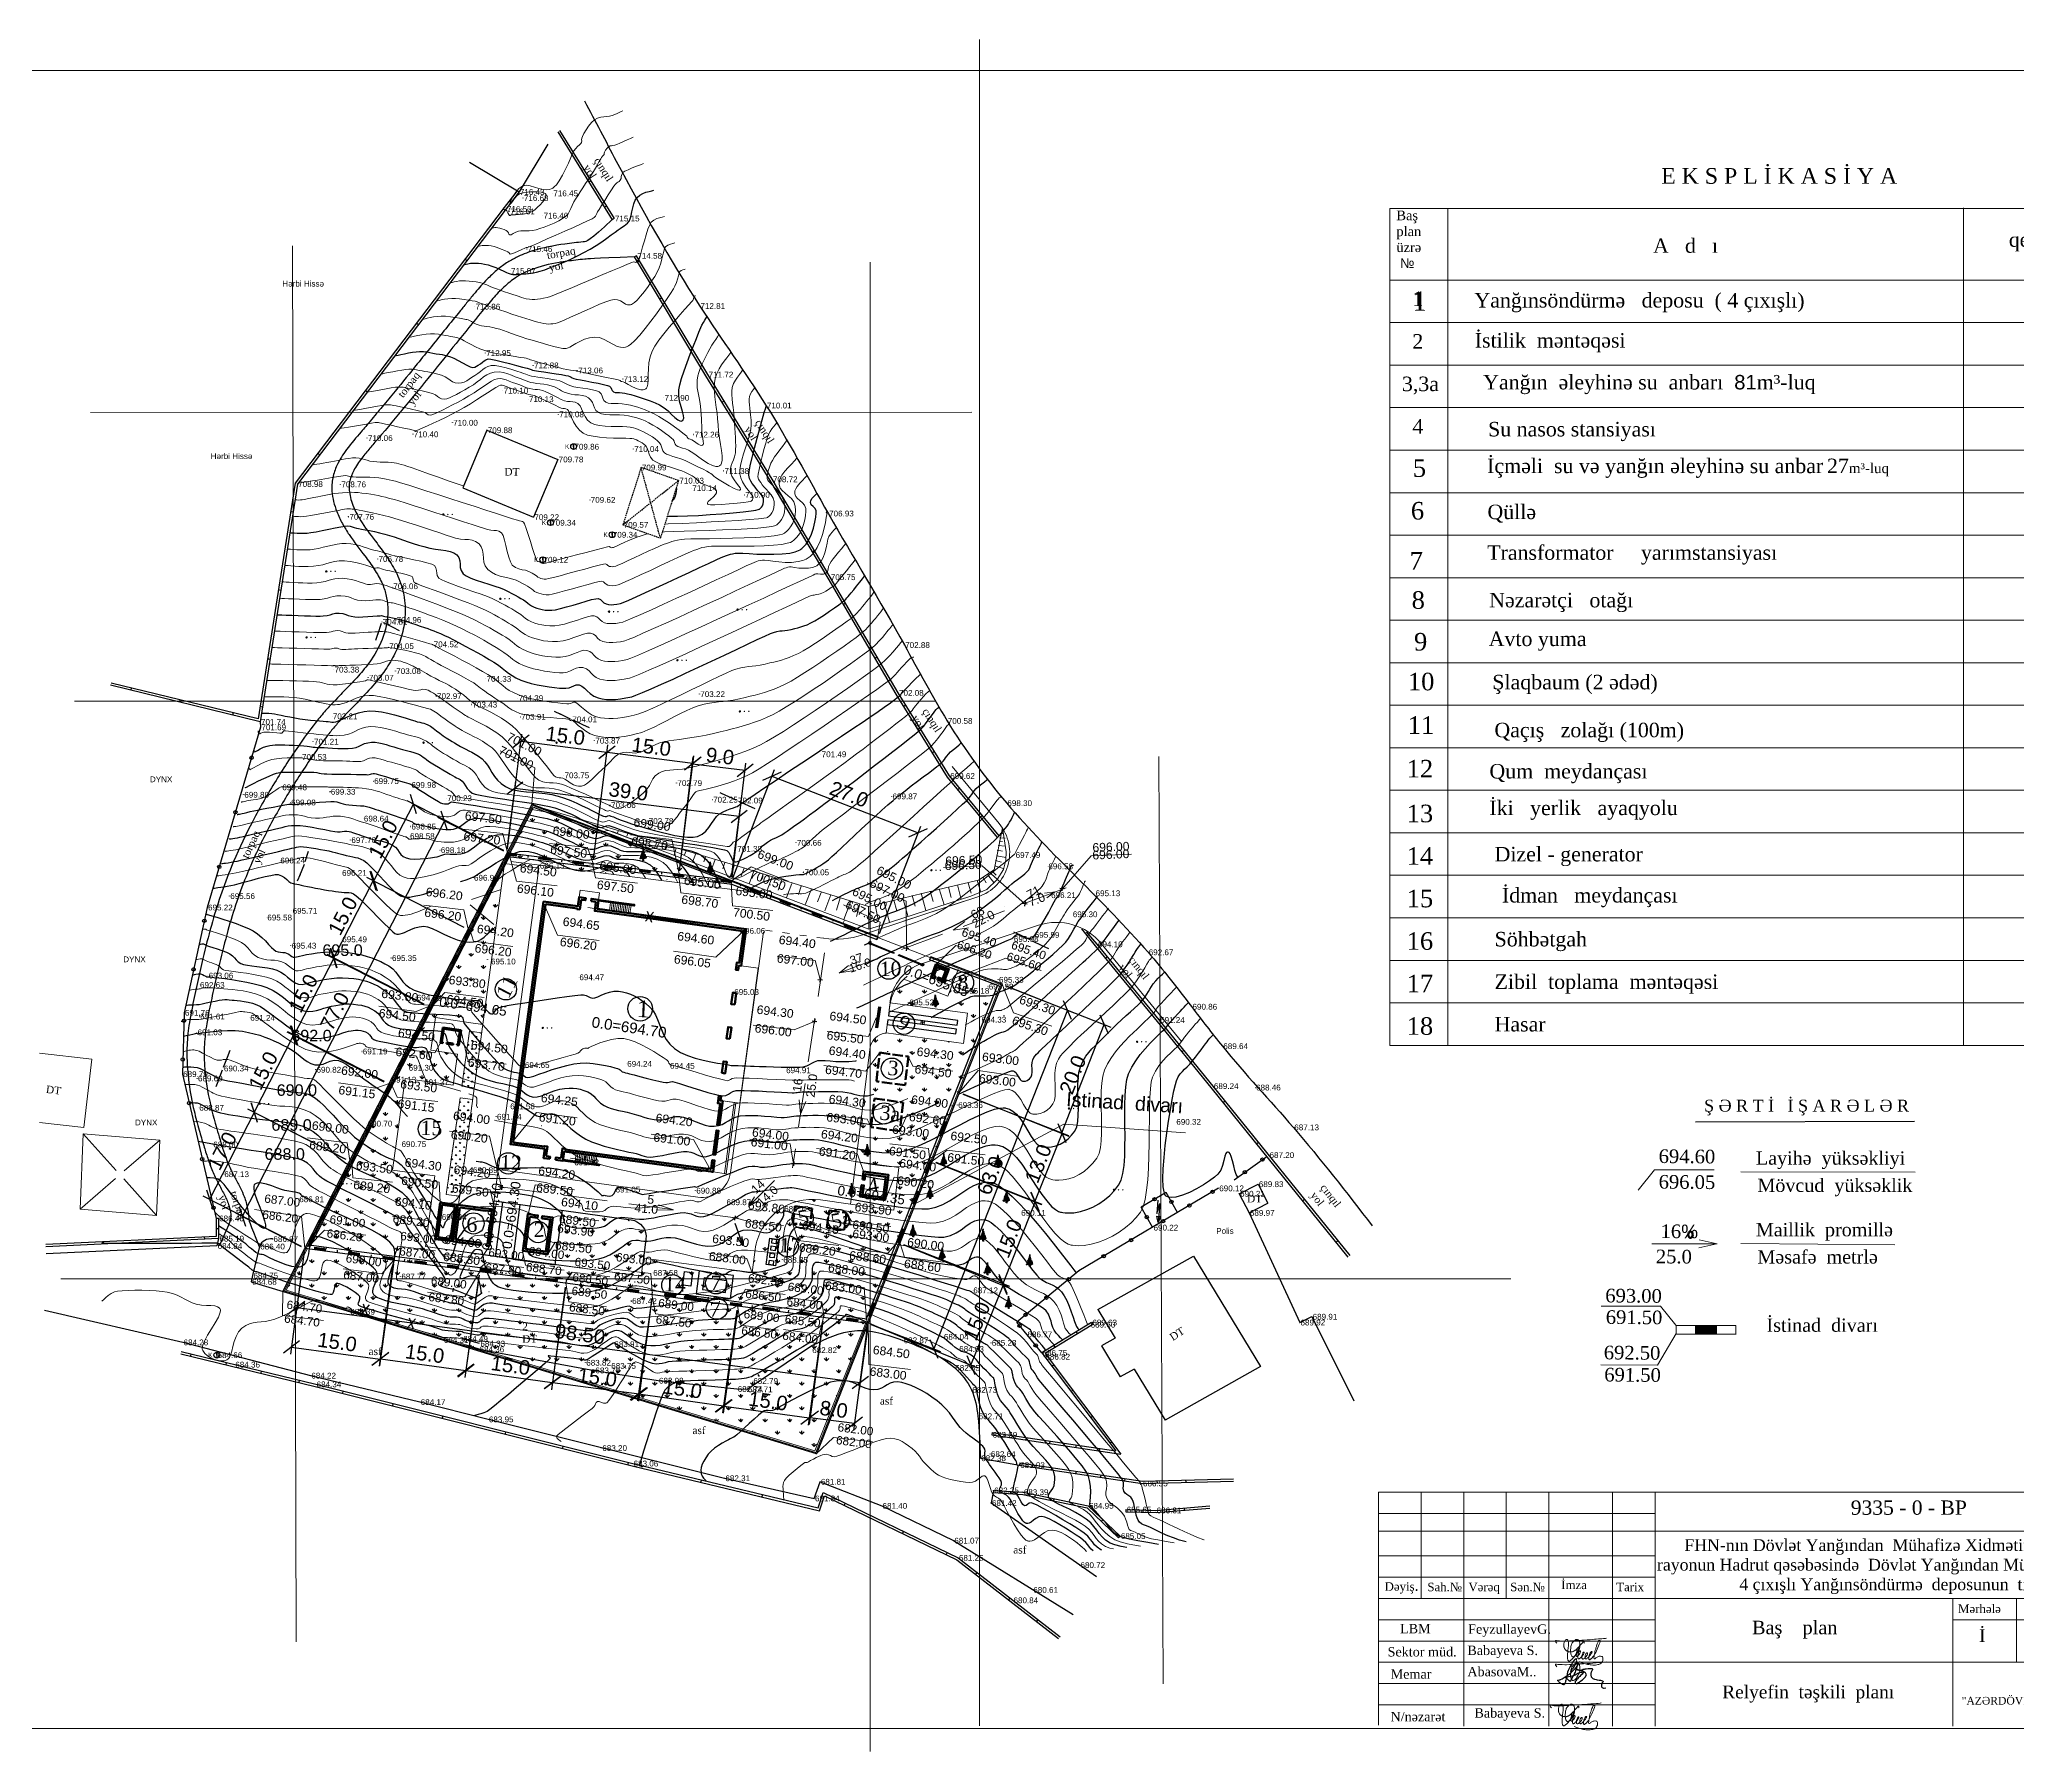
# Model space of a CAD drawing. Header units: feet. Extents: x 3381 to 1374491, y 675186 to 8751562.
# Drawn here: x 688290.6 to 688632.9, y 4376039.9 to 4376336.2 of the extents above; entities that cross this region are included whole.
import ezdxf
from ezdxf.enums import TextEntityAlignment as Align

# ---------------------------------------------------------------- set-up
doc = ezdxf.new("R2010")
doc.units = ezdxf.units.FT
doc.header["$MEASUREMENT"] = 0
doc.header["$PDMODE"] = 34
doc.header["$PDSIZE"] = 0.01
for name, pattern in [('ACAD_ISO02W100', [15, 12, -3]), ('ACAD_ISO03W100', [30, 12, -18]), ('DASHED2', [0.375, 0.25, -0.125]), ('DASHEDX2', [38.1, 25.4, -12.7]), ('DUZ', [0])]:
    doc.linetypes.add(name, pattern=pattern)
doc.layers.get('0').update_dxf_attribs({"linetype": 'CONTINUOUS'})
doc.layers.get('Defpoints').update_dxf_attribs({"linetype": 'CONTINUOUS'})
for name, color, linetype in [('0_Point_Height', 2, 'CONTINUOUS'), ('0_Point_Point', 7, 'CONTINUOUS'), ('Aqaclar', 3, 'CONTINUOUS'), ('col bitkisi', 7, 'CONTINUOUS'), ('JPEG', 7, 'CONTINUOUS'), ('Layer8', 7, 'CONTINUOUS'), ('Lep-Stolb', 7, 'CONTINUOUS'), ('polygon', 5, 'CONTINUOUS'), ('ramka', 7, 'CONTINUOUS'), ('Yazilar', 7, 'CONTINUOUS'), ('yol', 7, 'CONTINUOUS'), ('Аннотация - Текст', 7, 'CONTINUOUS')]:
    doc.layers.add(name, color=color, linetype=linetype)
for name, color, linetype, lineweight in [('ANA HORIZONTAL', 24, 'CONTINUOUS', 30), ('das tikili', 5, 'CONTINUOUS', 0), ('HORIZANTAL', 24, 'CONTINUOUS', 13), ('km setka', 170, 'CONTINUOUS', 15), ('kontur', 5, 'CONTINUOUS', 0), ('Layer2_Ном._пера__1', 7, 'CONTINUOUS', 15), ('rabit xt', 7, 'CONTINUOUS', 13), ('Su S1', 5, 'CONTINUOUS', 60), ('yol 6m', 250, 'CONTINUOUS', 30), ('размер2_Ном._пера__1', 7, 'CONTINUOUS', 13)]:
    doc.layers.add(name, color=color, linetype=linetype, lineweight=lineweight)
doc.styles.get("Standard").update_dxf_attribs({"font": 'arial.ttf', "height": 2.5})
doc.styles.add('style5', font='ariall.ttf', dxfattribs={"height": 400})
doc.styles.add('Times New  Roman', font='times.ttf')
doc.styles.add('СГЕНЕРИР_СТИЛЬ_1', font='a3ar(la).ttf')
doc.styles.add('СГЕНЕРИР_СТИЛЬ_2', font='arial.ttf')
doc.linetypes.add('FENCELINE2', pattern='A,6.35,-2.54,[132,ltypeshp.shx,S=2.54,R=0,X=-2.54,Y=0],-2.54,25.4', length=36.83)
doc.dimstyles.new('ISO-25', dxfattribs={"dimtxt": 2.5, "dimasz": 2.5, "dimexe": 1.25, "dimexo": 0.625, "dimtad": 1, "dimtxsty": 'Standard', "dimblk": 'OBLIQUE', "dimcen": 2.5, "dimadec": 0, "dimazin": 0, "dimtfac": 1, "dimtmove": 0, "dimatfit": 3, "dimldrblk": 'OBLIQUE', "dimfxl": 1, "dimarcsym": 0})
pattern_1 = [(90, (3257.312, 90.9465), (-2.121320343, 2.121320343), [0.5625, -3.680140689]), (45, (3257.312, 90.9465), (-2.1213203436, 2.1213203436), [0.5625, -2.4375]), (135, (3257.312, 90.9465), (-2.1213203436, -2.1213203436), [0.5625, -2.4375])]
pattern_2 = [(90, (7538.3407, 1258.5258), (-0.707106781, 0.707106781), [0.1875, -1.226713563]), (45, (7538.3407, 1258.5258), (-0.70710678119, 0.70710678119), [0.1875, -0.8125]), (135, (7538.3407, 1258.5258), (-0.70710678119, -0.70710678119), [0.1875, -0.8125])]
pattern_3 = [(45, (3257.312002, 90.94647), (-0.0265165042945, 0.0265165042945), [])]

msp = doc.modelspace()

# ---------------------------------------------------------------- texts
at = {"lineweight": 9, "attachment_point": 1}
for s, insert, char_height, width, rotation in [('{\\fArial|b0|i0|c238|p34;\\H0.50197x;701.00} ', (688371.984, 4376216.357), 2.98821, 13.1245, 333.32184), ('{\\fArial|b0|i0|c238|p34;\\H0.50197x;701.00} ', (688370.566, 4376214.025), 2.98821, 13.1245, 333.32184), ('{\\fArial|b0|i0|c238|p34;\\H0.56904x;697.50} ', (688364.316, 4376202.676), 2.63601, 11.57761, 352.95791), ('{\\fArial|b0|i0|c238|p34;\\H0.56904x;699.00} ', (688393.527, 4376201.476), 2.63601, 11.57761, 352.95791), ('{\\fArial|b0|i0|c238|p34;697.2}0 ', (688364.082, 4376199.098), 1.5, 11.57761, 352.95791), ('{\\fArial|b0|i0|c238|p34;\\H0.56904x;698.00} ', (688379.534, 4376200.081), 2.63601, 11.57761, 352.95791), ('{\\fArial|b0|i0|c238|p34;698.7}0 ', (688393.095, 4376198.2), 1.5, 11.57761, 352.95791), ('{\\fArial|b0|i0|c238|p34;697.5}0 ', (688379.102, 4376196.806), 1.5, 11.57761, 352.95791), ('{\\fArial|b0|i0|c238|p34;\\H0.50197x;699.00} ', (688415.266, 4376196.039, 700.5), 2.98821, 13.1245, 339.20516), ('{\\fArial|b0|i0|c238|p34;696.50} ', (688447.368, 4376194.784), 1.5, 13.1245, 2.36685), ('{\\fArial|b0|i0|c238|p34;\\H0.50197x;696.00} ', (688472.833, 4376195.781), 2.98821, 13.1245, 2.36685), ('{\\fArial|b0|i0|c238|p34;696.00} ', (688472.848, 4376197.098), 1.5, 13.1245, 2.36685), ('{\\fArial|b0|i0|c238|p34;\\H0.56904x;694.50} ', (688373.84, 4376193.583), 2.63601, 11.57761, 352.95791), ('{\\fArial|b0|i0|c238|p34;\\H0.56904x;695.00} ', (688387.617, 4376193.994), 2.63601, 11.57761, 352.95791), ('{\\fArial|b0|i0|c238|p34;\\H0.56904x;695.00} ', (688402.243, 4376191.428), 2.63601, 11.57761, 352.95791), ('{\\fArial|b0|i0|c238|p34;700.50}', (688413.973, 4376192.553, 700.5), 1.5, 13.1245, 339.20516), ('{\\fArial|b0|i0|c238|p34;\\H0.50197x;697.00} ', (688434.823, 4376191.012), 2.98821, 13.1245, 333.32184), ('{\\fArial|b0|i0|c238|p34;\\H0.50197x;695.00} ', (688435.991, 4376193.267), 2.98821, 13.1245, 333.32184), ('{\\fArial|b0|i0|c238|p34;\\H0.50197x;696.50} ', (688447.263, 4376193.941), 2.98821, 13.1245, 2.36685), ('{\\fArial|b0|i0|c238|p34;\\H0.56904x;696.20} ', (688357.551, 4376189.472), 2.63601, 11.57761, 352.95791), ('{\\fArial|b0|i0|c238|p34;696.1}0 ', (688373.337, 4376190.073), 1.5, 11.57761, 352.95791), ('{\\fArial|b0|i0|c238|p34;697.50}', (688387.185, 4376190.719), 1.5, 11.57761, 352.95791), ('{\\fArial|b0|i0|c238|p34;698.70}', (688401.811, 4376188.153), 1.5, 11.57761, 352.95791), ('{\\fArial|b0|i0|c238|p34;\\H0.50197x;695.00} ', (688411.188, 4376189.654), 2.98821, 13.1245, 352.95791), ('{\\fArial|b0|i0|c238|p34;\\H0.50197x;695.00} ', (688431.788, 4376189.585), 2.98821, 13.1245, 333.32184), ('{\\fArial|b0|i0|c238|p34;71}', (688461.305, 4376188.737, 697), 1.5, 8.22644, 28.18317), ('{\\fArial|b0|i0|c238|p34;\\H0.56678x;7.0} ', (688461.598, 4376187.519, 697), 2.64651, 8.22644, 21.33956), ('{\\fArial|b0|i0|c238|p34;696.2}0 ', (688357.316, 4376185.895), 1.5, 11.57761, 352.95791), ('{\\fArial|b0|i0|c238|p34;\\H0.56904x;694.65} ', (688381.277, 4376184.327), 2.63601, 11.57761, 352.95791), ('{\\fArial|b0|i0|c238|p34;700.50} ', (688410.769, 4376185.928), 1.5, 13.1245, 352.95791), ('{\\fArial|b0|i0|c238|p34;\\H0.50197x;697.50} ', (688430.62, 4376187.33), 2.98821, 13.1245, 333.32184), ('{\\fArial|b0|i0|c238|p34;68}', (688451.596, 4376185.217, 697), 1.5, 8.22644, 28.18317), ('{\\fArial|b0|i0|c238|p34;\\H0.56678x;22.0} ', (688451.839, 4376183.679, 697), 2.64651, 8.22644, 28.18317), ('{\\fArial|b0|i0|c238|p34;\\H0.56904x;694.20} ', (688366.403, 4376183.064), 2.63601, 11.57761, 352.95791), ('{\\fArial|b0|i0|c238|p34;696.2}0 ', (688380.773, 4376180.816), 1.5, 11.57761, 352.95791), ('{\\fArial|b0|i0|c238|p34;\\H0.50197x;694.60} ', (688401.111, 4376181.814), 2.98821, 13.1245, 352.95791), ('{\\fArial|b0|i0|c238|p34;\\H0.50197x;694.40} ', (688418.683, 4376181.185), 2.98821, 13.1245, 352.95791), ('{\\fArial|b0|i0|c238|p34;\\H0.48524x;695.40} ', (688450.566, 4376182.493), 2.98821, 13.1245, 341.0644), ('{\\fArial|b0|i0|c238|p34;696.2}0 ', (688366.023, 4376179.726), 1.5, 11.57761, 352.95791), ('{\\fArial|b0|i0|c238|p34;696.05} ', (688400.526, 4376177.813), 1.5, 13.1245, 352.95791), ('{\\fArial|b0|i0|c238|p34;\\H0.68182x;697.00} ', (688418.345, 4376177.968), 2.2, 13.1245, 352.95791), ('{\\fArial|b0|i0|c238|p34;\\H0.54789x;16.0} ', (688430.537, 4376176.04, 697), 2.64651, 8.22644, 18.79399), ('{\\fArial|b0|i0|c238|p34;37}', (688430.702, 4376177.438, 697), 1.45, 8.22644, 18.79399), ('{\\fArial|b0|i0|c238|p34;\\H0.48524x;696.20} ', (688449.745, 4376180.349), 2.98821, 13.1245, 341.0644), ('{\\fArial|b0|i0|c238|p34;\\H0.48524x;695.60} ', (688458.337, 4376178.304), 2.98821, 13.1245, 341.0644), ('{\\fArial|b0|i0|c238|p34;\\H0.48524x;695.40} ', (688459.151, 4376180.282), 2.98821, 13.1245, 341.0644), ('{\\fArial|b0|i0|c238|p34;\\H0.56904x;693.80} ', (688361.529, 4376174.234), 2.63601, 11.57761, 352.95791), ('{\\fArial|b0|i0|c238|p34;\\H0.52292x;\\C1;0.0=695.55} ', (688440.581, 4376176.155, 539.509), 3.20167, 9.95209, 339.57048), ('{\\fArial|b0|i0|c238|p34;\\H0.56904x;693.80} ', (688349.872, 4376171.864), 2.63601, 11.57761, 352.95791), ('{\\fArial|b0|i0|c238|p34;\\H0.40622x;\\C1;0.0=694.65} ', (688359.923, 4376170.526, 694.5), 4.12144, 22.51214, 351.68536), ('{\\fArial|b0|i0|c238|p34;694.5}0 ', (688361.149, 4376170.895), 1.5, 11.57761, 352.95791), ('{\\fArial|b0|i0|c238|p34;\\H0.50197x;695.30} ', (688460.555, 4376170.839), 2.98821, 13.1245, 341.0644), ('{\\fArial|b0|i0|c238|p34;694.50} ', (688349.414, 4376168.481), 1.5, 11.57761, 352.95791), ('{\\fArial|b0|i0|c238|p34;\\H0.46385x;\\C1;0.0=694.\\fArial|b0|i0|c204|p34;7\\fArial|b0|i0|c238|p34;0} ', (688386.333, 4376167.098, 674.022), 3.99992, 23.38361, 351.68536), ('{\\fArial|b0|i0|c238|p34;\\H0.50197x;694.30} ', (688414.856, 4376169.097), 2.98821, 13.1245, 352.95791), ('{\\fArial|b0|i0|c238|p34;\\H0.50197x;694.50} ', (688427.46, 4376167.995), 2.98821, 13.1245, 352.95791), ('{\\fArial|b0|i0|c238|p34;695.30}', (688459.295, 4376167.257), 1.5, 13.1245, 341.0644), ('{\\fArial|b0|i0|c238|p34;\\H0.50197x;694.50} ', (688352.745, 4376165.062), 2.98821, 13.1245, 352.95791), ('{\\fArial|b0|i0|c238|p34;\\H0.68182x;696.00} ', (688414.518, 4376165.88), 2.2, 13.1245, 352.95791), ('{\\fArial|b0|i0|c238|p34;\\H0.68182x;695.50} ', (688426.975, 4376164.662), 2.2, 13.1245, 352.95791), ('{\\fArial|b0|i0|c238|p34;\\H0.68182x;692.60} ', (688352.314, 4376161.806), 2.2, 13.1245, 352.95791), ('{\\fArial|b0|i0|c238|p34;\\H0.50197x;694.50} ', (688365.355, 4376162.955), 2.98821, 13.1245, 352.95791), ('{\\fArial|b0|i0|c238|p34;\\H0.50197x;694.40} ', (688427.333, 4376162), 2.98821, 13.1245, 352.95791), ('{\\fArial|b0|i0|c238|p34;\\H0.50197x;694.30} ', (688442.561, 4376161.82), 2.98821, 13.1245, 352.95791), ('{\\fArial|b0|i0|c238|p34;\\H0.50197x;693.00} ', (688453.88, 4376160.93, 2), 2.98821, 13.1245, 352.95791), ('{\\fArial|b0|i0|c238|p34;\\H0.56904x;692.00} ', (688342.894, 4376158.554), 2.63601, 11.57761, 352.95791), ('{\\fArial|b0|i0|c238|p34;\\H0.68182x;693.70} ', (688364.847, 4376159.933), 2.2, 13.1245, 352.95791), ('{\\fArial|b0|i0|c238|p34;\\H0.91512x;25.0} ', (688423.254, 4376153.222), 1.63913, 5.09508, 82.59259), ('{\\fArial|b0|i0|c238|p34;\\H0.68182x;694.70} ', (688426.699, 4376158.707), 2.2, 13.1245, 352.95791), ('{\\fArial|b0|i0|c238|p34;\\H0.68182x;694.50} ', (688442.198, 4376158.785), 2.2, 13.1245, 352.95791), ('{\\fArial|b0|i0|c238|p34;693.00} ', (688453.329, 4376157.207, 2), 1.5, 13.1245, 352.95791), ('{\\fArial|b0|i0|c238|p34;691.15} ', (688342.436, 4376155.171), 1.5, 11.57761, 352.95791), ('{\\fArial|b0|i0|c238|p34;\\H0.56904x;693.50} ', (688353.136, 4376156.192), 2.63601, 11.57761, 352.95791), ('{\\fArial|b0|i0|c238|p34;\\H0.50197x;694.25} ', (688377.488, 4376153.814), 2.98821, 13.1245, 352.95791), ('{\\fArial|b0|i0|c238|p34;\\H0.91512x;16} ', (688420.928, 4376154.179), 1.63913, 5.09508, 82.59259), ('{\\fArial|b0|i0|c238|p34;\\H0.50197x;694.30} ', (688427.332, 4376153.615), 2.98821, 13.1245, 352.95791), ('{\\fArial|b0|i0|c238|p34;\\H0.50197x;694.00} ', (688441.602, 4376153.523), 2.98821, 13.1245, 352.95791), ('{\\fArial|b0|i0|c238|p34;\\H0.50197x;İstinad  divarı} ', (688468.431, 4376154.05), 4.85708, 21.33276, 356.39292), ('{\\fArial|b0|i0|c238|p34;691.15} ', (688352.677, 4376152.81), 1.5, 11.57761, 352.95791), ('{\\fArial|b0|i0|c238|p34;\\H0.50197x;694.00} ', (688362.283, 4376150.718), 2.98821, 13.1245, 352.95791), ('{\\fArial|b0|i0|c238|p34;\\H0.68182x;691.2\\fArial|b0|i0|c204|p34;0} ', (688377.133, 4376150.465), 2.2, 13.1245, 352.95791), ('{\\fArial|b0|i0|c238|p34;\\H0.50197x;694.20} ', (688397.358, 4376150.339), 2.98821, 13.1245, 352.95791), ('{\\fArial|b0|i0|c238|p34;\\H0.68182x;693.00} ', (688426.922, 4376150.478), 2.2, 13.1245, 352.95791), ('{\\fArial|b0|i0|c238|p34;\\H0.68182x;692.60} ', (688441.233, 4376150.532), 2.2, 13.1245, 352.95791), ('{\\fArial|b0|i0|c238|p34;\\H0.56904x;690.00} ', (688337.826, 4376149.036), 2.63601, 11.57761, 352.95791), ('{\\fArial|b0|i0|c238|p34;\\H0.68182x;690.20} ', (688361.887, 4376147.5), 2.2, 13.1245, 352.95791), ('{\\fArial|b0|i0|c238|p34;\\H0.68182x;691.00} ', (688396.976, 4376146.991), 2.2, 13.1245, 352.95791), ('{\\fArial|b0|i0|c238|p34;694.00} ', (688414.047, 4376147.852), 1.5, 13.1245, 352.95791), ('{\\fArial|b0|i0|c238|p34;\\H0.50197x;694.20} ', (688425.985, 4376147.542), 2.98821, 13.1245, 352.95791), ('{\\fArial|b0|i0|c238|p34;\\H0.50197x;693.00} ', (688438.322, 4376148.35), 2.98821, 13.1245, 352.95791), ('{\\fArial|b0|i0|c238|p34;\\H0.50197x;692.50} ', (688448.411, 4376147.243), 2.98821, 13.1245, 352.95791), ('{\\fArial|b0|i0|c238|p34;689.20} ', (688337.367, 4376145.653), 1.5, 11.57761, 352.95791), ('{\\fArial|b0|i0|c238|p34;\\H0.68182x;691.00} ', (688413.832, 4376146.182), 2.2, 13.1245, 352.95791), ('{\\fArial|b0|i0|c238|p34;\\H0.68182x;691.20} ', (688425.616, 4376144.551), 2.2, 13.1245, 352.95791), ('{\\fArial|b0|i0|c238|p34;691.50} ', (688437.771, 4376144.627), 1.5, 13.1245, 352.95791), ('{\\fArial|b0|i0|c238|p34;691.50} ', (688447.86, 4376143.52), 1.5, 13.1245, 352.95791), ('{\\fArial|b0|i0|c238|p34;\\H0.56904x;693.50} ', (688345.458, 4376142.141), 2.63601, 11.57761, 352.95791), ('{\\fArial|b0|i0|c238|p34;\\H0.50197x;694.30} ', (688353.905, 4376142.655), 2.98821, 13.1245, 352.95791), ('{\\fArial|b0|i0|c238|p34;\\H0.50197x;694.20} ', (688362.377, 4376141.39), 2.98821, 13.1245, 352.95791), ('{\\fArial|b0|i0|c238|p34;\\H0.50197x;694.20} ', (688377.04, 4376141.205), 2.98821, 13.1245, 352.95791), ('{\\fArial|b0|i0|c238|p34;\\H0.50197x;694.00} ', (688439.542, 4376142.504), 2.98821, 13.1245, 352.95791), ('{\\fArial|b0|i0|c238|p34;\\H0.63583x;687.00} ', (688329.598, 4376136.355), 2.28338, 10.02883, 352.95791), ('{\\fArial|b0|i0|c238|p34;689.20} ', (688345, 4376138.758), 1.5, 11.57761, 352.95791), ('{\\fArial|b0|i0|c238|p34;\\H0.68182x;690.50} ', (688353.302, 4376139.505), 2.2, 13.1245, 352.95791), ('{\\fArial|b0|i0|c238|p34;\\H0.68182x;689.50} ', (688362.08, 4376138.157), 2.2, 13.1245, 352.95791), ('{\\fArial|b0|i0|c238|p34;\\H0.52292x;\\C1;0.0=694.40} ', (688367.125, 4376126.781, 539.509), 3.20167, 19.13613, 80.81673), ('{\\fArial|b0|i0|c238|p34;\\H0.52292x;\\C1;0.0=694.30} ', (688370.618, 4376127.015, 539.509), 3.20167, 14.27775, 82.00991), ('{\\fArial|b0|i0|c238|p34;\\H0.68182x;689.50} ', (688376.665, 4376138.297), 2.2, 13.1245, 352.95791), ('{\\fArial|b0|i0|c238|p34;5}', (688395.89, 4376136.246, -690.5), 1.5, 6.22052, 355.05716), ('{\\fArial|b0|i0|c238|p34;\\H0.91512x;14} ', (688413.583, 4376137.424), 1.63913, 5.09508, 43.08328), ('{\\fArial|b0|i0|c238|p34;\\H0.91512x;14.0} ', (688414.61, 4376135.214), 1.63913, 5.09508, 43.08328), ('{\\fArial|b0|i0|c238|p34;\\H0.52292x;\\C1;0.0=694.35} ', (688428.877, 4376137.88, -597.32), 3.20167, 14.27775, 351.68536), ('{\\fArial|b0|i0|c238|p34;\\H0.68182x;690.20} ', (688439.172, 4376139.512), 2.2, 13.1245, 352.95791), ('{\\fArial|b0|i0|c238|p34;\\H0.68182x;6\\H0.96666x;86.20} ', (688329.233, 4376133.626), 2.2, 13.1245, 352.95791), ('{\\fArial|b0|i0|c238|p34;\\H0.63583x;691.00} ', (688340.892, 4376132.758), 2.28338, 10.02883, 352.95791), ('{\\fArial|b0|i0|c238|p34;\\H0.68182x;689.20} ', (688351.824, 4376132.895), 2.2, 13.1245, 352.95791), ('{\\fArial|b0|i0|c238|p34;\\H0.50197x;694.10} ', (688352.194, 4376135.886), 2.98821, 13.1245, 352.95791), ('{\\fArial|b0|i0|c238|p34;\\H0.68182x;689.50} ', (688380.613, 4376132.894), 2.2, 13.1245, 352.95791), ('{\\fArial|b0|i0|c238|p34;\\H0.50197x;694.10} ', (688380.989, 4376135.802), 2.98821, 13.1245, 352.95791), ('{\\fArial|b0|i0|c238|p34;\\H0.74955x;41.0} ', (688393.658, 4376134.771, -690.5), 2.00119, 6.22052, 355.05716), ('{\\fArial|b0|i0|c238|p34;\\H0.50197x;693.80} ', (688413.349, 4376135.255), 2.98821, 13.1245, 352.95791), ('{\\fArial|b0|i0|c238|p34;\\H0.50197x;693.90} ', (688431.829, 4376134.93), 2.98821, 13.1245, 352.95791), ('{\\fArial|b0|i0|c238|p34;\\H0.65909x;686.20} ', (688340.403, 4376130.324), 2.2, 13.1245, 352.95791), ('{\\fArial|b0|i0|c238|p34;\\H0.63583x;693.00} ', (688353.129, 4376129.885), 2.28338, 10.02883, 353.11457), ('{\\fArial|b0|i0|c238|p34;\\H0.50197x;694.00} ', (688360.772, 4376129.28), 2.98821, 13.1245, 352.95791), ('{\\fArial|b0|i0|c238|p34;\\H0.50197x;693.90} ', (688380.301, 4376131.255), 2.98821, 13.1245, 352.95791), ('{\\fArial|b0|i0|c238|p34;\\H0.50197x;693.50} ', (688407.151, 4376129.433), 2.98821, 13.1245, 352.95791), ('{\\fArial|b0|i0|c238|p34;\\H0.68182x;689.50} ', (688412.808, 4376132.105), 2.2, 13.1245, 352.95791), ('{\\fArial|b0|i0|c238|p34;\\H0.50197x;694.10} ', (688422.706, 4376131.664), 2.98821, 13.1245, 352.95791), ('{\\fArial|b0|i0|c238|p34;\\H0.50197x;693.00} ', (688431.423, 4376130.282), 2.98821, 13.1245, 352.95791), ('{\\fArial|b0|i0|c238|p34;\\H0.68182x;690.50} ', (688431.43, 4376131.882), 2.2, 13.1245, 352.95791), ('{\\fArial|b0|i0|c238|p34;\\H0.63583x;690.00} ', (688343.691, 4376126.019), 2.28338, 10.02883, 352.95791), ('{\\fArial|b0|i0|c238|p34;\\H0.86364x;687.00} ', (688352.962, 4376127.229), 1.68109, 10.02883, 352.95791), ('{\\fArial|b0|i0|c238|p34;\\H0.68182x;688.30} ', (688360.562, 4376126.324), 2.2, 13.1245, 352.95791), ('{\\fArial|b0|i0|c238|p34;\\H0.63583x;693.00} ', (688368.391, 4376127.045), 2.28338, 10.02883, 352.95791), ('{\\fArial|b0|i0|c238|p34;\\H0.48524x;694.00} ', (688375.361, 4376127.283), 2.98821, 13.1245, 352.95791), ('{\\fArial|b0|i0|c238|p34;\\H0.68182x;689.50} ', (688379.925, 4376128.347), 2.2, 13.1245, 352.95791), ('{\\fArial|b0|i0|c238|p34;\\H0.63583x;693.00} ', (688390.489, 4376126.211), 2.28338, 10.02883, 352.95791), ('{\\fArial|b0|i0|c238|p34;\\H0.68182x;688.00} ', (688406.574, 4376126.421), 2.2, 13.1245, 352.95791), ('{\\fArial|b0|i0|c238|p34;689.20} ', (688422.154, 4376127.941), 1.5, 13.1245, 352.95791), ('{\\fArial|b0|i0|c238|p34;688.60} ', (688430.872, 4376126.559), 1.5, 13.1245, 352.95791), ('{\\fArial|b0|i0|c238|p34;\\H0.50197x;690.00} ', (688440.913, 4376128.828), 2.98821, 13.1245, 352.95791), ('{\\fArial|b0|i0|c238|p34;\\H0.86364x;687.00} ', (688343.27, 4376123.174), 1.68109, 10.02883, 352.95791), ('{\\fArial|b0|i0|c238|p34;\\H0.86364x;687.80} ', (688367.863, 4376124.434), 1.68109, 10.02883, 352.95791), ('{\\fArial|b0|i0|c238|p34;\\H0.65909x;688.70} ', (688374.9, 4376124.503), 2.2, 13.1245, 352.95791), ('{\\fArial|b0|i0|c238|p34;\\H0.86364x;688.50} ', (688382.927, 4376122.723), 1.68109, 10.02883, 352.95791), ('{\\fArial|b0|i0|c238|p34;\\H0.63583x;693.50} ', (688383.315, 4376125.401), 2.28338, 10.02883, 352.95791), ('{\\fArial|b0|i0|c238|p34;\\H0.86364x;687.50} ', (688390.16, 4376122.909), 1.68109, 10.02883, 352.95791), ('{\\fArial|b0|i0|c238|p34;\\H0.63583x;692.50} ', (688413.344, 4376122.576), 2.28338, 10.02883, 352.95791), ('{\\fArial|b0|i0|c238|p34;\\H0.50197x;688.00} ', (688427.216, 4376124.443), 2.98821, 13.1245, 352.95791), ('{\\fArial|b0|i0|c238|p34;688.60} ', (688440.361, 4376125.105), 1.5, 13.1245, 352.95791), ('{\\fArial|b0|i0|c238|p34;\\H0.86364x;687.80} ', (688358.02, 4376119.322), 1.68109, 10.02883, 352.95791), ('{\\fArial|b0|i0|c238|p34;\\H0.63583x;689.00} ', (688358.441, 4376122.167), 2.28338, 10.02883, 352.95791), ('{\\fArial|b0|i0|c238|p34;\\H0.63583x;689.50} ', (688382.792, 4376120.394), 2.28338, 10.02883, 352.95791), ('{\\fArial|b0|i0|c238|p34;\\H0.86364x;686.50} ', (688412.881, 4376119.872), 1.68109, 10.02883, 352.95791), ('{\\fArial|b0|i0|c238|p34;\\H0.63583x;689.00} ', (688420.234, 4376121.094), 2.28338, 10.02883, 352.95791), ('{\\fArial|b0|i0|c238|p34;\\H0.68182x;683.00} ', (688426.678, 4376121.337), 2.2, 13.1245, 352.95791), ('{\\fArial|b0|i0|c238|p34;\\H0.65909x;684.70} ', (688333.031, 4376115.592), 2.2, 13.1245, 352.95791), ('{\\fArial|b0|i0|c238|p34;\\H0.65909x;684.70} ', (688333.444, 4376117.978), 2.2, 13.1245, 352.95791), ('{\\fArial|b0|i0|c238|p34;\\H0.86364x;688.50} ', (688382.371, 4376117.549), 1.68109, 10.02883, 352.95791), ('{\\fArial|b0|i0|c238|p34;\\H0.63583x;689.00} ', (688397.791, 4376118.28), 2.28338, 10.02883, 352.95791), ('{\\fArial|b0|i0|c238|p34;\\H0.63583x;689.00} ', (688412.608, 4376116.356), 2.28338, 10.02883, 352.95791), ('{\\fArial|b0|i0|c238|p34;\\H0.86364x;684.00} ', (688420.032, 4376118.526), 1.68109, 10.02883, 352.95791), ('{\\fArial|b0|i0|c238|p34;\\H0.86364x;687.50} ', (688397.37, 4376115.435), 1.68109, 10.02883, 352.95791), ('{\\fArial|b0|i0|c238|p34;\\H0.86364x;686.50} ', (688412.187, 4376113.511), 1.68109, 10.02883, 352.95791), ('{\\fArial|b0|i0|c238|p34;\\H0.86364x;684.00} ', (688419.295, 4376112.63), 1.68109, 10.02883, 352.95791), ('{\\fArial|b0|i0|c238|p34;\\H0.63583x;685.50} ', (688419.717, 4376115.475), 2.28338, 10.02883, 352.95791), ('{\\fArial|b0|i0|c238|p34;\\H0.50197x;684.50} ', (688434.966, 4376110.179), 2.98821, 13.1245, 352.95791), ('{\\fArial|b0|i0|c238|p34;683.00} ', (688434.415, 4376106.456), 1.5, 13.1245, 352.95791), ('{\\fArial|b0|i0|c238|p34;\\H0.65909x;682.00} ', (688428.87, 4376096.758), 2.2, 13.1245, 352.95791), ('{\\fArial|b0|i0|c238|p34;\\H0.65909x;682.00} ', (688428.598, 4376094.538), 2.2, 13.1245, 352.95791)]:
    msp.add_mtext(s, dxfattribs=dict(at, insert=insert, char_height=char_height, width=width, rotation=rotation))
at = {"color": 7, "lineweight": 25, "insert": (688578.794, 4376152.705, -1297.111), "char_height": 2.06224, "width": 44.13472, "attachment_point": 1}
msp.add_mtext('{\\fTimes New Roman|b0|i0|c238|p18;Ş\\fTimes New Roman|b0|i0|c0|p18; Ə R T \\fTimes New Roman|b0|i0|c238|p18;İ\\fTimes New Roman|b0|i0|c0|p18;   \\fTimes New Roman|b0|i0|c238|p18;İ\\fTimes New Roman|b0|i0|c0|p18; \\fTimes New Roman|b0|i0|c238|p18;Ş\\fTimes New Roman|b0|i0|c0|p18; A R Ə L Ə R}', dxfattribs=at)
at = {"color": 0, "lineweight": 18, "ltscale": 0.4, "char_height": 2.29938, "width": 169.72654, "attachment_point": 1}
for s, insert in [('{\\fTimes New Roman|b0|i0|c238|p18;Layihə  yüksəkliyi}', (688587.764, 4376143.759, -1297.111)), ('{\\fTimes New Roman|b0|i0|c238|p18;Mövcud  yüksəklik}', (688588.041, 4376139.042, -1297.111)), ('{\\fTimes New Roman|b0|i0|c238|p18;Maillik  promillə}', (688587.764, 4376131.359, -1297.111)), ('{\\fTimes New Roman|b0|i0|c238|p18;Məsafə  metrlə \\fArial|b0|i0|c238|p34;                          }', (688588.041, 4376126.643, -1297.111)), ('{\\fTimes New Roman|b0|i0|c238|p18;İstinad  divarı}', (688589.596, 4376114.826, -1297.111))]:
    msp.add_mtext(s, dxfattribs=dict(at, insert=insert))
at = {"color": 7, "attachment_point": 1}
for s, insert, char_height in [('{\\fTimes New Roman|b0|i0|c238|p18;\\H0.8x;Dəyiş\\H1.25x;.}', (688523.472, 4376069.538, 848.53), 1.84074), ('{\\fTimes New Roman|b0|i0|c238|p18;\\H0.8x;Dəyiş\\H1.25x;.}', (688523.472, 4376069.538, 848.53), 1.84074), ('{\\fTimes New Roman|b0|i0|c238|p18;\\H0.8x;Sah.\\fTimes New Roman|b0|i0|c162|p18;№}', (688530.869, 4376069.091, 848.53), 1.84074), ('{\\fTimes New Roman|b0|i0|c238|p18;\\H0.8x;Sah.\\fTimes New Roman|b0|i0|c162|p18;№}', (688530.869, 4376069.091, 848.53), 1.84074), ('{\\fTimes New Roman|b0|i0|c238|p18;\\H0.8x;Vərəq}', (688537.978, 4376069.091, 848.53), 1.84074), ('{\\fTimes New Roman|b0|i0|c238|p18;\\H0.8x;Vərəq}', (688537.978, 4376069.091, 848.53), 1.84074), ('{\\fTimes New Roman|b0|i0|c238|p18;\\H0.8x;Sən.\\fTimes New Roman|b0|i0|c162|p18;№}', (688545.213, 4376069.091, 848.53), 1.84074), ('{\\fTimes New Roman|b0|i0|c238|p18;\\H0.8x;Sən.\\fTimes New Roman|b0|i0|c162|p18;№}', (688545.213, 4376069.091, 848.53), 1.84074), ('{\\fTimes New Roman|b0|i0|c238|p18;\\H0.8x;İmza}', (688554.056, 4376069.452, 848.53), 1.84074), ('{\\fTimes New Roman|b0|i0|c238|p18;\\H0.8x;İmza}', (688554.056, 4376069.452, 848.53), 1.84074), ('{\\fTimes New Roman|b0|i0|c238|p18;\\H0.8x;Tarix}', (688563.572, 4376069.091, 848.53), 1.84074), ('{\\fTimes New Roman|b0|i0|c238|p18;\\H0.8x;Tarix}', (688563.572, 4376069.091, 848.53), 1.84074), ('{\\fTimes New Roman|b0|i0|c0|p18; \\fTimes New Roman|b0|i0|c238|p18;  LBM  }', (688524.296, 4376061.955, 848.53), 1.61985), ('{\\fTimes New Roman|b0|i0|c0|p18; Sektor m\\fTimes New Roman|b0|i0|c238|p18;üd.  }', (688523.374, 4376057.946, 848.53), 1.61985), ('  {\\fTimes New Roman|b0|i0|c0|p18;Memar}         ', (688523.254, 4376054.096, 848.53), 1.61985), ('  {\\fTimes New Roman|b0|i0|c238|p18;N/nəzarət}         ', (688523.229, 4376046.713, 848.53), 1.61985)]:
    msp.add_mtext(s, dxfattribs=dict(at, insert=insert, char_height=char_height))
at = {"color": 7, "lineweight": 9, "attachment_point": 1}
for s, insert, char_height in [('{\\fTimes New Roman|b0|i0|c0|p18;M\\fTimes New Roman|b0|i0|c238|p18;ərhələ}', (688622.764, 4376065.324, 848.53), 1.47259), ('{\\fTimes New Roman|b0|i0|c0|p18;M\\fTimes New Roman|b0|i0|c238|p18;ərhələ}', (688622.764, 4376065.324, 848.53), 1.47259), ('{\\fTimes New Roman|b0|i0|c238|p18;İ} ', (688626.406, 4376061.036, 848.53), 2.20888), ('{\\fTimes New Roman|b0|i0|c238|p18;İ} ', (688626.406, 4376061.036, 848.53), 2.20888)]:
    msp.add_mtext(s, dxfattribs=dict(at, insert=insert, char_height=char_height))
at = {"color": 7, "linetype": 'Continuous', "lineweight": 18, "ltscale": 0.4, "insert": (688575.469, 4376063.467, 848.53), "char_height": 0.579458, "width": 44.61159, "attachment_point": 1, "style": 'Times New  Roman'}
msp.add_mtext('  \\P           {\\H3x;  \\fTimes New Roman|b0|i0|c238|p18;         \\fTimes New Roman|b0|i0|c204|p18;   \\fTimes New Roman|b0|i0|c238|p18;\\H1.3333x;Baş    plan\\H0.75x;\\P          \\P                             }', dxfattribs=at)
at = {"layer": '0_Point_Height', "color": 0}
for s, p in [('716.53', (688371.494, 4376306.398, 716.528)), ('716.43', (688373.728, 4376309.336, 716.431)), ('716.68', (688374.421, 4376308.286, 716.68)), ('716.45', (688379.527, 4376309.111, 716.448)), ('716.61', (688372.06, 4376305.978, 716.608)), ('716.40', (688377.836, 4376305.245, 716.396)), ('715.15', (688390.19, 4376304.751, 715.153)), ('715.46', (688375.077, 4376299.459, 715.458)), ('714.58', (688394.08, 4376298.284, 714.578)), ('715.07', (688372.201, 4376295.676, 715.073)), ('713.86', (688366.058, 4376289.502, 713.864)), ('712.81', (688404.998, 4376289.607, 712.806)), ('712.95', (688367.908, 4376281.464, 712.954)), ('712.88', (688376.18, 4376279.32, 712.882)), ('713.06', (688383.853, 4376278.45, 713.057)), ('713.12', (688391.683, 4376276.959, 713.12)), ('711.72', (688406.425, 4376277.737, 711.716)), ('710.10', (688370.914, 4376274.955, 710.101)), ('710.13', (688375.304, 4376273.474, 710.135)), ('712.90', (688398.793, 4376273.708, 712.901)), ('710.01', (688416.511, 4376272.377, 710.009)), ('710.00', (688362.186, 4376269.399, 710)), ('710.08', (688380.542, 4376270.847, 710.075)), ('710.06', (688347.428, 4376266.739, 710.059)), ('710.40', (688355.358, 4376267.394, 710.397)), ('709.88', (688368.175, 4376268.101, 709.876)), ('709.86', (688383.18, 4376265.253, 709.857)), ('712.26', (688403.962, 4376267.348, 712.257)), ('709.78', (688380.452, 4376263.045, 709.777)), ('710.04', (688393.532, 4376264.847, 710.042)), ('708.98', (688335.348, 4376258.78, 708.982)), ('708.76', (688342.821, 4376258.732, 708.757)), ('709.99', (688394.855, 4376261.646, 709.991)), ('710.03', (688401.345, 4376259.373, 710.032)), ('711.38', (688409.153, 4376261.045, 711.378)), ('708.72', (688417.552, 4376259.601, 708.721)), ('709.62', (688386.005, 4376256.053, 709.616)), ('710.14', (688403.594, 4376258.072, 710.137)), ('710.90', (688412.742, 4376256.921, 710.904)), ('707.76', (688344.218, 4376253.12, 707.764)), ('709.22', (688376.245, 4376253.044, 709.223)), ('709.34', (688379.164, 4376252.091, 709.337)), ('709.57', (688391.706, 4376251.713, 709.572)), ('706.93', (688427.279, 4376253.682, 706.928)), ('709.34', (688389.826, 4376250.007, 709.343)), ('706.78', (688349.257, 4376245.805, 706.78)), ('709.12', (688377.833, 4376245.68, 709.122)), ('705.75', (688427.574, 4376242.659, 705.752)), ('706.06', (688351.813, 4376241.093, 706.059)), ('704.81', (688349.984, 4376234.935, 704.808)), ('704.96', (688352.409, 4376235.268, 704.96)), ('704.52', (688358.813, 4376231.044, 704.516)), ('702.88', (688440.455, 4376230.917, 702.877)), ('704.05', (688351.107, 4376230.721, 704.053)), ('703.38', (688341.648, 4376226.657, 703.384)), ('703.07', (688347.603, 4376225.257, 703.067)), ('703.08', (688352.326, 4376226.404, 703.081)), ('704.33', (688367.969, 4376225.053, 704.327)), ('702.97', (688359.394, 4376222.074, 702.971)), ('704.39', (688373.501, 4376221.713, 704.388)), ('703.22', (688404.971, 4376222.427, 703.224)), ('702.08', (688439.383, 4376222.633, 702.08)), ('701.74', (688328.903, 4376217.61, 701.736)), ('702.21', (688341.351, 4376218.574, 702.213)), ('703.43', (688365.521, 4376220.603, 703.435)), ('703.91', (688373.942, 4376218.488, 703.913)), ('704.01', (688382.819, 4376218.044, 704.007)), ('700.58', (688447.831, 4376217.778, 700.584)), ('701.69', (688328.973, 4376216.669, 701.692)), ('701.21', (688338.084, 4376214.185, 701.214)), ('703.87', (688386.799, 4376214.358, 703.865)), ('700.53', (688336.002, 4376211.537, 700.534)), ('701.49', (688425.989, 4376212.004, 701.493)), ('699.75', (688348.503, 4376207.354, 699.754)), ('703.75', (688381.47, 4376208.362, 703.75)), ('702.79', (688401.006, 4376207.018, 702.787)), ('699.62', (688448.251, 4376208.252, 699.617)), ('699.80', (688326.022, 4376204.999, 699.802)), ('699.48', (688332.59, 4376206.284, 699.481)), ('699.08', (688334.114, 4376203.659, 699.076)), ('699.33', (688340.994, 4376205.518, 699.328)), ('699.98', (688354.946, 4376206.702, 699.981)), ('700.23', (688361.162, 4376204.393, 700.225)), ('702.25', (688407.2, 4376204.145, 702.255)), ('702.09', (688411.51, 4376203.997, 702.087)), ('699.87', (688438.265, 4376204.717, 699.872)), ('698.30', (688458.145, 4376203.541, 698.303)), ('698.64', (688346.727, 4376200.868, 698.637)), ('703.06', (688389.523, 4376203.204, 703.064)), ('702.78', (688396.047, 4376200.447, 702.784)), ('697.70', (688344.555, 4376197.144, 697.697)), ('698.58', (688354.713, 4376197.829, 698.58)), ('698.85', (688354.954, 4376199.481, 698.853)), ('696.24', (688332.259, 4376193.611, 696.239)), ('698.18', (688360.047, 4376195.408, 698.176)), ('701.38', (688411.388, 4376195.64, 701.383)), ('700.66', (688421.708, 4376196.681, 700.658)), ('697.49', (688459.578, 4376194.57, 697.485)), ('696.21', (688342.943, 4376191.464, 696.212)), ('696.99', (688365.786, 4376190.63, 696.985)), ('696.13', (688377.195, 4376192.709, 696.134)), ('700.05', (688423.006, 4376191.563, 700.055)), ('696.58', (688465.244, 4376192.606, 696.581)), ('695.56', (688323.584, 4376187.451, 695.562)), ('696.21', (688465.72, 4376187.609, 696.212)), ('695.13', (688473.424, 4376187.944, 695.126)), ('695.22', (688319.737, 4376185.479, 695.222)), ('695.58', (688330.001, 4376183.743, 695.582)), ('695.71', (688334.381, 4376184.907, 695.714)), ('695.30', (688469.48, 4376184.309, 695.296)), ('695.49', (688342.982, 4376179.969, 695.487)), ('696.06', (688411.943, 4376181.444)), ('695.98', (688459.277, 4376180.032, 695.976)), ('695.99', (688462.893, 4376180.745, 695.988)), ('695.43', (688334.223, 4376178.868, 695.432)), ('695.35', (688351.592, 4376176.72, 695.351)), ('694.10', (688473.841, 4376179.11, 694.101)), ('692.67', (688482.62, 4376177.723, 692.669)), ('693.06', (688319.84, 4376173.689, 693.057)), ('695.10', (688368.729, 4376176.132)), ('694.47', (688384.038, 4376173.397, 694.473)), ('695.33', (688456.691, 4376172.97, 695.334)), ('695.33', (688456.691, 4376172.966, 695.334)), ('692.63', (688318.341, 4376172.072, 692.632)), ('694.88', (688355.881, 4376169.872, 694.885)), ('695.03', (688410.856, 4376170.862)), ('695.18', (688450.753, 4376171.051, 695.181)), ('695.28', (688454.923, 4376171.788, 695.283)), ('691.76', (688315.736, 4376167.248, 691.756)), ('691.61', (688318.36, 4376166.604, 691.606)), ('691.24', (688327.046, 4376166.372, 691.24)), ('695.52', (688441.173, 4376169.049, 695.524)), ('694.33', (688453.677, 4376166.07, 694.334)), ('691.24', (688484.595, 4376166.014, 691.244)), ('690.86', (688490.202, 4376168.306, 690.862)), ('691.03', (688317.928, 4376163.87, 691.028)), ('691.19', (688346.527, 4376160.551, 691.188)), ('689.64', (688495.538, 4376161.471, 689.636)), ('689.79', (688315.423, 4376156.627, 689.787)), ('689.69', (688317.992, 4376155.89, 689.689)), ('690.34', (688322.488, 4376157.61, 690.341)), ('690.82', (688338.516, 4376157.395, 690.817)), ('691.13', (688351.525, 4376155.669, 691.127)), ('691.30', (688354.481, 4376157.735, 691.299)), ('694.65', (688374.602, 4376158.205, 694.651)), ('694.24', (688392.322, 4376158.417, 694.235)), ('694.45', (688399.727, 4376158.06, 694.452)), ('694.91', (688419.836, 4376157.3, 694.915)), ('691.37', (688357.17, 4376155.225, 691.371)), ('689.24', (688493.906, 4376154.556, 689.236)), ('688.46', (688501.21, 4376154.312, 688.463)), ('688.87', (688318.218, 4376150.804, 688.871)), ('691.54', (688369.767, 4376149.261, 691.545)), ('691.58', (688372.055, 4376151.063, 691.582)), ('693.36', (688449.634, 4376151.278)), ('690.70', (688347.373, 4376148.07, 690.696)), ('690.32', (688487.402, 4376148.374, 690.322)), ('687.13', (688507.832, 4376147.414, 687.128)), ('688.00', (688320.646, 4376144.454, 687.995)), ('690.75', (688353.241, 4376144.509, 690.748)), ('687.20', (688503.545, 4376142.621, 687.196)), ('687.13', (688322.554, 4376139.309, 687.131)), ('690.89', (688365.607, 4376140.013, 690.889)), ('691.32', (688383.134, 4376141.376, 691.316)), ('691.32', (688383.143, 4376141.338, 691.316)), ('691.32', (688383.165, 4376141.356, 691.316)), ('691.32', (688383.171, 4376141.357, 691.316)), ('691.05', (688390.307, 4376136.646, 691.051)), ('690.88', (688404.282, 4376136.456, 690.883)), ('690.12', (688494.834, 4376136.86, 690.121)), ('690.21', (688498.447, 4376135.926, 690.209)), ('689.83', (688501.69, 4376137.58, 689.83)), ('686.46', (688321.657, 4376131.651, 686.459)), ('686.81', (688335.537, 4376134.97, 686.813)), ('690.34', (688360.222, 4376131.901, 690.336)), ('689.87', (688409.52, 4376134.455, 689.868)), ('689.12', (688419.5, 4376133.303, 689.123)), ('690.11', (688460.536, 4376132.62, 690.108)), ('689.97', (688500.144, 4376132.601, 689.971)), ('690.22', (688483.459, 4376130.059, 690.218)), ('684.84', (688321.395, 4376126.883, 684.841)), ('685.19', (688321.706, 4376128.159, 685.19)), ('686.40', (688328.771, 4376126.785, 686.402)), ('686.97', (688331.06, 4376128.082, 686.974)), ('684.75', (688327.598, 4376121.756, 684.746)), ('687.77', (688353.214, 4376121.607, 687.773)), ('687.58', (688396.823, 4376122.221, 687.577)), ('688.35', (688419.342, 4376124.474, 688.349)), ('684.68', (688327.362, 4376120.671, 684.685)), ('687.12', (688452.254, 4376119.21, 687.116)), ('684.39', (688344.367, 4376115.487, 684.391)), ('687.42', (688393.17, 4376117.346, 687.419)), ('689.91', (688511.007, 4376114.639, 689.909)), ('684.04', (688447.152, 4376111.157, 684.043)), ('686.77', (688461.628, 4376111.58, 686.766)), ('689.60', (688472.564, 4376113.265, 689.604)), ('689.63', (688472.865, 4376113.631, 689.629)), ('689.92', (688508.903, 4376113.632, 689.923)), ('684.28', (688315.495, 4376110.193, 684.277)), ('684.66', (688321.391, 4376107.978, 684.664)), ('684.31', (688360.563, 4376110.602, 684.313)), ('684.49', (688363.928, 4376110.817, 684.493)), ('684.36', (688366.746, 4376108.995, 684.364)), ('684.33', (688366.902, 4376109.975, 684.329)), ('683.91', (688390.094, 4376109.892, 683.908)), ('682.82', (688424.359, 4376108.843, 682.82)), ('682.87', (688440.194, 4376110.553, 682.871)), ('684.03', (688449.806, 4376109.06, 684.031)), ('685.23', (688455.447, 4376110.108, 685.227)), ('686.75', (688464.242, 4376108.36, 686.749)), ('686.82', (688464.733, 4376107.71, 686.82)), ('684.36', (688324.459, 4376106.343, 684.355)), ('684.22', (688337.625, 4376104.437, 684.22)), ('683.82', (688385.229, 4376106.667, 683.822)), ('683.70', (688386.817, 4376105.34, 683.701)), ('683.75', (688389.555, 4376106.121, 683.746)), ('682.85', (688449.126, 4376105.783, 682.846)), ('684.34', (688338.538, 4376102.927, 684.338)), ('683.08', (688397.814, 4376103.564, 683.075)), ('682.74', (688411.458, 4376102.123, 682.737)), ('682.71', (688413.219, 4376102.058, 682.709)), ('682.79', (688414.164, 4376103.521, 682.786)), ('682.73', (688452.073, 4376101.977, 682.733)), ('684.17', (688356.564, 4376099.863, 684.173)), ('683.95', (688368.362, 4376096.865, 683.954)), ('682.71', (688453.174, 4376097.403, 682.706)), ('682.69', (688455.584, 4376094.196, 682.689)), ('683.20', (688388.009, 4376091.903, 683.201)), ('682.64', (688455.297, 4376090.859, 682.637)), ('683.06', (688393.428, 4376089.221, 683.056)), ('682.38', (688453.621, 4376090.139, 682.384)), ('683.03', (688460.361, 4376088.95, 683.035)), ('682.31', (688409.32, 4376086.672, 682.313)), ('681.81', (688425.848, 4376086.07, 681.814)), ('682.25', (688455.869, 4376084.569, 682.253)), ('683.39', (688460.992, 4376084.265, 683.387)), ('686.55', (688481.63, 4376085.769, 686.546)), ('681.84', (688424.832, 4376083.179, 681.835)), ('681.40', (688436.53, 4376081.888, 681.397)), ('681.42', (688455.475, 4376082.38, 681.419)), ('684.95', (688472.274, 4376081.909, 684.952)), ('685.65', (688478.807, 4376081.257, 685.649)), ('686.81', (688483.998, 4376081.105, 686.811)), ('681.07', (688448.965, 4376075.868, 681.068)), ('685.05', (688477.798, 4376076.659, 685.052)), ('681.25', (688449.752, 4376072.893, 681.253)), ('680.72', (688470.805, 4376071.642, 680.72)), ('680.61', (688462.642, 4376067.343, 680.611)), ('680.84', (688459.207, 4376065.546, 680.841))]:
    msp.add_text(s, height=1, dxfattribs=at).set_placement(p)
at = {"layer": '0_Point_Height', "color": 5, "lineweight": 25}
for s, p in [('695.0', (688339.529, 4376177.601, 1390)), ('692.0', (688334.158, 4376162.809, 1387)), ('690.0', (688331.619, 4376153.373, 1385)), ('689.0', (688330.706, 4376147.335, 695)), ('688.0', (688329.518, 4376142.308, 1383))]:
    msp.add_text(s, height=2, dxfattribs=at).set_placement(p)
at = {"layer": 'kontur', "color": 0, "linetype": 'ACAD_ISO03W100', "lineweight": 0, "ltscale": 0.35, "char_height": 1, "attachment_point": 1}
for s, insert in [('{\\fArial|b0|i0|c204|p34;H\\fArial|b0|i0|c238|p34;ərbi Hissə}', (688332.598, 4376294.475)), ('{\\fArial|b0|i0|c204|p34;H\\fArial|b0|i0|c238|p34;ərbi Hissə}', (688320.203, 4376264.619)), ('DYNX', (688309.672, 4376208.668)), ('DYNX', (688305.055, 4376177.508)), ('DYNX', (688307.085, 4376149.266)), ('Polis', (688494.316, 4376130.487))]:
    msp.add_mtext_dynamic_manual_height_columns(s, width=10.61016, gutter_width=12.5, heights=[0], dxfattribs=dict(at, insert=insert))
at = {"layer": 'Layer8', "color": 0, "lineweight": 18, "attachment_point": 1}
for s, insert, char_height, width, style in [('{\\fTimes New Roman|b0|i0|c238|p18;1}', (688528.276, 4376292.605, -697.804), 2.50952, 137.00029, 'style5'), ('{\\fTimes New Roman|b0|i0|c238|p18;1}', (688528.276, 4376292.605, -697.804), 3.3067, 137.00029, 'style5'), ('{\\fTimes New Roman|b0|i0|c238|p18;2}', (688528.276, 4376285.245, -697.804), 2.50952, 137.00029, 'style5'), ('{\\fTimes New Roman|b0|i0|c238|p18;3,3a}', (688526.465, 4376277.885, -697.804), 2.50952, 137.00029, 'style5'), ('{\\fTimes New Roman|b0|i0|c238|p18;4}', (688528.276, 4376270.525, -697.804), 2.50952, 137.00029, 'style5'), ('{\\fTimes New Roman|b0|i0|c238|p18;5}', (688528.35, 4376263.565, -697.804), 3.04184, 126.02667, 'style5'), ('{\\fTimes New Roman|b0|i0|c238|p18;\\H1.1111x;6\\H0.9x; }', (688528.017, 4376256.186, -697.804), 2.73765, 113.42401, 'style5'), ('{\\fTimes New Roman|b0|i0|c238|p18;7 }', (688527.809, 4376247.522, -697.804), 3.04184, 126.02667, 'style5'), ('{\\fTimes New Roman|b0|i0|c238|p18;8  }', (688528.146, 4376240.73, -697.804), 3.04184, 126.02667, 'style5'), ('{\\fTimes New Roman|b0|i0|c238|p18;9  }', (688528.56, 4376233.511, -697.804), 3.04184, 126.02667, 'style5'), ('{\\fTimes New Roman|b0|i0|c238|p18;10  }', (688527.493, 4376226.619, -697.804), 3.04184, 126.02667, 'style5'), ('{\\fTimes New Roman|b0|i0|c0|p18;1\\fTimes New Roman|b0|i0|c238|p18;1 }', (688527.471, 4376219.084, -697.804), 3.04184, 126.02667, 'style5'), ('{\\fTimes New Roman|b0|i0|c0|p18;1\\fTimes New Roman|b0|i0|c238|p18;2 }', (688527.284, 4376211.532, -697.804), 3.04184, 126.02667, 'style5'), ('{\\fTimes New Roman|b0|i0|c0|p18;1\\fTimes New Roman|b0|i0|c238|p18;3 }', (688527.284, 4376203.782, -697.804), 3.04184, 126.02667, 'style5'), ('{\\fTimes New Roman|b0|i0|c0|p18;1\\fTimes New Roman|b0|i0|c238|p18;4 }', (688527.284, 4376196.422, -697.804), 3.04184, 126.02667, 'style5'), ('{\\fTimes New Roman|b0|i0|c0|p18;1\\fTimes New Roman|b0|i0|c238|p18;5 }', (688527.284, 4376189.062, -697.804), 3.04184, 126.02667, 'style5'), ('{\\fTimes New Roman|b0|i0|c0|p18;1\\fTimes New Roman|b0|i0|c238|p18;6 }', (688527.284, 4376181.702, -697.804), 3.04184, 126.02667, 'style5'), ('{\\fTimes New Roman|b0|i0|c0|p18;1\\fTimes New Roman|b0|i0|c238|p18;7 }', (688527.284, 4376174.342, -697.804), 3.04184, 126.02667, 'style5'), ('{\\fTimes New Roman|b0|i0|c0|p18;1\\fTimes New Roman|b0|i0|c238|p18;8 }', (688527.284, 4376166.982, -697.804), 3.04184, 126.02667, 'style5'), ('{\\fArial|b0|i0|c238|p34;   \\fTimes New Roman|b0|i0|c238|p18;  \\H0.8334x; \\H1.2x;  \\H0.83327x; \\H0.9x;"AZ\\fTimes New Roman|b0|i0|c204|p18;Ə\\fTimes New Roman|b0|i0|c238|p18;RDÖVL\\fTimes New Roman|b0|i0|c204|p18;Ə\\fTimes New Roman|b0|i0|c238|p18;TS\\fTimes New Roman|b0|i0|c204|p18;Ə\\fTimes New Roman|b0|i0|c238|p18;NAYELAYİH\\fTimes New Roman|b0|i0|c204|p18;Ə\\fTimes New Roman|b0|i0|c238|p18;"\\fTimes New Roman|b0|i0|c204|p18;DL\\fTimes New Roman|b0|i0|c238|p18;İ\\P\\H0.889x;       \\fTimes New Roman|b0|i0|c204|p18;            \\fTimes New Roman|b0|i0|c238|p18;\\H1.25x;  \\H1.2x;    \\fArial|b0|i0|c238|p34; }', (688617.533, 4376049.328, 760.763), 1.77408, 43.15206, 'Times New  Roman')]:
    msp.add_mtext(s, dxfattribs=dict(at, insert=insert, char_height=char_height, width=width, style=style))
at = {"layer": 'Layer8', "color": 0, "lineweight": 18, "style": 'style5'}
for s, insert, char_height, width, attachment_point, rotation in [('{\\fTimes New Roman|b0|i0|c238|p18;11}', (688371.717, 4376170.036, 2073), 2.5, 81.30669, 7, 62.56309), ('{\\fTimes New Roman|b0|i0|c238|p18;10}', (688436.06, 4376174.059, 696.5), 2.5, 81.30669, 7, 1.0549), ('{\\fTimes New Roman|b0|i0|c238|p18;\\H1.27391x;8\\H0.78498x;  }', (688449.527, 4376171.703, 2085.5), 1.96246, 81.30669, 7, 1.09065), ('{\\fTimes New Roman|b0|i0|c238|p18;1}', (688393.928, 4376167.038, 793.243), 2.88452, 93.81229, 7, 357.45243), ('{\\fTimes New Roman|b0|i0|c238|p18;\\H1.27391x;9\\H0.78498x;  }', (688438.705, 4376165.414, 1622.185), 1.96246, 81.30669, 7, 327.27457), ('{\\fTimes New Roman|b0|i0|c238|p18;3}', (688437.299, 4376156.986, -490.539), 2.5, 81.30669, 7, 354.5842), ('{\\fTimes New Roman|b0|i0|c238|p18;3a}', (688435.934, 4376149.235, -1131.832), 2.5, 81.30669, 7, 354.5842), ('{\\fTimes New Roman|b0|i0|c238|p18;15}', (688356.504, 4376146.577, 8263.554), 2.5, 81.30669, 7, 358.61121), ('{\\fTimes New Roman|b0|i0|c238|p18;12}', (688370.262, 4376140.633, 7571.054), 2.5, 81.30669, 7, 358.61121), ('{\\fTimes New Roman|b0|i0|c238|p18;4}', (688434.18, 4376136.526, -1375), 2.5, 81.30669, 7, 10.55565), ('{\\fTimes New Roman|b0|i0|c238|p18;5}', (688422.128, 4376130.918, 1377.5), 2.5, 81.30669, 7, 10.55565), ('{\\fTimes New Roman|b0|i0|c238|p18;5\\fTimes New Roman|b0|i0|c0|p18;a}', (688427.84, 4376130.337, 1377), 2.5, 81.30669, 7, 10.55565), ('{\\fTimes New Roman|b0|i0|c238|p18;6 }', (688364.433, 4376132.3, 236.161), 2.5, 73.17602, 1, 1.72325), ('{\\fTimes New Roman|b0|i0|c238|p18;2}', (688376.133, 4376128.948, -2812.813), 2.5, 81.30669, 7, 1.02129), ('{\\fTimes New Roman|b0|i0|c238|p18;17}', (688418.658, 4376126.302, 7577.054), 2.5, 81.30669, 7, 358.61121), ('{\\fTimes New Roman|b0|i0|c238|p18;14}', (688398.672, 4376119.555, 9660.188), 2.5, 81.30669, 7, 358.61121), ('{\\fTimes New Roman|b0|i0|c238|p18;7}', (688406.687, 4376119.758, 8453.466), 2.5, 81.30669, 7, 358.61121), ('{\\fTimes New Roman|b0|i0|c238|p18;7}', (688406.519, 4376115.14, 8453.466), 2.5, 81.30669, 7, 358.61121)]:
    msp.add_mtext(s, dxfattribs=dict(at, insert=insert, char_height=char_height, width=width, attachment_point=attachment_point, rotation=rotation))
at = {"layer": 'Lep-Stolb', "color": 6}
for p in [(688381.917, 4376265.774, 709.857), (688377.901, 4376252.612, 709.337), (688388.563, 4376250.528, 709.343), (688376.57, 4376246.201, 709.122), (688320.128, 4376108.499, 684.664)]:
    msp.add_text('K', height=0.8, dxfattribs=at).set_placement(p, align=Align.MIDDLE_CENTER)
at = {"layer": 'ramka', "color": 0, "lineweight": 13, "ltscale": 0.4, "insert": (688571.362, 4376313.995, -55.88), "char_height": 2.728028, "width": 138.34072, "attachment_point": 1, "style": 'СГЕНЕРИР_СТИЛЬ_1'}
msp.add_mtext('{\\fTimes New Roman|b0|i0|c204|p18;E K S P L \\fTimes New Roman|b0|i0|c238|p18;İ\\fTimes New Roman|b0|i0|c204|p18; K A S \\fTimes New Roman|b0|i0|c238|p18;İ\\fTimes New Roman|b0|i0|c204|p18; Y A}', dxfattribs=at)
at = {"layer": 'ramka', "color": 0, "lineweight": 13, "ltscale": 0.4, "attachment_point": 1}
for s, insert, char_height, width in [('{\\fTimes New Roman|b0|i0|c238|p18;Baş\\Pplan\\Püzrə\\P} №', (688525.512, 4376306.617, -697.804), 1.65335, 37.23118), ('{\\fTimes New Roman|b0|i0|c238|p18;Baş\\Pplan\\Püzrə\\P} №', (688525.512, 4376306.617, -697.804), 1.65335, 37.23118), ('{\\fTimes New Roman|b0|i0|c0|p18;A   d   \\fTimes New Roman|b0|i0|c238|p18;ı}', (688569.964, 4376301.797, -697.804), 2.48003, 37.23118), ('{\\fTimes New Roman|b0|i0|c238|p18;qeyd}', (688631.565, 4376302.832, -698.5), 2.48003, 37.23118), ('{\\fTimes New Roman|b0|i0|c238|p18;Yanğınsöndürmə   deposu  ( 4\\fTimes New Roman|b0|i0|c162|p18; \\fTimes New Roman|b0|i0|c238|p18;çıxışlı)}', (688539.022, 4376292.357, -674.848), 2.509515, 64.31843), ('{\\fTimes New Roman|b0|i0|c238|p18; İstilik  məntəqəsi }', (688538.132, 4376285.416, -1356.984), 2.50952, 97.54651), ('{\\fTimes New Roman|b0|i0|c238|p18;Yanğın  əleyhinə su  anbarı  \\fArial|b0|i0|c238|p34;81\\fTimes New Roman|b0|i0|c238|p18;m³-luq}', (688540.535, 4376278.178, -697.804), 2.509515, 92.61855), ('{\\fTimes New Roman|b0|i0|c238|p18;Su nasos stansiyası}', (688541.383, 4376270.042, -697.804), 2.50952, 92.61855), ('{\\fArial|b0|i0|c238|p34;   \\fTimes New Roman|b0|i0|c238|p18; İçməli  su və yanğın əleyhinə su anbar\\H0.68182x; \\H1.46666x;27\\H0.68182x;m³-luq}', (688537.351, 4376263.688, -697.804), 2.509515, 92.61855), ('{\\fTimes New Roman|b0|i0|c238|p18;Qüllə}', (688541.275, 4376255.72, -1356.984), 2.50952, 83.35669), ('{\\fTimes New Roman|b0|i0|c238|p18;Transformator     yarımstansiyası}', (688541.226, 4376248.683, -697.804), 2.50952, 92.61855), ('{\\fTimes New Roman|b0|i0|c238|p18;Nəzarətçi   otağı}', (688541.574, 4376240.452, -697.804), 2.50952, 92.61855), ('{\\fTimes New Roman|b0|i0|c238|p18;Avto yuma}', (688541.487, 4376233.75, -697.804), 2.50952, 92.61855), ('{\\fTimes New Roman|b0|i0|c238|p18;Şlaqbaum (2 ədəd)}', (688542.119, 4376226.257, -697.804), 2.50952, 92.61855), ('{\\fTimes New Roman|b0|i0|c238|p18;Qaçış   zolağı (100m)}', (688542.479, 4376217.964, -730.861), 2.50952, 83.35669), ('{\\fTimes New Roman|b0|i0|c238|p18;Qum  meydançası}', (688541.613, 4376210.823, -697.804), 2.50952, 92.61855), ('{\\fTimes New Roman|b0|i0|c238|p18;İki   yerlik   ayaqyolu}', (688541.603, 4376204.485, -697.804), 2.50952, 59.37086), ('{\\fTimes New Roman|b0|i0|c238|p18;Dizel - generator}', (688542.513, 4376196.474, -697.804), 2.50952, 59.37086), ('{\\fTimes New Roman|b0|i0|c238|p18;İdman   meydançası}', (688543.783, 4376189.356, -707.452), 2.50952, 42.81553), ('{\\fTimes New Roman|b0|i0|c238|p18;Söhbətgah}', (688542.513, 4376181.754, -697.804), 2.50952, 59.37086), ('{\\fTimes New Roman|b0|i0|c238|p18;Zibil  toplama  məntəqəsi}', (688542.513, 4376174.394, -697.804), 2.50952, 59.37086), ('{\\fTimes New Roman|b0|i0|c238|p18;Hasar}', (688542.513, 4376167.034, -697.804), 2.50952, 59.37086), ('{\\fTimes New Roman|b0|i0|c238|p18;Relyefin  təşkili  planı}', (688581.932, 4376051.294, 790.91), 2.21877, 61.91815)]:
    msp.add_mtext(s, dxfattribs=dict(at, insert=insert, char_height=char_height, width=width))
at = {"layer": 'ramka', "lineweight": 13, "ltscale": 0.3, "insert": (688604.186, 4376083.328, 878.677), "char_height": 2.46971, "width": 81.79041, "attachment_point": 1, "style": 'Times New  Roman'}
msp.add_mtext('{\\fTimes New Roman|b0|i0|c238|p18;9335 - 0 - BP}', dxfattribs=at)
at = {"layer": 'ramka', "color": 7, "lineweight": 20, "ltscale": 0.4, "char_height": 1.61985, "attachment_point": 1}
for s, insert, width in [('{\\fTimes New Roman|b0|i0|c238|p18;FeyzullayevG.}', (688537.929, 4376061.877, 848.53), 15.98294), ('{\\fTimes New Roman|b0|i0|c0|p18;Babayeva S.}', (688537.798, 4376058.192, 848.53), 15.98294), ('{\\fTimes New Roman|b0|i0|c238|p18;AbasovaM.\\fTimes New Roman|b0|i0|c0|p18;.}', (688537.798, 4376054.51, 848.53), 15.98294), ('{\\fTimes New Roman|b0|i0|c238|p18;Babayeva S.}', (688539.026, 4376047.358, 848.53), 17.4681)]:
    msp.add_mtext(s, dxfattribs=dict(at, insert=insert, width=width))
at = {"layer": 'Yazilar', "char_height": 1.3, "width": 0.10588, "attachment_point": 1}
for s, insert, rotation in [('{\\fTimes New Roman|b0|i0|c238|p18;çınqıl yol}', (688387.583, 4376315.978), 302.4345), ('{\\fTimes New Roman|b0|i0|c0|p18;torpaq\\fTimes New Roman|b0|i0|c238|p18; yol}', (688378.288, 4376299.508), 10.07241), ('{\\fTimes New Roman|b0|i0|c0|p18;torpaq\\fTimes New Roman|b0|i0|c238|p18; yol}', (688352.46, 4376274.908), 52.3818), ('{\\fTimes New Roman|b0|i0|c238|p18;çınqıl yol}', (688415.476, 4376270.651), 302.4345), ('{\\fTimes New Roman|b0|i0|c0|p18;DT}', (688371.053, 4376262.069), 359.75118), ('{\\fTimes New Roman|b0|i0|c238|p18;çınqıl yol}', (688444.454, 4376220.649), 302.4345), ('{\\fTimes New Roman|b0|i0|c0|p18;torpaq\\fTimes New Roman|b0|i0|c238|p18; yol}', (688325.499, 4376194.889), 65.14835), ('{\\fTimes New Roman|b0|i0|c238|p18;çınqıl yol}', (688480.075, 4376177.724), 307.83473), ('{\\fTimes New Roman|b0|i0|c0|p18;DT}', (688291.768, 4376155.193), 352.92793), ('{\\fTimes New Roman|b0|i0|c0|p18;torpaq\\fTimes New Roman|b0|i0|c238|p18; yol}', (688324.738, 4376137.071), 289.62857), ('{\\fTimes New Roman|b0|i0|c0|p18;DT}', (688499.644, 4376136.24), 359.75118), ('{\\fTimes New Roman|b0|i0|c238|p18;çınqıl yol}', (688513.274, 4376138.27), 307.83473), ('{\\fTimes New Roman|b0|i0|c0|p18;2 DT}', (688374.148, 4376114.106), 359.75118), ('{\\fTimes New Roman|b0|i0|c0|p18;DT}', (688486.07, 4376111.989, 689.594), 33.47316)]:
    msp.add_mtext(s, dxfattribs=dict(at, insert=insert, rotation=rotation))
at = {"layer": 'Yazilar', "color": 30, "char_height": 1.3, "width": 0.10588, "attachment_point": 1, "rotation": 359.75118}
for insert in [(688347.536, 4376109.803), (688436.069, 4376101.221), (688403.623, 4376096.124), (688459.165, 4376075.454)]:
    msp.add_mtext('{\\fTimes New Roman|b0|i0|c0|p18;asf}', dxfattribs=dict(at, insert=insert))
at = {"layer": 'Аннотация - Текст', "color": 7, "linetype": 'Continuous', "lineweight": 0, "char_height": 2.35815, "attachment_point": 7, "rotation": 359.49638, "style": 'СГЕНЕРИР_СТИЛЬ_1'}
for s, insert, width in [('\\A1;\\pxql;{\\fTimes New Roman|b0|i0|c238|p18;694.60}', (688570.914, 4376141.709, -2928.111), 17.98659), ('\\A1;\\pxql;{\\fTimes New Roman|b0|i0|c238|p18;696.05}', (688570.914, 4376137.279, -2928.111), 11.93143), ('\\A1;{\\fTimes New Roman|b0|i0|c238|p18;25.0}', (688570.43, 4376124.349, -2928.111), 9.75849), ('\\A1;\\pxql;{\\fTimes New Roman|b0|i0|c238|p18;693.00}', (688561.672, 4376117.582, -2928.111), 17.98659), ('\\A1;\\pxql;{\\fTimes New Roman|b0|i0|c238|p18;691.50}', (688561.759, 4376113.862, -2928.111), 17.98659), ('\\A1;\\pxql;{\\fTimes New Roman|b0|i0|c238|p18;692.50}', (688561.412, 4376107.72, -2928.111), 17.98659), ('\\A1;\\pxql;{\\fTimes New Roman|b0|i0|c238|p18;691.50}', (688561.497, 4376103.896, -2928.111), 17.98659)]:
    msp.add_mtext(s, dxfattribs=dict(at, insert=insert, width=width))
at = {"layer": 'Аннотация - Текст', "color": 7, "linetype": 'Continuous', "lineweight": 0, "insert": (688571.247, 4376128.739, -2928.111), "char_height": 2.35815, "attachment_point": 7, "rotation": 359.49638, "style": 'СГЕНЕРИР_СТИЛЬ_1'}
msp.add_mtext('\\A1;\\pxql;{\\fTimes New Roman|b0|i0|c238|p18;16\\fArial|b0|i0|c238|p34;%}', dxfattribs=at)
at = {"layer": 'размер2_Ном._пера__1', "linetype": 'Continuous', "lineweight": 15, "insert": (688613.287, 4376071.878, 1357.11), "char_height": 2.03576, "attachment_point": 5, "style": 'СГЕНЕРИР_СТИЛЬ_2'}
msp.add_mtext('{\\fTimes New Roman|b0|i0|c238|p18;\\C7;FHN-nın Dövlət Yanğından  Mühafizə Xidmətinin Xocavənd\\Prayonun Hadrut qəsəbəsində  Dövlət Yanğından Mühafizə Hissəsinin\\P 4 çıxışlı Yanğınsöndürmə  deposunun  tikintisi}', dxfattribs=at)

# ---------------------------------------------------------------- blocks, each defined once
blk = doc.blocks.new('gho09')
at = {"layer": 'yol', "lineweight": 20, "ltscale": 0.4}
h = blk.add_hatch(dxfattribs=at)
h.set_pattern_fill('ANGLE', color=256, scale=0.02)
h.set_pattern_definition([(0, (0, 0), (0, 0.1397), [0.1016, -0.0381]), (90, (0, 0), (-0.1397, 0), [0.1016, -0.0381])])
h.paths.add_polyline_path([(6099.17, 5735.75), (6095.58, 5735.75), (6095.58, 5736.15), (6099.17, 5736.15)])
for points in [[(6099.17, 5735.75), (6095.58, 5735.75), (6095.58, 5736.15), (6099.17, 5736.15)], [(6097.79, 5728.49), (6097.22, 5728.49), (6097.22, 5727.9), (6097.79, 5727.9)]]:
    blk.add_lwpolyline(points, close=True, dxfattribs=at)
at = {"layer": 'yol', "lineweight": 30, "ltscale": 0.4}
for points in [[(6096.36, 5734.22), (6096.36, 5722.22), (6097.16, 5722.22), (6097.16, 5734.22)], [(6097.86, 5734.22), (6097.86, 5722.22), (6098.66, 5722.22), (6098.66, 5734.22)]]:
    blk.add_lwpolyline(points, close=True, dxfattribs=at)
at = {"layer": 'yol', "lineweight": 20, "ltscale": 0.4}
blk.add_lwpolyline([(6097.51, 5728.49), (6097.51, 5727.9), (6097.51, 5728.2), (6097.79, 5728.2), (6097.22, 5728.2)], dxfattribs=at)
blk = doc.blocks.new('_Oblique')
at = {"color": 0, "linetype": 'ByBlock', "lineweight": -2}
blk.add_line((-0.5, -0.5), (0.5, 0.5), dxfattribs=at)
blk = doc.blocks.new('*D121')
at = {"color": 0, "lineweight": -2, "transparency": 16777216}
for p, q in [((688371.56, 4376196.06), (688373.03, 4376207.86)), ((688372.87, 4376206.62), (688411.71, 4376201.77)), ((688410.39, 4376191.21), (688411.87, 4376203.01))]:
    blk.add_line(p, q, dxfattribs=at)
at = {"layer": 'Defpoints', "color": 0, "lineweight": 13, "transparency": 16777216}
for p in [(688411.71, 4376201.77), (688371.48, 4376195.44), (688410.32, 4376190.59)]:
    blk.add_point(p, dxfattribs=at)
at = {"color": 0, "lineweight": -2, "transparency": 16777216, "xscale": 2.5, "yscale": 2.5, "zscale": 2.5}
for p, rotation in [((688372.87, 4376206.62), 172.8858841725104), ((688411.71, 4376201.77), 352.8858841725104)]:
    blk.add_blockref('_Oblique', p, dxfattribs=dict(at, rotation=rotation))
at = {"color": 0, "lineweight": 18, "transparency": 16777216, "insert": (688392.53, 4376206.08), "char_height": 2.5, "width": 9.7007, "attachment_point": 5, "rotation": 352.8859}
blk.add_mtext('{\\fArial|b0|i0|c238|p34;39.0}', dxfattribs=at)
blk = doc.blocks.new('*D122')
at = {"color": 0, "lineweight": -2, "transparency": 16777216}
for p, q in [((688370.93, 4376195.75), (688359.55, 4376201.57)), ((688360.66, 4376201), (688325.66, 4376132.49)), ((688335.93, 4376127.25), (688324.54, 4376133.06))]:
    blk.add_line(p, q, dxfattribs=at)
at = {"layer": 'Defpoints', "color": 0, "lineweight": 13, "transparency": 16777216}
for p in [(688371.49, 4376195.47), (688325.66, 4376132.49), (688336.48, 4376126.96)]:
    blk.add_point(p, dxfattribs=at)
at = {"color": 0, "lineweight": -2, "transparency": 16777216, "xscale": 2.5, "yscale": 2.5, "zscale": 2.5}
for p, rotation in [((688360.66, 4376201), 62.93309077613283), ((688325.66, 4376132.49), 242.9330907761329)]:
    blk.add_blockref('_Oblique', p, dxfattribs=dict(at, rotation=rotation))
at = {"color": 0, "lineweight": 18, "transparency": 16777216, "insert": (688341.67, 4376168.02), "char_height": 2.5, "width": 5.5505, "attachment_point": 5, "rotation": 62.9331}
blk.add_mtext('{\\fArial|b0|i0|c238|p34;77.0}', dxfattribs=at)
blk = doc.blocks.new('*D123')
at = {"color": 0, "lineweight": -2, "transparency": 16777216}
for p, q in [((688336.38, 4376126.35), (688334.94, 4376115.48)), ((688335.1, 4376116.72), (688432.68, 4376103.77)), ((688433.96, 4376113.4), (688432.51, 4376102.53))]:
    blk.add_line(p, q, dxfattribs=at)
at = {"layer": 'Defpoints', "color": 0, "lineweight": 13, "transparency": 16777216}
for p in [(688336.46, 4376126.97), (688434.04, 4376114.02), (688432.68, 4376103.77)]:
    blk.add_point(p, dxfattribs=at)
at = {"color": 0, "lineweight": -2, "transparency": 16777216, "xscale": 2.5, "yscale": 2.5, "zscale": 2.5}
for p, rotation in [((688335.1, 4376116.72), 172.4381106519648), ((688432.68, 4376103.77), 352.4381106519648)]:
    blk.add_blockref('_Oblique', p, dxfattribs=dict(at, rotation=rotation))
at = {"color": 0, "lineweight": 18, "transparency": 16777216, "insert": (688384.14, 4376112.13), "char_height": 2.5, "width": 7.6447, "attachment_point": 5, "rotation": 352.4381}
blk.add_mtext('{\\fArial|b0|i0|c238|p34;98.50}', dxfattribs=at)
blk = doc.blocks.new('*D124')
at = {"color": 0, "lineweight": -2, "transparency": 16777216}
for p, q in [((688457.76, 4376172.48), (688469.71, 4376167.76)), ((688468.55, 4376168.22), (688445.41, 4376109.56)), ((688434.62, 4376113.81), (688446.57, 4376109.1))]:
    blk.add_line(p, q, dxfattribs=at)
at = {"layer": 'Defpoints', "color": 0, "lineweight": 13, "transparency": 16777216}
for p in [(688457.17, 4376172.71), (688434.04, 4376114.04), (688445.41, 4376109.56)]:
    blk.add_point(p, dxfattribs=at)
at = {"color": 0, "lineweight": -2, "transparency": 16777216, "xscale": 2.5, "yscale": 2.5, "zscale": 2.5}
for p, rotation in [((688468.55, 4376168.22), 68.47466088882773), ((688445.41, 4376109.56), 248.4746608888277)]:
    blk.add_blockref('_Oblique', p, dxfattribs=dict(at, rotation=rotation))
at = {"color": 0, "lineweight": 18, "transparency": 16777216, "insert": (688455.21, 4376139.59), "char_height": 2.5, "width": 9.6258, "attachment_point": 5, "rotation": 68.4747}
blk.add_mtext('{\\fArial|b0|i0|c238|p34;63.0}', dxfattribs=at)
blk = doc.blocks.new('*D125')
at = {"color": 0, "lineweight": -2, "transparency": 16777216}
for p, q in [((688336.4, 4376126.35), (688334.01, 4376108.65)), ((688351.74, 4376124.28), (688349.35, 4376106.58)), ((688334.18, 4376109.89), (688349.52, 4376107.82))]:
    blk.add_line(p, q, dxfattribs=at)
at = {"layer": 'Defpoints', "color": 0, "lineweight": 13, "transparency": 16777216}
for p in [(688336.48, 4376126.97), (688351.82, 4376124.9), (688349.52, 4376107.82)]:
    blk.add_point(p, dxfattribs=at)
at = {"color": 0, "lineweight": -2, "transparency": 16777216, "xscale": 2.5, "yscale": 2.5, "zscale": 2.5}
for p, rotation in [((688334.18, 4376109.89), 172.3216380040436), ((688349.52, 4376107.82), 352.3216380040436)]:
    blk.add_blockref('_Oblique', p, dxfattribs=dict(at, rotation=rotation))
at = {"color": 0, "lineweight": 13, "transparency": 16777216, "insert": (688342.1, 4376110.74), "char_height": 2.5, "width": 13.5334, "attachment_point": 5, "rotation": 352.3216}
blk.add_mtext('{\\fArial|b0|i0|c238|p34;15.0}', dxfattribs=at)
blk = doc.blocks.new('*D130')
at = {"color": 0, "lineweight": -2, "transparency": 16777216}
for p, q in [((688351.85, 4376124.22), (688349.44, 4376106.61)), ((688366.63, 4376122.2), (688364.22, 4376104.6)), ((688349.61, 4376107.85), (688364.39, 4376105.83))]:
    blk.add_line(p, q, dxfattribs=at)
at = {"layer": 'Defpoints', "color": 0, "lineweight": 13, "transparency": 16777216}
for p in [(688351.93, 4376124.84), (688366.71, 4376122.82), (688364.39, 4376105.83)]:
    blk.add_point(p, dxfattribs=at)
at = {"color": 0, "lineweight": -2, "transparency": 16777216, "xscale": 2.5, "yscale": 2.5, "zscale": 2.5}
for p, rotation in [((688349.61, 4376107.85), 172.2310397493569), ((688364.39, 4376105.83), 352.231039749357)]:
    blk.add_blockref('_Oblique', p, dxfattribs=dict(at, rotation=rotation))
at = {"color": 0, "lineweight": 13, "transparency": 16777216, "insert": (688357.26, 4376108.73), "char_height": 2.5, "width": 16.1954, "attachment_point": 5, "rotation": 352.231}
blk.add_mtext('{\\fArial|b0|i0|c238|p34;15.0}', dxfattribs=at)
blk = doc.blocks.new('*D131')
at = {"color": 0, "lineweight": -2, "transparency": 16777216}
for p, q in [((688366.66, 4376122.31), (688364.19, 4376104.61)), ((688381.65, 4376120.22), (688379.18, 4376102.52)), ((688364.36, 4376105.85), (688379.35, 4376103.76))]:
    blk.add_line(p, q, dxfattribs=at)
at = {"layer": 'Defpoints', "color": 0, "lineweight": 13, "transparency": 16777216}
for p in [(688366.75, 4376122.93), (688381.73, 4376120.84), (688379.35, 4376103.76)]:
    blk.add_point(p, dxfattribs=at)
at = {"color": 0, "lineweight": -2, "transparency": 16777216, "xscale": 2.5, "yscale": 2.5, "zscale": 2.5}
for p, rotation in [((688364.36, 4376105.85), 172.0570858953913), ((688379.35, 4376103.76), 352.0570858953913)]:
    blk.add_blockref('_Oblique', p, dxfattribs=dict(at, rotation=rotation))
at = {"color": 0, "lineweight": 13, "transparency": 16777216, "insert": (688372.12, 4376106.69), "char_height": 2.5, "attachment_point": 5, "rotation": 352.0571}
blk.add_mtext('{\\fArial|b0|i0|c238|p34;15.0}', dxfattribs=at)
blk = doc.blocks.new('*D132')
at = {"color": 0, "lineweight": -2, "transparency": 16777216}
for p, q in [((688381.55, 4376120.26), (688379.23, 4376102.5)), ((688396.56, 4376118.3), (688394.25, 4376100.54)), ((688379.4, 4376103.74), (688394.41, 4376101.78))]:
    blk.add_line(p, q, dxfattribs=at)
at = {"layer": 'Defpoints', "color": 0, "lineweight": 13, "transparency": 16777216}
for p in [(688381.63, 4376120.88), (688396.64, 4376118.92), (688394.41, 4376101.78)]:
    blk.add_point(p, dxfattribs=at)
at = {"color": 0, "lineweight": -2, "transparency": 16777216, "xscale": 2.5, "yscale": 2.5, "zscale": 2.5}
for p, rotation in [((688379.4, 4376103.74), 172.5806127640898), ((688394.41, 4376101.78), 352.5806127640898)]:
    blk.add_blockref('_Oblique', p, dxfattribs=dict(at, rotation=rotation))
at = {"color": 0, "lineweight": 13, "transparency": 16777216, "insert": (688387.15, 4376104.65), "char_height": 2.5, "width": 16.5197, "attachment_point": 5, "rotation": 352.5806}
blk.add_mtext('{\\fArial|b0|i0|c238|p34;15.0}', dxfattribs=at)
blk = doc.blocks.new('*D126')
at = {"color": 0, "lineweight": -2, "transparency": 16777216}
for p, q in [((688396.56, 4376118.31), (688394.09, 4376100.55)), ((688411.28, 4376116.26), (688408.81, 4376098.5)), ((688394.26, 4376101.78), (688408.98, 4376099.73))]:
    blk.add_line(p, q, dxfattribs=at)
at = {"layer": 'Defpoints', "color": 0, "lineweight": 13, "transparency": 16777216}
for p in [(688396.65, 4376118.93), (688411.37, 4376116.88), (688408.98, 4376099.73)]:
    blk.add_point(p, dxfattribs=at)
at = {"color": 0, "lineweight": -2, "transparency": 16777216, "xscale": 2.5, "yscale": 2.5, "zscale": 2.5}
for p, rotation in [((688394.26, 4376101.78), 172.0735052594781), ((688408.98, 4376099.73), 352.0735052594781)]:
    blk.add_blockref('_Oblique', p, dxfattribs=dict(at, rotation=rotation))
at = {"color": 0, "lineweight": 13, "transparency": 16777216, "insert": (688401.88, 4376102.64), "char_height": 2.5, "attachment_point": 5, "rotation": 352.0735}
blk.add_mtext('{\\fArial|b0|i0|c238|p34;15.0}', dxfattribs=at)
blk = doc.blocks.new('*D127')
at = {"color": 0, "lineweight": -2, "transparency": 16777216}
for p, q in [((688411.4, 4376116.2), (688408.93, 4376098.44)), ((688426.12, 4376114.15), (688423.65, 4376096.39)), ((688409.1, 4376099.67), (688423.82, 4376097.63))]:
    blk.add_line(p, q, dxfattribs=at)
at = {"layer": 'Defpoints', "color": 0, "lineweight": 13, "transparency": 16777216}
for p in [(688411.49, 4376116.82), (688426.21, 4376114.77), (688423.82, 4376097.63)]:
    blk.add_point(p, dxfattribs=at)
at = {"color": 0, "lineweight": -2, "transparency": 16777216, "xscale": 2.5, "yscale": 2.5, "zscale": 2.5}
for p, rotation in [((688409.1, 4376099.67), 172.0735052594781), ((688423.82, 4376097.63), 352.0735052594781)]:
    blk.add_blockref('_Oblique', p, dxfattribs=dict(at, rotation=rotation))
at = {"color": 0, "lineweight": 13, "transparency": 16777216, "insert": (688416.72, 4376100.53), "char_height": 2.5, "attachment_point": 5, "rotation": 352.0735}
blk.add_mtext('{\\fArial|b0|i0|c238|p34;15.0}', dxfattribs=at)
blk = doc.blocks.new('*D128')
at = {"color": 0, "lineweight": -2, "transparency": 16777216}
for p, q in [((688426.21, 4376114.37), (688423.85, 4376096.47)), ((688433.85, 4376113.36), (688431.49, 4376095.47)), ((688424.02, 4376097.71), (688431.65, 4376096.71))]:
    blk.add_line(p, q, dxfattribs=at)
at = {"layer": 'Defpoints', "color": 0, "lineweight": 13, "transparency": 16777216}
for p in [(688426.3, 4376114.99), (688433.93, 4376113.98), (688431.65, 4376096.71)]:
    blk.add_point(p, dxfattribs=at)
at = {"color": 0, "lineweight": -2, "transparency": 16777216, "xscale": 2.5, "yscale": 2.5, "zscale": 2.5}
for p, rotation in [((688424.02, 4376097.71), 172.4883125135938), ((688431.65, 4376096.71), 352.4883125135938)]:
    blk.add_blockref('_Oblique', p, dxfattribs=dict(at, rotation=rotation))
at = {"color": 0, "lineweight": 13, "transparency": 16777216, "insert": (688428.08, 4376099.09), "char_height": 2.5, "width": 8.4009, "attachment_point": 5, "rotation": 352.4883}
blk.add_mtext('{\\fArial|b0|i0|c238|p34;8.0}', dxfattribs=at)
blk = doc.blocks.new('*D129')
at = {"color": 0, "lineweight": -2, "transparency": 16777216}
for p, q in [((688440.22, 4376127.57), (688458.58, 4376120.08)), ((688451.8, 4376106.77), (688457.42, 4376120.55)), ((688434.59, 4376113.79), (688452.95, 4376106.29))]:
    blk.add_line(p, q, dxfattribs=at)
at = {"layer": 'Defpoints', "color": 0, "lineweight": 13, "transparency": 16777216}
for p in [(688439.64, 4376127.81), (688457.42, 4376120.55), (688434.01, 4376114.03)]:
    blk.add_point(p, dxfattribs=at)
at = {"color": 0, "lineweight": -2, "transparency": 16777216, "xscale": 2.5, "yscale": 2.5, "zscale": 2.5}
for p, rotation in [((688457.42, 4376120.55), 67.79134588041258), ((688451.8, 4376106.77), 247.7913458804125)]:
    blk.add_blockref('_Oblique', p, dxfattribs=dict(at, rotation=rotation))
at = {"color": 0, "lineweight": 13, "transparency": 16777216, "insert": (688452.85, 4376114.38), "char_height": 2.5, "attachment_point": 5, "rotation": 67.7913}
blk.add_mtext('{\\fArial|b0|i0|c238|p34;15.0}', dxfattribs=at)
blk = doc.blocks.new('*D133')
at = {"color": 0, "lineweight": -2, "transparency": 16777216}
for p, q in [((688445.75, 4376141.88), (688464.13, 4376134.64)), ((688462.97, 4376135.1), (688457.36, 4376120.86)), ((688440.14, 4376127.64), (688458.53, 4376120.41))]:
    blk.add_line(p, q, dxfattribs=at)
at = {"layer": 'Defpoints', "color": 0, "lineweight": 13, "transparency": 16777216}
for p in [(688445.17, 4376142.11), (688439.56, 4376127.87), (688457.36, 4376120.86)]:
    blk.add_point(p, dxfattribs=at)
at = {"color": 0, "lineweight": -2, "transparency": 16777216, "xscale": 2.5, "yscale": 2.5, "zscale": 2.5}
for p, rotation in [((688462.97, 4376135.1), 68.51816272199878), ((688457.36, 4376120.86), 248.5181627219987)]:
    blk.add_blockref('_Oblique', p, dxfattribs=dict(at, rotation=rotation))
at = {"color": 0, "lineweight": 13, "transparency": 16777216, "insert": (688458.4, 4376128.68), "char_height": 2.5, "attachment_point": 5, "rotation": 68.5182}
blk.add_mtext('{\\fArial|b0|i0|c238|p34;15.0}', dxfattribs=at)
blk = doc.blocks.new('*D134')
at = {"color": 0, "lineweight": -2, "transparency": 16777216}
for p, q in [((688450.42, 4376153.71), (688468.78, 4376146.42)), ((688462.91, 4376135.02), (688467.62, 4376146.88)), ((688445.71, 4376141.85), (688464.08, 4376134.56))]:
    blk.add_line(p, q, dxfattribs=at)
at = {"layer": 'Defpoints', "color": 0, "lineweight": 13, "transparency": 16777216}
for p in [(688449.84, 4376153.94), (688467.62, 4376146.88), (688445.13, 4376142.08)]:
    blk.add_point(p, dxfattribs=at)
at = {"color": 0, "lineweight": -2, "transparency": 16777216, "xscale": 2.5, "yscale": 2.5, "zscale": 2.5}
for p, rotation in [((688467.62, 4376146.88), 68.35683997486306), ((688462.91, 4376135.02), 248.3568399748631)]:
    blk.add_blockref('_Oblique', p, dxfattribs=dict(at, rotation=rotation))
at = {"color": 0, "lineweight": 13, "transparency": 16777216, "insert": (688463.5, 4376141.65), "char_height": 2.5, "width": 11.2712, "attachment_point": 5, "rotation": 68.3568}
blk.add_mtext('{\\fArial|b0|i0|c238|p34;13.0}', dxfattribs=at)
blk = doc.blocks.new('*D135')
at = {"color": 0, "lineweight": -2, "transparency": 16777216}
for p, q in [((688457.82, 4376172.42), (688476.09, 4376165.25)), ((688467.57, 4376146.96), (688474.93, 4376165.71)), ((688450.46, 4376153.67), (688468.74, 4376146.5))]:
    blk.add_line(p, q, dxfattribs=at)
at = {"layer": 'Defpoints', "color": 0, "lineweight": 13, "transparency": 16777216}
for p in [(688457.23, 4376172.65), (688474.93, 4376165.71), (688449.88, 4376153.9)]:
    blk.add_point(p, dxfattribs=at)
at = {"color": 0, "lineweight": -2, "transparency": 16777216, "xscale": 2.5, "yscale": 2.5, "zscale": 2.5}
for p, rotation in [((688474.93, 4376165.71), 68.5803896214416), ((688467.57, 4376146.96), 248.5803896214416)]:
    blk.add_blockref('_Oblique', p, dxfattribs=dict(at, rotation=rotation))
at = {"color": 0, "lineweight": 13, "transparency": 16777216, "insert": (688469.48, 4376157.03), "char_height": 2.5, "attachment_point": 5, "rotation": 68.5804}
blk.add_mtext('{\\fArial|b0|i0|c238|p34;20.0}', dxfattribs=at)
blk = doc.blocks.new('*D136')
at = {"color": 0, "lineweight": -2, "transparency": 16777216}
for p, q in [((688348.47, 4376190.57), (688355.31, 4376203.86)), ((688370.95, 4376195.82), (688354.19, 4376204.44)), ((688364.11, 4376182.52), (688347.36, 4376191.14))]:
    blk.add_line(p, q, dxfattribs=at)
at = {"layer": 'Defpoints', "color": 0, "lineweight": 13, "transparency": 16777216}
for p in [(688355.31, 4376203.86), (688371.5, 4376195.53), (688364.67, 4376182.24)]:
    blk.add_point(p, dxfattribs=at)
at = {"color": 0, "lineweight": -2, "transparency": 16777216, "xscale": 2.5, "yscale": 2.5, "zscale": 2.5}
for p, rotation in [((688355.31, 4376203.86), 62.78477946189657), ((688348.47, 4376190.57), 242.7847794618966)]:
    blk.add_blockref('_Oblique', p, dxfattribs=dict(at, rotation=rotation))
at = {"color": 0, "lineweight": 13, "transparency": 16777216, "insert": (688350.05, 4376197.8), "char_height": 2.5, "attachment_point": 5, "rotation": 62.7848}
blk.add_mtext('{\\fArial|b0|i0|c238|p34;15.0}', dxfattribs=at)
blk = doc.blocks.new('*D137')
at = {"color": 0, "lineweight": -2, "transparency": 16777216}
for p, q in [((688363.98, 4376182.55), (688347.22, 4376191.16)), ((688341.5, 4376177.29), (688348.33, 4376190.59)), ((688357.14, 4376169.25), (688340.38, 4376177.87))]:
    blk.add_line(p, q, dxfattribs=at)
at = {"layer": 'Defpoints', "color": 0, "lineweight": 13, "transparency": 16777216}
for p in [(688348.33, 4376190.59), (688364.53, 4376182.26), (688357.69, 4376168.96)]:
    blk.add_point(p, dxfattribs=at)
at = {"color": 0, "lineweight": -2, "transparency": 16777216, "xscale": 2.5, "yscale": 2.5, "zscale": 2.5}
for p, rotation in [((688348.33, 4376190.59), 62.78477946189657), ((688341.5, 4376177.29), 242.7847794618966)]:
    blk.add_blockref('_Oblique', p, dxfattribs=dict(at, rotation=rotation))
at = {"color": 0, "lineweight": 13, "transparency": 16777216, "insert": (688343.08, 4376184.53), "char_height": 2.5, "attachment_point": 5, "rotation": 62.7848}
blk.add_mtext('{\\fArial|b0|i0|c238|p34;15.0}', dxfattribs=at)
blk = doc.blocks.new('*D138')
at = {"color": 0, "lineweight": -2, "transparency": 16777216}
for p, q in [((688334.66, 4376163.88), (688341.49, 4376177.18)), ((688357.14, 4376169.14), (688340.38, 4376177.75)), ((688350.3, 4376155.84), (688333.54, 4376164.46))]:
    blk.add_line(p, q, dxfattribs=at)
at = {"layer": 'Defpoints', "color": 0, "lineweight": 13, "transparency": 16777216}
for p in [(688341.49, 4376177.18), (688357.69, 4376168.85), (688350.85, 4376155.55)]:
    blk.add_point(p, dxfattribs=at)
at = {"color": 0, "lineweight": -2, "transparency": 16777216, "xscale": 2.5, "yscale": 2.5, "zscale": 2.5}
for p, rotation in [((688341.49, 4376177.18), 62.78477946189657), ((688334.66, 4376163.88), 242.7847794618966)]:
    blk.add_blockref('_Oblique', p, dxfattribs=dict(at, rotation=rotation))
at = {"color": 0, "lineweight": 13, "transparency": 16777216, "insert": (688336.24, 4376171.12), "char_height": 2.5, "attachment_point": 5, "rotation": 62.7848}
blk.add_mtext('{\\fArial|b0|i0|c238|p34;15.0}', dxfattribs=at)
blk = doc.blocks.new('*D139')
at = {"color": 0, "lineweight": -2, "transparency": 16777216}
for p, q in [((688327.72, 4376150.51), (688334.56, 4376163.81)), ((688350.21, 4376155.76), (688333.45, 4376164.38)), ((688343.37, 4376142.47), (688326.61, 4376151.08))]:
    blk.add_line(p, q, dxfattribs=at)
at = {"layer": 'Defpoints', "color": 0, "lineweight": 13, "transparency": 16777216}
for p in [(688334.56, 4376163.81), (688350.76, 4376155.48), (688343.92, 4376142.18)]:
    blk.add_point(p, dxfattribs=at)
at = {"color": 0, "lineweight": -2, "transparency": 16777216, "xscale": 2.5, "yscale": 2.5, "zscale": 2.5}
for p, rotation in [((688334.56, 4376163.81), 62.78477946189657), ((688327.72, 4376150.51), 242.7847794618966)]:
    blk.add_blockref('_Oblique', p, dxfattribs=dict(at, rotation=rotation))
at = {"color": 0, "lineweight": 13, "transparency": 16777216, "insert": (688329.3, 4376157.74), "char_height": 2.5, "attachment_point": 5, "rotation": 62.7848}
blk.add_mtext('{\\fArial|b0|i0|c238|p34;15.0}', dxfattribs=at)
blk = doc.blocks.new('*D140')
at = {"color": 0, "lineweight": -2, "transparency": 16777216}
for p, q in [((688327.74, 4376150.49), (688320.01, 4376135.42)), ((688343.63, 4376142.34), (688326.63, 4376151.06)), ((688335.9, 4376127.27), (688318.89, 4376135.99))]:
    blk.add_line(p, q, dxfattribs=at)
at = {"layer": 'Defpoints', "color": 0, "lineweight": 13, "transparency": 16777216}
for p in [(688344.19, 4376142.05), (688320.01, 4376135.42), (688336.46, 4376126.98)]:
    blk.add_point(p, dxfattribs=at)
at = {"color": 0, "lineweight": -2, "transparency": 16777216, "xscale": 2.5, "yscale": 2.5, "zscale": 2.5}
for p, rotation in [((688327.74, 4376150.49), 62.83965493682829), ((688320.01, 4376135.42), 242.8396549368283)]:
    blk.add_blockref('_Oblique', p, dxfattribs=dict(at, rotation=rotation))
at = {"color": 0, "lineweight": 13, "transparency": 16777216, "insert": (688322.18, 4376143.83), "char_height": 2.5, "attachment_point": 5, "rotation": 62.8397}
blk.add_mtext('{\\fArial|b0|i0|c238|p34;17.0}', dxfattribs=at)
blk = doc.blocks.new('*D141')
at = {"color": 0, "lineweight": -2, "transparency": 16777216}
for p, q in [((688371.59, 4376196.11), (688374.09, 4376215.99)), ((688373.94, 4376214.75), (688388.81, 4376212.88)), ((688386.47, 4376194.24), (688388.97, 4376214.12))]:
    blk.add_line(p, q, dxfattribs=at)
at = {"layer": 'Defpoints', "color": 0, "lineweight": 13, "transparency": 16777216}
for p in [(688388.81, 4376212.88), (688371.52, 4376195.49), (688386.39, 4376193.62)]:
    blk.add_point(p, dxfattribs=at)
at = {"color": 0, "lineweight": -2, "transparency": 16777216, "xscale": 2.5, "yscale": 2.5, "zscale": 2.5}
for p, rotation in [((688373.94, 4376214.75), 172.8305826996185), ((688388.81, 4376212.88), 352.8305826996184)]:
    blk.add_blockref('_Oblique', p, dxfattribs=dict(at, rotation=rotation))
at = {"color": 0, "lineweight": 13, "transparency": 16777216, "insert": (688381.61, 4376215.71), "char_height": 2.5, "attachment_point": 5, "rotation": 352.8306}
blk.add_mtext('{\\fArial|b0|i0|c238|p34;15.0}', dxfattribs=at)
blk = doc.blocks.new('*D142')
at = {"color": 0, "lineweight": -2, "transparency": 16777216}
for p, q in [((688386.48, 4376194.21), (688388.98, 4376214.09)), ((688388.83, 4376212.85), (688403.7, 4376210.98)), ((688401.35, 4376192.34), (688403.86, 4376212.22))]:
    blk.add_line(p, q, dxfattribs=at)
at = {"layer": 'Defpoints', "color": 0, "lineweight": 13, "transparency": 16777216}
for p in [(688403.7, 4376210.98), (688386.4, 4376193.59), (688401.28, 4376191.72)]:
    blk.add_point(p, dxfattribs=at)
at = {"color": 0, "lineweight": -2, "transparency": 16777216, "xscale": 2.5, "yscale": 2.5, "zscale": 2.5}
for p, rotation in [((688388.83, 4376212.85), 172.8305826996185), ((688403.7, 4376210.98), 352.8305826996184)]:
    blk.add_blockref('_Oblique', p, dxfattribs=dict(at, rotation=rotation))
at = {"color": 0, "lineweight": 13, "transparency": 16777216, "insert": (688396.5, 4376213.8), "char_height": 2.5, "attachment_point": 5, "rotation": 352.8306}
blk.add_mtext('{\\fArial|b0|i0|c238|p34;15.0}', dxfattribs=at)
blk = doc.blocks.new('*D143')
at = {"color": 0, "lineweight": -2, "transparency": 16777216}
for p, q in [((688401.38, 4376192.35), (688403.75, 4376212.08)), ((688403.6, 4376210.84), (688412.72, 4376209.74)), ((688410.5, 4376191.25), (688412.87, 4376210.98))]:
    blk.add_line(p, q, dxfattribs=at)
at = {"layer": 'Defpoints', "color": 0, "lineweight": 13, "transparency": 16777216}
for p in [(688412.72, 4376209.74), (688401.3, 4376191.73), (688410.43, 4376190.63)]:
    blk.add_point(p, dxfattribs=at)
at = {"color": 0, "lineweight": -2, "transparency": 16777216, "xscale": 2.5, "yscale": 2.5, "zscale": 2.5}
for p, rotation in [((688403.6, 4376210.84), 173.1467360086245), ((688412.72, 4376209.74), 353.1467360086245)]:
    blk.add_blockref('_Oblique', p, dxfattribs=dict(at, rotation=rotation))
at = {"color": 0, "lineweight": 13, "transparency": 16777216, "insert": (688408.39, 4376212.18), "char_height": 2.5, "width": 8.999, "attachment_point": 5, "rotation": 353.1467}
blk.add_mtext('{\\fArial|b0|i0|c238|p34;9.0}', dxfattribs=at)
blk = doc.blocks.new('*D144')
at = {"color": 0, "lineweight": -2, "transparency": 16777216}
for p, q in [((688410.64, 4376191.23), (688417.81, 4376209.86)), ((688417.36, 4376208.69), (688442.72, 4376198.93)), ((688436, 4376181.47), (688443.17, 4376200.09))]:
    blk.add_line(p, q, dxfattribs=at)
at = {"layer": 'Defpoints', "color": 0, "lineweight": 13, "transparency": 16777216}
for p in [(688442.72, 4376198.93), (688410.42, 4376190.64), (688435.78, 4376180.88)]:
    blk.add_point(p, dxfattribs=at)
at = {"color": 0, "lineweight": -2, "transparency": 16777216, "xscale": 2.5, "yscale": 2.5, "zscale": 2.5}
for p, rotation in [((688417.36, 4376208.69), 158.949934295339), ((688442.72, 4376198.93), 338.949934295339)]:
    blk.add_blockref('_Oblique', p, dxfattribs=dict(at, rotation=rotation))
at = {"color": 0, "lineweight": 13, "transparency": 16777216, "insert": (688430.73, 4376205.58), "char_height": 2.5, "attachment_point": 5, "rotation": 338.9499}
blk.add_mtext('{\\fArial|b0|i0|c238|p34;27.0}', dxfattribs=at)

# ---------------------------------------------------------------- dimensions: what is measured, and where the dimension line sits
at = {"color": 7, "lineweight": 13}
for p1, p2, distance, text, picture, middle in [((688371.516, 4376195.493), (688386.388, 4376193.623), 19.413, '{\\fArial|b0|i0|c238|p34;15.0}', '*D141', (688381.612, 4376215.706)), ((688386.404, 4376193.592), (688401.276, 4376191.722), 19.413, '{\\fArial|b0|i0|c238|p34;15.0}', '*D142', (688396.5, 4376213.805)), ((688401.303, 4376191.728), (688410.426, 4376190.632), 19.248, '{\\fArial|b0|i0|c238|p34;9.0}', '*D143', (688408.388, 4376212.179)), ((688410.419, 4376190.643), (688435.78, 4376180.883), 19.336, '{\\fArial|b0|i0|c238|p34;27.0}', '*D144', (688430.727, 4376205.583)), ((688449.877, 4376153.898), (688457.234, 4376172.652), -19.008, '{\\fArial|b0|i0|c238|p34;20.0}', '*D135', (688469.48, 4376157.028)), ((688445.131, 4376142.076), (688449.839, 4376153.94), -19.131, '{\\fArial|b0|i0|c238|p34;13.0}', '*D134', (688463.499, 4376141.654)), ((688344.188, 4376142.055), (688336.456, 4376126.985), -18.488, '{\\fArial|b0|i0|c238|p34;17.0}', '*D140', (688322.181, 4376143.827)), ((688445.166, 4376142.108), (688439.563, 4376127.87), 19.13, '{\\fArial|b0|i0|c238|p34;15.0}', '*D133', (688458.396, 4376128.68)), ((688336.479, 4376126.97), (688351.822, 4376124.901), -17.232, '{\\fArial|b0|i0|c238|p34;15.0}', '*D125', (688342.102, 4376110.742)), ((688434.01, 4376114.028), (688439.637, 4376127.81), -19.213, '{\\fArial|b0|i0|c238|p34;15.0}', '*D129', (688452.851, 4376114.376)), ((688351.93, 4376124.84), (688366.711, 4376122.823), -17.147, '{\\fArial|b0|i0|c238|p34;15.0}', '*D130', (688357.26, 4376108.726)), ((688366.746, 4376122.933), (688381.732, 4376120.842), -17.248, '{\\fArial|b0|i0|c238|p34;15.0}', '*D131', (688372.118, 4376106.688)), ((688381.628, 4376120.878), (688396.641, 4376118.923), -17.285, '{\\fArial|b0|i0|c238|p34;15.0}', '*D132', (688387.148, 4376104.646)), ((688396.645, 4376118.932), (688411.365, 4376116.882), -17.313, '{\\fArial|b0|i0|c238|p34;15.0}', '*D126', (688401.88, 4376102.643)), ((688411.485, 4376116.822), (688426.205, 4376114.772), -17.313, '{\\fArial|b0|i0|c238|p34;15.0}', '*D127', (688416.72, 4376100.533)), ((688426.296, 4376114.985), (688433.932, 4376113.978), -17.423, '{\\fArial|b0|i0|c238|p34;8.0}', '*D128', (688428.085, 4376099.094))]:
    dim = msp.add_aligned_dim(p1=p1, p2=p2, distance=distance, text=text, dimstyle='ISO-25', dxfattribs=at)
    dim.commit()
    dim.dimension.update_dxf_attribs({"geometry": picture, "text_midpoint": middle})
at = {"color": 7, "lineweight": 18}
for p1, p2, distance, text, picture, middle in [((688371.478, 4376195.441), (688410.316, 4376190.594), 11.265, '{\\fArial|b0|i0|c238|p34;39.0}', '*D121', (688392.528, 4376206.084)), ((688457.174, 4376172.705), (688434.036, 4376114.042), 12.227, '{\\fArial|b0|i0|c238|p34;63.0}', '*D124', (688455.21, 4376139.585)), ((688336.461, 4376126.973), (688434.039, 4376114.019), -10.342, '{\\fArial|b0|i0|c238|p34;98.50}', '*D123', (688384.14, 4376112.129))]:
    dim = msp.add_aligned_dim(p1=p1, p2=p2, distance=distance, text=text, dimstyle='ISO-25', dxfattribs=at)
    dim.commit()
    dim.dimension.update_dxf_attribs({"geometry": picture, "text_midpoint": middle})
at = {"color": 7, "lineweight": 13}
for base, p1, p2, picture, middle in [((688355.306, 4376203.865), (688364.666, 4376182.238), (688371.504, 4376195.534), '*D136', (688351.739, 4376196.929)), ((688348.333, 4376190.591), (688357.694, 4376168.964), (688364.532, 4376182.26), '*D137', (688344.767, 4376183.655)), ((688341.494, 4376177.181), (688350.854, 4376155.554), (688357.692, 4376168.851), '*D138', (688337.927, 4376170.246)), ((688334.562, 4376163.808), (688343.923, 4376142.181), (688350.761, 4376155.478), '*D139', (688330.996, 4376156.873))]:
    dim = msp.add_linear_dim(base=base, p1=p1, p2=p2, angle=62.78478, text='{\\fArial|b0|i0|c238|p34;15.0}', dimstyle='ISO-25', dxfattribs=at)
    dim.commit()
    dim.dimension.update_dxf_attribs({"geometry": picture, "text_midpoint": middle, "dimtype": 161})
at = {"color": 7, "lineweight": 18}
dim = msp.add_linear_dim(base=(688325.656, 4376132.493), p1=(688371.491, 4376195.47), p2=(688336.483, 4376126.961), angle=242.93309, text='{\\fArial|b0|i0|c238|p34;77.0}', dimstyle='ISO-25', dxfattribs=at)
dim.commit()
dim.dimension.update_dxf_attribs({"geometry": '*D122', "text_midpoint": (688343.366, 4376167.15), "dimtype": 161})

# ---------------------------------------------------------------- hatches: boundary and pattern name
at = {"lineweight": 25}
h = msp.add_hatch(dxfattribs=at)
h.set_pattern_fill('GRASS', color=3, scale=3)
h.set_pattern_definition(pattern_1)
h.paths.add_polyline_path([(688371.28, 4376194.027), (688413.333, 4376189.115), (688376.066, 4376203.377)])
at = {"lineweight": 18}
h = msp.add_hatch(dxfattribs=at)
h.set_pattern_fill('ANSI31', color=256, scale=0.3)
h.set_pattern_definition(pattern_3)
edge = h.paths.add_edge_path()
edge.add_line((688371.017, 4376194.388), (688371.567, 4376195.462))
edge.add_line((688371.567, 4376195.462), (688373.155, 4376195.267))
edge.add_line((688373.155, 4376195.267), (688373.107, 4376194.874))
edge.add_line((688373.107, 4376194.874), (688371.785, 4376195.01))
edge.add_line((688371.785, 4376195.01), (688371.377, 4376194.214))
edge.add_line((688371.377, 4376194.214), (688371.021, 4376194.396))
at = {"lineweight": 30}
h = msp.add_hatch(dxfattribs=at)
h.set_pattern_fill('ANSI31', color=256, scale=0.3)
h.set_pattern_definition(pattern_3)
edge = h.paths.add_edge_path()
edge.add_line((688377.007, 4376194.377), (688377.057, 4376194.776))
edge.add_line((688377.057, 4376194.776), (688379.042, 4376194.536))
edge.add_line((688379.042, 4376194.536), (688378.994, 4376194.146))
edge.add_line((688378.994, 4376194.146), (688377.009, 4376194.395))
at = {"lineweight": 25}
h = msp.add_hatch(dxfattribs=at)
h.set_pattern_fill('GRASS', color=3, scale=3)
h.set_pattern_definition(pattern_1)
edge = h.paths.add_edge_path()
edge.add_line((688370.972, 4376192.883), (688367.226, 4376165.768))
edge.add_line((688367.226, 4376165.768), (688359.104, 4376166.921))
edge.add_line((688359.104, 4376166.921), (688358.29, 4376161.279))
edge.add_line((688358.29, 4376161.279), (688362.942, 4376160.608))
edge.add_line((688362.942, 4376160.608), (688362.215, 4376155.225))
edge.add_line((688362.215, 4376155.225), (688353.842, 4376156.356))
edge.add_line((688353.842, 4376156.356), (688351.701, 4376140.499))
edge.add_line((688351.701, 4376140.499), (688359.028, 4376139.51))
edge.add_line((688359.028, 4376139.51), (688358.806, 4376137.856))
edge.add_line((688358.806, 4376137.856), (688358.641, 4376136.621))
edge.add_line((688358.641, 4376136.621), (688357.393, 4376127.305))
edge.add_line((688357.393, 4376127.305), (688368.113, 4376125.761))
edge.add_line((688368.113, 4376125.761), (688394.743, 4376122.168))
edge.add_line((688394.743, 4376122.168), (688395.155, 4376125.278))
edge.add_line((688395.155, 4376125.278), (688409.007, 4376123.44))
edge.add_line((688409.007, 4376123.44), (688408.727, 4376121.332))
edge.add_line((688408.727, 4376121.332), (688414.083, 4376120.622))
edge.add_line((688414.083, 4376120.622), (688414.377, 4376122.798))
edge.add_line((688414.377, 4376122.798), (688413.97, 4376122.781))
edge.add_line((688413.97, 4376122.781), (688414.32, 4376125.417))
edge.add_arc((688424.582, 4376125.239), 10.263, 114.23947, 179.00955, ccw=False)
edge.add_line((688420.368, 4376134.598), (688421.162, 4376134.291))
edge.add_line((688421.162, 4376134.291), (688420.81, 4376131.194))
edge.add_line((688420.81, 4376131.194), (688424.134, 4376130.754))
edge.add_line((688424.134, 4376130.754), (688424.539, 4376133.816))
edge.add_line((688424.539, 4376133.816), (688427.07, 4376133.481))
edge.add_line((688427.07, 4376133.481), (688426.677, 4376130.407))
edge.add_line((688426.677, 4376130.407), (688429.987, 4376129.881))
edge.add_line((688429.987, 4376129.881), (688430.614, 4376133.375))
edge.add_line((688430.614, 4376133.375), (688420.865, 4376134.802))
edge.add_arc((688424.412, 4376125.452), 10, 87.49935, 110.7786, ccw=False)
edge.add_line((688424.849, 4376135.442), (688438.494, 4376133.599))
edge.add_line((688438.494, 4376133.599), (688439.147, 4376140.979))
edge.add_line((688439.147, 4376140.979), (688431.877, 4376141.985))
edge.add_line((688431.877, 4376141.985), (688434.289, 4376160.605))
edge.add_line((688434.289, 4376160.605), (688435.87, 4376160.814))
edge.add_line((688435.87, 4376160.814), (688435.274, 4376155.725))
edge.add_line((688435.274, 4376155.725), (688440.454, 4376155.015))
edge.add_line((688440.454, 4376155.015), (688440.103, 4376152.454))
edge.add_line((688440.103, 4376152.454), (688435, 4376153.153))
edge.add_line((688435, 4376153.153), (688434.389, 4376147.785))
edge.add_line((688434.389, 4376147.785), (688439.478, 4376147.068))
edge.add_line((688439.478, 4376147.068), (688439.698, 4376147.068))
edge.add_line((688439.698, 4376147.068), (688440.947, 4376155.512))
edge.add_line((688440.947, 4376155.512), (688441.648, 4376160.251))
edge.add_line((688441.648, 4376160.251), (688436.056, 4376161.23))
edge.add_line((688436.056, 4376161.23), (688434.389, 4376160.836))
edge.add_line((688434.389, 4376160.836), (688434.389, 4376161.792))
edge.add_arc((688437.47, 4376161.114), 3.155, 95.46152, 167.5925, ccw=False)
edge.add_line((688437.17, 4376164.255), (688450.499, 4376162.448))
edge.add_line((688450.499, 4376162.448), (688451.241, 4376167.695))
edge.add_line((688451.241, 4376167.695), (688437.876, 4376169.492))
edge.add_arc((688445.551, 4376167.813), 7.856, 132.71876, 167.65465, ccw=False)
edge.add_line((688440.221, 4376173.584), (688447.845, 4376170.651))
edge.add_line((688447.845, 4376170.651), (688449.599, 4376175.235))
edge.add_line((688449.599, 4376175.235), (688456.71, 4376172.514))
edge.add_line((688456.71, 4376172.514), (688433.781, 4376114.475))
edge.add_line((688433.781, 4376114.475), (688424.852, 4376091.873))
edge.add_line((688424.852, 4376091.873), (688333.257, 4376119.75))
edge.add_line((688333.257, 4376119.75), (688358.491, 4376169.045))
edge.add_line((688358.491, 4376169.045), (688370.795, 4376193.079))
edge.add_line((688370.795, 4376193.079), (688371.065, 4376193.572))
edge.add_line((688371.065, 4376193.572), (688370.972, 4376192.883))
at = {"lineweight": 30}
h = msp.add_hatch(dxfattribs=at)
h.set_pattern_fill('ANSI31', color=256, scale=0.3)
h.set_pattern_definition(pattern_3)
edge = h.paths.add_edge_path()
edge.add_line((688369.379, 4376191.188), (688369.741, 4376191.017))
edge.add_line((688369.741, 4376191.017), (688369.015, 4376189.598))
edge.add_line((688369.015, 4376189.598), (688368.653, 4376189.769))
edge.add_line((688368.653, 4376189.769), (688369.371, 4376191.192))
h = msp.add_hatch(dxfattribs=at)
h.set_pattern_fill('ANSI31', color=256, scale=0.3)
h.set_pattern_definition(pattern_3)
edge = h.paths.add_edge_path()
edge.add_line((688382.974, 4376194.05), (688384.769, 4376193.825))
edge.add_line((688384.769, 4376193.825), (688384.72, 4376193.437))
edge.add_line((688384.72, 4376193.437), (688382.93, 4376193.662))
edge.add_line((688382.93, 4376193.662), (688382.973, 4376194.039))
h = msp.add_hatch(dxfattribs=at)
h.set_pattern_fill('ANSI31', color=256, scale=0.3)
h.set_pattern_definition([(45, (3262.762275, 90.25464), (-0.0265165042945, 0.0265165042945), [])])
edge = h.paths.add_edge_path()
edge.add_line((688388.424, 4376193.358), (688390.219, 4376193.133))
edge.add_line((688390.219, 4376193.133), (688390.171, 4376192.745))
edge.add_line((688390.171, 4376192.745), (688388.381, 4376192.97))
edge.add_line((688388.381, 4376192.97), (688388.423, 4376193.347))
h = msp.add_hatch(dxfattribs=at)
h.set_pattern_fill('ANSI31', color=256, scale=0.3)
h.set_pattern_definition([(45, (3268.81, 89.50633), (-0.0265165042945, 0.0265165042945), [])])
edge = h.paths.add_edge_path()
edge.add_line((688394.472, 4376192.61), (688396.267, 4376192.385))
edge.add_line((688396.267, 4376192.385), (688396.218, 4376191.997))
edge.add_line((688396.218, 4376191.997), (688394.428, 4376192.221))
edge.add_line((688394.428, 4376192.221), (688394.471, 4376192.599))
h = msp.add_hatch(dxfattribs=at)
h.set_pattern_fill('ANSI31', color=256, scale=0.3)
h.set_pattern_definition([(45, (3274.66551, 88.78186), (-0.0265165042945, 0.0265165042945), [])])
edge = h.paths.add_edge_path()
edge.add_line((688400.327, 4376191.885), (688402.122, 4376191.66))
edge.add_line((688402.122, 4376191.66), (688402.074, 4376191.273))
edge.add_line((688402.074, 4376191.273), (688400.284, 4376191.497))
edge.add_line((688400.284, 4376191.497), (688400.326, 4376191.874))
h = msp.add_hatch(dxfattribs=at)
h.set_pattern_fill('ANSI31', color=256, scale=0.3)
h.set_pattern_definition([(45, (3282.90083, 87.776032), (-0.0265165042945, 0.0265165042945), [])])
edge = h.paths.add_edge_path()
edge.add_line((688408.563, 4376190.879), (688410.358, 4376190.654))
edge.add_line((688410.358, 4376190.654), (688410.309, 4376190.267))
edge.add_line((688410.309, 4376190.267), (688408.519, 4376190.491))
edge.add_line((688408.519, 4376190.491), (688408.561, 4376190.869))
h = msp.add_hatch(dxfattribs=at)
h.set_pattern_fill('ANSI31', color=256, scale=0.3)
h.set_pattern_definition(pattern_3)
h.paths.add_polyline_path([(688413.662, 4376188.99), (688413.811, 4376189.358), (688415.49, 4376188.715), (688415.341, 4376188.347)])
h = msp.add_hatch(dxfattribs=at)
h.set_pattern_fill('ANSI31', color=256, scale=0.3)
h.set_pattern_definition([(45, (3255.004208, 86.43822), (-0.0265165042945, 0.0265165042945), [])])
edge = h.paths.add_edge_path()
edge.add_line((688367.071, 4376186.68), (688367.433, 4376186.509))
edge.add_line((688367.433, 4376186.509), (688366.707, 4376185.09))
edge.add_line((688366.707, 4376185.09), (688366.345, 4376185.261))
edge.add_line((688366.345, 4376185.261), (688367.063, 4376186.684))
h = msp.add_hatch(dxfattribs=at)
h.set_pattern_fill('ANSI31', color=256, scale=0.3)
h.set_pattern_definition([(45, (3262.428265, 88.988394), (-0.0265165042945, 0.0265165042945), [])])
h.paths.add_polyline_path([(688418.778, 4376187.031), (688418.927, 4376187.4), (688420.606, 4376186.757), (688420.457, 4376186.389)])
h = msp.add_hatch(dxfattribs=at)
h.set_pattern_fill('ANSI31', color=256, scale=0.3)
h.set_pattern_definition([(45, (3267.94165, 86.878332), (-0.0265165042945, 0.0265165042945), [])])
h.paths.add_polyline_path([(688424.292, 4376184.921), (688424.44, 4376185.29), (688426.119, 4376184.647), (688425.971, 4376184.279)])
h = msp.add_hatch(dxfattribs=at)
h.set_pattern_fill('ANSI31', color=256, scale=0.3)
h.set_pattern_definition([(45, (3252.707065, 81.95078), (-0.0265165042945, 0.0265165042945), [])])
edge = h.paths.add_edge_path()
edge.add_line((688364.774, 4376182.193), (688365.136, 4376182.022))
edge.add_line((688365.136, 4376182.022), (688364.41, 4376180.603))
edge.add_line((688364.41, 4376180.603), (688364.048, 4376180.773))
edge.add_line((688364.048, 4376180.773), (688364.766, 4376182.197))
h = msp.add_hatch(dxfattribs=at)
h.set_pattern_fill('ANSI31', color=256, scale=0.3)
h.set_pattern_definition([(45, (3273.51275, 84.746183), (-0.0265165042945, 0.0265165042945), [])])
h.paths.add_polyline_path([(688429.863, 4376182.789), (688430.012, 4376183.157), (688431.691, 4376182.515), (688431.542, 4376182.147)])
h = msp.add_hatch(dxfattribs=at)
h.set_pattern_fill('ANSI31', color=256, scale=0.3)
h.set_pattern_definition([(45, (3250.466144, 77.573165), (-0.0265165042945, 0.0265165042945), [])])
edge = h.paths.add_edge_path()
edge.add_line((688362.533, 4376177.815), (688362.895, 4376177.644))
edge.add_line((688362.895, 4376177.644), (688362.169, 4376176.225))
edge.add_line((688362.169, 4376176.225), (688361.807, 4376176.396))
edge.add_line((688361.807, 4376176.396), (688362.525, 4376177.819))
at = {"lineweight": 18}
h = msp.add_hatch(dxfattribs=at)
h.set_pattern_fill('ANSI31', color=256, scale=0.3)
h.set_pattern_definition([(45, (3248.14394, 73.036766), (-0.0265165042945, 0.0265165042945), [])])
edge = h.paths.add_edge_path()
edge.add_line((688360.211, 4376173.279), (688360.573, 4376173.108))
edge.add_line((688360.573, 4376173.108), (688359.846, 4376171.689))
edge.add_line((688359.846, 4376171.689), (688359.485, 4376171.859))
edge.add_line((688359.485, 4376171.859), (688360.203, 4376173.283))
h = msp.add_hatch(dxfattribs=at)
h.set_pattern_fill('ANSI31', color=256, scale=0.3)
h.set_pattern_definition([(45, (3245.8536, 68.562612), (-0.0265165042945, 0.0265165042945), [])])
edge = h.paths.add_edge_path()
edge.add_line((688357.921, 4376168.804), (688358.283, 4376168.634))
edge.add_line((688358.283, 4376168.634), (688357.556, 4376167.214))
edge.add_line((688357.556, 4376167.214), (688357.194, 4376167.385))
edge.add_line((688357.194, 4376167.385), (688357.912, 4376168.808))
at = {"lineweight": 30}
h = msp.add_hatch(dxfattribs=at)
h.set_pattern_fill('ANSI31', color=256, scale=0.3)
h.set_pattern_definition([(45, (3243.529663, 64.02283), (-0.0265165042945, 0.0265165042945), [])])
edge = h.paths.add_edge_path()
edge.add_line((688355.597, 4376164.265), (688355.959, 4376164.094))
edge.add_line((688355.959, 4376164.094), (688355.232, 4376162.675))
edge.add_line((688355.232, 4376162.675), (688354.87, 4376162.845))
edge.add_line((688354.87, 4376162.845), (688355.589, 4376164.269))
at = {"lineweight": 25}
h = msp.add_hatch(dxfattribs=at)
h.set_pattern_fill('GRASS', color=3)
h.set_pattern_definition(pattern_2)
edge = h.paths.add_edge_path()
edge.add_line((688365.838, 4376154.736), (688363.653, 4376155.031))
edge.add_line((688363.653, 4376155.031), (688365.026, 4376164.551))
edge.add_line((688365.026, 4376164.551), (688367.117, 4376164.269))
edge.add_line((688367.117, 4376164.269), (688365.83, 4376154.737))
at = {"lineweight": 30}
h = msp.add_hatch(dxfattribs=at)
h.set_pattern_fill('ANSI31', color=256, scale=0.3)
h.set_pattern_definition([(45, (3241.285806, 59.639482), (-0.0265165042945, 0.0265165042945), [])])
edge = h.paths.add_edge_path()
edge.add_line((688353.353, 4376159.881), (688353.715, 4376159.71))
edge.add_line((688353.715, 4376159.71), (688352.988, 4376158.291))
edge.add_line((688352.988, 4376158.291), (688352.626, 4376158.462))
edge.add_line((688352.626, 4376158.462), (688353.345, 4376159.885))
h = msp.add_hatch(dxfattribs=at)
h.set_pattern_fill('ANSI31', color=256, scale=0.3)
h.set_pattern_definition([(45, (3239.043494, 55.272233), (-0.0265165042945, 0.0265165042945), [])])
edge = h.paths.add_edge_path()
edge.add_line((688351.111, 4376155.514), (688351.473, 4376155.343))
edge.add_line((688351.473, 4376155.343), (688350.746, 4376153.924))
edge.add_line((688350.746, 4376153.924), (688350.384, 4376154.095))
edge.add_line((688350.384, 4376154.095), (688351.102, 4376155.518))
h = msp.add_hatch(dxfattribs=at)
h.set_pattern_fill('ANSI31', color=256, scale=0.3)
h.set_pattern_definition([(45, (3236.736155, 50.7179), (-0.0265165042945, 0.0265165042945), [])])
edge = h.paths.add_edge_path()
edge.add_line((688348.803, 4376150.96), (688349.165, 4376150.789))
edge.add_line((688349.165, 4376150.789), (688348.439, 4376149.37))
edge.add_line((688348.439, 4376149.37), (688348.077, 4376149.541))
edge.add_line((688348.077, 4376149.541), (688348.795, 4376150.964))
at = {"lineweight": 25}
h = msp.add_hatch(dxfattribs=at)
h.set_pattern_fill('GRASS', color=3)
h.set_pattern_definition(pattern_2)
h.paths.add_polyline_path([(688363.307, 4376135.996), (688360.952, 4376136.312), (688363.37, 4376153.051), (688365.565, 4376152.755)])
at = {"lineweight": 30}
h = msp.add_hatch(dxfattribs=at)
h.set_pattern_fill('ANSI31', color=256, scale=0.3)
h.set_pattern_definition([(45, (3267.323386, 116.288134), (-0.0265165042945, 0.0265165042945), [])])
h.paths.add_polyline_path([(688446.512, 4376146.698), (688446.892, 4376146.57), (688447.75, 4376148.765), (688447.379, 4376148.891)])
h = msp.add_hatch(dxfattribs=at)
h.set_pattern_fill('ANSI31', color=256, scale=0.3)
h.set_pattern_definition([(45, (3233.83835, 45.07848), (-0.0265165042945, 0.0265165042945), [])])
edge = h.paths.add_edge_path()
edge.add_line((688345.905, 4376145.32), (688346.267, 4376145.149))
edge.add_line((688346.267, 4376145.149), (688345.541, 4376143.73))
edge.add_line((688345.541, 4376143.73), (688345.179, 4376143.901))
edge.add_line((688345.179, 4376143.901), (688345.897, 4376145.324))
h = msp.add_hatch(dxfattribs=at)
h.set_pattern_fill('ANSI31', color=256, scale=0.3)
h.set_pattern_definition([(45, (3231.362888, 40.252048), (-0.0265165042945, 0.0265165042945), [])])
edge = h.paths.add_edge_path()
edge.add_line((688343.43, 4376140.494), (688343.792, 4376140.323))
edge.add_line((688343.792, 4376140.323), (688343.065, 4376138.904))
edge.add_line((688343.065, 4376138.904), (688342.704, 4376139.075))
edge.add_line((688342.704, 4376139.075), (688343.422, 4376140.498))
at = {"lineweight": 18}
h = msp.add_hatch(dxfattribs=at)
h.set_pattern_fill('ANSI31', color=256, scale=0.3)
h.set_pattern_definition([(45, (3264.708417, 109.613667), (-0.0265165042945, 0.0265165042945), [])])
h.paths.add_polyline_path([(688443.897, 4376140.024), (688444.277, 4376139.895), (688445.135, 4376142.091), (688444.764, 4376142.216)])
at = {"lineweight": 30}
h = msp.add_hatch(dxfattribs=at)
h.set_pattern_fill('ANSI31', color=256, scale=0.3)
h.set_pattern_definition([(45, (3229.11875, 35.87591), (-0.0265165042945, 0.0265165042945), [])])
edge = h.paths.add_edge_path()
edge.add_line((688341.216, 4376136.162), (688341.56, 4376135.991))
edge.add_line((688341.56, 4376135.991), (688340.803, 4376134.497))
edge.add_line((688340.803, 4376134.497), (688340.447, 4376134.67))
edge.add_line((688340.447, 4376134.67), (688341.178, 4376136.122))
at = {"lineweight": 18}
h = msp.add_hatch(dxfattribs=at)
h.set_pattern_fill('ANSI31', color=256, scale=0.3)
h.set_pattern_definition([(45, (3262.5931, 104.259267), (-0.0265165042945, 0.0265165042945), [])])
h.paths.add_polyline_path([(688441.782, 4376134.669), (688442.161, 4376134.541), (688443.02, 4376136.736), (688442.648, 4376136.862)])
at = {"lineweight": 30}
h = msp.add_hatch(dxfattribs=at)
h.set_pattern_fill('ANSI31', color=256, scale=0.3)
h.set_pattern_definition([(45, (3227.517985, 32.729715), (-0.0265165042945, 0.0265165042945), [])])
edge = h.paths.add_edge_path()
edge.add_line((688339.585, 4376132.972), (688339.947, 4376132.801))
edge.add_line((688339.947, 4376132.801), (688339.221, 4376131.382))
edge.add_line((688339.221, 4376131.382), (688338.859, 4376131.552))
edge.add_line((688338.859, 4376131.552), (688339.577, 4376132.975))
at = {"lineweight": 25}
h = msp.add_hatch(dxfattribs=at)
h.set_pattern_fill('GRASS', color=3, scale=3)
h.set_pattern_definition([(90, (1852.7267, 463.048), (-2.121320343, 2.121320343), [0.5625, -3.680140689]), (45, (1852.7267, 463.048), (-2.1213203436, 2.1213203436), [0.5625, -2.4375]), (135, (1852.7267, 463.048), (-2.1213203436, -2.1213203436), [0.5625, -2.4375])])
edge = h.paths.add_edge_path()
edge.add_line((688379.924, 4376124.059), (688381.266, 4376133.648))
edge.add_line((688381.266, 4376133.648), (688392.413, 4376131.886))
edge.add_line((688392.413, 4376131.886), (688395.096, 4376130.828))
edge.add_line((688395.096, 4376130.828), (688395.307, 4376129.559))
edge.add_line((688395.307, 4376129.559), (688395.449, 4376127.866))
edge.add_line((688395.449, 4376127.866), (688394.671, 4376122.226))
edge.add_line((688394.671, 4376122.226), (688379.936, 4376124.142))
at = {"lineweight": 30}
h = msp.add_hatch(dxfattribs=at)
h.set_pattern_fill('ANSI31', color=256, scale=0.3)
h.set_pattern_definition([(45, (3225.7894, 29.38841), (-0.0265165042945, 0.0265165042945), [])])
edge = h.paths.add_edge_path()
edge.add_line((688337.857, 4376129.63), (688338.218, 4376129.459))
edge.add_line((688338.218, 4376129.459), (688337.492, 4376128.04))
edge.add_line((688337.492, 4376128.04), (688337.13, 4376128.211))
edge.add_line((688337.13, 4376128.211), (688337.868, 4376129.62))
h = msp.add_hatch(dxfattribs=at)
h.set_pattern_fill('ANSI31', color=256, scale=0.3)
h.set_pattern_definition([(45, (3259.99231, 97.676022), (-0.0265165042945, 0.0265165042945), [])])
h.paths.add_polyline_path([(688439.181, 4376128.086), (688439.56, 4376127.958), (688440.419, 4376130.153), (688440.047, 4376130.279)])
h = msp.add_hatch(dxfattribs=at)
h.set_pattern_fill('ANSI31', color=256, scale=0.3)
h.set_pattern_definition(pattern_3)
h.paths.add_polyline_path([(688338.217, 4376127.156), (688340.083, 4376126.906), (688340.029, 4376126.525), (688338.156, 4376126.78)])
h = msp.add_hatch(dxfattribs=at)
h.set_pattern_fill('ANSI31', color=256, scale=0.3)
h.set_pattern_definition([(45, (3263.152084, 90.128094), (-0.0265165042945, 0.0265165042945), [])])
h.paths.add_polyline_path([(688344.082, 4376126.377), (688345.92, 4376126.128), (688345.877, 4376125.747), (688344.031, 4376126.002)])
h = msp.add_hatch(dxfattribs=at)
h.set_pattern_fill('ANSI31', color=256, scale=0.3)
h.set_pattern_definition([(45, (3269.160407, 89.38012), (-0.0265165042945, 0.0265165042945), [])])
h.paths.add_polyline_path([(688350.066, 4376125.59), (688351.931, 4376125.34), (688351.877, 4376124.959), (688350.005, 4376125.214)])
h = msp.add_hatch(dxfattribs=at)
h.set_pattern_fill('ANSI31', color=256, scale=0.3)
h.set_pattern_definition([(45, (3274.702423, 88.625173), (-0.0265165042945, 0.0265165042945), [])])
h.paths.add_polyline_path([(688355.59, 4376124.849), (688357.484, 4376124.6), (688357.431, 4376124.217), (688355.53, 4376124.476)])
h = msp.add_hatch(dxfattribs=at)
h.set_pattern_fill('ANSI31', color=256, scale=0.3)
h.set_pattern_definition([(45, (3280.339248, 87.890573), (-0.0265165042945, 0.0265165042945), [])])
h.paths.add_polyline_path([(688361.245, 4376124.101), (688363.11, 4376123.851), (688363.056, 4376123.469), (688361.184, 4376123.725)])
h = msp.add_hatch(dxfattribs=at)
h.set_pattern_fill('ANSI31', color=256, scale=0.3)
h.set_pattern_definition([(45, (3285.960013, 87.140086), (-0.0265165042945, 0.0265165042945), [])])
h.paths.add_polyline_path([(688366.893, 4376123.583), (688368.759, 4376123.333), (688368.677, 4376122.719), (688366.804, 4376122.974)])
h = msp.add_hatch(dxfattribs=at)
h.set_pattern_fill('ANSI31', color=256, scale=0.3)
h.set_pattern_definition([(45, (3291.638925, 86.37777), (-0.0265165042945, 0.0265165042945), [])])
h.paths.add_polyline_path([(688372.544, 4376122.588), (688374.41, 4376122.338), (688374.356, 4376121.957), (688372.483, 4376122.212)])
h = msp.add_hatch(dxfattribs=at)
h.set_pattern_fill('ANSI31', color=256, scale=0.3)
h.set_pattern_definition([(45, (3257.48106, 91.30547), (-0.0265165042945, 0.0265165042945), [])])
h.paths.add_polyline_path([(688436.67, 4376121.715), (688437.049, 4376121.587), (688437.907, 4376123.783), (688437.536, 4376123.908)])
h = msp.add_hatch(dxfattribs=at)
h.set_pattern_fill('ANSI31', color=256, scale=0.3)
h.set_pattern_definition([(45, (3297.40867, 85.603468), (-0.0265165042945, 0.0265165042945), [])])
h.paths.add_polyline_path([(688378.314, 4376121.813), (688380.18, 4376121.563), (688380.126, 4376121.182), (688378.253, 4376121.437)])
h = msp.add_hatch(dxfattribs=at)
h.set_pattern_fill('ANSI31', color=256, scale=0.3)
h.set_pattern_definition([(45, (3305.20239, 84.554657), (-0.0265165042945, 0.0265165042945), [])])
h.paths.add_polyline_path([(688386.108, 4376120.765), (688387.973, 4376120.515), (688387.919, 4376120.133), (688386.047, 4376120.389)])
h = msp.add_hatch(dxfattribs=at)
h.set_pattern_fill('ANSI31', color=256, scale=0.3)
h.set_pattern_definition([(45, (3311.502646, 83.747317), (-0.0265165042945, 0.0265165042945), [])])
h.paths.add_polyline_path([(688392.408, 4376119.957), (688394.274, 4376119.707), (688394.219, 4376119.326), (688392.347, 4376119.581)])
h = msp.add_hatch(dxfattribs=at)
h.set_pattern_fill('ANSI31', color=256, scale=0.3)
h.set_pattern_definition([(45, (3317.919302, 82.909312), (-0.0265165042945, 0.0265165042945), [])])
h.paths.add_polyline_path([(688398.825, 4376119.119), (688400.69, 4376118.869), (688400.636, 4376118.488), (688398.764, 4376118.743)])
at = {"lineweight": 50}
h = msp.add_hatch(dxfattribs=at)
h.set_pattern_fill('ANSI31', scale=0.3, angle=-0.01177)
h.set_pattern_definition([(44.9882312419, (2422.593382, 223.241384), (-0.0265110571503, 0.02652195031993), [])])
h.paths.add_polyline_path([(688402.341, 4376118.671), (688404.215, 4376118.422), (688404.161, 4376118.022), (688402.296, 4376118.269)])
at = {"lineweight": 30}
h = msp.add_hatch(dxfattribs=at)
h.set_pattern_fill('ANSI31', color=256, scale=0.3)
h.set_pattern_definition([(45, (3323.39012, 82.167127), (-0.0265165042945, 0.0265165042945), [])])
h.paths.add_polyline_path([(688404.295, 4376118.377), (688406.161, 4376118.127), (688406.107, 4376117.746), (688404.234, 4376118.001)])
h = msp.add_hatch(dxfattribs=at)
h.set_pattern_fill('ANSI31', color=256, scale=0.3)
h.set_pattern_definition([(45, (3329.3244, 81.37081), (-0.0265165042945, 0.0265165042945), [])])
h.paths.add_polyline_path([(688410.23, 4376117.581), (688412.095, 4376117.331), (688412.041, 4376116.95), (688410.169, 4376117.205)])
at = {"lineweight": 18}
h = msp.add_hatch(dxfattribs=at)
h.set_pattern_fill('ANSI31', color=256, scale=0.3)
h.set_pattern_definition([(45, (3334.924276, 80.629696), (-0.0265165042945, 0.0265165042945), [])])
h.paths.add_polyline_path([(688415.83, 4376116.84), (688417.695, 4376116.59), (688417.641, 4376116.208), (688415.769, 4376116.464)])
at = {"lineweight": 30}
h = msp.add_hatch(dxfattribs=at)
h.set_pattern_fill('ANSI31', color=256, scale=0.3)
h.set_pattern_definition([(45, (3341.227742, 79.798492), (-0.0265165042945, 0.0265165042945), [])])
h.paths.add_polyline_path([(688422.133, 4376116.009), (688423.999, 4376115.758), (688423.945, 4376115.377), (688422.072, 4376115.633)])
h = msp.add_hatch(dxfattribs=at)
h.set_pattern_fill('ANSI31', color=256, scale=0.3)
h.set_pattern_definition(pattern_3)
h.paths.add_polyline_path([(688434.111, 4376115.308), (688434.491, 4376115.179), (688435.349, 4376117.375), (688434.978, 4376117.501)])
h = msp.add_hatch(dxfattribs=at)
h.set_pattern_fill('ANSI31', color=256, scale=0.3)
h.set_pattern_definition([(45, (3349.4596, 78.693763), (-0.0265165042945, 0.0265165042945), [])])
h.paths.add_polyline_path([(688430.364, 4376114.936), (688432.233, 4376114.681), (688432.178, 4376114.286), (688430.304, 4376114.528)])
at = {"lineweight": 18}
h = msp.add_hatch(dxfattribs=at)
h.set_pattern_fill('ANSI31', color=256, scale=0.4617)
h.set_pattern_definition([(45, (-366153.90152, -2358631.529514), (-0.04080890010923, 0.04080890010923), [])])
h.paths.add_polyline_path([(688577.289, 4376113.609), (688580.943, 4376113.609), (688580.943, 4376112.106), (688577.289, 4376112.106)])
at = {"layer": 'col bitkisi', "ltscale": 1.5}
h = msp.add_hatch(color=256, dxfattribs=at)
edge = h.paths.add_edge_path()
edge.add_arc((688360.479, 4376254.022), 0.125, 0, 360)
h = msp.add_hatch(color=256, dxfattribs=at)
edge = h.paths.add_edge_path()
edge.add_arc((688361.261, 4376254.022), 0.125, 0, 360)
h = msp.add_hatch(color=256, dxfattribs=at)
edge = h.paths.add_edge_path()
edge.add_arc((688362.02, 4376254.022), 0.125, 0, 360)
h = msp.add_hatch(color=256, dxfattribs=at)
edge = h.paths.add_edge_path()
edge.add_arc((688340.214, 4376244.165), 0.125, 0, 360)
h = msp.add_hatch(color=256, dxfattribs=at)
edge = h.paths.add_edge_path()
edge.add_arc((688340.996, 4376244.165), 0.125, 0, 360)
h = msp.add_hatch(color=256, dxfattribs=at)
edge = h.paths.add_edge_path()
edge.add_arc((688341.755, 4376244.165), 0.125, 0, 360)
h = msp.add_hatch(color=256, dxfattribs=at)
edge = h.paths.add_edge_path()
edge.add_arc((688370.349, 4376239.433), 0.125, 0, 360)
h = msp.add_hatch(color=256, dxfattribs=at)
edge = h.paths.add_edge_path()
edge.add_arc((688371.131, 4376239.433), 0.125, 0, 360)
h = msp.add_hatch(color=256, dxfattribs=at)
edge = h.paths.add_edge_path()
edge.add_arc((688371.89, 4376239.433), 0.125, 0, 360)
h = msp.add_hatch(color=256, dxfattribs=at)
edge = h.paths.add_edge_path()
edge.add_arc((688389.167, 4376237.199), 0.125, 0, 360)
h = msp.add_hatch(color=256, dxfattribs=at)
edge = h.paths.add_edge_path()
edge.add_arc((688389.949, 4376237.199), 0.125, 0, 360)
h = msp.add_hatch(color=256, dxfattribs=at)
edge = h.paths.add_edge_path()
edge.add_arc((688390.708, 4376237.199), 0.125, 0, 360)
h = msp.add_hatch(color=256, dxfattribs=at)
edge = h.paths.add_edge_path()
edge.add_arc((688411.442, 4376237.541), 0.125, 0, 360)
h = msp.add_hatch(color=256, dxfattribs=at)
edge = h.paths.add_edge_path()
edge.add_arc((688412.225, 4376237.541), 0.125, 0, 360)
h = msp.add_hatch(color=256, dxfattribs=at)
edge = h.paths.add_edge_path()
edge.add_arc((688412.983, 4376237.541), 0.125, 0, 360)
h = msp.add_hatch(color=256, dxfattribs=at)
edge = h.paths.add_edge_path()
edge.add_arc((688336.792, 4376232.731), 0.125, 0, 360)
h = msp.add_hatch(color=256, dxfattribs=at)
edge = h.paths.add_edge_path()
edge.add_arc((688337.574, 4376232.731), 0.125, 0, 360)
h = msp.add_hatch(color=256, dxfattribs=at)
edge = h.paths.add_edge_path()
edge.add_arc((688338.333, 4376232.731), 0.125, 0, 360)
h = msp.add_hatch(color=256, dxfattribs=at)
edge = h.paths.add_edge_path()
edge.add_arc((688401.01, 4376228.788), 0.125, 0, 360)
h = msp.add_hatch(color=256, dxfattribs=at)
edge = h.paths.add_edge_path()
edge.add_arc((688401.792, 4376228.788), 0.125, 0, 360)
h = msp.add_hatch(color=256, dxfattribs=at)
edge = h.paths.add_edge_path()
edge.add_arc((688402.551, 4376228.788), 0.125, 0, 360)
h = msp.add_hatch(color=256, dxfattribs=at)
edge = h.paths.add_edge_path()
edge.add_arc((688411.837, 4376219.929), 0.125, 0, 360)
h = msp.add_hatch(color=256, dxfattribs=at)
edge = h.paths.add_edge_path()
edge.add_arc((688412.619, 4376219.929), 0.125, 0, 360)
h = msp.add_hatch(color=256, dxfattribs=at)
edge = h.paths.add_edge_path()
edge.add_arc((688413.378, 4376219.929), 0.125, 0, 360)
h = msp.add_hatch(color=256, dxfattribs=at)
edge = h.paths.add_edge_path()
edge.add_arc((688357.056, 4376214.521), 0.125, 0, 360)
h = msp.add_hatch(color=256, dxfattribs=at)
edge = h.paths.add_edge_path()
edge.add_arc((688357.839, 4376214.521), 0.125, 0, 360)
h = msp.add_hatch(color=256, dxfattribs=at)
edge = h.paths.add_edge_path()
edge.add_arc((688358.598, 4376214.521), 0.125, 0, 360)
h = msp.add_hatch(color=256, dxfattribs=at)
edge = h.paths.add_edge_path()
edge.add_arc((688380.086, 4376214.521), 0.125, 0, 360)
h = msp.add_hatch(color=256, dxfattribs=at)
edge = h.paths.add_edge_path()
edge.add_arc((688380.868, 4376214.521), 0.125, 0, 360)
h = msp.add_hatch(color=256, dxfattribs=at)
edge = h.paths.add_edge_path()
edge.add_arc((688381.627, 4376214.521), 0.125, 0, 360)
h = msp.add_hatch(color=256, dxfattribs=at)
edge = h.paths.add_edge_path()
edge.add_arc((688445.003, 4376192.427), 0.125, 0, 360)
h = msp.add_hatch(color=256, dxfattribs=at)
edge = h.paths.add_edge_path()
edge.add_arc((688445.785, 4376192.427), 0.125, 0, 360)
h = msp.add_hatch(color=256, dxfattribs=at)
edge = h.paths.add_edge_path()
edge.add_arc((688446.544, 4376192.427), 0.125, 0, 360)
h = msp.add_hatch(color=256, dxfattribs=at)
edge = h.paths.add_edge_path()
edge.add_arc((688377.693, 4376165.137), 0.125, 0, 360)
h = msp.add_hatch(color=256, dxfattribs=at)
edge = h.paths.add_edge_path()
edge.add_arc((688378.475, 4376165.137), 0.125, 0, 360)
h = msp.add_hatch(color=256, dxfattribs=at)
edge = h.paths.add_edge_path()
edge.add_arc((688379.234, 4376165.137), 0.125, 0, 360)
h = msp.add_hatch(color=256, dxfattribs=at)
edge = h.paths.add_edge_path()
edge.add_arc((688480.609, 4376162.742), 0.125, 0, 360)
h = msp.add_hatch(color=256, dxfattribs=at)
edge = h.paths.add_edge_path()
edge.add_arc((688481.391, 4376162.742), 0.125, 0, 360)
h = msp.add_hatch(color=256, dxfattribs=at)
edge = h.paths.add_edge_path()
edge.add_arc((688482.15, 4376162.742), 0.125, 0, 360)
h = msp.add_hatch(color=256, dxfattribs=at)
edge = h.paths.add_edge_path()
edge.add_arc((688328.68, 4376152.029), 0.125, 0, 360)
h = msp.add_hatch(color=256, dxfattribs=at)
edge = h.paths.add_edge_path()
edge.add_arc((688329.463, 4376152.029), 0.125, 0, 360)
h = msp.add_hatch(color=256, dxfattribs=at)
edge = h.paths.add_edge_path()
edge.add_arc((688330.221, 4376152.029), 0.125, 0, 360)
h = msp.add_hatch(color=256, dxfattribs=at)
edge = h.paths.add_edge_path()
edge.add_arc((688468.827, 4376151.185), 0.125, 0, 360)
h = msp.add_hatch(color=256, dxfattribs=at)
edge = h.paths.add_edge_path()
edge.add_arc((688469.609, 4376151.185), 0.125, 0, 360)
h = msp.add_hatch(color=256, dxfattribs=at)
edge = h.paths.add_edge_path()
edge.add_arc((688470.368, 4376151.185), 0.125, 0, 360)
at = {"layer": 'col bitkisi', "lineweight": 30, "ltscale": 1.5}
h = msp.add_hatch(color=256, dxfattribs=at)
edge = h.paths.add_edge_path()
edge.add_arc((688342.987, 4376138.161), 0.125, 0, 360)
h = msp.add_hatch(color=256, dxfattribs=at)
edge = h.paths.add_edge_path()
edge.add_arc((688343.769, 4376138.161), 0.125, 0, 360)
at = {"layer": 'col bitkisi', "ltscale": 1.5}
h = msp.add_hatch(color=256, dxfattribs=at)
edge = h.paths.add_edge_path()
edge.add_arc((688344.528, 4376138.161), 0.125, 0, 360)
h = msp.add_hatch(color=256, dxfattribs=at)
edge = h.paths.add_edge_path()
edge.add_arc((688476.611, 4376137.106), 0.125, 0, 360)
h = msp.add_hatch(color=256, dxfattribs=at)
edge = h.paths.add_edge_path()
edge.add_arc((688477.393, 4376137.106), 0.125, 0, 360)
h = msp.add_hatch(color=256, dxfattribs=at)
edge = h.paths.add_edge_path()
edge.add_arc((688478.152, 4376137.106), 0.125, 0, 360)

# ---------------------------------------------------------------- linework, layer by layer
at = {"linetype": 'Continuous'}
for p, q in [((688378.57, 4376318.106, 716.976), (688373.592, 4376309.85, 716.431)), ((688380.277, 4376320.253, 716.983), (688389.714, 4376305.054, 715.153)), ((688380.617, 4376320.464, 716.983), (688390.054, 4376305.265, 715.153)), ((688365.028, 4376315.014, 716.431), (688373.592, 4376309.85, 716.431)), ((688386.026, 4376311.753), (688385.692, 4376311.532)), ((688373.248, 4376310.058, 716.432), (688371.04, 4376307.154, 716.528)), ((688373.592, 4376309.85, 716.431), (688371.358, 4376306.912, 716.528)), ((688388.722, 4376307.411), (688388.388, 4376307.19)), ((688371.04, 4376307.154, 716.528), (688334.831, 4376259.454, 708.969)), ((688371.358, 4376306.912, 716.528), (688335.212, 4376259.294, 708.982)), ((688370.882, 4376306.947, 6.389), (688371.197, 4376306.7, 6.389)), ((688390.054, 4376305.265, 715.153), (688389.714, 4376305.054, 715.153)), ((688364.262, 4376298.225, -710.059), (688364.577, 4376297.979, -710.059)), ((688393.944, 4376298.798, 697.485), (688393.601, 4376298.592, 697.485)), ((688394.478, 4376297.91), (688394.144, 4376297.688)), ((688398.312, 4376291.529), (688397.978, 4376291.307)), ((688355.838, 4376287.127, -710.059), (688356.153, 4376286.881, -710.059)), ((688403.615, 4376282.701), (688403.282, 4376282.48)), ((688347.005, 4376275.492, -710.059), (688347.32, 4376275.245, -710.059)), ((688409.109, 4376273.655, 712.257), (688408.775, 4376273.434, 712.257)), ((688368.039, 4376268.615, 709.876), (688363.832, 4376258.614, 709.322)), ((688368.039, 4376268.615, 709.876), (688380.316, 4376263.559, 709.777)), ((688413.359, 4376266.728, 711.378), (688413.025, 4376266.507, 711.378)), ((688338.742, 4376264.606), (688339.058, 4376264.36)), ((688380.316, 4376263.559, 709.777), (688376.109, 4376253.558, 709.223)), ((688334.831, 4376259.454, 708.969), (688328.439, 4376218.616, 701.811)), ((688335.212, 4376259.294, 708.982), (688328.767, 4376218.124, 701.736)), ((688363.832, 4376258.614, 709.322), (688376.109, 4376253.558, 709.223)), ((688418.748, 4376257.864), (688418.414, 4376257.643)), ((688334.445, 4376254.393, -130.678), (688334.054, 4376254.488, -141.271)), ((688424.746, 4376247.724), (688424.412, 4376247.503)), ((688332.326, 4376240.858, -100.968), (688331.936, 4376240.953, -111.551)), ((688430.118, 4376238.628), (688429.785, 4376238.407)), ((688330.459, 4376228.934, -86.119), (688330.069, 4376229.029, -96.693)), ((688435.614, 4376229.308), (688435.28, 4376229.087)), ((688328.767, 4376218.124, 701.736), (688302.87, 4376224.447)), ((688328.439, 4376218.616, 690.28), (688302.965, 4376224.835)), ((688306.431, 4376223.989), (688306.341, 4376223.599)), ((688314.857, 4376221.932, 228.337), (688314.767, 4376221.542, 228.337)), ((688324.087, 4376219.679, 478.557), (688323.997, 4376219.289, 478.557)), ((688329.164, 4376220.661, -68.321), (688328.774, 4376220.756, -78.89)), ((688440.571, 4376221), (688440.238, 4376220.779)), ((688328.837, 4376217.183, 701.692), (688319.601, 4376185.993, 695.222)), ((688328.767, 4376218.124, 701.736), (688328.837, 4376217.183, 701.692)), ((688445.504, 4376213), (688445.171, 4376212.779)), ((688449.89, 4376206.622), (688449.586, 4376206.362)), ((688453.809, 4376201.889), (688453.504, 4376201.63)), ((688319.601, 4376185.993, 695.222), (688315.6, 4376167.762, 691.756)), ((688475.474, 4376177.47), (688475.17, 4376177.211)), ((688315.6, 4376167.762, 691.756), (688315.287, 4376157.141, 689.787)), ((688481.6, 4376170.01), (688481.295, 4376169.751)), ((688488.728, 4376161.276), (688488.423, 4376161.016)), ((688315.287, 4376157.141, 689.787), (688321.121, 4376132.16, 686.459)), ((688495.879, 4376152.459), (688495.575, 4376152.199)), ((688501.648, 4376145.316), (688501.343, 4376145.056)), ((688497.414, 4376138.836, 690.322), (688503.093, 4376142.89, 250.259)), ((688494.698, 4376137.374, 690.121), (688470.548, 4376123.082, 690.108)), ((688485.619, 4376136.649, 690.117), (688481.316, 4376134.102, 690.115)), ((688487.597, 4376133.172, 668.222), (688485.619, 4376136.649, 64.195)), ((688498.311, 4376136.44, 690.209), (688501.554, 4376138.094, 689.83)), ((688498.311, 4376136.44, 690.209), (688500.008, 4376133.115, 689.971)), ((688501.554, 4376138.094, 689.83), (688503.251, 4376134.769, 689.592)), ((688483.294, 4376130.625, 681.217), (688481.316, 4376134.102, 77.191)), ((688500.008, 4376133.115, 689.971), (688503.251, 4376134.769, 689.592)), ((688500.008, 4376133.115, 689.971), (688508.767, 4376114.146, 689.923)), ((688509.63, 4376135.432), (688509.326, 4376135.173)), ((688321.521, 4376132.165, 686.459), (688321.121, 4376132.16, 686.459)), ((688321.121, 4376132.16, 686.459), (688321.165, 4376129.054, 685.33)), ((688321.547, 4376130.35, -63.749), (688321.147, 4376130.331, -72.907)), ((688321.521, 4376132.165, 686.459), (688321.57, 4376128.673, 685.19)), ((688321.165, 4376129.054, 676.348), (688291.64, 4376127.62)), ((688321.57, 4376128.673, 685.19), (688291.659, 4376127.22)), ((688319.093, 4376128.953, 684.739), (688319.109, 4376128.554, 684.739)), ((688328.635, 4376127.299, 686.402), (688327.462, 4376122.27, 684.746)), ((688515.404, 4376128.284), (688515.099, 4376128.024)), ((688470.548, 4376123.082, 690.108), (688459.766, 4376114.204, 96.176)), ((688362.216, 4376120.047, 1269.019), (688362.037, 4376119.451, 1269.019)), ((688464.106, 4376108.874, 686.749), (688459.766, 4376114.204, 155.937)), ((688472.729, 4376114.145, 689.629), (688464.106, 4376108.874, 686.749)), ((688472.938, 4376113.804, 689.629), (688464.691, 4376108.763, 686.875)), ((688470.071, 4376112.52, 526.873), (688470.313, 4376112.199, 514.864)), ((688472.729, 4376114.145, 689.629), (688472.938, 4376113.804, 689.629)), ((688508.767, 4376114.146, 689.923), (688510.871, 4376115.153, 689.909)), ((688510.871, 4376115.153, 689.909), (688518.116, 4376100.558, 689.392)), ((688366.766, 4376110.489, 684.329), (688363.792, 4376111.331, 684.493)), ((688464.106, 4376108.874, 686.749), (688476.9, 4376091.906, 26.213)), ((688464.691, 4376108.763, 673.042), (688477.786, 4376091.369, 22.403)), ((688466.179, 4376110.141, 538.515), (688466.421, 4376109.82, 526.505)), ((688316.775, 4376108.689), (688316.695, 4376108.296)), ((688322.894, 4376107.204), (688322.813, 4376106.812)), ((688328.944, 4376105.736), (688328.863, 4376105.344)), ((688391.944, 4376106.688), (688391.896, 4376106.291)), ((688419.134, 4376107.95), (688419.358, 4376107.619)), ((688466.206, 4376106.751, 687.856), (688465.865, 4376106.542, 687.742)), ((688335.518, 4376104.141), (688335.438, 4376103.749)), ((688343.073, 4376102.275), (688342.993, 4376101.883)), ((688411.322, 4376102.637, 682.737), (688413.083, 4376102.572, 682.709)), ((688414.928, 4376105.122), (688415.152, 4376104.791)), ((688469.494, 4376102.383, 688.021), (688469.156, 4376102.176, 687.908)), ((688351.752, 4376100.108), (688351.671, 4376099.716)), ((688360.377, 4376097.954), (688360.296, 4376097.562)), ((688371.255, 4376095.238), (688371.174, 4376094.846)), ((688455.507, 4376095.106, 682.689), (688455.448, 4376094.71, 682.689)), ((688455.507, 4376095.106, 682.689), (688476.9, 4376091.906, 686.22)), ((688472.898, 4376097.862, 688.241), (688472.564, 4376097.657, 688.129)), ((688381.189, 4376092.757), (688381.109, 4376092.365)), ((688455.448, 4376094.71, 682.689), (688477.786, 4376091.369, 686.376)), ((688457.752, 4376094.77), (688457.704, 4376094.373)), ((688461.393, 4376094.226, 219.33), (688461.344, 4376093.828, 219.33)), ((688465.485, 4376093.613), (688465.436, 4376093.216)), ((688470.024, 4376092.935), (688469.976, 4376092.537)), ((688474.097, 4376092.325), (688474.049, 4376091.928)), ((688476.225, 4376093.443, 688.046), (688475.893, 4376093.241, 687.935)), ((688392.488, 4376089.936), (688392.407, 4376089.544)), ((688460.284, 4376089.86, 683.035), (688460.225, 4376089.464, 683.035)), ((688460.225, 4376089.464, 683.035), (688481.494, 4376086.283, 686.546)), ((688460.284, 4376089.86, 683.035), (688481.519, 4376086.684, 686.54)), ((688462.41, 4376089.542), (688462.354, 4376089.146)), ((688465.795, 4376089.036), (688465.745, 4376088.639)), ((688470.004, 4376088.406), (688469.989, 4376088.004)), ((688405.15, 4376086.888), (688405.07, 4376086.496)), ((688455.733, 4376085.083, 682.253), (688455.709, 4376084.684, 682.253)), ((688455.733, 4376085.083, 682.253), (688460.856, 4376084.779, 683.387)), ((688458.715, 4376084.906), (688458.69, 4376084.507)), ((688460.856, 4376084.779, 683.387), (688472.138, 4376082.423, 684.952)), ((688474.33, 4376087.759), (688474.299, 4376087.359)), ((688478.493, 4376087.136), (688478.447, 4376086.739)), ((688481.494, 4376086.283, 686.546), (688497.28, 4376086.697, 688.406)), ((688481.519, 4376086.684, 686.55), (688497.28, 4376087.097, 688.407)), ((688484.036, 4376086.75), (688484.062, 4376086.35)), ((688489.014, 4376086.88), (688489.044, 4376086.481)), ((688415.721, 4376084.349), (688415.641, 4376083.957)), ((688430.034, 4376082.89), (688429.885, 4376082.517)), ((688455.709, 4376084.684, 682.253), (688460.803, 4376084.382, 683.381)), ((688460.803, 4376084.382, 683.391), (688471.945, 4376082.055, 684.937)), ((688462.945, 4376084.343), (688462.881, 4376083.948)), ((688466.19, 4376083.665), (688466.12, 4376083.271)), ((688469.423, 4376082.99), (688469.35, 4376082.597)), ((688471.945, 4376082.055, 684.953), (688477.387, 4376076.883, 685.052)), ((688472.138, 4376082.423, 684.952), (688477.662, 4376077.173, 685.052)), ((688478.671, 4376081.771, 685.649), (688478.659, 4376081.371, 685.649)), ((688478.659, 4376081.371, 685.649), (688483.896, 4376081.221, 686.811)), ((688478.671, 4376081.771, 685.649), (688483.862, 4376081.619, 686.811)), ((688481.413, 4376081.691), (688481.41, 4376081.292)), ((688483.862, 4376081.619, 686.811), (688493.197, 4376082.42, 688.063)), ((688483.896, 4376081.221, 686.811), (688493.202, 4376082.019, 688.059)), ((688488.74, 4376082.038), (688488.782, 4376081.64)), ((688440.126, 4376078.003), (688439.979, 4376077.63)), ((688474.691, 4376079.997), (688474.407, 4376079.715)), ((688477.662, 4376077.173, 685.052), (688477.387, 4376076.883, 685.052)), ((688447.711, 4376074.33), (688447.555, 4376073.961)), ((688452.868, 4376070.886), (688452.653, 4376070.547)), ((688458.554, 4376066.478, 296.602), (688458.336, 4376066.141, 296.602)), ((688463.409, 4376062.715, 680.72), (688463.199, 4376062.371, 680.72))]:
    msp.add_line(p, q, dxfattribs=at)
at = {"linetype": 'DASHED2'}
for p, q in [((688394.719, 4376262.16, 709.991), (688391.57, 4376252.227, 709.572)), ((688391.57, 4376252.227, 709.572), (688401.209, 4376259.887, 710.032)), ((688401.209, 4376259.887, 710.032), (688394.719, 4376262.16, 709.991)), ((688398.06, 4376249.954, 709.613), (688394.719, 4376262.16, 709.991)), ((688401.209, 4376259.887, 710.032), (688398.06, 4376249.954, 709.613)), ((688391.57, 4376252.227, 709.572), (688398.06, 4376249.954, 709.613))]:
    msp.add_line(p, q, dxfattribs=at)
at = {"color": 8, "lineweight": 18}
msp.add_line((688372.18, 4376193.917, 686.5), (688415.555, 4376188.478, -687.5), dxfattribs=at)
at = {"color": 1, "lineweight": 25}
for p, q in [((688395.486, 4376183.602), (688396.888, 4376185.191)), ((688395.778, 4376185.372, 697.5), (688396.514, 4376183.439)), ((688346.286, 4376115.601, 335.904), (688347.689, 4376117.19, 335.904)), ((688346.578, 4376117.37, 1033.404), (688347.315, 4376115.437, 335.904)), ((688354.247, 4376113.204, 335.849), (688355.649, 4376114.793, 335.849)), ((688354.539, 4376114.973, 1033.349), (688355.275, 4376113.04, 335.849))]:
    msp.add_line(p, q, dxfattribs=at)
at = {"color": 7, "lineweight": 18}
for p, q in [((688450.483, 4376186.998, 374.953), (688433.07, 4376181.263, 374.953)), ((688437.739, 4376168.791, 452.353), (688437.651, 4376168.132, 452.353)), ((688365.026, 4376164.551), (688367.117, 4376164.269)), ((688365.241, 4376166.036), (688367.317, 4376165.755)), ((688362.166, 4376155.232, -694), (688362.942, 4376160.608, -694)), ((688363.653, 4376155.031), (688365.832, 4376154.737)), ((688360.974, 4376136.309), (688363.37, 4376153.051, -620.609)), ((688363.37, 4376153.051), (688365.565, 4376152.755)), ((688357.393, 4376127.305), (688359.028, 4376139.51)), ((688363.91, 4376140.455), (688369.857, 4376139.658)), ((688360.952, 4376136.312), (688363.308, 4376135.996)), ((688372.55, 4376125.123), (688357.393, 4376127.305)), ((688392.812, 4376122.434), (688372.55, 4376125.123)), ((688522.434, 4376044.428, -688.014), (688522.434, 4376084.768, 848.53)), ((688529.797, 4376066.361, 848.53), (688529.797, 4376084.768, 848.53)), ((688529.797, 4376066.361, 848.53), (688529.797, 4376084.768, 848.53)), ((688537.16, 4376044.272, 848.53), (688537.16, 4376084.768, 848.53)), ((688537.16, 4376044.272, 848.53), (688537.16, 4376084.768, 848.53)), ((688544.523, 4376066.361, 848.53), (688544.523, 4376084.768, 848.53)), ((688544.523, 4376066.361, 848.53), (688544.523, 4376084.768, 848.53)), ((688551.886, 4376044.272, 848.53), (688551.886, 4376084.768, 848.53)), ((688551.886, 4376044.272, 848.53), (688551.886, 4376084.768, 848.53)), ((688562.931, 4376044.272, 848.53), (688562.931, 4376084.768, 848.53)), ((688562.931, 4376044.272, 848.53), (688562.931, 4376084.768, 848.53)), ((688570.294, 4376084.768, 848.53), (688570.294, 4376044.272, 848.53)), ((688570.294, 4376084.768, 848.53), (688570.294, 4376044.272, 848.53)), ((688522.434, 4376081.087, 848.53), (688570.294, 4376081.087, 848.53)), ((688522.434, 4376078.021, 848.53), (688658.187, 4376078.021, 848.53)), ((688522.434, 4376073.724, 848.53), (688570.294, 4376073.724, 848.53)), ((688522.434, 4376073.724, 848.53), (688570.294, 4376073.724, 848.53)), ((688522.434, 4376070.043, 848.53), (688570.294, 4376070.043, 848.53)), ((688522.434, 4376070.043, 848.53), (688570.294, 4376070.043, 848.53)), ((688522.434, 4376066.361, 848.53), (688658.187, 4376066.361, 848.53)), ((688522.434, 4376066.361, 848.53), (688658.187, 4376066.361, 848.53)), ((688621.834, 4376066.361, 848.53), (688621.834, 4376044.272, 848.53)), ((688621.834, 4376066.361, 848.53), (688621.834, 4376044.272, 848.53)), ((688632.879, 4376066.361, 848.53), (688632.879, 4376055.317, 848.53)), ((688632.879, 4376066.361, 848.53), (688632.879, 4376055.317, 848.53)), ((688522.434, 4376062.68, 848.53), (688570.294, 4376062.68, 848.53)), ((688522.434, 4376062.68, 848.53), (688570.294, 4376062.68, 848.53)), ((688621.834, 4376062.68, 848.53), (688658.187, 4376062.68, 848.53)), ((688621.834, 4376062.68, 848.53), (688658.187, 4376062.68, 848.53)), ((688522.434, 4376058.998, 848.53), (688570.294, 4376058.998, 848.53)), ((688522.434, 4376058.998, 848.53), (688570.294, 4376058.998, 848.53)), ((688522.434, 4376055.317, 848.53), (688658.187, 4376055.317, 848.53)), ((688522.434, 4376055.317, 848.53), (688658.187, 4376055.317, 848.53)), ((688522.434, 4376051.635, 848.53), (688570.294, 4376051.635, 848.53)), ((688522.434, 4376051.635, 848.53), (688570.294, 4376051.635, 848.53)), ((688522.434, 4376047.954, 848.53), (688570.294, 4376047.954, 848.53)), ((688522.434, 4376047.954, 848.53), (688570.294, 4376047.954, 848.53))]:
    msp.add_line(p, q, dxfattribs=at)
at = {"color": 7, "linetype": 'ACAD_ISO03W100', "lineweight": 18, "ltscale": 0.1}
msp.add_line((688426.344, 4376180.647, 374.953), (688415.619, 4376182.12, 374.953), dxfattribs=at)
at = {"color": 7, "lineweight": 30}
for p, q in [((688435.739, 4376180.968, 798.542), (688435.521, 4376180.409, 798.542)), ((688444.884, 4376177.468, 452.353), (688444.648, 4376176.906, 452.353)), ((688444.88, 4376177.46, 452.353), (688444.713, 4376177.105)), ((688336.487, 4376126.999), (688434.039, 4376114.031)), ((688337.213, 4376127.57), (688433.87, 4376114.752))]:
    msp.add_line(p, q, dxfattribs=at)
msp.add_line((688384.959, 4376142.226), (688385.121, 4376143.415))
at = {"color": 7, "linetype": 'DUZ', "lineweight": 50}
for p, q in [((688359.079, 4376128.592), (688359.929, 4376134.935)), ((688359.529, 4376128.936, 43.361), (688360.273, 4376134.487, 43.361)), ((688359.929, 4376134.935), (688362.903, 4376134.537)), ((688360.273, 4376134.487, 43.361), (688362.453, 4376134.194, 43.361)), ((688362.903, 4376134.537), (688362.052, 4376128.194)), ((688359.079, 4376128.592), (688362.052, 4376128.195)), ((688359.528, 4376128.937, 43.361), (688361.709, 4376128.646, 43.361))]:
    msp.add_line(p, q, dxfattribs=at)
at = {"color": 7, "linetype": 'DUZ', "lineweight": 13}
for p, q in [((688359.304, 4376128.763, 43.361), (688360.101, 4376134.711, 43.361)), ((688362.678, 4376134.366, 43.361), (688361.881, 4376128.419, 43.361)), ((688359.303, 4376128.765, 43.361), (688361.88, 4376128.419, 43.361))]:
    msp.add_line(p, q, dxfattribs=at)
at = {"color": 7, "lineweight": 50}
for p, q in [((688362.453, 4376134.194, 43.361), (688361.712, 4376128.645, 43.361)), ((688362.15, 4376128.181), (688363.001, 4376134.525)), ((688363.344, 4376134.075), (688362.6, 4376128.525)), ((688363.001, 4376134.525), (688367.857, 4376133.874)), ((688367.804, 4376133.477), (688363.344, 4376134.075)), ((688367.857, 4376133.874), (688369.344, 4376133.674)), ((688368.15, 4376127.781), (688368.894, 4376133.331)), ((688369.344, 4376133.674), (688368.493, 4376127.331)), ((688368.795, 4376133.344), (688368.696, 4376133.357)), ((688368.782, 4376133.245), (688368.795, 4376133.344)), ((688368.881, 4376133.232), (688368.782, 4376133.245)), ((688367.026, 4376127.528), (688362.15, 4376128.181)), ((688362.6, 4376128.525), (688367.079, 4376127.924)), ((688368.493, 4376127.331), (688367.909, 4376127.409)), ((688367.962, 4376127.806), (688368.15, 4376127.781)), ((688406.274, 4376118.133), (688406.223, 4376117.75))]:
    msp.add_line(p, q, dxfattribs=at)
at = {"color": 7, "linetype": 'DUZ', "lineweight": 40}
for p, q in [((688368.894, 4376133.331), (688367.804, 4376133.477)), ((688367.026, 4376127.527), (688367.079, 4376127.923)), ((688367.909, 4376127.409), (688367.962, 4376127.806)), ((688367.909, 4376127.409), (688367.962, 4376127.806))]:
    msp.add_line(p, q, dxfattribs=at)
at = {"color": 7, "lineweight": 25}
for p, q in [((688369.524, 4376125.487), (688370.785, 4376134.992)), ((688372.547, 4376125.121), (688373.8, 4376134.57)), ((688379.85, 4376124.142), (688381.112, 4376133.561)), ((688372.531, 4376125.123), (688379.85, 4376124.142))]:
    msp.add_line(p, q, dxfattribs=at)
at = {"color": 7, "linetype": 'ACAD_ISO02W100', "lineweight": 50, "ltscale": 0.15}
for p, q in [((688420.987, 4376131.29, -413.7), (688421.364, 4376134.266, -413.7)), ((688421.364, 4376134.266, -413.7), (688424.34, 4376133.889, -413.7)), ((688424.34, 4376133.889, -413.7), (688423.964, 4376130.913, -413.7)), ((688426.913, 4376130.533, 688.5), (688427.289, 4376133.509, 688.5)), ((688427.289, 4376133.509, 688.5), (688430.266, 4376133.133, 688.5)), ((688430.266, 4376133.133, 688.5), (688429.889, 4376130.156, 688.5)), ((688423.946, 4376130.892, -413.7), (688420.97, 4376131.268, -413.7)), ((688423.964, 4376130.913, -413.7), (688420.987, 4376131.29, -413.7)), ((688429.889, 4376130.156, 688.5), (688426.913, 4376130.533, 688.5))]:
    msp.add_line(p, q, dxfattribs=at)
at = {"color": 30, "linetype": 'Continuous'}
for p, q in [((688321.259, 4376127.397, 684.841), (688291.733, 4376126.008)), ((688321.57, 4376128.673, 685.19), (688321.259, 4376127.397, 684.841)), ((688327.462, 4376122.27, 684.746), (688327.226, 4376121.185, 684.685)), ((688327.226, 4376121.185, 684.685), (688360.427, 4376111.116, 684.313)), ((688360.427, 4376111.116, 684.313), (688366.61, 4376109.509, 684.364)), ((688366.61, 4376109.509, 684.364), (688386.681, 4376105.854, 683.701)), ((688413.083, 4376102.572, 682.709), (688424.31, 4376110.165, 682.82)), ((688386.681, 4376105.854, 683.701), (688397.678, 4376104.078, 683.075)), ((688397.678, 4376104.078, 683.075), (688411.322, 4376102.637, 682.737)), ((688453.485, 4376090.653, 682.384), (688460.225, 4376089.464, 683.035)), ((688455.709, 4376084.684, 682.253), (688455.339, 4376082.894, 681.419)), ((688455.339, 4376082.894, 681.419), (688473.557, 4376070.183))]:
    msp.add_line(p, q, dxfattribs=at)
at = {"color": 7, "linetype": 'DUZ', "lineweight": 15}
msp.add_line((688367.962, 4376127.806), (688367.909, 4376127.41), dxfattribs=at)
msp.add_line((688367.962, 4376127.806), (688367.909, 4376127.41), dxfattribs=at)
at = {"color": 51, "lineweight": 13, "true_color": 0xf8f6b0}
msp.add_lwpolyline([(688453.292, 4376336.236), (688453.292, 4376044.325)], dxfattribs=at)
at = {"linetype": 'Continuous'}
for points, elevation in [([(688456.426, 4376198.1), (688447.789, 4376208.533), (688438.905, 4376222.941), (688427.094, 4376242.97), (688417.074, 4376259.909), (688405.947, 4376278.044), (688393.601, 4376298.592)], 697.485), ([(688456.706, 4376198.389), (688448.115, 4376208.766), (688439.247, 4376223.147), (688427.438, 4376243.173), (688417.416, 4376260.115), (688406.289, 4376278.251), (688393.944, 4376298.798)], 697.485), ([(688517.162, 4376125.47), (688493.459, 4376154.818), (688484.149, 4376166.275), (688473.397, 4376179.369), (688471.043, 4376182.298)], 687.196), ([(688517.483, 4376125.709), (688493.77, 4376155.07), (688484.459, 4376166.528), (688473.705, 4376179.624), (688471.82, 4376181.791)], 687.196), ([(688315.033, 4376108.7), (688338.307, 4376103.053), (688393.197, 4376089.347), (688425.622, 4376081.56), (688426.49, 4376084.161), (688449.404, 4376073.065), (688467.019, 4376059.411)], 684.355), ([(688315.097, 4376109.096), (688338.402, 4376103.441), (688393.292, 4376089.735), (688425.359, 4376082.035), (688426.255, 4376084.72), (688449.616, 4376073.407), (688467.264, 4376059.727)], 684.355)]:
    msp.add_lwpolyline(points, dxfattribs=dict(at, elevation=elevation))
at = {"color": 7, "lineweight": 18}
for points in [[(688370.292, 4376213.111), (688376.312, 4376210.161), (688375.806, 4376203.871)], [(688375.972, 4376203.671), (688412.884, 4376192.72)], [(688434.158, 4376182.257), (688383.786, 4376201.35)], [(688363.88, 4376199.568), (688370.798, 4376198.786), (688371.565, 4376195.473)], [(688390.794, 4376199.296), (688390.593, 4376198.765)], [(688392.405, 4376198.787), (688392.269, 4376198.348)], [(688392.89, 4376198.548), (688400.05, 4376197.735), (688401.3, 4376191.799)], [(688394.177, 4376198.226), (688393.967, 4376197.595)], [(688395.801, 4376197.731), (688395.666, 4376197.296)], [(688434.108, 4376186.137), (688447.413, 4376189.405), (688453.169, 4376190.716), (688455.843, 4376192.498), (688457.329, 4376199.759)], [(688434.158, 4376182.257), (688451.845, 4376187.938), (688454.614, 4376189.07), (688456.394, 4376190.813), (688457.494, 4376192.565), (688457.889, 4376194.164), (688457.961, 4376195.619), (688457.329, 4376199.759)], [(688456.802, 4376198.065), (688457.758, 4376198.003)], [(688456.885, 4376198.792), (688457.405, 4376198.75)], [(688371.017, 4376194.388), (688371.567, 4376195.462), (688373.155, 4376195.267), (688373.107, 4376194.874), (688371.785, 4376195.01), (688371.377, 4376194.214), (688371.021, 4376194.396)], [(688372.022, 4376194.778), (688373.124, 4376190.529), (688380.216, 4376189.723)], [(688378.836, 4376197.069), (688385.424, 4376196.342), (688386.426, 4376193.614)], [(688397.434, 4376197.295), (688397.048, 4376196.271)], [(688399.045, 4376196.786), (688398.886, 4376196.127)], [(688400.817, 4376196.225), (688400.457, 4376195.094)], [(688402.51, 4376195.779), (688402.174, 4376195.004)], [(688404.189, 4376195.331), (688403.61, 4376193.84)], [(688405.87, 4376194.743), (688405.562, 4376193.906)], [(688456.262, 4376194.91), (688457.945, 4376194.62)], [(688456.408, 4376195.886), (688457.28, 4376195.741)], [(688456.574, 4376196.716), (688457.758, 4376196.591)], [(688456.74, 4376197.484), (688457.301, 4376197.422)], [(688467.524, 4376189.045), (688472.647, 4376194.938), (688479.663, 4376195.196)], [(688363.107, 4376134.51), (688371.071, 4376193.619), (688377.034, 4376192.814), (688369.054, 4376133.713)], [(688386.37, 4376193.232), (688386.843, 4376191.129), (688394.123, 4376190.175)], [(688401.253, 4376191.386), (688401.595, 4376188.534), (688408.491, 4376187.662)], [(688407.572, 4376194.262), (688406.931, 4376192.572)], [(688409.196, 4376193.767), (688408.859, 4376192.686)], [(688410.881, 4376193.33), (688410.16, 4376191.359)], [(688410.368, 4376190.615), (688413.784, 4376192.999), (688420.214, 4376190.518)], [(688412.562, 4376192.805), (688412.071, 4376191.475)], [(688412.839, 4376192.751), (688434.123, 4376186.134)], [(688414.264, 4376192.261), (688413.458, 4376190.08)], [(688415.888, 4376191.766), (688415.421, 4376190.514)], [(688417.416, 4376191.224), (688416.557, 4376188.965)], [(688447.113, 4376192.907), (688453.799, 4376193.182), (688461.244, 4376186.569)], [(688453.935, 4376191.193), (688454.475, 4376190.259)], [(688454.683, 4376191.711), (688455.805, 4376190.321)], [(688455.514, 4376192.272), (688456.2, 4376191.587)], [(688455.971, 4376193.185), (688457.404, 4376192.708)], [(688456.116, 4376194.098), (688457.155, 4376193.849)], [(688383.998, 4376187.78), (688384.16, 4376188.969), (688387.529, 4376188.509), (688387.367, 4376187.32)], [(688410.293, 4376190.285), (688410.574, 4376186.252), (688417.553, 4376185.485)], [(688419.027, 4376190.715), (688418.481, 4376188.96)], [(688420.799, 4376190.154), (688419.904, 4376187.706)], [(688422.423, 4376189.659), (688421.995, 4376188.24)], [(688424.214, 4376189.223), (688423.155, 4376186.428)], [(688425.887, 4376188.592), (688425.28, 4376186.959)], [(688427.597, 4376188.153), (688426.551, 4376185.394)], [(688429.221, 4376187.658), (688428.549, 4376185.496)], [(688433.857, 4376190.254), (688440.64, 4376187.067), (688440.678, 4376178.995)], [(688440.048, 4376187.619), (688440.924, 4376184.528)], [(688441.667, 4376188.063), (688442.177, 4376186.23)], [(688443.227, 4376188.447), (688444.012, 4376185.48)], [(688444.78, 4376188.824), (688445.29, 4376186.992)], [(688446.34, 4376189.208), (688447.181, 4376186.432)], [(688447.926, 4376189.519), (688448.436, 4376187.687)], [(688449.486, 4376189.903), (688450.126, 4376187.35)], [(688451.37, 4376190.28), (688451.88, 4376188.448)], [(688452.93, 4376190.664), (688453.575, 4376188.61)], [(688459.54, 4376188.478), (688459.54, 4376188.478)], [(688466.48, 4376188.669), (688464.561, 4376188.46)], [(688466.375, 4376188.669), (688464.956, 4376187.671)], [(688357.115, 4376186.365), (688364.033, 4376185.583), (688364.774, 4376182.204)], [(688377.773, 4376186.879), (688380.244, 4376181.21), (688387.459, 4376180.266)], [(688389.231, 4376185.45), (688389.42, 4376186.838), (688389.718, 4376186.797), (688389.528, 4376185.41), (688389.825, 4376185.369), (688390.015, 4376186.756), (688390.312, 4376186.716), (688390.123, 4376185.329), (688390.42, 4376185.288), (688390.609, 4376186.675), (688390.906, 4376186.635), (688390.717, 4376185.247), (688391.014, 4376185.207), (688391.204, 4376186.594), (688391.501, 4376186.553), (688391.312, 4376185.166), (688391.609, 4376185.126), (688391.798, 4376186.513), (688392.095, 4376186.472), (688391.906, 4376185.085), (688392.203, 4376185.044), (688392.393, 4376186.432), (688392.69, 4376186.391), (688392.5, 4376185.004), (688392.798, 4376184.963), (688392.987, 4376186.35)], [(688429.761, 4376186.463), (688436.11, 4376183.456), (688435.742, 4376180.975)], [(688431.049, 4376187.09), (688429.838, 4376183.895)], [(688432.627, 4376186.599), (688432.001, 4376184.432)], [(688434.158, 4376182.257), (688434.123, 4376186.134)], [(688435.278, 4376186.448), (688435.698, 4376184.163)], [(688436.838, 4376186.832), (688437.742, 4376183.42)], [(688438.488, 4376187.236), (688438.998, 4376185.403)], [(688457.685, 4376186.172), (688457.685, 4376186.172)], [(688365.141, 4376182.009), (688365.714, 4376180.14), (688372.518, 4376179.254)], [(688400.358, 4376178.399), (688407.689, 4376177.388), (688412.854, 4376182.267)], [(688429.678, 4376183.203), (688429.952, 4376183.803)], [(688418.257, 4376177.554), (688424.886, 4376176.803), (688425.706, 4376173.525)], [(688445.788, 4376176.113), (688449.204, 4376179.388), (688455.148, 4376177.332)], [(688447.145, 4376173.066), (688457.893, 4376177.223), (688464.027, 4376175.051)], [(688407.174, 4376140.206), (688409.458, 4376139.895), (688411.136, 4376152.181), (688410.838, 4376152.221), (688409.161, 4376139.935), (688410.838, 4376152.221), (688408.852, 4376152.492), (688411.824, 4376152.086), (688415.018, 4376175.469), (688412.045, 4376175.875)], [(688429.014, 4376174.615), (688430.662, 4376175.914)], [(688429.027, 4376174.648), (688431.351, 4376175.015)], [(688358.25, 4376168.6), (688360.736, 4376171.245), (688367.559, 4376170.397)], [(688457.229, 4376172.736), (688459.214, 4376167.75), (688465.821, 4376165.44)], [(688349.303, 4376168.923), (688355.757, 4376168.002), (688357.937, 4376168.842)], [(688358.68, 4376170.276), (688359.024, 4376170.114)], [(688426.914, 4376164.534), (688434.092, 4376163.677), (688435.449, 4376166.902)], [(688363.53, 4376164.789), (688364.672, 4376159.701), (688371.385, 4376158.851)], [(688414.135, 4376165.633), (688421.234, 4376164.791), (688424.854, 4376166.308)], [(688352.092, 4376161.589), (688359.03, 4376160.821), (688359.984, 4376162.577)], [(688426.345, 4376158.622), (688433.656, 4376157.639), (688436.077, 4376160.864)], [(688440.958, 4376160.178), (688441.765, 4376158.526), (688448.703, 4376157.63)], [(688449.814, 4376153.941), (688453.118, 4376157.757), (688460.196, 4376156.7)], [(688342.325, 4376155.614), (688348.778, 4376154.692), (688351.108, 4376155.517)], [(688351.484, 4376155.335), (688352.46, 4376153.156), (688359.513, 4376152.369)], [(688359.028, 4376139.51), (688351.701, 4376140.499), (688353.842, 4376156.356)], [(688353.842, 4376156.356), (688362.166, 4376155.232)], [(688363.653, 4376155.031), (688363.653, 4376155.031)], [(688363.37, 4376153.051), (688361.387, 4376139.192), (688361.368, 4376139.194)], [(688372.131, 4376145.008), (688376.594, 4376150.465), (688383.679, 4376149.556)], [(688422.324, 4376150.242), (688422.105, 4376152.675)], [(688422.324, 4376150.214), (688423.254, 4376152.375)], [(688426.836, 4376150.094), (688433.857, 4376149.335), (688434.547, 4376147.957)], [(688439.504, 4376147.279), (688440.877, 4376150.221), (688447.727, 4376149.362)], [(688361.532, 4376147.282), (688368.444, 4376146.406), (688370.555, 4376137.652)], [(688441.964, 4376134.553), (688467.948, 4376148.486), (688488.981, 4376146.987)], [(688336.96, 4376146.088), (688343.834, 4376145.262), (688344.311, 4376142.197)], [(688383.305, 4376142.053), (688383.494, 4376143.44), (688383.791, 4376143.4), (688383.602, 4376142.012), (688383.899, 4376141.972), (688384.088, 4376143.359), (688384.386, 4376143.318), (688384.196, 4376141.931), (688384.494, 4376141.891), (688384.683, 4376143.278), (688384.98, 4376143.237), (688384.791, 4376141.85), (688385.088, 4376141.81), (688385.277, 4376143.197), (688385.575, 4376143.156), (688385.385, 4376141.769), (688385.682, 4376141.728), (688385.872, 4376143.115), (688386.169, 4376143.075), (688385.98, 4376141.688), (688386.277, 4376141.647), (688386.466, 4376143.034), (688386.764, 4376142.994), (688386.574, 4376141.607), (688386.871, 4376141.566), (688387.061, 4376142.953)], [(688413.546, 4376145.848), (688420.514, 4376145.055), (688421.056, 4376141.868)], [(688425.124, 4376144.289), (688432.156, 4376143.372), (688433.24, 4376140.36)], [(688437.771, 4376145.08), (688444.497, 4376144.25), (688444.748, 4376142.232)], [(688445.121, 4376142.089), (688447.73, 4376143.977), (688454.309, 4376143.143)], [(688344.663, 4376142.01), (688344.789, 4376139.157), (688351.662, 4376138.432)], [(688353.047, 4376139.296), (688359.759, 4376138.431), (688359.926, 4376135.008)], [(688361.596, 4376138.008), (688368.59, 4376137.116), (688369.37, 4376133.68)], [(688375.153, 4376132.875), (688376.36, 4376137.964), (688383.212, 4376137.078)], [(688417.833, 4376138.71), (688413.318, 4376134.24)], [(688436.998, 4376135.254), (688438.531, 4376139.326), (688445.124, 4376138.457)], [(688327.793, 4376133.683), (688335.916, 4376132.515), (688336.515, 4376126.994)], [(688369.235, 4376135.2), (688369.372, 4376135.182)], [(688369.255, 4376135.2), (688369.391, 4376135.181)], [(688369.372, 4376135.182), (688371.011, 4376134.962), (688371.005, 4376134.916)], [(688369.391, 4376135.181), (688371.03, 4376134.961), (688371.024, 4376134.916)], [(688413.313, 4376134.239), (688414.375, 4376135.894)], [(688413.32, 4376134.236), (688415.07, 4376135.257)], [(688430.225, 4376133.14), (688431.148, 4376131.706), (688437.963, 4376130.768)], [(688337.125, 4376127.303), (688339.897, 4376130.106), (688347.071, 4376129.268)], [(688351.702, 4376132.555), (688358.335, 4376131.742), (688359.01, 4376128.716)], [(688410.968, 4376132.261), (688413.43, 4376131.636), (688419.377, 4376130.938)], [(688421.021, 4376131.177), (688421.936, 4376128.354), (688428.95, 4376127.464)], [(688336.939, 4376126.939), (688333.266, 4376119.751), (688424.831, 4376091.906), (688433.653, 4376114.082)], [(688351.937, 4376125.325), (688352.607, 4376127.373), (688359.147, 4376126.546)], [(688357.393, 4376127.305), (688394.743, 4376122.168), (688395.155, 4376125.278)], [(688360.224, 4376125.994), (688366.965, 4376125.188), (688368.483, 4376127.359)], [(688374.206, 4376126.523), (688374.698, 4376124.076), (688381.409, 4376123.221)], [(688406.443, 4376126.128), (688413.057, 4376125.204), (688413.928, 4376122.717)], [(688430.731, 4376126.967), (688437.446, 4376126.125), (688439.169, 4376128.109)], [(688439.543, 4376127.966), (688440.345, 4376125.456), (688447.109, 4376124.565)], [(688343.137, 4376123.441), (688349.809, 4376122.568), (688351.92, 4376124.946)], [(688357.708, 4376119.416), (688364.204, 4376118.557), (688366.783, 4376122.948)], [(688364.963, 4376123.6), (688364.908, 4376123.216)], [(688366.918, 4376123.658), (688367.981, 4376124.506), (688374.408, 4376123.666)], [(688381.741, 4376121.38), (688382.784, 4376122.833), (688389.287, 4376122.019)], [(688390.043, 4376123.398), (688396.428, 4376122.636), (688396.632, 4376119.413)], [(688332.662, 4376119.542), (688332.605, 4376115.326), (688339.723, 4376114.495)], [(688381.695, 4376120.995), (688382.193, 4376117.732), (688388.719, 4376116.864)], [(688384.205, 4376121.015), (688384.151, 4376120.631)], [(688396.606, 4376119.021), (688397.192, 4376115.619), (688403.718, 4376114.751)], [(688411.695, 4376118.013), (688412.789, 4376119.913), (688419.653, 4376119.005)], [(688426.678, 4376121.068), (688433.322, 4376120.224), (688433.758, 4376114.509)], [(688408.311, 4376117.852), (688408.256, 4376117.468)], [(688411.438, 4376117.033), (688412.009, 4376113.694), (688418.535, 4376112.826)], [(688419.997, 4376118.442), (688426.012, 4376117.709), (688426.358, 4376115.466)], [(688419.386, 4376112.902), (688425.557, 4376112.084), (688426.312, 4376115.01)], [(688434.043, 4376114.058), (688434.135, 4376106.868), (688441.392, 4376106.017)], [(688425.008, 4376091.355), (688428.048, 4376094.254), (688434.808, 4376093.474)]]:
    msp.add_lwpolyline(points, dxfattribs=at)
for points, elevation in [([(688448.603, 4376210.419), (688456.732, 4376200.519, -0.5270439), (688453.052, 4376187.844), (688440.132, 4376183.589)], 374.953), ([(688488.284, 4376162.772), (688474.405, 4376179.739, 0.3102464), (688463.537, 4376182.906), (688443.263, 4376176.23, 0.2872937), (688437.836, 4376169.697), (688437.809, 4376169.496)], 690.5)]:
    msp.add_lwpolyline(points, format="xyb", dxfattribs=dict(at, elevation=elevation))
at = {"color": 7, "lineweight": 25}
for points in [[(688444.855, 4376177.475), (688457.23, 4376172.739), (688425.088, 4376091.379), (688332.683, 4376119.503), (688375.874, 4376203.875), (688435.714, 4376180.976)], [(688337.125, 4376127.301), (688376.066, 4376203.373), (688408.757, 4376190.866)]]:
    msp.add_lwpolyline(points, dxfattribs=at)
at = {"color": 1, "lineweight": 0}
msp.add_lwpolyline([(688332.97, 4376119.628), (688375.97, 4376203.628), (688456.97, 4376172.628), (688424.97, 4376091.628)], close=True, dxfattribs=at)
at = {"color": 7, "lineweight": 30}
for points, elevation in [([(688371.519, 4376195.47), (688336.487, 4376126.999)], 701.242), ([(688371.519, 4376195.47), (688410.415, 4376190.644)], 701.242), ([(688371.785, 4376194.831), (688410.465, 4376190.045)], 701.242), ([(688410.415, 4376190.644), (688435.714, 4376180.976)], 701.242), ([(688348.792, 4376150.982), (688349.153, 4376150.801)], -690.696), ([(688349.528, 4376152.458), (688349.871, 4376152.296)], -690.696), ([(688348.072, 4376149.543), (688348.435, 4376149.358)], -690.696), ([(688345.175, 4376143.904), (688345.537, 4376143.719)], -690.696)]:
    msp.add_lwpolyline(points, dxfattribs=dict(at, elevation=elevation))
for points in [[(688337.47, 4376127.383), (688371.999, 4376194.94)], [(688371.017, 4376194.389), (688371.381, 4376194.212)], [(688373.158, 4376195.286), (688373.108, 4376194.888)], [(688375.141, 4376195.026), (688375.1, 4376194.654)], [(688377.057, 4376194.776), (688377.007, 4376194.377)], [(688377.007, 4376194.377), (688377.057, 4376194.776), (688379.042, 4376194.536), (688378.994, 4376194.146), (688377.009, 4376194.395)], [(688379.04, 4376194.515), (688378.998, 4376194.143)], [(688380.989, 4376194.3), (688380.939, 4376193.901)], [(688369.379, 4376191.188), (688369.741, 4376191.017), (688369.015, 4376189.598), (688368.653, 4376189.769), (688369.371, 4376191.192)], [(688369.371, 4376191.192), (688369.714, 4376191.03)], [(688370.179, 4376192.742), (688370.522, 4376192.58)], [(688382.974, 4376194.05), (688384.769, 4376193.825), (688384.72, 4376193.437), (688382.93, 4376193.662), (688382.973, 4376194.039)], [(688382.973, 4376194.039), (688382.931, 4376193.667)], [(688384.769, 4376193.823), (688384.719, 4376193.425)], [(688386.426, 4376193.614), (688386.373, 4376193.244)], [(688388.422, 4376193.371), (688388.372, 4376192.973)], [(688390.232, 4376193.12), (688390.191, 4376192.748)], [(688392.298, 4376192.853), (688392.248, 4376192.455)], [(688394.47, 4376192.623), (688394.42, 4376192.225)], [(688396.28, 4376192.372), (688396.239, 4376192)], [(688398.281, 4376192.145), (688398.241, 4376191.763)], [(688400.325, 4376191.899), (688400.275, 4376191.5)], [(688401.3, 4376191.799), (688401.254, 4376191.398)], [(688402.136, 4376191.647), (688402.094, 4376191.275)], [(688404.106, 4376191.422), (688404.058, 4376191.044)], [(688406.35, 4376191.141), (688406.302, 4376190.76)], [(688408.561, 4376190.874), (688408.516, 4376190.494)], [(688367.891, 4376188.272), (688368.235, 4376188.11)], [(688368.671, 4376189.76), (688369.015, 4376189.598)], [(688408.593, 4376190.776), (688408.547, 4376190.396)], [(688410.281, 4376190.051), (688435.521, 4376180.451)], [(688410.347, 4376190.658), (688410.315, 4376190.273)], [(688410.378, 4376190.56), (688410.346, 4376190.175)], [(688412.053, 4376190.037), (688411.903, 4376189.665)], [(688413.812, 4376189.361), (688413.659, 4376188.981)], [(688413.662, 4376188.99), (688413.811, 4376189.358), (688415.49, 4376188.715), (688415.341, 4376188.347), (688413.662, 4376188.99)], [(688413.844, 4376189.263), (688413.69, 4376188.883)], [(688415.477, 4376188.685), (688415.327, 4376188.312)], [(688417.237, 4376188.009), (688417.083, 4376187.628)], [(688467.238, 4376189.346), (688468.033, 4376189.256)], [(688467.691, 4376189.645), (688467.584, 4376188.865)], [(688366.349, 4376185.25), (688366.693, 4376185.088)], [(688367.082, 4376186.682), (688367.425, 4376186.52)], [(688418.888, 4376187.409), (688418.738, 4376187.036)], [(688420.648, 4376186.733), (688420.494, 4376186.353)], [(688422.517, 4376186.017), (688422.367, 4376185.644)], [(688424.434, 4376185.3), (688424.28, 4376184.92)], [(688426.125, 4376184.648), (688425.974, 4376184.276)], [(688460.765, 4376186.716), (688461.56, 4376186.625)], [(688461.219, 4376187.015), (688461.112, 4376186.235)], [(688364.055, 4376180.768), (688364.398, 4376180.606)], [(688364.774, 4376182.204), (688365.141, 4376182.009)], [(688365.551, 4376183.691), (688365.895, 4376183.529)], [(688428.017, 4376183.921), (688427.876, 4376183.551)], [(688430.01, 4376183.161), (688429.86, 4376182.789)], [(688431.7, 4376182.519), (688431.546, 4376182.139)], [(688433.801, 4376181.699), (688433.651, 4376181.327)], [(688362.543, 4376177.814), (688362.886, 4376177.652)], [(688363.298, 4376179.309), (688363.642, 4376179.147)], [(688440.286, 4376178.989), (688441.081, 4376178.898)], [(688440.74, 4376179.288), (688440.633, 4376178.508)], [(688361.024, 4376174.872), (688361.388, 4376174.7)], [(688361.808, 4376176.388), (688362.165, 4376176.218)], [(688425.787, 4376173.821), (688425.68, 4376173.041)], [(688444.608, 4376176.979), (688456.444, 4376172.514), (688433.624, 4376114.61)], [(688359.46, 4376171.805), (688359.804, 4376171.643)], [(688360.244, 4376173.344), (688360.587, 4376173.182)], [(688425.334, 4376173.522), (688426.129, 4376173.432)], [(688357.154, 4376167.298), (688357.497, 4376167.136)], [(688357.937, 4376168.842), (688358.291, 4376168.661)], [(688355.602, 4376164.277), (688355.965, 4376164.093)], [(688356.382, 4376165.806), (688356.744, 4376165.625)], [(688424.367, 4376166.365), (688425.162, 4376166.274)], [(688424.821, 4376166.664), (688424.714, 4376165.884)], [(688354.132, 4376161.417), (688354.494, 4376161.236)], [(688354.904, 4376162.909), (688355.247, 4376162.747)], [(688351.867, 4376157.019), (688352.229, 4376156.839)], [(688352.639, 4376158.512), (688352.982, 4376158.35)], [(688353.352, 4376159.888), (688353.715, 4376159.704)], [(688350.379, 4376154.083), (688350.742, 4376153.898)], [(688449.795, 4376153.919), (688434.037, 4376114.031)], [(688449.807, 4376153.951), (688449.449, 4376154.094)], [(688448.477, 4376151.725), (688448.859, 4376151.595)], [(688346.938, 4376147.361), (688347.3, 4376147.18)], [(688446.512, 4376146.698), (688446.892, 4376146.57), (688447.75, 4376148.765), (688447.379, 4376148.891), (688446.512, 4376146.698)], [(688345.155, 4376143.871), (688345.498, 4376143.709)], [(688345.905, 4376145.325), (688346.268, 4376145.14)], [(688445.683, 4376144.662), (688446.065, 4376144.532)], [(688343.43, 4376140.507), (688343.793, 4376140.323)], [(688344.32, 4376142.185), (688344.681, 4376142.004)], [(688420.744, 4376141.73), (688421.539, 4376141.64)], [(688421.198, 4376142.029), (688421.091, 4376141.249)], [(688444.748, 4376142.232), (688445.129, 4376142.093)], [(688341.209, 4376136.167), (688341.571, 4376135.993)], [(688341.989, 4376137.69), (688342.351, 4376137.506)], [(688342.704, 4376139.074), (688343.067, 4376138.901)], [(688370.197, 4376137.611), (688370.992, 4376137.521)], [(688370.651, 4376137.91), (688370.544, 4376137.13)], [(688443.068, 4376137.987), (688443.45, 4376137.858)], [(688339.581, 4376132.971), (688339.94, 4376132.799)], [(688340.437, 4376134.675), (688340.799, 4376134.494)], [(688338.853, 4376131.548), (688339.207, 4376131.382)], [(688410.543, 4376132.328), (688411.338, 4376132.238)], [(688410.996, 4376132.628), (688410.889, 4376131.847)], [(688410.957, 4376131.31), (688412.326, 4376127.492), (688412.22, 4376129.046)], [(688439.181, 4376128.086), (688439.56, 4376127.958), (688440.419, 4376130.153), (688440.047, 4376130.279), (688439.181, 4376128.086)], [(688440.953, 4376132.633), (688441.335, 4376132.504)], [(688337.137, 4376128.204), (688337.499, 4376128.019)], [(688338.217, 4376127.157), (688338.156, 4376126.78)], [(688340.09, 4376126.91), (688340.034, 4376126.532)], [(688342.123, 4376126.636), (688342.08, 4376126.257)], [(688344.084, 4376126.375), (688344.029, 4376125.991)], [(688345.923, 4376126.126), (688345.88, 4376125.747)], [(688347.972, 4376125.865), (688347.917, 4376125.48)], [(688412.326, 4376127.492), (688411.405, 4376128.914)], [(688438.352, 4376126.049), (688438.734, 4376125.92)], [(688439.169, 4376128.109), (688439.543, 4376127.966)], [(688350.055, 4376125.589), (688350.012, 4376125.21)], [(688351.947, 4376125.346), (688351.896, 4376124.943)], [(688353.751, 4376125.089), (688353.696, 4376124.704)], [(688355.59, 4376124.839), (688355.53, 4376124.476)], [(688357.481, 4376124.566), (688357.427, 4376124.181)], [(688359.321, 4376124.316), (688359.278, 4376123.937)], [(688361.249, 4376124.107), (688361.194, 4376123.723)], [(688363.088, 4376123.858), (688363.046, 4376123.479)], [(688366.861, 4376123.356), (688366.803, 4376122.972)], [(688368.739, 4376123.104), (688368.684, 4376122.72)], [(688370.642, 4376122.838), (688370.587, 4376122.454)], [(688372.54, 4376122.594), (688372.482, 4376122.21)], [(688413.942, 4376122.741), (688419.625, 4376121.053), (688417.636, 4376122.11)], [(688436.67, 4376121.715), (688437.049, 4376121.587), (688437.907, 4376123.783), (688437.536, 4376123.908), (688436.67, 4376121.715)], [(688374.417, 4376122.342), (688374.363, 4376121.957)], [(688376.412, 4376122.064), (688376.357, 4376121.679)], [(688378.314, 4376121.842), (688378.259, 4376121.457)], [(688380.187, 4376121.567), (688380.133, 4376121.183)], [(688381.741, 4376121.38), (688381.695, 4376120.995)], [(688386.108, 4376120.793), (688386.053, 4376120.408)], [(688387.981, 4376120.519), (688387.926, 4376120.134)], [(688388.143, 4376120.931), (688388.088, 4376120.546)], [(688390.439, 4376120.222), (688390.384, 4376119.837)], [(688392.405, 4376119.96), (688392.35, 4376119.576)], [(688394.281, 4376119.711), (688394.227, 4376119.327)], [(688396.632, 4376119.413), (688396.606, 4376119.021)], [(688398.827, 4376119.116), (688398.772, 4376118.732)], [(688398.836, 4376119.125), (688398.777, 4376118.724)], [(688419.625, 4376121.053), (688417.129, 4376121.222)], [(688435.794, 4376119.615), (688436.175, 4376119.485)], [(688400.691, 4376118.871), (688400.636, 4376118.486)], [(688402.412, 4376118.636), (688402.358, 4376118.248)], [(688404.303, 4376118.371), (688404.249, 4376117.987)], [(688406.162, 4376118.134), (688406.107, 4376117.75)], [(688406.339, 4376118.509), (688406.284, 4376118.125)], [(688410.23, 4376117.609), (688410.175, 4376117.225)], [(688411.48, 4376117.421), (688411.438, 4376117.033)], [(688412.103, 4376117.335), (688412.048, 4376116.95)], [(688413.946, 4376117.099), (688413.892, 4376116.711)], [(688415.838, 4376116.834), (688415.783, 4376116.449)], [(688417.696, 4376116.597), (688417.641, 4376116.212)], [(688420.25, 4376116.268), (688420.196, 4376115.88)], [(688422.141, 4376116.003), (688422.087, 4376115.618)], [(688423.999, 4376115.765), (688423.945, 4376115.381)], [(688434.111, 4376115.308), (688434.491, 4376115.179), (688435.349, 4376117.375), (688434.978, 4376117.501), (688434.111, 4376115.308)], [(688434.967, 4376117.504), (688435.349, 4376117.375)], [(688426.358, 4376115.466), (688426.31, 4376115.045)], [(688428.485, 4376115.189), (688428.427, 4376114.775)], [(688430.364, 4376114.936), (688430.302, 4376114.526)], [(688432.231, 4376114.661), (688432.177, 4376114.276)], [(688434.108, 4376115.309), (688434.49, 4376115.18)]]:
    msp.add_lwpolyline(points, dxfattribs=at)
at = {"color": 7, "lineweight": 50}
for points in [[(688378.922, 4376142.45), (688378.976, 4376142.846), (688378.378, 4376142.928), (688378.391, 4376143.027), (688378.292, 4376143.04), (688378.509, 4376144.626), (688378.013, 4376144.693), (688378, 4376144.594), (688372.649, 4376145.325), (688372.663, 4376145.424), (688372.564, 4376145.437), (688378.165, 4376186.457), (688378.264, 4376186.443), (688378.278, 4376186.542), (688383.628, 4376185.812), (688383.615, 4376185.713), (688384.11, 4376185.645), (688384.327, 4376187.23), (688384.426, 4376187.217), (688384.439, 4376187.316), (688385.087, 4376187.227), (688385.141, 4376187.624), (688383.998, 4376187.78), (688383.781, 4376186.195), (688377.837, 4376187.006), (688372.1, 4376144.996), (688378.045, 4376144.184), (688377.828, 4376142.599), (688378.922, 4376142.45)], [(688386.078, 4376187.092), (688386.132, 4376187.488), (688387.367, 4376187.32), (688387.15, 4376185.735), (688412.911, 4376182.217), (688412.045, 4376175.875), (688411.649, 4376175.93), (688411.541, 4376175.137), (688411.143, 4376175.181), (688411.32, 4376176.479), (688411.716, 4376176.425), (688412.447, 4376181.775), (688411.952, 4376181.843), (688411.965, 4376181.942), (688386.7, 4376185.392), (688386.903, 4376186.879), (688386.804, 4376186.892), (688386.817, 4376186.991), (688386.078, 4376187.092)], [(688408.284, 4376148.331), (688408.852, 4376152.492), (688408.456, 4376152.547), (688408.564, 4376153.339), (688408.168, 4376153.393), (688407.992, 4376152.105), (688408.388, 4376152.051), (688407.887, 4376148.385), (688408.284, 4376148.331)], [(688379.912, 4376142.314), (688379.967, 4376142.711), (688380.756, 4376142.603), (688380.769, 4376142.702), (688380.868, 4376142.689), (688381.085, 4376144.274), (688381.58, 4376144.206), (688381.566, 4376144.107), (688406.337, 4376140.725), (688406.35, 4376140.824), (688406.846, 4376140.756), (688407.048, 4376142.242), (688407.445, 4376142.188), (688407.174, 4376140.206), (688381.413, 4376143.724), (688381.197, 4376142.139), (688379.912, 4376142.314)], [(688375.443, 4376132.451), (688376.801, 4376132.269), (688376.854, 4376132.666), (688375.099, 4376132.901), (688374.249, 4376126.557), (688378.582, 4376125.977), (688379.379, 4376131.934), (688379.431, 4376132.32), (688377.605, 4376132.565), (688377.552, 4376132.169), (688378.982, 4376131.977), (688378.238, 4376126.427), (688374.699, 4376126.901), (688375.443, 4376132.451)], [(688402.341, 4376118.671), (688404.215, 4376118.422), (688404.162, 4376118.022), (688402.296, 4376118.271), (688402.341, 4376118.671)]]:
    msp.add_lwpolyline(points, dxfattribs=at)
at = {"color": 7, "linetype": 'DASHEDX2', "lineweight": 18, "ltscale": 0.3}
for points in [[(688468.346, 4376189.389), (688425.628, 4376173.38)], [(688426.481, 4376178.132), (688420.948, 4376140.913)], [(688369.96, 4376137.661), (688411.824, 4376132.165)]]:
    msp.add_lwpolyline(points, dxfattribs=at)
at = {"color": 7, "lineweight": 40}
for points in [[(688387.34, 4376187.122), (688387.367, 4376187.32), (688393.55, 4376186.476), (688393.523, 4376186.277)], [(688381.197, 4376142.139), (688381.224, 4376142.337), (688387.452, 4376141.487), (688387.425, 4376141.289)]]:
    msp.add_lwpolyline(points, close=True, dxfattribs=at)
at = {"color": 7, "lineweight": 18}
for points in [[(688369.972, 4376140.653), (688404.557, 4376135.825, 0.4150881), (688410.202, 4376140.1), (688415.895, 4376181.791)], [(688430.976, 4376134.639), (688434.389, 4376161.792, -0.3122033), (688436.94, 4376164.2), (688437.17, 4376164.255)], [(688395.136, 4376125.278), (688413.951, 4376122.781), (688414.48, 4376126.768, -0.4158447), (688425.764, 4376135.358), (688430.957, 4376134.639)]]:
    msp.add_lwpolyline(points, format="xyb", dxfattribs=at)
for points, elevation in [([(688448.78, 4376182.046), (688450.795, 4376183.537)], 697), ([(688448.819, 4376182.072), (688451.423, 4376182.433)], 697), ([(688440.221, 4376173.584), (688447.845, 4376170.651), (688449.599, 4376175.235)], 695.5), ([(688362.942, 4376160.608), (688358.29, 4376161.279), (688359.104, 4376166.921), (688365.241, 4376166.036)], -694), ([(688365.026, 4376164.551), (688363.653, 4376155.031)], -694), ([(688363.367, 4376153.051), (688360.952, 4376136.312)], -694), ([(688430.976, 4376134.639), (688438.494, 4376133.599), (688439.325, 4376140.954), (688431.877, 4376141.985)], 243.171), ([(688400.346, 4376133.67), (688397.593, 4376133.585)], -690.5), ([(688400.346, 4376133.649), (688397.742, 4376134.523)], -690.5), ([(688560.99, 4376116.993), (688571.221, 4376116.939), (688573.919, 4376113.681)], -298.984), ([(688560.935, 4376106.823), (688570.734, 4376106.768), (688573.982, 4376112.233)], -298.984), ([(688573.979, 4376113.636), (688573.979, 4376112.132)], -2928.111), ([(688577.289, 4376113.609), (688577.283, 4376112.12)], -298.984), ([(688580.943, 4376113.609), (688580.943, 4376112.105)], -298.984), ([(688584.294, 4376113.595), (688584.294, 4376112.093)], -298.984)]:
    msp.add_lwpolyline(points, dxfattribs=dict(at, elevation=elevation))
at = {"color": 7, "linetype": 'DUZ', "lineweight": 30}
for points in [[(688434.57, 4376179.805), (688434.598, 4376179.873), (688434.239, 4376180.021), (688434.116, 4376179.722), (688434.475, 4376179.575), (688434.501, 4376179.639)], [(688443.303, 4376176.21), (688443.338, 4376176.294), (688443.697, 4376176.146), (688443.557, 4376175.807), (688443.199, 4376175.955), (688443.234, 4376176.042)]]:
    msp.add_lwpolyline(points, dxfattribs=at)
for points in [[(688438.556, 4376178.161), (688438.487, 4376177.993), (688434.33, 4376179.717), (688434.399, 4376179.885)], [(688443.496, 4376176.13), (688443.426, 4376175.963), (688439.269, 4376177.686), (688439.339, 4376177.854)]]:
    msp.add_lwpolyline(points, close=True, dxfattribs=at)
at = {"color": 7, "linetype": 'DUZ', "lineweight": 50, "elevation": 695.5, "flags": 128}
msp.add_lwpolyline([(688445.72, 4376174.05), (688445.577, 4376173.676), (688444.923, 4376173.927), (688445.781, 4376176.168), (688448.022, 4376175.31), (688447.164, 4376173.069), (688446.044, 4376173.498), (688446.187, 4376173.871), (688446.934, 4376173.585), (688447.506, 4376175.08), (688446.011, 4376175.651), (688445.439, 4376174.157), (688445.72, 4376174.05)], dxfattribs=at)
at = {"color": 7, "linetype": 'DUZ', "lineweight": 13, "elevation": 695.5}
msp.add_lwpolyline([(688446.139, 4376173.701), (688447.073, 4376173.344), (688447.788, 4376175.212), (688445.92, 4376175.926), (688445.205, 4376174.059), (688445.672, 4376173.88)], dxfattribs=at)
at = {"color": 7, "lineweight": 50}
for points in [[(688410.927, 4376169.165), (688411.197, 4376171.147), (688410.603, 4376171.228), (688410.332, 4376169.246)], [(688410.115, 4376163.22), (688410.386, 4376165.202), (688409.791, 4376165.283), (688409.521, 4376163.301)], [(688408.707, 4376157.347), (688408.979, 4376159.338), (688409.574, 4376159.257), (688409.302, 4376157.265)], [(688407.184, 4376143.233), (688407.752, 4376147.394), (688408.148, 4376147.34), (688407.58, 4376143.179)]]:
    msp.add_lwpolyline(points, close=True, dxfattribs=at)
at = {"color": 1, "lineweight": 30}
for points in [[(688357.946, 4376168.826), (688358.282, 4376168.67)], [(688351.108, 4376155.517), (688351.484, 4376155.335)], [(688344.305, 4376142.197), (688344.636, 4376142.036)]]:
    msp.add_lwpolyline(points, dxfattribs=at)
at = {"color": 7, "lineweight": 15, "elevation": 931.185}
msp.add_lwpolyline([(688437.554, 4376167.23), (688437.861, 4376169.494), (688451.241, 4376167.695), (688450.529, 4376162.444), (688437.151, 4376164.257), (688437.46, 4376166.537)], dxfattribs=at)
at = {"color": 7, "linetype": 'ACAD_ISO02W100', "lineweight": 50, "ltscale": 0.15, "elevation": 243.171}
for points in [[(688436.044, 4376160.86), (688440.999, 4376160.184), (688440.423, 4376155.216), (688435.468, 4376155.893), (688436.044, 4376160.86)], [(688434.548, 4376147.944), (688435.123, 4376152.912), (688440.078, 4376152.235), (688439.503, 4376147.267), (688434.548, 4376147.944)]]:
    msp.add_lwpolyline(points, dxfattribs=at)
at = {"color": 7, "lineweight": 15}
for points in [[(688396.443, 4376146.725), (688403.812, 4376145.811), (688407.038, 4376140.061)], [(688379.458, 4376132.26), (688380.345, 4376132.609), (688387.387, 4376131.723)], [(688378.599, 4376125.961), (688379.815, 4376128.018), (688386.278, 4376127.209)]]:
    msp.add_lwpolyline(points, dxfattribs=at)
at = {"color": 7, "lineweight": 50, "elevation": 243.171, "flags": 128}
msp.add_lwpolyline([(688433.035, 4376138.91), (688433.431, 4376138.855), (688433.566, 4376139.831), (688437.127, 4376139.338), (688436.633, 4376135.772), (688433.072, 4376136.265), (688433.294, 4376137.864), (688432.898, 4376137.919), (688432.621, 4376135.924), (688436.98, 4376135.321), (688437.583, 4376139.679), (688433.225, 4376140.282), (688433.035, 4376138.91)], dxfattribs=at)
at = {"color": 7, "linetype": 'DUZ', "lineweight": 18, "elevation": -2928.111, "flags": 128}
for points in [[(688567.359, 4376137.075), (688570.199, 4376140.596), (688580.513, 4376140.555)], [(688573.979, 4376113.636), (688573.979, 4376113.636), (688584.294, 4376113.595)], [(688573.979, 4376112.132), (688573.979, 4376112.132), (688584.319, 4376112.093)]]:
    msp.add_lwpolyline(points, dxfattribs=at)
at = {"color": 7, "lineweight": 25}
msp.add_lwpolyline([(688369.235, 4376135.2), (688393.007, 4376131.919, -0.4126758), (688395.571, 4376128.552), (688395.136, 4376125.278)], format="xyb", dxfattribs=at)
at = {"color": 1, "linetype": 'Continuous'}
msp.add_lwpolyline([(688484.197, 4376135.304), (688484.023, 4376133.015), (688484.545, 4376134.757), (688484.246, 4376131.474), (688484.023, 4376132.518), (688484.683, 4376132.48), (688484.246, 4376131.474)], dxfattribs=at)
msp.add_lwpolyline([(688418.602, 4376128.523), (688417.987, 4376123.964), (688416.401, 4376124.178), (688417.016, 4376128.737)], close=True)
at = {"color": 7, "linetype": 'ByBlock', "lineweight": 15, "elevation": -1297.111, "flags": 128}
for points in [[(688569.761, 4376127.76), (688581.038, 4376127.752), (688577.949, 4376128.467)], [(688581.02, 4376127.737), (688577.884, 4376127.092)]]:
    msp.add_lwpolyline(points, dxfattribs=at)
at = {"color": 7, "linetype": 'DUZ', "lineweight": 30, "ltscale": 0.5, "flags": 128}
msp.add_lwpolyline([(688403.635, 4376122.808), (688403.336, 4376120.418), (688401.948, 4376120.603), (688402.247, 4376122.993)], close=True, dxfattribs=at)
at = {"color": 7, "linetype": 'FENCELINE2', "lineweight": 30, "ltscale": 0.05, "elevation": 688, "flags": 128}
msp.add_lwpolyline([(688406.977, 4376122.764), (688404.756, 4376123.06), (688404.267, 4376119.08), (688410.216, 4376118.301), (688410.706, 4376122.267), (688408.875, 4376122.511)], dxfattribs=at)
at = {"color": 7, "linetype": 'DUZ', "lineweight": 30, "ltscale": 0.5, "elevation": 688, "flags": 128}
msp.add_lwpolyline([(688409.591, 4376121.324), (688405.625, 4376121.843), (688405.365, 4376119.86), (688409.331, 4376119.341)], close=True, dxfattribs=at)
at = {"color": 30, "linetype": 'Continuous', "elevation": 684.227}
msp.add_lwpolyline([(688291.404, 4376116.288), (688315.359, 4376110.707), (688337.489, 4376104.951), (688356.428, 4376100.377), (688368.226, 4376097.379), (688409.184, 4376087.186), (688424.696, 4376083.693), (688425.712, 4376086.584), (688436.394, 4376082.402), (688448.829, 4376076.382), (688469.543, 4376063.579)], dxfattribs=at)
at = {"color": 7, "lineweight": 18, "elevation": -298.984}
msp.add_lwpolyline([(688577.289, 4376113.609), (688580.943, 4376113.609), (688580.943, 4376112.106), (688577.289, 4376112.106)], close=True, dxfattribs=at)
at = {"color": 5, "lineweight": 15, "elevation": 760.763}
for points in [[(688553.273, 4376058.638), (688553.152, 4376058.765), (688553.095, 4376058.824), (688553.044, 4376058.908), (688553.034, 4376058.957), (688553.034, 4376059.023), (688553.08, 4376059.064), (688553.124, 4376059.081), (688553.182, 4376059.081), (688553.261, 4376059.077), (688553.472, 4376059.045), (688553.59, 4376059.027), (688553.74, 4376059.012), (688553.877, 4376058.998), (688554.064, 4376058.998), (688554.196, 4376058.998), (688554.668, 4376058.988), (688554.949, 4376058.988), (688555.504, 4376059.011), (688555.816, 4376059.034), (688556.217, 4376059.057), (688556.664, 4376059.083), (688556.908, 4376059.098), (688557.141, 4376059.113), (688557.642, 4376059.148), (688557.922, 4376059.148), (688558.521, 4376059.189), (688558.773, 4376059.207), (688559.035, 4376059.225), (688559.521, 4376059.278), (688559.834, 4376059.304), (688560.075, 4376059.317), (688560.494, 4376059.351), (688561.059, 4376059.379), (688561.381, 4376059.41), (688561.692, 4376059.444), (688561.899, 4376059.482)], [(688557.968, 4376058.634), (688558.02, 4376058.708), (688558.02, 4376058.794), (688558.02, 4376058.794), (688558.02, 4376058.914), (688557.925, 4376058.914), (688557.814, 4376058.811), (688557.814, 4376058.811), (688557.725, 4376058.712), (688557.656, 4376058.635), (688557.55, 4376058.517), (688557.476, 4376058.435), (688557.392, 4376058.342), (688557.316, 4376058.257), (688557.239, 4376058.172), (688557.154, 4376058.078), (688557.067, 4376057.981), (688556.984, 4376057.889), (688556.809, 4376057.694), (688556.667, 4376057.537), (688556.591, 4376057.484), (688556.522, 4376057.436), (688556.451, 4376057.387), (688556.4, 4376057.351), (688556.341, 4376057.31), (688556.252, 4376057.262), (688556.166, 4376057.219), (688556.092, 4376057.18), (688555.992, 4376057.147), (688555.908, 4376057.119), (688555.829, 4376057.106), (688555.759, 4376057.106), (688555.693, 4376057.106), (688555.629, 4376057.11), (688555.578, 4376057.113), (688555.516, 4376057.121), (688555.453, 4376057.13), (688555.396, 4376057.138), (688555.347, 4376057.147), (688555.305, 4376057.155), (688555.268, 4376057.162), (688555.204, 4376057.188), (688555.132, 4376057.218), (688555.074, 4376057.242), (688555.016, 4376057.275), (688554.961, 4376057.313), (688554.909, 4376057.353), (688554.862, 4376057.399), (688554.816, 4376057.445), (688554.762, 4376057.499), (688554.707, 4376057.557), (688554.663, 4376057.627), (688554.615, 4376057.703), (688554.569, 4376057.823), (688554.545, 4376057.908), (688554.526, 4376057.973), (688554.512, 4376058.071), (688554.492, 4376058.225), (688554.485, 4376058.397), (688554.494, 4376058.527), (688554.539, 4376058.729), (688554.579, 4376058.827), (688554.621, 4376058.927), (688554.683, 4376059.02), (688554.769, 4376059.115), (688554.848, 4376059.187), (688554.923, 4376059.233), (688555.003, 4376059.26), (688555.061, 4376059.26), (688555.115, 4376059.232), (688555.18, 4376059.17), (688555.245, 4376059.03), (688555.277, 4376058.925), (688555.291, 4376058.784), (688555.306, 4376058.484), (688555.292, 4376058.165), (688555.265, 4376057.845), (688555.215, 4376057.367), (688555.196, 4376057.178), (688555.183, 4376057.02), (688555.165, 4376056.843), (688555.151, 4376056.63), (688555.151, 4376056.443), (688555.149, 4376056.24), (688555.157, 4376056.065), (688555.162, 4376055.926), (688555.181, 4376055.798), (688555.206, 4376055.702), (688555.246, 4376055.638), (688555.301, 4376055.57), (688555.36, 4376055.525), (688555.413, 4376055.509), (688555.462, 4376055.509), (688555.515, 4376055.532), (688555.57, 4376055.567), (688555.646, 4376055.619), (688555.721, 4376055.671), (688555.796, 4376055.728), (688555.903, 4376055.822), (688556.029, 4376055.946), (688556.165, 4376056.104), (688556.294, 4376056.27), (688556.415, 4376056.444), (688556.583, 4376056.682), (688556.658, 4376056.82), (688556.773, 4376057.065), (688556.866, 4376057.249), (688556.968, 4376057.451), (688557.065, 4376057.673), (688557.103, 4376057.759), (688557.112, 4376057.808), (688557.105, 4376057.836), (688557.09, 4376057.866), (688557.064, 4376057.887), (688557.031, 4376057.898), (688557.008, 4376057.898), (688556.964, 4376057.885), (688556.908, 4376057.843), (688556.861, 4376057.752), (688556.837, 4376057.668), (688556.805, 4376057.542), (688556.774, 4376057.42), (688556.733, 4376057.261), (688556.681, 4376057.022), (688556.651, 4376056.859), (688556.614, 4376056.646), (688556.611, 4376056.547), (688556.633, 4376056.46), (688556.684, 4376056.373), (688556.734, 4376056.335), (688556.794, 4376056.33), (688556.853, 4376056.348), (688556.931, 4376056.404), (688557.006, 4376056.485), (688557.146, 4376056.665), (688557.263, 4376056.855), (688557.353, 4376057.031), (688557.383, 4376057.106), (688557.395, 4376057.188), (688557.38, 4376057.245), (688557.339, 4376057.276), (688557.296, 4376057.288), (688557.245, 4376057.288), (688557.201, 4376057.267), (688557.169, 4376057.234), (688557.135, 4376057.179), (688557.096, 4376057.101), (688557.06, 4376057.003), (688557.021, 4376056.867), (688556.975, 4376056.71), (688556.945, 4376056.573), (688556.93, 4376056.474), (688556.912, 4376056.314), (688556.904, 4376056.199), (688556.917, 4376056.098), (688556.947, 4376056.022), (688556.973, 4376055.956), (688557.008, 4376055.919), (688557.047, 4376055.897), (688557.109, 4376055.894), (688557.149, 4376055.907), (688557.225, 4376055.949), (688557.32, 4376056.028), (688557.42, 4376056.128), (688557.501, 4376056.21), (688557.673, 4376056.398), (688557.808, 4376056.556), (688557.88, 4376056.669), (688557.968, 4376056.83), (688558.017, 4376056.936), (688558.038, 4376056.998), (688558.028, 4376057.038), (688558.006, 4376057.065), (688557.973, 4376057.076), (688557.923, 4376057.074), (688557.886, 4376057.051), (688557.846, 4376057.006), (688557.802, 4376056.938), (688557.766, 4376056.862), (688557.712, 4376056.731), (688557.673, 4376056.6), (688557.642, 4376056.428), (688557.613, 4376056.273), (688557.603, 4376056.15), (688557.608, 4376056.066), (688557.632, 4376056.011), (688557.668, 4376055.949), (688557.708, 4376055.906), (688557.755, 4376055.871), (688557.78, 4376055.866), (688557.816, 4376055.866), (688557.87, 4376055.886), (688557.939, 4376055.921), (688558.052, 4376055.998), (688558.144, 4376056.074), (688558.27, 4376056.192), (688558.378, 4376056.32), (688558.489, 4376056.475), (688558.542, 4376056.575), (688558.582, 4376056.669), (688558.611, 4376056.752), (688558.625, 4376056.831), (688558.617, 4376056.902), (688558.587, 4376056.936), (688558.545, 4376056.96), (688558.493, 4376056.96), (688558.414, 4376056.931), (688558.345, 4376056.856), (688558.292, 4376056.774), (688558.26, 4376056.682), (688558.235, 4376056.608), (688558.207, 4376056.497), (688558.188, 4376056.379), (688558.177, 4376056.308), (688558.172, 4376056.195), (688558.171, 4376056.129), (688558.178, 4376056.043), (688558.202, 4376055.985), (688558.23, 4376055.943), (688558.263, 4376055.911), (688558.309, 4376055.896), (688558.35, 4376055.896), (688558.409, 4376055.909), (688558.457, 4376055.942), (688558.538, 4376056.009), (688558.648, 4376056.1), (688558.824, 4376056.275), (688558.969, 4376056.432), (688559.075, 4376056.554), (688559.167, 4376056.698), (688559.248, 4376056.825), (688559.33, 4376056.976), (688559.373, 4376057.065), (688559.384, 4376057.119), (688559.369, 4376057.157), (688559.339, 4376057.169), (688559.296, 4376057.163), (688559.26, 4376057.135), (688559.205, 4376057.079), (688559.143, 4376057.002), (688559.081, 4376056.926), (688559.007, 4376056.813), (688558.936, 4376056.67), (688558.895, 4376056.555), (688558.865, 4376056.438), (688558.837, 4376056.318), (688558.815, 4376056.2), (688558.808, 4376056.09), (688558.815, 4376056.019), (688558.832, 4376055.927), (688558.86, 4376055.861), (688558.891, 4376055.81), (688558.931, 4376055.766), (688558.976, 4376055.751), (688559.024, 4376055.76), (688559.063, 4376055.789), (688559.139, 4376055.849), (688559.203, 4376055.904), (688559.241, 4376055.942), (688559.294, 4376055.992), (688559.392, 4376056.099), (688559.53, 4376056.28), (688559.69, 4376056.455), (688559.872, 4376056.774), (688560.015, 4376057.04), (688560.281, 4376057.574), (688560.415, 4376057.889), (688560.517, 4376058.146), (688560.627, 4376058.436), (688560.731, 4376058.693), (688560.796, 4376058.924), (688560.779, 4376059.019), (688560.742, 4376059.065), (688560.677, 4376059.085), (688560.619, 4376059.088), (688560.557, 4376059.071), (688560.502, 4376059.021), (688560.425, 4376058.872), (688560.373, 4376058.726), (688560.291, 4376058.519), (688560.22, 4376058.311), (688560.178, 4376058.178), (688560.14, 4376058.062), (688560.105, 4376057.953), (688560.063, 4376057.805), (688560.016, 4376057.64), (688559.95, 4376057.41), (688559.891, 4376057.158), (688559.861, 4376056.979), (688559.835, 4376056.814), (688559.753, 4376056.45), (688559.731, 4376056.272), (688559.724, 4376056.121), (688559.724, 4376056.026), (688559.734, 4376055.932), (688559.749, 4376055.914), (688559.777, 4376055.905), (688559.812, 4376055.905), (688559.845, 4376055.913), (688559.873, 4376055.932), (688559.968, 4376056.011), (688560.067, 4376056.085), (688560.144, 4376056.142), (688560.273, 4376056.232), (688560.367, 4376056.283), (688560.525, 4376056.336), (688560.633, 4376056.353), (688560.771, 4376056.362), (688560.868, 4376056.362), (688561.014, 4376056.344), (688561.113, 4376056.31), (688561.183, 4376056.237), (688561.234, 4376056.119), (688561.249, 4376055.993), (688561.249, 4376055.849), (688561.229, 4376055.64), (688561.17, 4376055.454), (688561.062, 4376055.275), (688560.94, 4376055.144), (688560.771, 4376055.028), (688560.575, 4376054.946), (688560.377, 4376054.907), (688560.192, 4376054.87), (688560.003, 4376054.846), (688559.769, 4376054.836), (688559.512, 4376054.839), (688559.248, 4376054.857), (688559.059, 4376054.878), (688558.859, 4376054.908), (688558.608, 4376054.951), (688558.438, 4376054.99), (688558.235, 4376055.037), (688558.04, 4376055.093), (688557.85, 4376055.159), (688557.779, 4376055.193), (688557.644, 4376055.247), (688557.521, 4376055.297), (688557.368, 4376055.358), (688557.225, 4376055.431)], [(688556.641, 4376059.265), (688556.641, 4376059.265), (688556.641, 4376059.265), (688556.641, 4376059.265), (688556.641, 4376059.265), (688556.641, 4376059.265), (688556.568, 4376059.241), (688556.427, 4376059.117), (688556.314, 4376059.017), (688556.207, 4376058.923), (688556.143, 4376058.867), (688556.076, 4376058.809), (688556.007, 4376058.748), (688555.939, 4376058.672), (688555.894, 4376058.593), (688555.86, 4376058.502), (688555.812, 4376058.373), (688555.769, 4376058.23), (688555.736, 4376058.062), (688555.711, 4376057.85), (688555.695, 4376057.696), (688555.682, 4376057.55), (688555.673, 4376057.345), (688555.673, 4376057.142), (688555.695, 4376056.922), (688555.734, 4376056.759), (688555.794, 4376056.584), (688555.884, 4376056.404), (688555.954, 4376056.319), (688556.014, 4376056.267), (688556.059, 4376056.249), (688556.104, 4376056.244), (688556.144, 4376056.244), (688556.187, 4376056.264), (688556.282, 4376056.322), (688556.459, 4376056.447), (688556.582, 4376056.553), (688556.68, 4376056.664), (688556.748, 4376056.813), (688556.921, 4376057.111), (688557.069, 4376057.344), (688557.17, 4376057.514), (688557.204, 4376057.688), (688557.26, 4376057.912), (688557.293, 4376058.139), (688557.285, 4376058.27), (688557.285, 4376058.48), (688557.273, 4376058.687), (688557.229, 4376058.822), (688557.189, 4376058.951), (688557.123, 4376059.079), (688557.042, 4376059.168), (688556.959, 4376059.228), (688556.894, 4376059.268), (688556.782, 4376059.268), (688556.641, 4376059.265)], [(688553.273, 4376054.548), (688553.152, 4376054.675), (688553.095, 4376054.735), (688553.044, 4376054.818), (688553.034, 4376054.867), (688553.034, 4376054.933), (688553.08, 4376054.975), (688553.124, 4376054.991), (688553.182, 4376054.991), (688553.261, 4376054.987), (688553.472, 4376054.955), (688553.59, 4376054.937), (688553.74, 4376054.922), (688553.877, 4376054.908), (688554.064, 4376054.908), (688554.196, 4376054.908), (688554.668, 4376054.899), (688554.949, 4376054.899), (688555.504, 4376054.922), (688555.816, 4376054.944), (688556.217, 4376054.967), (688556.664, 4376054.993), (688556.908, 4376055.008), (688557.141, 4376055.023), (688557.642, 4376055.058), (688557.922, 4376055.058), (688558.521, 4376055.1), (688558.773, 4376055.117), (688559.035, 4376055.135), (688559.521, 4376055.188), (688559.834, 4376055.214), (688560.075, 4376055.227), (688560.494, 4376055.262), (688561.059, 4376055.29), (688561.381, 4376055.32), (688561.692, 4376055.355), (688561.899, 4376055.392)], [(688556.641, 4376055.175), (688556.641, 4376055.175), (688556.641, 4376055.175), (688556.641, 4376055.175), (688556.641, 4376055.175), (688556.641, 4376055.175), (688556.568, 4376055.151), (688556.427, 4376055.027), (688556.314, 4376054.927), (688556.207, 4376054.833), (688556.143, 4376054.777), (688556.076, 4376054.719), (688556.007, 4376054.659), (688555.939, 4376054.582), (688555.894, 4376054.503), (688555.86, 4376054.412), (688555.812, 4376054.284), (688555.769, 4376054.141), (688555.736, 4376053.972), (688555.711, 4376053.76), (688555.695, 4376053.606), (688555.682, 4376053.46), (688555.673, 4376053.255), (688555.673, 4376053.052), (688555.695, 4376052.832), (688555.734, 4376052.669), (688555.794, 4376052.494), (688555.884, 4376052.314), (688555.954, 4376052.23), (688556.014, 4376052.178), (688556.059, 4376052.16), (688556.104, 4376052.154), (688556.144, 4376052.154), (688556.187, 4376052.174), (688556.282, 4376052.232), (688556.459, 4376052.357), (688556.582, 4376052.463), (688556.68, 4376052.574), (688556.748, 4376052.723), (688556.921, 4376053.021), (688557.069, 4376053.255), (688557.17, 4376053.424), (688557.204, 4376053.598), (688557.26, 4376053.822), (688557.293, 4376054.049), (688557.285, 4376054.181), (688557.285, 4376054.391), (688557.273, 4376054.597), (688557.229, 4376054.733), (688557.189, 4376054.861), (688557.123, 4376054.99), (688557.042, 4376055.079), (688556.959, 4376055.138), (688556.894, 4376055.178), (688556.782, 4376055.178), (688556.641, 4376055.175)], [(688552.348, 4376047.429), (688552.227, 4376047.556), (688552.17, 4376047.616), (688552.119, 4376047.699), (688552.109, 4376047.748), (688552.109, 4376047.814), (688552.155, 4376047.855), (688552.198, 4376047.872), (688552.257, 4376047.872), (688552.336, 4376047.868), (688552.547, 4376047.836), (688552.665, 4376047.818), (688552.815, 4376047.803), (688552.952, 4376047.789), (688553.139, 4376047.789), (688553.271, 4376047.789), (688553.742, 4376047.78), (688554.024, 4376047.78), (688554.579, 4376047.803), (688554.891, 4376047.825), (688555.292, 4376047.848), (688555.739, 4376047.874), (688555.983, 4376047.889), (688556.215, 4376047.904), (688556.716, 4376047.939), (688556.997, 4376047.939), (688557.596, 4376047.981), (688557.848, 4376047.998), (688558.11, 4376048.016), (688558.596, 4376048.069), (688558.909, 4376048.095), (688559.149, 4376048.108), (688559.569, 4376048.143), (688560.134, 4376048.171), (688560.455, 4376048.201), (688560.767, 4376048.236), (688560.974, 4376048.273)], [(688557.043, 4376047.425), (688557.095, 4376047.499), (688557.095, 4376047.585), (688557.095, 4376047.585), (688557.095, 4376047.705), (688557, 4376047.705), (688556.889, 4376047.602), (688556.889, 4376047.602), (688556.8, 4376047.503), (688556.731, 4376047.426), (688556.625, 4376047.308), (688556.551, 4376047.226), (688556.467, 4376047.133), (688556.39, 4376047.048), (688556.314, 4376046.963), (688556.229, 4376046.869), (688556.142, 4376046.772), (688556.059, 4376046.68), (688555.884, 4376046.486), (688555.742, 4376046.328), (688555.666, 4376046.275), (688555.596, 4376046.227), (688555.526, 4376046.178), (688555.474, 4376046.142), (688555.416, 4376046.101), (688555.327, 4376046.053), (688555.241, 4376046.01), (688555.166, 4376045.972), (688555.067, 4376045.938), (688554.983, 4376045.91), (688554.904, 4376045.897), (688554.834, 4376045.897), (688554.768, 4376045.897), (688554.704, 4376045.901), (688554.653, 4376045.904), (688554.591, 4376045.912), (688554.528, 4376045.921), (688554.471, 4376045.929), (688554.422, 4376045.938), (688554.38, 4376045.946), (688554.343, 4376045.953), (688554.279, 4376045.979), (688554.207, 4376046.009), (688554.149, 4376046.033), (688554.091, 4376046.067), (688554.036, 4376046.104), (688553.984, 4376046.144), (688553.936, 4376046.19), (688553.891, 4376046.236), (688553.837, 4376046.29), (688553.782, 4376046.349), (688553.738, 4376046.418), (688553.69, 4376046.494), (688553.644, 4376046.614), (688553.62, 4376046.699), (688553.601, 4376046.765), (688553.586, 4376046.862), (688553.567, 4376047.016), (688553.56, 4376047.188), (688553.568, 4376047.318), (688553.614, 4376047.52), (688553.654, 4376047.618), (688553.696, 4376047.718), (688553.758, 4376047.811), (688553.844, 4376047.906), (688553.923, 4376047.978), (688553.998, 4376048.024), (688554.078, 4376048.051), (688554.136, 4376048.051), (688554.19, 4376048.023), (688554.255, 4376047.962), (688554.32, 4376047.821), (688554.351, 4376047.716), (688554.365, 4376047.575), (688554.381, 4376047.275), (688554.367, 4376046.956), (688554.34, 4376046.637), (688554.29, 4376046.158), (688554.271, 4376045.97), (688554.258, 4376045.811), (688554.24, 4376045.634), (688554.226, 4376045.421), (688554.226, 4376045.234), (688554.224, 4376045.031), (688554.231, 4376044.856), (688554.237, 4376044.717), (688554.255, 4376044.589), (688554.281, 4376044.493), (688554.321, 4376044.429), (688554.376, 4376044.361), (688554.434, 4376044.316), (688554.488, 4376044.3), (688554.537, 4376044.3), (688554.589, 4376044.323), (688554.645, 4376044.358), (688554.721, 4376044.41), (688554.796, 4376044.462), (688554.871, 4376044.52), (688554.977, 4376044.613), (688555.104, 4376044.737), (688555.24, 4376044.896), (688555.369, 4376045.061), (688555.49, 4376045.235), (688555.658, 4376045.473), (688555.733, 4376045.611), (688555.848, 4376045.856), (688555.941, 4376046.041), (688556.043, 4376046.243), (688556.14, 4376046.464), (688556.178, 4376046.55), (688556.186, 4376046.599), (688556.179, 4376046.627), (688556.165, 4376046.657), (688556.138, 4376046.678), (688556.106, 4376046.689), (688556.082, 4376046.689), (688556.039, 4376046.676), (688555.982, 4376046.634), (688555.936, 4376046.544), (688555.912, 4376046.459), (688555.88, 4376046.333), (688555.848, 4376046.211), (688555.808, 4376046.052), (688555.755, 4376045.813), (688555.725, 4376045.65), (688555.688, 4376045.437), (688555.686, 4376045.338), (688555.708, 4376045.251), (688555.759, 4376045.164), (688555.808, 4376045.127), (688555.868, 4376045.121), (688555.928, 4376045.139), (688556.006, 4376045.195), (688556.081, 4376045.276), (688556.221, 4376045.456), (688556.338, 4376045.647), (688556.428, 4376045.822), (688556.458, 4376045.897), (688556.47, 4376045.979), (688556.455, 4376046.036), (688556.414, 4376046.067), (688556.371, 4376046.079), (688556.32, 4376046.079), (688556.276, 4376046.059), (688556.244, 4376046.026), (688556.21, 4376045.97), (688556.17, 4376045.892), (688556.135, 4376045.794), (688556.096, 4376045.658), (688556.05, 4376045.501), (688556.02, 4376045.364), (688556.005, 4376045.265), (688555.987, 4376045.105), (688555.979, 4376044.99), (688555.992, 4376044.89), (688556.022, 4376044.813), (688556.048, 4376044.748), (688556.083, 4376044.71), (688556.122, 4376044.688), (688556.184, 4376044.685), (688556.224, 4376044.698), (688556.3, 4376044.741), (688556.395, 4376044.819), (688556.495, 4376044.919), (688556.576, 4376045.002), (688556.748, 4376045.189), (688556.883, 4376045.347), (688556.955, 4376045.46), (688557.043, 4376045.621), (688557.092, 4376045.727), (688557.113, 4376045.789), (688557.103, 4376045.829), (688557.08, 4376045.856), (688557.047, 4376045.868), (688556.998, 4376045.865), (688556.961, 4376045.842), (688556.921, 4376045.798), (688556.877, 4376045.729), (688556.84, 4376045.653), (688556.787, 4376045.522), (688556.748, 4376045.391), (688556.717, 4376045.219), (688556.688, 4376045.064), (688556.678, 4376044.941), (688556.683, 4376044.857), (688556.707, 4376044.802), (688556.743, 4376044.74), (688556.783, 4376044.698), (688556.83, 4376044.662), (688556.855, 4376044.658), (688556.891, 4376044.658), (688556.945, 4376044.678), (688557.014, 4376044.712), (688557.127, 4376044.789), (688557.219, 4376044.865), (688557.344, 4376044.983), (688557.453, 4376045.111), (688557.563, 4376045.266), (688557.617, 4376045.366), (688557.657, 4376045.46), (688557.686, 4376045.543), (688557.7, 4376045.622), (688557.692, 4376045.693), (688557.662, 4376045.727), (688557.619, 4376045.751), (688557.567, 4376045.751), (688557.489, 4376045.722), (688557.42, 4376045.647), (688557.367, 4376045.565), (688557.335, 4376045.473), (688557.31, 4376045.399), (688557.282, 4376045.288), (688557.263, 4376045.17), (688557.252, 4376045.099), (688557.247, 4376044.986), (688557.246, 4376044.92), (688557.253, 4376044.834), (688557.277, 4376044.776), (688557.305, 4376044.734), (688557.337, 4376044.702), (688557.384, 4376044.687), (688557.425, 4376044.687), (688557.484, 4376044.7), (688557.532, 4376044.733), (688557.613, 4376044.8), (688557.723, 4376044.891), (688557.899, 4376045.066), (688558.044, 4376045.223), (688558.15, 4376045.346), (688558.242, 4376045.49), (688558.323, 4376045.616), (688558.404, 4376045.767), (688558.448, 4376045.856), (688558.459, 4376045.91), (688558.444, 4376045.948), (688558.413, 4376045.96), (688558.371, 4376045.954), (688558.335, 4376045.926), (688558.28, 4376045.87), (688558.218, 4376045.794), (688558.156, 4376045.718), (688558.081, 4376045.604), (688558.011, 4376045.461), (688557.97, 4376045.346), (688557.94, 4376045.229), (688557.912, 4376045.11), (688557.89, 4376044.992), (688557.883, 4376044.882), (688557.89, 4376044.81), (688557.907, 4376044.718), (688557.935, 4376044.652), (688557.966, 4376044.601), (688558.006, 4376044.558), (688558.051, 4376044.542), (688558.099, 4376044.551), (688558.137, 4376044.581), (688558.214, 4376044.64), (688558.278, 4376044.695), (688558.316, 4376044.734), (688558.368, 4376044.783), (688558.466, 4376044.89), (688558.605, 4376045.071), (688558.765, 4376045.246), (688558.947, 4376045.565), (688559.09, 4376045.831), (688559.356, 4376046.365), (688559.49, 4376046.68), (688559.591, 4376046.937), (688559.702, 4376047.228), (688559.806, 4376047.484), (688559.871, 4376047.715), (688559.854, 4376047.811), (688559.816, 4376047.856), (688559.752, 4376047.876), (688559.694, 4376047.879), (688559.632, 4376047.862), (688559.577, 4376047.812), (688559.5, 4376047.663), (688559.447, 4376047.517), (688559.365, 4376047.31), (688559.295, 4376047.102), (688559.253, 4376046.969), (688559.215, 4376046.854), (688559.179, 4376046.744), (688559.138, 4376046.597), (688559.09, 4376046.431), (688559.025, 4376046.201), (688558.965, 4376045.949), (688558.936, 4376045.77), (688558.909, 4376045.605), (688558.827, 4376045.241), (688558.806, 4376045.063), (688558.799, 4376044.912), (688558.799, 4376044.817), (688558.808, 4376044.723), (688558.824, 4376044.705), (688558.852, 4376044.696), (688558.887, 4376044.696), (688558.92, 4376044.704), (688558.947, 4376044.723), (688559.043, 4376044.802), (688559.141, 4376044.876), (688559.219, 4376044.934), (688559.348, 4376045.023), (688559.442, 4376045.074), (688559.6, 4376045.127), (688559.708, 4376045.145), (688559.846, 4376045.153), (688559.943, 4376045.153), (688560.089, 4376045.135), (688560.188, 4376045.101), (688560.258, 4376045.028), (688560.308, 4376044.91), (688560.324, 4376044.784), (688560.324, 4376044.64), (688560.304, 4376044.431), (688560.245, 4376044.245), (688560.137, 4376044.066), (688560.015, 4376043.936), (688559.845, 4376043.819), (688559.65, 4376043.737), (688559.452, 4376043.698), (688559.266, 4376043.661), (688559.077, 4376043.638), (688558.844, 4376043.627), (688558.587, 4376043.63), (688558.323, 4376043.648), (688558.134, 4376043.669), (688557.934, 4376043.699), (688557.683, 4376043.742), (688557.513, 4376043.781), (688557.31, 4376043.828), (688557.115, 4376043.884), (688556.925, 4376043.95), (688556.854, 4376043.985), (688556.719, 4376044.038), (688556.596, 4376044.088), (688556.442, 4376044.149), (688556.299, 4376044.222)], [(688555.716, 4376048.056), (688555.716, 4376048.056), (688555.716, 4376048.056), (688555.716, 4376048.056), (688555.716, 4376048.056), (688555.716, 4376048.056), (688555.643, 4376048.032), (688555.502, 4376047.908), (688555.389, 4376047.808), (688555.282, 4376047.714), (688555.218, 4376047.658), (688555.151, 4376047.6), (688555.082, 4376047.539), (688555.013, 4376047.463), (688554.969, 4376047.384), (688554.935, 4376047.293), (688554.887, 4376047.164), (688554.844, 4376047.021), (688554.811, 4376046.853), (688554.785, 4376046.641), (688554.77, 4376046.487), (688554.757, 4376046.341), (688554.748, 4376046.136), (688554.748, 4376045.933), (688554.769, 4376045.713), (688554.809, 4376045.55), (688554.869, 4376045.375), (688554.959, 4376045.195), (688555.029, 4376045.11), (688555.089, 4376045.059), (688555.134, 4376045.04), (688555.179, 4376045.035), (688555.219, 4376045.035), (688555.262, 4376045.055), (688555.357, 4376045.113), (688555.534, 4376045.238), (688555.656, 4376045.344), (688555.755, 4376045.455), (688555.823, 4376045.604), (688555.996, 4376045.902), (688556.144, 4376046.135), (688556.245, 4376046.305), (688556.279, 4376046.479), (688556.335, 4376046.703), (688556.368, 4376046.93), (688556.36, 4376047.062), (688556.36, 4376047.271), (688556.348, 4376047.478), (688556.304, 4376047.614), (688556.264, 4376047.742), (688556.198, 4376047.87), (688556.117, 4376047.959), (688556.034, 4376048.019), (688555.969, 4376048.059), (688555.857, 4376048.059), (688555.716, 4376048.056)]]:
    msp.add_lwpolyline(points, dxfattribs=at)
at = {"color": 5, "elevation": 760.763}
msp.add_lwpolyline([(688555.841, 4376053.731), (688555.798, 4376053.685), (688555.763, 4376053.654), (688555.729, 4376053.643), (688555.708, 4376053.643), (688555.69, 4376053.657), (688555.69, 4376053.682), (688555.699, 4376053.709), (688555.746, 4376053.797), (688555.827, 4376053.949), (688555.963, 4376054.131), (688556.176, 4376054.384), (688556.278, 4376054.513), (688556.367, 4376054.65), (688556.431, 4376054.75), (688556.491, 4376054.854), (688556.601, 4376055.04), (688556.667, 4376055.22), (688556.714, 4376055.407), (688556.731, 4376055.562), (688556.721, 4376055.7), (688556.705, 4376055.81), (688556.668, 4376055.901), (688556.636, 4376055.917), (688556.579, 4376055.902), (688556.512, 4376055.867), (688556.405, 4376055.788), (688556.32, 4376055.696), (688556.096, 4376055.449), (688555.99, 4376055.294), (688555.923, 4376055.152), (688555.807, 4376054.931), (688555.699, 4376054.749), (688555.607, 4376054.587), (688555.481, 4376054.344), (688555.381, 4376054.152), (688555.265, 4376053.89), (688555.16, 4376053.593), (688555.107, 4376053.29), (688555.061, 4376053.054), (688555.033, 4376052.822), (688555.011, 4376052.686), (688554.981, 4376052.575), (688554.928, 4376052.427), (688554.859, 4376052.216), (688554.812, 4376052.038), (688554.762, 4376051.88), (688554.719, 4376051.762), (688554.687, 4376051.675), (688554.624, 4376051.53), (688554.587, 4376051.461), (688554.536, 4376051.437), (688554.487, 4376051.437), (688554.43, 4376051.45), (688554.377, 4376051.462), (688554.247, 4376051.5), (688554.138, 4376051.563), (688554.004, 4376051.659), (688553.891, 4376051.74), (688553.773, 4376051.841), (688553.655, 4376051.941), (688553.587, 4376052.017), (688553.51, 4376052.096), (688553.432, 4376052.167), (688553.429, 4376052.191), (688553.448, 4376052.212), (688553.492, 4376052.223), (688553.676, 4376052.258), (688553.842, 4376052.293), (688553.95, 4376052.336), (688554.202, 4376052.459), (688555.274, 4376053.135), (688555.407, 4376053.257), (688555.694, 4376053.502), (688556.1, 4376053.877), (688556.653, 4376054.433), (688556.805, 4376054.636), (688556.916, 4376054.791), (688556.947, 4376054.861), (688556.941, 4376054.897), (688556.921, 4376054.907), (688556.884, 4376054.9), (688556.863, 4376054.884), (688556.809, 4376054.777), (688556.775, 4376054.673), (688556.748, 4376054.511), (688556.704, 4376054.361), (688556.654, 4376054.185), (688556.608, 4376054.017), (688556.535, 4376053.825), (688556.458, 4376053.62), (688556.358, 4376053.414), (688556.279, 4376053.234), (688556.162, 4376053.038), (688556.055, 4376052.822), (688555.961, 4376052.665), (688555.867, 4376052.508), (688555.778, 4376052.313), (688555.712, 4376052.18), (688555.677, 4376052.093), (688555.655, 4376052.04), (688555.635, 4376052.025), (688555.603, 4376052.015), (688555.572, 4376052.019), (688555.454, 4376052.1), (688555.319, 4376052.223), (688555.204, 4376052.327), (688555.089, 4376052.426), (688554.995, 4376052.507), (688554.841, 4376052.644), (688554.73, 4376052.742), (688554.723, 4376052.756), (688554.726, 4376052.769), (688554.736, 4376052.786), (688554.755, 4376052.799), (688554.787, 4376052.807), (688554.936, 4376052.826), (688555.297, 4376052.86), (688555.597, 4376052.898), (688555.884, 4376052.947), (688556.108, 4376053), (688556.442, 4376053.158), (688556.728, 4376053.312), (688556.946, 4376053.428), (688557.121, 4376053.511), (688557.286, 4376053.56), (688557.398, 4376053.585), (688557.549, 4376053.621), (688557.625, 4376053.632), (688557.701, 4376053.637), (688557.746, 4376053.635), (688557.824, 4376053.605), (688557.847, 4376053.55), (688557.847, 4376053.479), (688557.789, 4376053.418), (688557.65, 4376053.277), (688557.471, 4376053.095), (688557.26, 4376052.857), (688557.003, 4376052.599), (688556.847, 4376052.443), (688556.696, 4376052.266), (688556.574, 4376052.123), (688556.488, 4376051.968), (688556.461, 4376051.833), (688556.477, 4376051.748), (688556.548, 4376051.681), (688556.652, 4376051.644), (688556.762, 4376051.65), (688556.951, 4376051.737), (688557.156, 4376051.852), (688557.461, 4376052.095), (688557.709, 4376052.293), (688557.96, 4376052.522), (688558.226, 4376052.811), (688558.336, 4376052.984), (688558.399, 4376053.144), (688558.396, 4376053.274), (688558.34, 4376053.367), (688558.234, 4376053.484), (688558.137, 4376053.55), (688557.984, 4376053.657), (688557.788, 4376053.752), (688557.508, 4376053.854), (688557.241, 4376053.923), (688557.071, 4376053.956), (688556.95, 4376053.98), (688556.846, 4376054), (688556.722, 4376054.035), (688556.722, 4376054.102), (688556.722, 4376054.102), (688556.766, 4376054.128), (688556.811, 4376054.128), (688556.86, 4376054.087), (688556.909, 4376054.046), (688557.003, 4376054.008), (688557.087, 4376053.974), (688557.233, 4376053.953), (688557.309, 4376053.943), (688557.427, 4376053.936), (688557.529, 4376053.939), (688557.646, 4376053.982), (688557.733, 4376054.031), (688557.813, 4376054.081), (688557.866, 4376054.124), (688557.948, 4376054.153), (688558.055, 4376054.153), (688558.211, 4376054.165), (688558.363, 4376054.188), (688558.739, 4376054.225), (688559.058, 4376054.248), (688559.308, 4376054.249), (688559.383, 4376054.235), (688559.437, 4376054.197), (688559.479, 4376054.138), (688559.491, 4376054.055), (688559.469, 4376053.985), (688559.415, 4376053.907), (688559.354, 4376053.829), (688559.29, 4376053.71), (688559.254, 4376053.609), (688559.224, 4376053.526), (688559.184, 4376053.419), (688559.161, 4376053.303), (688559.158, 4376053.227), (688559.174, 4376053.152), (688559.199, 4376053.029), (688559.222, 4376052.924), (688559.253, 4376052.819), (688559.285, 4376052.764), (688559.331, 4376052.692), (688559.387, 4376052.635), (688559.464, 4376052.577), (688559.547, 4376052.519), (688559.626, 4376052.465), (688559.706, 4376052.426), (688559.797, 4376052.395), (688560.085, 4376052.314), (688560.272, 4376052.28), (688560.607, 4376052.231), (688560.878, 4376052.211), (688561.029, 4376052.19), (688561.191, 4376052.133), (688561.276, 4376052.071), (688561.288, 4376052.001), (688561.288, 4376051.924), (688561.23, 4376051.858), (688561.149, 4376051.768), (688561.1, 4376051.678), (688561.06, 4376051.583), (688561.019, 4376051.404), (688561.003, 4376051.277), (688561.011, 4376051.176), (688561.034, 4376051.082), (688561.076, 4376051.007), (688561.141, 4376050.942), (688561.233, 4376050.872), (688561.351, 4376050.836), (688561.508, 4376050.836), (688561.773, 4376050.902), (688561.773, 4376050.902), (688561.773, 4376050.902), (688561.773, 4376050.902), (688561.773, 4376050.902)], dxfattribs=at)
at = {"color": 51, "lineweight": 13, "true_color": 0xf8f6b0}
msp.add_circle((688448.805, 4376201.629), 699.09, dxfattribs=at)
at = {"linetype": 'Continuous'}
for centre in [(688327.278, 4376211.919, 700.6), (688324.481, 4376202.472, 698.64), (688321.681, 4376193.016, 696.679), (688319.094, 4376183.683, 694.783), (688317.244, 4376175.254, 693.18), (688315.559, 4376166.379, 691.5), (688315.362, 4376159.668, 690.256), (688316.457, 4376152.131, 689.12), (688318.721, 4376142.438, 687.828), (688499.262, 4376140.156, 547.109), (688502.313, 4376142.334, 310.647), (688493.688, 4376136.776, 690.12), (688320.69, 4376134.005, 686.705), (688482.285, 4376132.398, 373.182), (688483.628, 4376135.471, 690.116), (688486.553, 4376135.007, 349.405), (688489.667, 4376134.396, 690.118), (688485.095, 4376131.691, 690.116), (688474.821, 4376125.611, 690.11), (688479.565, 4376128.418, 690.113), (688468.8, 4376121.642, 593.796), (688461.303, 4376115.47, 180.832), (688464.907, 4376118.438, 379.396), (688460.266, 4376113.59, 217.111), (688463.046, 4376110.176, 557.12)]:
    msp.add_circle(centre, 0.291, dxfattribs=at)
at = {"color": 7, "linetype": 'DUZ', "lineweight": 25}
for centre, radius in [((688437.586, 4376175.398, 696.5), 1.846), ((688450.451, 4376172.976, 1390.5), 1.846), ((688371.31, 4376171.819, 2073), 1.846), ((688394.562, 4376168.45, 793.243), 2.13), ((688440.232, 4376165.857, 1622.185), 1.846), ((688438.161, 4376158.075, -490.539), 1.846), ((688436.796, 4376150.324, -1131.832), 1.846), ((688357.967, 4376147.623, 8263.554), 1.846), ((688371.724, 4376141.679, 7571.054), 1.846), ((688365.701, 4376131.28, 236.161), 1.846), ((688422.69, 4376132.236, 2350.8), 1.846), ((688428.935, 4376131.891, 1662.3), 1.846), ((688376.88, 4376129.789, -2812.813), 1.846), ((688420.12, 4376127.348, 7577.054), 1.846), ((688400.134, 4376120.601, 9660.188), 1.846), ((688407.723, 4376120.927, 8453.466), 1.846), ((688407.854, 4376116.547, -2812.813), 1.846)]:
    msp.add_circle(centre, radius, dxfattribs=at)
at = {"color": 7, "lineweight": 18}
for centre, radius, start, end in [((688428.417, 4376195.5, 374.953), 15, 262.20897, 288.2269), ((688445.668, 4376167.725, 452.353), 8, 127.56708, 172.343)]:
    msp.add_arc(centre, radius, start, end, dxfattribs=at)
at = {"linetype": 'Continuous'}
msp.add_arc((688330.59, 4376126.517, 686.974), 2.105, 80.86965, 158.20412, dxfattribs=at)
at = {"color": 7, "linetype": 'ByBlock', "lineweight": 50}
msp.add_ellipse((688576.442, 4376129.333, -1297.111), major_axis=(0.015, -0.554), ratio=0.6913686, dxfattribs=at)
at = {"linetype": 'Continuous'}
for points, knots in [([(688384.942, 4376325.598), (688386.763, 4376322.128), (688393.069, 4376310.11), (688402.966, 4376292.128), (688416.961, 4376272.864), (688427.732, 4376252.666), (688438.695, 4376234.78), (688447.823, 4376217.377), (688461.238, 4376198.856), (688477.838, 4376184.567), (688489.373, 4376169.73), (688497.303, 4376159.248), (688508.621, 4376147.329), (688516.87, 4376136.637), (688521.314, 4376130.877)], [0, 0, 0, 0, 11.7595104, 40.7232097, 61.4623304, 83.0549787, 109.2907167, 124.3927439, 141.9627176, 177.5330077, 189.5588214, 198.2764878, 216.9554477, 238.7688662, 238.7688662, 238.7688662, 238.7688662]), ([(688389.7, 4376305.068), (688385.76, 4376301.305), (688385.231, 4376301.254), (688383.642, 4376301.094), (688382.579, 4376300.978), (688379.627, 4376300.571), (688377.75, 4376300.217), (688374.972, 4376299.339), (688374.021, 4376298.968), (688372.53, 4376298.23), (688371.97, 4376297.914), (688370.81, 4376297.159), (688370.222, 4376296.712), (688369.107, 4376295.763), (688368.577, 4376295.259), (688367.335, 4376293.988), (688366.645, 4376293.201), (688365.534, 4376291.883), (688365.1, 4376291.353), (688364.244, 4376290.307), (688363.819, 4376289.786), (688362.553, 4376288.231), (688361.72, 4376287.203), (688359.241, 4376284.135), (688357.613, 4376282.112), (688354.704, 4376278.517), (688353.428, 4376276.946), (688351.392, 4376274.468), (688350.651, 4376273.57), (688349.218, 4376271.849), (688348.529, 4376271.026), (688347.301, 4376269.572), (688346.767, 4376268.943), (688345.398, 4376267.342), (688344.524, 4376266.336), (688343.092, 4376264.395), (688342.506, 4376263.485), (688341.74, 4376261.832), (688341.491, 4376261.128), (688341.258, 4376260.006), (688341.204, 4376259.612), (688341.155, 4376258.818), (688341.16, 4376258.423), (688341.28, 4376256.823), (688341.595, 4376255.65), (688342.308, 4376253.806), (688342.644, 4376253.099), (688343.37, 4376251.763), (688343.761, 4376251.131), (688345.049, 4376249.208), (688345.996, 4376248.015), (688347.46, 4376246.081), (688348.011, 4376245.33), (688349.012, 4376243.799), (688349.46, 4376243.022), (688350.13, 4376241.552), (688350.371, 4376240.865), (688350.717, 4376239.429), (688350.821, 4376238.688), (688350.899, 4376237.09), (688350.853, 4376236.236), (688350.589, 4376234.556), (688350.372, 4376233.726), (688349.577, 4376231.492), (688348.845, 4376230.139), (688347.372, 4376227.992), (688346.718, 4376227.164), (688345.328, 4376225.556), (688344.589, 4376224.773), (688343.087, 4376223.221), (688342.325, 4376222.452), (688341.003, 4376221.067), (688340.439, 4376220.459), (688339.344, 4376219.207), (688338.815, 4376218.568), (688337.276, 4376216.621), (688336.311, 4376215.284), (688334.611, 4376212.82), (688333.863, 4376211.699), (688332.394, 4376209.43), (688331.675, 4376208.284), (688329.575, 4376204.809), (688328.248, 4376202.446), (688325.852, 4376197.757), (688324.773, 4376195.436), (688323.109, 4376191.411), (688322.473, 4376189.728), (688321.315, 4376186.322), (688320.792, 4376184.605), (688319.779, 4376180.977), (688319.297, 4376179.064), (688318.513, 4376175.771), (688318.198, 4376174.394), (688317.585, 4376171.63), (688317.29, 4376170.242), (688316.865, 4376168.069), (688316.719, 4376167.294), (688316.481, 4376165.894), (688316.386, 4376165.275), (688316.145, 4376163.311), (688316.07, 4376161.967), (688316.072, 4376158.951), (688316.194, 4376157.279), (688316.634, 4376153.987), (688316.95, 4376152.368), (688317.59, 4376149.652), (688317.883, 4376148.544), (688318.448, 4376146.546), (688318.714, 4376145.653), (688319.207, 4376144.039), (688319.433, 4376143.309), (688319.929, 4376141.835), (688320.198, 4376141.095), (688320.654, 4376140.004), (688320.811, 4376139.651), (688321.313, 4376138.597), (688321.674, 4376137.936), (688322.355, 4376136.666), (688322.675, 4376136.057), (688323.074, 4376135.155), (688323.195, 4376134.851), (688323.382, 4376134.297), (688323.452, 4376134.05), (688323.575, 4376133.526), (688323.627, 4376133.253), (688323.761, 4376132.416), (688323.824, 4376131.826), (688321.639, 4376127.412)], [0, 0, 0, 0, 1.5041825, 1.5041825, 4.5125475, 4.5125475, 9.8970232, 9.8970232, 12.7958343, 12.7958343, 14.6040586, 14.6040586, 16.6622444, 16.6622444, 18.7204302, 18.7204302, 21.6922095, 21.6922095, 23.6905372, 23.6905372, 25.688865, 25.688865, 29.6855204, 29.6855204, 37.6788312, 37.6788312, 43.8586233, 43.8586233, 47.3387229, 47.3387229, 50.4791814, 50.4791814, 52.8430932, 52.8430932, 56.4524219, 56.4524219, 59.343353, 59.343353, 61.3017168, 61.3017168, 62.3107145, 62.3107145, 63.3197122, 63.3197122, 66.4267393, 66.4267393, 68.5017705, 68.5017705, 70.5768016, 70.5768016, 75.0922592, 75.0922592, 77.9843832, 77.9843832, 80.8765073, 80.8765073, 83.3681481, 83.3681481, 85.859789, 85.859789, 88.6938456, 88.6938456, 91.5279021, 91.5279021, 96.5044037, 96.5044037, 99.8137478, 99.8137478, 103.1230919, 103.1230919, 106.3599071, 106.3599071, 108.7786817, 108.7786817, 111.1974562, 111.1974562, 116.0350052, 116.0350052, 120.025858, 120.025858, 124.0167109, 124.0167109, 131.9984166, 131.9984166, 139.5388434, 139.5388434, 144.8405163, 144.8405163, 150.1421893, 150.1421893, 155.992549, 155.992549, 160.2125993, 160.2125993, 164.4326495, 164.4326495, 166.7775401, 166.7775401, 168.5840285, 168.5840285, 172.4237048, 172.4237048, 177.2211789, 177.2211789, 182.018653, 182.018653, 185.3845457, 185.3845457, 188.1403774, 188.1403774, 190.3972905, 190.3972905, 192.6542037, 192.6542037, 193.7358898, 193.7358898, 195.899262, 195.899262, 198.0626342, 198.0626342, 199.1900842, 199.1900842, 200.13488, 200.13488, 201.0796759, 201.0796759, 202.923933, 202.923933, 202.923933, 202.923933]), ([(688393.603, 4376298.598), (688386.041, 4376298.318), (688385.511, 4376298.267), (688383.934, 4376298.109), (688382.896, 4376297.994), (688380.096, 4376297.606), (688378.388, 4376297.275), (688375.97, 4376296.507), (688375.162, 4376296.188), (688373.913, 4376295.566), (688373.444, 4376295.298), (688372.296, 4376294.54), (688371.625, 4376293.994), (688370.315, 4376292.77), (688369.677, 4376292.094), (688368.414, 4376290.659), (688367.788, 4376289.899), (688365.641, 4376287.278), (688364.162, 4376285.452), (688361.234, 4376281.827), (688359.785, 4376280.026), (688355.398, 4376274.604), (688352.421, 4376270.962), (688348.702, 4376266.589), (688348.218, 4376266.027), (688347.276, 4376264.917), (688346.82, 4376264.367), (688345.833, 4376263.078), (688345.335, 4376262.343), (688344.649, 4376261.024), (688344.422, 4376260.438), (688344.233, 4376259.598), (688344.195, 4376259.338), (688344.158, 4376258.809), (688344.16, 4376258.533), (688344.244, 4376257.423), (688344.475, 4376256.521), (688345.026, 4376255.094), (688345.271, 4376254.566), (688345.808, 4376253.546), (688346.102, 4376253.051), (688347.186, 4376251.371), (688348.078, 4376250.224), (688349.597, 4376248.233), (688350.21, 4376247.418), (688351.38, 4376245.682), (688351.935, 4376244.764), (688352.681, 4376243.21), (688352.928, 4376242.615), (688353.338, 4376241.38), (688353.499, 4376240.749), (688353.856, 4376238.835), (688353.925, 4376237.529), (688353.755, 4376235.128), (688353.554, 4376234.034), (688352.952, 4376231.923), (688352.551, 4376230.904), (688351.597, 4376228.965), (688351.045, 4376228.044), (688349.665, 4376226.029), (688348.801, 4376224.964), (688347.017, 4376222.958), (688346.096, 4376222.013), (688344.43, 4376220.306), (688343.68, 4376219.54), (688342.503, 4376218.265), (688342.058, 4376217.761), (688341.186, 4376216.726), (688340.76, 4376216.197), (688339.506, 4376214.581), (688338.702, 4376213.464), (688337.175, 4376211.255), (688336.448, 4376210.168), (688335.027, 4376207.979), (688334.332, 4376206.874), (688332.302, 4376203.531), (688331.022, 4376201.263), (688328.646, 4376196.647), (688327.549, 4376194.3), (688325.895, 4376190.297), (688325.278, 4376188.663), (688324.156, 4376185.355), (688323.647, 4376183.678), (688322.65, 4376180.096), (688322.17, 4376178.186), (688321.399, 4376174.933), (688321.093, 4376173.593), (688320.501, 4376170.92), (688320.218, 4376169.585), (688319.803, 4376167.459), (688319.653, 4376166.664), (688319.42, 4376165.276), (688319.331, 4376164.678), (688319.194, 4376163.485), (688319.145, 4376162.885), (688319.05, 4376161.076), (688319.059, 4376159.861), (688319.248, 4376156.728), (688319.528, 4376154.819), (688320.318, 4376151.012), (688320.826, 4376149.113), (688321.571, 4376146.572), (688321.765, 4376145.931), (688322.158, 4376144.653), (688322.356, 4376144.024), (688322.751, 4376142.862), (688322.946, 4376142.325), (688323.297, 4376141.451), (688323.446, 4376141.107), (688323.727, 4376140.5), (688323.859, 4376140.234), (688324.138, 4376139.69), (688324.285, 4376139.415), (688324.736, 4376138.574), (688325.052, 4376137.995), (688325.577, 4376136.923), (688325.794, 4376136.443), (688326.113, 4376135.6), (688326.231, 4376135.247), (688326.428, 4376134.528), (688326.506, 4376134.171), (688326.7, 4376133.112), (688326.777, 4376132.424), (688326.855, 4376131.682), (688326.864, 4376131.601), (688328.598, 4376127.289)], [0, 0, 0, 0, 1.5195761, 1.5195761, 4.5587283, 4.5587283, 9.9305937, 9.9305937, 12.8375976, 12.8375976, 14.6989466, 14.6989466, 17.5962721, 17.5962721, 20.4935977, 20.4935977, 23.4307648, 23.4307648, 30.5406062, 30.5406062, 37.6504477, 37.6504477, 51.8701305, 51.8701305, 53.9433419, 53.9433419, 56.0165533, 56.0165533, 58.8397751, 58.8397751, 61.1867015, 61.1867015, 62.257023, 62.257023, 63.3273446, 63.3273446, 66.4263407, 66.4263407, 68.2682497, 68.2682497, 70.1101586, 70.1101586, 74.6215299, 74.6215299, 77.5950003, 77.5950003, 80.5684708, 80.5684708, 82.3043553, 82.3043553, 84.0402398, 84.0402398, 87.5120089, 87.5120089, 90.504027, 90.504027, 93.4960452, 93.4960452, 96.4880633, 96.4880633, 100.372173, 100.372173, 104.2562828, 104.2562828, 107.5177012, 107.5177012, 109.6184271, 109.6184271, 111.7191531, 111.7191531, 115.920605, 115.920605, 119.8587917, 119.8587917, 123.7969785, 123.7969785, 131.6733519, 131.6733519, 139.5534814, 139.5534814, 144.8944211, 144.8944211, 150.2353608, 150.2353608, 156.1903919, 156.1903919, 160.321983, 160.321983, 164.453574, 164.453574, 166.8999608, 166.8999608, 168.7971258, 168.7971258, 170.6942909, 170.6942909, 174.4886209, 174.4886209, 180.4889056, 180.4889056, 186.4891903, 186.4891903, 188.5086959, 188.5086959, 190.5282014, 190.5282014, 192.322947, 192.322947, 193.5253301, 193.5253301, 194.4787119, 194.4787119, 195.4320938, 195.4320938, 197.3388576, 197.3388576, 198.7843763, 198.7843763, 199.7590286, 199.7590286, 200.7336808, 200.7336808, 202.6829852, 202.6829852, 202.923933, 202.923933, 202.923933, 202.923933])]:
    msp.add_open_spline(points, degree=3, knots=knots, dxfattribs=at)
at = {"color": 30, "linetype": 'Continuous'}
msp.add_open_spline([(688424.282, 4376110.14), (688426.718, 4376111.323), (688431.812, 4376113.795), (688440.678, 4376110.971), (688447.949, 4376107.944), (688452.318, 4376102.695), (688453.269, 4376097.039), (688453.391, 4376093.059), (688453.465, 4376090.645)], degree=3, knots=[0, 0, 0, 0, 7.836941, 16.3836643, 26.4729488, 31.3164679, 36.0335798, 43.3067516, 43.3067516, 43.3067516, 43.3067516], dxfattribs=at)
at = {"layer": '0_Point_Point'}
for p in [(688373.592, 4376309.85, 716.431), (688374.285, 4376308.8, 716.68), (688379.391, 4376309.625, 716.448), (688371.358, 4376306.912, 716.528), (688371.924, 4376306.492, 716.608), (688377.7, 4376305.759, 716.396), (688390.054, 4376305.265, 715.153), (688374.941, 4376299.973, 715.458), (688393.944, 4376298.798, 714.578), (688372.065, 4376296.19, 715.073), (688404.862, 4376290.121, 712.806), (688365.922, 4376290.016, 713.864), (688367.772, 4376281.978, 712.954), (688376.044, 4376279.834, 712.882), (688383.717, 4376278.964, 713.057), (688391.547, 4376277.473, 713.12), (688406.289, 4376278.251, 711.716), (688370.778, 4376275.469, 710.101), (688375.168, 4376273.988, 710.135), (688398.657, 4376274.222, 712.901), (688362.05, 4376269.913, 710), (688380.406, 4376271.361, 710.075), (688416.375, 4376272.891, 710.009), (688347.292, 4376267.253, 710.059), (688355.222, 4376267.908, 710.397), (688368.039, 4376268.615, 709.876), (688403.826, 4376267.862, 712.257), (688380.316, 4376263.559, 709.777), (688383.044, 4376265.767, 709.857), (688393.396, 4376265.361, 710.042), (688394.719, 4376262.16, 709.991), (688401.209, 4376259.887, 710.032), (688409.017, 4376261.559, 711.378), (688417.416, 4376260.115, 708.721), (688335.212, 4376259.294, 708.982), (688342.685, 4376259.246, 708.757), (688385.869, 4376256.567, 709.616), (688403.458, 4376258.586, 710.137), (688412.606, 4376257.435, 710.904), (688344.082, 4376253.634, 707.764), (688376.109, 4376253.558, 709.223), (688379.028, 4376252.605, 709.337), (688427.143, 4376254.196, 706.928), (688389.69, 4376250.521, 709.343), (688391.57, 4376252.227, 709.572), (688349.121, 4376246.319, 706.78), (688377.697, 4376246.194, 709.122), (688427.438, 4376243.173, 705.752), (688351.677, 4376241.607, 706.059), (688349.848, 4376235.449, 704.808), (688352.273, 4376235.782, 704.96), (688350.971, 4376231.235, 704.053), (688358.677, 4376231.558, 704.516), (688440.319, 4376231.431, 702.877), (688341.512, 4376227.171, 703.384), (688347.467, 4376225.771, 703.067), (688352.19, 4376226.918, 703.081), (688367.833, 4376225.567, 704.327), (688359.258, 4376222.588, 702.971), (688373.365, 4376222.227, 704.388), (688404.835, 4376222.941, 703.224), (688439.247, 4376223.147, 702.08), (688341.215, 4376219.088, 702.213), (688365.385, 4376221.117, 703.435), (688373.806, 4376219.002, 703.913), (688382.683, 4376218.558, 704.007), (688447.695, 4376218.292, 700.584), (688328.767, 4376218.124, 701.736), (688328.837, 4376217.183, 701.692), (688386.663, 4376214.872, 703.865), (688335.866, 4376212.051, 700.534), (688337.948, 4376214.699, 701.214), (688425.853, 4376212.518, 701.493), (688381.334, 4376208.876, 703.75), (688448.115, 4376208.766, 699.617), (688325.886, 4376205.513, 699.802), (688332.454, 4376206.798, 699.481), (688340.858, 4376206.032, 699.328), (688348.367, 4376207.868, 699.754), (688354.81, 4376207.216, 699.981), (688361.026, 4376204.907, 700.225), (688400.87, 4376207.532, 702.787), (688407.064, 4376204.659, 702.255), (688438.129, 4376205.231, 699.872), (688333.978, 4376204.173, 699.076), (688346.591, 4376201.382, 698.637), (688389.387, 4376203.718, 703.064), (688411.374, 4376204.511, 702.087), (688458.009, 4376204.055, 698.303), (688354.577, 4376198.343, 698.58), (688354.818, 4376199.995, 698.853), (688395.911, 4376200.961, 702.784), (688344.419, 4376197.658, 697.697), (688359.911, 4376195.922, 698.176), (688411.252, 4376196.154, 701.383), (688417.503, 4376194.43, 700.574), (688421.572, 4376197.195, 700.658), (688336.509, 4376193.707, 696.239), (688365.65, 4376191.144, 696.985), (688377.059, 4376193.223, 696.134), (688388.592, 4376191.96, 696.249), (688422.87, 4376192.077, 700.055), (688465.108, 4376193.12, 696.581), (688323.448, 4376187.965, 695.562), (688373.966, 4376190.728, 696.077), (688375.927, 4376189.896, 696.193), (688465.584, 4376188.123, 696.212), (688473.288, 4376188.458, 695.126), (688319.601, 4376185.993, 695.222), (688329.865, 4376184.257, 695.582), (688334.245, 4376185.421, 695.714), (688411.808, 4376181.958), (688334.087, 4376179.382, 695.432), (688342.846, 4376180.483, 695.487), (688351.456, 4376177.234, 695.351), (688459.141, 4376180.546, 695.976), (688462.236, 4376180.336, 695.988), (688473.705, 4376179.624, 694.101), (688482.484, 4376178.237, 692.669), (688319.704, 4376174.203, 693.057), (688368.141, 4376177.008), (688383.902, 4376173.911, 694.473), (688318.205, 4376172.586, 692.632), (688355.745, 4376170.386, 694.885), (688410.689, 4376171.395), (688450.617, 4376171.565, 695.181), (688454.787, 4376172.302, 695.283), (688456.555, 4376173.484, 695.334), (688315.6, 4376167.762, 691.756), (688318.224, 4376167.118, 691.606), (688326.91, 4376166.886, 691.24), (688441.037, 4376169.563, 695.524), (688457.569, 4376167.305, 694.334), (688490.066, 4376168.82, 690.862), (688317.792, 4376164.384, 691.028), (688484.459, 4376166.528, 691.244), (688346.391, 4376161.065, 691.188), (688495.402, 4376161.985, 689.636), (688315.287, 4376157.141, 689.787), (688322.352, 4376158.124, 690.341), (688338.38, 4376157.909, 690.817), (688355.194, 4376159.678, 691.299), (688374.466, 4376158.719, 694.651), (688392.186, 4376158.931, 694.235), (688399.591, 4376158.574, 694.452), (688422.792, 4376157.832, 694.915), (688317.856, 4376156.404, 689.689), (688357.034, 4376155.739, 691.371), (688493.77, 4376155.07, 689.236), (688501.074, 4376154.826, 688.463), (688318.082, 4376151.318, 688.871), (688369.631, 4376149.775, 691.545), (688371.919, 4376151.577, 691.582), (688449.498, 4376151.792), (688377.511, 4376148.255, 691.536), (688507.696, 4376147.928, 687.128), (688320.51, 4376144.968, 687.995), (688353.105, 4376145.023, 690.748), (688503.409, 4376143.135, 687.196), (688322.418, 4376139.823, 687.131), (688382.998, 4376141.89, 691.316), (688383.007, 4376141.852, 691.316), (688383.029, 4376141.87, 691.316), (688383.035, 4376141.872, 691.316), (688404.146, 4376136.97, 690.883), (688494.698, 4376137.374, 690.121), (688497.414, 4376138.836, 690.322), (688498.311, 4376136.44, 690.209), (688501.554, 4376138.094, 689.83), (688335.401, 4376135.484, 686.813), (688419.364, 4376133.817, 689.123), (688500.008, 4376133.115, 689.971), (688321.521, 4376132.165, 686.459), (688353.517, 4376129.818, 687.582), (688360.086, 4376132.415, 690.336), (688483.323, 4376130.573, 690.218), (688321.259, 4376127.397, 684.841), (688321.57, 4376128.673, 685.19), (688328.635, 4376127.299, 686.402), (688330.924, 4376128.596, 686.974), (688366.016, 4376125.89, 687.825), (688396.687, 4376122.735, 687.577), (688419.206, 4376124.988, 688.349), (688419.224, 4376125.009, 688.349), (688470.548, 4376123.082, 690.108), (688327.226, 4376121.185, 684.685), (688327.462, 4376122.27, 684.746), (688353.078, 4376122.121, 687.773), (688362.216, 4376120.047, 688.078), (688368.376, 4376119.524, 687.807), (688409.535, 4376120.231, 687.589), (688409.536, 4376120.21, 687.589), (688409.554, 4376120.231, 687.589), (688452.118, 4376119.724, 687.116), (688344.231, 4376116.001, 684.391), (688386.771, 4376116.181, 687.364), (688393.034, 4376117.86, 687.419), (688431.675, 4376112.698, 682.839), (688472.428, 4376113.779, 689.604), (688472.729, 4376114.145, 689.629), (688508.767, 4376114.146, 689.923), (688510.871, 4376115.153, 689.909), (688360.427, 4376111.116, 684.313), (688366.61, 4376109.509, 684.364), (688424.31, 4376110.165, 682.82), (688447.016, 4376111.671, 684.043), (688449.67, 4376109.574, 684.031), (688455.311, 4376110.622, 685.227), (688461.492, 4376112.094, 686.766), (688464.106, 4376108.874, 686.749), (688321.255, 4376108.492, 684.664), (688324.323, 4376106.857, 684.355), (688385.093, 4376107.181, 683.822), (688386.681, 4376105.854, 683.701), (688389.419, 4376106.635, 683.746), (688448.99, 4376106.297, 682.846), (688464.597, 4376108.224, 686.82), (688337.489, 4376104.951, 684.22), (688338.402, 4376103.441, 684.338), (688397.678, 4376104.078, 683.075), (688411.322, 4376102.637, 682.737), (688411.699, 4376103.538, 682.77), (688413.083, 4376102.572, 682.709), (688414.028, 4376104.035, 682.786), (688451.937, 4376102.491, 682.733), (688356.428, 4376100.377, 684.173), (688368.226, 4376097.379, 683.954), (688453.038, 4376097.917, 682.706), (688387.873, 4376092.417, 683.201), (688455.448, 4376094.71, 682.689), (688393.292, 4376089.735, 683.056), (688453.485, 4376090.653, 682.384), (688455.161, 4376091.373, 682.637), (688460.225, 4376089.464, 683.035), (688409.184, 4376087.186, 682.313), (688425.712, 4376086.584, 681.814), (688455.733, 4376085.083, 682.253), (688460.856, 4376084.779, 683.387), (688481.494, 4376086.283, 686.546), (688424.696, 4376083.693, 681.835), (688436.394, 4376082.402, 681.397), (688455.339, 4376082.894, 681.419), (688472.138, 4376082.423, 684.952), (688478.671, 4376081.771, 685.649), (688483.862, 4376081.619, 686.811), (688448.829, 4376076.382, 681.068), (688477.662, 4376077.173, 685.052), (688449.616, 4376073.407, 681.253), (688470.669, 4376072.156, 680.72), (688462.506, 4376067.857, 680.611), (688459.071, 4376066.06, 680.841)]:
    msp.add_point(p, dxfattribs=at)
at = {"layer": '0_Point_Point', "lineweight": 30}
msp.add_point((688347.237, 4376148.584, 690.696), dxfattribs=at)
at = {"layer": 'ANA HORIZONTAL', "color": 16, "lineweight": 30}
for points, elevation in [([(688364.039, 4376297.27), (688364.095, 4376297.28), (688364.214, 4376297.306), (688364.414, 4376297.353), (688364.719, 4376297.424), (688365.162, 4376297.504), (688365.674, 4376297.545), (688366.114, 4376297.544), (688366.574, 4376297.52), (688367.071, 4376297.464), (688367.62, 4376297.367), (688368.24, 4376297.221), (688368.863, 4376297.023), (688369.576, 4376296.747), (688370.297, 4376296.442), (688370.945, 4376296.154), (688371.438, 4376295.93), (688371.694, 4376295.817), (688371.898, 4376295.744), (688372.065, 4376295.687), (688372.198, 4376295.645), (688372.341, 4376295.596), (688372.487, 4376295.566), (688372.711, 4376295.562), (688373.217, 4376295.568), (688373.932, 4376295.597), (688374.786, 4376295.664), (688375.704, 4376295.782), (688376.615, 4376295.966), (688377.266, 4376296.146), (688378.027, 4376296.391), (688378.879, 4376296.694), (688379.803, 4376297.047), (688380.78, 4376297.446), (688381.79, 4376297.883), (688382.815, 4376298.352), (688383.835, 4376298.847), (688384.831, 4376299.362), (688385.913, 4376299.97), (688386.946, 4376300.602), (688387.912, 4376301.235), (688388.792, 4376301.844), (688389.568, 4376302.404), (688390.222, 4376302.89), (688390.735, 4376303.278), (688391.089, 4376303.544), (688391.48, 4376303.809), (688391.809, 4376304.01), (688392.098, 4376304.203), (688392.372, 4376304.446), (688392.653, 4376304.794), (688392.836, 4376305.193), (688392.985, 4376305.751), (688393.123, 4376306.411), (688393.273, 4376307.116), (688393.457, 4376307.807), (688393.701, 4376308.427), (688394.026, 4376308.918), (688394.5, 4376309.323), (688395.027, 4376309.607), (688395.571, 4376309.802), (688396.096, 4376309.941), (688396.567, 4376310.057), (688396.949, 4376310.182)], 715), ([(688352.064, 4376281.494), (688352.148, 4376281.509), (688352.333, 4376281.543), (688352.645, 4376281.605), (688353.114, 4376281.703), (688353.761, 4376281.838), (688354.445, 4376281.973), (688355.13, 4376282.091), (688355.785, 4376282.178), (688356.373, 4376282.218), (688357.054, 4376282.209), (688357.614, 4376282.156), (688358.122, 4376282.073), (688358.643, 4376281.969), (688359.244, 4376281.856), (688359.824, 4376281.762), (688360.286, 4376281.689), (688360.706, 4376281.609), (688361.157, 4376281.495), (688361.713, 4376281.318), (688362.321, 4376281.056), (688363.041, 4376280.681), (688363.799, 4376280.264), (688364.519, 4376279.876), (688365.125, 4376279.591), (688365.544, 4376279.48), (688365.925, 4376279.536), (688366.224, 4376279.684), (688366.52, 4376279.891), (688366.893, 4376280.124), (688367.261, 4376280.37), (688367.549, 4376280.614), (688367.849, 4376280.817), (688368.251, 4376280.942), (688368.728, 4376280.901), (688369.589, 4376280.729), (688370.699, 4376280.467), (688371.925, 4376280.156), (688373.134, 4376279.836), (688374.192, 4376279.549), (688374.966, 4376279.335), (688375.321, 4376279.235), (688375.537, 4376279.159), (688375.705, 4376279.09), (688375.922, 4376279.021), (688376.247, 4376278.964), (688376.935, 4376278.855), (688377.87, 4376278.71), (688378.932, 4376278.546), (688380.003, 4376278.379), (688380.965, 4376278.224), (688381.699, 4376278.097), (688382.088, 4376278.016), (688382.378, 4376277.903), (688382.594, 4376277.784), (688382.81, 4376277.663), (688383.099, 4376277.544), (688383.482, 4376277.454), (688384.205, 4376277.311), (688385.154, 4376277.131), (688386.214, 4376276.93), (688387.27, 4376276.723), (688388.21, 4376276.527), (688388.917, 4376276.357), (688389.279, 4376276.229), (688389.493, 4376275.995), (688389.604, 4376275.729), (688389.715, 4376275.467), (688389.932, 4376275.249), (688390.211, 4376275.151), (688390.558, 4376275.122), (688390.964, 4376275.121), (688391.421, 4376275.106), (688391.92, 4376275.033), (688392.347, 4376274.929), (688392.955, 4376274.765), (688393.699, 4376274.549), (688394.535, 4376274.29), (688395.419, 4376273.995), (688396.307, 4376273.673), (688397.155, 4376273.332), (688397.919, 4376272.979), (688398.689, 4376272.504), (688399.384, 4376271.938), (688400.008, 4376271.354), (688400.565, 4376270.823), (688401.059, 4376270.416), (688401.412, 4376270.228), (688401.654, 4376270.192), (688401.804, 4376270.226), (688401.876, 4376270.262), (688401.941, 4376270.31), (688402.035, 4376270.434), (688402.099, 4376270.686), (688402.066, 4376271.134), (688401.891, 4376271.843), (688401.641, 4376272.681), (688401.397, 4376273.611), (688401.236, 4376274.592), (688401.24, 4376275.586), (688401.407, 4376276.44), (688401.728, 4376277.57), (688402.164, 4376278.893), (688402.677, 4376280.33), (688403.23, 4376281.798), (688403.785, 4376283.218), (688404.303, 4376284.507), (688404.748, 4376285.586), (688405.08, 4376286.374), (688405.263, 4376286.789), (688405.504, 4376287.254), (688405.74, 4376287.644), (688405.952, 4376287.969), (688406.122, 4376288.236)], 712.5), ([(688399.257, 4376253.729), (688399.674, 4376253.706), (688401.048, 4376253.709), (688402.749, 4376253.766), (688404.667, 4376253.866), (688406.697, 4376253.999), (688408.731, 4376254.155), (688410.662, 4376254.325), (688412.382, 4376254.497), (688413.785, 4376254.663), (688414.606, 4376254.783), (688415.011, 4376254.864), (688415.167, 4376254.911), (688415.209, 4376254.933), (688415.276, 4376254.984), (688415.401, 4376255.091), (688415.562, 4376255.266), (688415.731, 4376255.523), (688415.869, 4376255.879), (688415.928, 4376256.273), (688415.911, 4376256.699), (688415.792, 4376257.091), (688415.564, 4376257.421), (688415.264, 4376257.739), (688414.93, 4376258.096), (688414.598, 4376258.545), (688414.28, 4376259.006), (688413.976, 4376259.406), (688413.709, 4376259.802), (688413.501, 4376260.25), (688413.373, 4376260.81), (688413.425, 4376261.403), (688413.635, 4376262.463), (688413.964, 4376263.866), (688414.375, 4376265.487), (688414.828, 4376267.202), (688415.285, 4376268.884), (688415.707, 4376270.411), (688416.056, 4376271.655), (688416.294, 4376272.494), (688416.382, 4376272.802), (688416.407, 4376272.837)], 710), ([(688400.81, 4376258.627), (688400.835, 4376258.484), (688400.821, 4376258.043), (688400.727, 4376257.57), (688400.576, 4376257.044), (688400.282, 4376256.537), (688400.072, 4376256.301)], 710), ([(688433.361, 4376179.5), (688433.561, 4376179.596), (688433.912, 4376179.776), (688434.229, 4376179.946), (688434.578, 4376180.13)], 697.5)]:
    msp.add_lwpolyline(points, dxfattribs=dict(at, elevation=elevation))
at = {"layer": 'ANA HORIZONTAL', "color": 32, "lineweight": 30}
for points, elevation in [([(688333.894, 4376250.874), (688333.961, 4376250.871), (688334.103, 4376250.864), (688334.333, 4376250.849), (688334.67, 4376250.822), (688335.142, 4376250.788), (688335.668, 4376250.764), (688336.248, 4376250.761), (688336.88, 4376250.79), (688337.533, 4376250.872), (688338.442, 4376251.029), (688339.51, 4376251.234), (688340.645, 4376251.459), (688341.748, 4376251.679), (688342.727, 4376251.867), (688343.485, 4376251.996), (688343.927, 4376252.039), (688344.352, 4376251.994), (688344.682, 4376251.905), (688345.01, 4376251.791), (688345.434, 4376251.672), (688345.804, 4376251.595), (688346.324, 4376251.496), (688346.969, 4376251.373), (688347.716, 4376251.225), (688348.542, 4376251.05), (688349.423, 4376250.848), (688350.336, 4376250.617), (688351.139, 4376250.388), (688351.941, 4376250.136), (688352.748, 4376249.867), (688353.566, 4376249.586), (688354.402, 4376249.299), (688355.262, 4376249.01), (688356.15, 4376248.726), (688357.075, 4376248.453), (688358.133, 4376248.199), (688359.138, 4376248.023), (688360.074, 4376247.889), (688360.925, 4376247.761), (688361.674, 4376247.603), (688362.306, 4376247.378), (688362.804, 4376247.05), (688363.165, 4376246.56), (688363.321, 4376246.016), (688363.372, 4376245.443), (688363.421, 4376244.861), (688363.57, 4376244.294), (688363.918, 4376243.765), (688364.437, 4376243.388), (688365.216, 4376243.015), (688366.178, 4376242.648), (688367.244, 4376242.292), (688368.337, 4376241.949), (688369.38, 4376241.624), (688370.293, 4376241.32), (688370.999, 4376241.04), (688371.724, 4376240.694), (688372.367, 4376240.365), (688372.94, 4376240.053), (688373.455, 4376239.758), (688373.925, 4376239.479), (688374.36, 4376239.217), (688374.792, 4376238.927), (688375.119, 4376238.666), (688375.417, 4376238.426), (688375.757, 4376238.201), (688376.213, 4376237.982), (688376.658, 4376237.813), (688377.107, 4376237.668), (688377.576, 4376237.552), (688378.083, 4376237.471), (688378.645, 4376237.429), (688379.278, 4376237.431), (688379.886, 4376237.518), (688380.754, 4376237.723), (688381.8, 4376238.011), (688382.944, 4376238.345), (688384.104, 4376238.691), (688385.198, 4376239.013), (688386.145, 4376239.276), (688386.862, 4376239.444), (688387.27, 4376239.481), (688387.677, 4376239.31), (688387.967, 4376239.034), (688388.258, 4376238.743), (688388.672, 4376238.528), (688389.092, 4376238.438), (688389.536, 4376238.404), (688390.017, 4376238.424), (688390.548, 4376238.497), (688391.141, 4376238.62), (688391.635, 4376238.801), (688392.579, 4376239.201), (688393.889, 4376239.782), (688395.484, 4376240.503), (688397.282, 4376241.325), (688399.199, 4376242.208), (688401.154, 4376243.113), (688403.065, 4376243.998), (688404.848, 4376244.825), (688406.422, 4376245.553), (688407.704, 4376246.143), (688408.612, 4376246.556), (688409.063, 4376246.75), (688409.508, 4376246.914), (688409.865, 4376247.04), (688410.195, 4376247.141), (688410.562, 4376247.228), (688411.025, 4376247.316), (688411.501, 4376247.33), (688412.341, 4376247.296), (688413.464, 4376247.237), (688414.789, 4376247.174), (688416.234, 4376247.132), (688417.717, 4376247.132), (688419.157, 4376247.197), (688420.473, 4376247.35), (688421.381, 4376247.552), (688421.951, 4376247.756), (688422.268, 4376247.921), (688422.406, 4376248.012), (688422.566, 4376248.135), (688422.868, 4376248.411), (688423.278, 4376248.889), (688423.748, 4376249.62), (688424.22, 4376250.629), (688424.574, 4376251.674), (688424.823, 4376252.676), (688424.978, 4376253.559), (688425.051, 4376254.247), (688425.052, 4376254.662), (688424.86, 4376255.08), (688424.517, 4376255.389), (688424.188, 4376255.69), (688424.04, 4376256.084), (688424.13, 4376256.459), (688424.357, 4376256.814), (688424.649, 4376257.141), (688424.935, 4376257.428), (688425.144, 4376257.667)], 707.5), ([(688331.67, 4376236.669), (688331.794, 4376236.666), (688332.067, 4376236.657), (688332.538, 4376236.639), (688333.259, 4376236.61), (688334.267, 4376236.568), (688335.342, 4376236.525), (688336.425, 4376236.484), (688337.459, 4376236.451), (688338.387, 4376236.43), (688339.151, 4376236.426), (688339.694, 4376236.444), (688340.342, 4376236.534), (688340.858, 4376236.667), (688341.327, 4376236.805), (688341.833, 4376236.907), (688342.46, 4376236.935), (688343.082, 4376236.863), (688343.571, 4376236.722), (688344.016, 4376236.551), (688344.508, 4376236.391), (688345.133, 4376236.283), (688345.761, 4376236.26), (688346.552, 4376236.281), (688347.416, 4376236.33), (688348.261, 4376236.392), (688348.997, 4376236.452), (688349.533, 4376236.496), (688349.777, 4376236.507), (688349.954, 4376236.458), (688350.129, 4376236.394), (688350.321, 4376236.359), (688350.677, 4376236.302), (688351.148, 4376236.222), (688351.689, 4376236.119), (688352.251, 4376235.994), (688352.681, 4376235.885), (688353.172, 4376235.751), (688353.723, 4376235.594), (688354.331, 4376235.411), (688354.994, 4376235.204), (688355.712, 4376234.97), (688356.481, 4376234.71), (688357.203, 4376234.464), (688357.808, 4376234.257), (688358.342, 4376234.07), (688358.85, 4376233.881), (688359.378, 4376233.669), (688359.971, 4376233.415), (688360.676, 4376233.096), (688361.374, 4376232.76), (688362.235, 4376232.324), (688363.216, 4376231.812), (688364.274, 4376231.247), (688365.367, 4376230.653), (688366.45, 4376230.054), (688367.481, 4376229.473), (688368.418, 4376228.935), (688369.218, 4376228.462), (688370.035, 4376227.929), (688370.692, 4376227.435), (688371.254, 4376226.973), (688371.791, 4376226.538), (688372.37, 4376226.123), (688373.059, 4376225.721), (688373.925, 4376225.326), (688374.76, 4376225.034), (688375.711, 4376224.774), (688376.733, 4376224.545), (688377.778, 4376224.35), (688378.799, 4376224.19), (688379.751, 4376224.066), (688380.585, 4376223.979), (688381.255, 4376223.931), (688381.715, 4376223.923), (688382.252, 4376224.014), (688382.685, 4376224.192), (688383.076, 4376224.382), (688383.489, 4376224.512), (688383.987, 4376224.506), (688384.444, 4376224.315), (688384.899, 4376223.954), (688385.382, 4376223.496), (688385.922, 4376223.012), (688386.548, 4376222.575), (688387.29, 4376222.258), (688387.993, 4376222.093), (688388.72, 4376221.996), (688389.483, 4376221.965), (688390.293, 4376221.999), (688391.16, 4376222.097), (688392.095, 4376222.257), (688393.11, 4376222.477), (688393.836, 4376222.715), (688394.983, 4376223.174), (688396.484, 4376223.819), (688398.271, 4376224.616), (688400.277, 4376225.531), (688402.436, 4376226.53), (688404.68, 4376227.577), (688406.941, 4376228.639), (688409.154, 4376229.682), (688411.25, 4376230.671), (688413.164, 4376231.571), (688414.827, 4376232.349), (688416.172, 4376232.97), (688417.133, 4376233.401), (688417.643, 4376233.605), (688418.23, 4376233.761), (688418.719, 4376233.848), (688419.161, 4376233.897), (688419.604, 4376233.94), (688420.101, 4376234.008), (688420.7, 4376234.134), (688421.319, 4376234.281), (688421.867, 4376234.412), (688422.385, 4376234.55), (688422.91, 4376234.718), (688423.483, 4376234.941), (688424.142, 4376235.24), (688424.779, 4376235.587), (688425.573, 4376236.075), (688426.455, 4376236.651), (688427.36, 4376237.265), (688428.219, 4376237.866), (688428.967, 4376238.401), (688429.535, 4376238.82), (688429.857, 4376239.072), (688430.146, 4376239.336), (688430.356, 4376239.561), (688430.554, 4376239.798), (688430.807, 4376240.102), (688431.101, 4376240.457), (688431.535, 4376240.996), (688432.046, 4376241.637), (688432.571, 4376242.3), (688433.048, 4376242.902), (688433.414, 4376243.362)], 705), ([(688329.002, 4376219.624), (688329.064, 4376219.623), (688329.197, 4376219.622), (688329.419, 4376219.624), (688329.758, 4376219.627), (688330.247, 4376219.616), (688330.809, 4376219.573), (688331.215, 4376219.512), (688331.742, 4376219.409), (688332.375, 4376219.276), (688333.098, 4376219.123), (688333.896, 4376218.961), (688334.754, 4376218.803), (688335.657, 4376218.658), (688336.571, 4376218.533), (688337.457, 4376218.427), (688338.288, 4376218.339), (688339.036, 4376218.269), (688339.675, 4376218.214), (688340.178, 4376218.176), (688340.519, 4376218.152), (688340.89, 4376218.119), (688341.181, 4376218.09), (688341.47, 4376218.082), (688341.835, 4376218.116), (688342.144, 4376218.216), (688342.627, 4376218.429), (688343.258, 4376218.719), (688344.012, 4376219.048), (688344.864, 4376219.379), (688345.789, 4376219.673), (688346.762, 4376219.894), (688347.757, 4376220.005), (688348.712, 4376219.979), (688349.772, 4376219.842), (688350.886, 4376219.622), (688352.005, 4376219.348), (688353.082, 4376219.047), (688354.066, 4376218.749), (688354.908, 4376218.48), (688355.559, 4376218.27), (688355.971, 4376218.145), (688356.407, 4376218.04), (688356.758, 4376217.965), (688357.076, 4376217.886), (688357.41, 4376217.774), (688357.814, 4376217.596), (688358.238, 4376217.349), (688358.739, 4376217.002), (688359.289, 4376216.591), (688359.865, 4376216.152), (688360.441, 4376215.724), (688360.992, 4376215.342), (688361.548, 4376214.985), (688361.996, 4376214.71), (688362.41, 4376214.468), (688362.865, 4376214.205), (688363.437, 4376213.871), (688363.911, 4376213.61), (688364.401, 4376213.369), (688364.909, 4376213.124), (688365.438, 4376212.856), (688365.991, 4376212.542), (688366.569, 4376212.161), (688367.177, 4376211.691), (688367.676, 4376211.19), (688368.107, 4376210.614), (688368.505, 4376209.987), (688368.905, 4376209.333), (688369.345, 4376208.674), (688369.859, 4376208.034), (688370.483, 4376207.437), (688371.252, 4376206.906), (688372.056, 4376206.539), (688372.94, 4376206.289), (688373.892, 4376206.127), (688374.9, 4376206.022), (688375.952, 4376205.943), (688377.035, 4376205.859), (688378.138, 4376205.741), (688379.247, 4376205.558), (688380.352, 4376205.279), (688381.45, 4376204.911), (688382.532, 4376204.493), (688383.571, 4376204.049), (688384.543, 4376203.601), (688385.422, 4376203.172), (688386.182, 4376202.786), (688386.798, 4376202.464), (688387.244, 4376202.23), (688387.494, 4376202.107), (688387.783, 4376201.973), (688388.021, 4376201.854), (688388.241, 4376201.764), (688388.478, 4376201.717), (688388.756, 4376201.752), (688388.983, 4376201.843), (688389.263, 4376201.882), (688389.502, 4376201.818), (688389.941, 4376201.655), (688390.549, 4376201.417), (688391.295, 4376201.126), (688392.148, 4376200.804), (688393.075, 4376200.474), (688394.048, 4376200.159), (688395.033, 4376199.881), (688395.98, 4376199.627), (688397.049, 4376199.331), (688398.198, 4376199.018), (688399.387, 4376198.715), (688400.575, 4376198.448), (688401.721, 4376198.244), (688402.784, 4376198.129), (688403.722, 4376198.13), (688404.496, 4376198.271), (688405.283, 4376198.653), (688405.927, 4376199.191), (688406.465, 4376199.826), (688406.933, 4376200.501), (688407.369, 4376201.156), (688407.808, 4376201.732), (688408.289, 4376202.172), (688408.912, 4376202.542), (688409.551, 4376202.838), (688410.162, 4376203.07), (688410.698, 4376203.247), (688411.112, 4376203.38), (688411.359, 4376203.478), (688411.59, 4376203.628), (688411.762, 4376203.767), (688411.982, 4376203.936), (688412.325, 4376204.167), (688413.188, 4376204.747), (688414.493, 4376205.623), (688416.161, 4376206.742), (688418.114, 4376208.052), (688420.273, 4376209.5), (688422.56, 4376211.033), (688424.896, 4376212.6), (688427.201, 4376214.147), (688429.399, 4376215.622), (688431.41, 4376216.972), (688433.156, 4376218.144), (688434.557, 4376219.087), (688435.536, 4376219.747), (688436.014, 4376220.072), (688436.578, 4376220.468), (688437.071, 4376220.819), (688437.505, 4376221.134), (688437.895, 4376221.421), (688438.253, 4376221.687), (688438.687, 4376222.015), (688439.086, 4376222.321), (688439.388, 4376222.558), (688439.535, 4376222.68), (688439.619, 4376222.782), (688439.699, 4376222.888), (688439.891, 4376223.095), (688440.348, 4376223.584), (688440.97, 4376224.244), (688441.66, 4376224.966), (688442.318, 4376225.641), (688442.844, 4376226.157), (688443.096, 4376226.369)], 702), ([(688327.671, 4376213.325), (688327.675, 4376213.292), (688327.678, 4376213.205), (688327.687, 4376213.052), (688327.757, 4376212.91), (688327.928, 4376212.972), (688328.284, 4376213.173), (688328.775, 4376213.446), (688329.353, 4376213.722), (688329.969, 4376213.933), (688330.46, 4376214.036), (688330.92, 4376214.096), (688331.379, 4376214.122), (688331.866, 4376214.126), (688332.409, 4376214.121), (688333.038, 4376214.116), (688333.795, 4376214.101), (688334.649, 4376214.062), (688335.511, 4376214.009), (688336.297, 4376213.951), (688336.92, 4376213.9), (688337.293, 4376213.866), (688337.646, 4376213.814), (688337.925, 4376213.761), (688338.278, 4376213.716), (688338.576, 4376213.699), (688338.843, 4376213.697), (688339.126, 4376213.7), (688339.475, 4376213.698), (688339.856, 4376213.675), (688340.491, 4376213.627), (688341.301, 4376213.57), (688342.21, 4376213.518), (688343.138, 4376213.488), (688344.009, 4376213.494), (688344.743, 4376213.553), (688345.403, 4376213.7), (688345.931, 4376213.905), (688346.393, 4376214.133), (688346.853, 4376214.348), (688347.377, 4376214.516), (688348.029, 4376214.601), (688348.658, 4376214.587), (688349.284, 4376214.501), (688349.914, 4376214.36), (688350.553, 4376214.18), (688351.208, 4376213.977), (688351.883, 4376213.768), (688352.585, 4376213.569), (688353.391, 4376213.361), (688354.128, 4376213.169), (688354.794, 4376212.989), (688355.384, 4376212.814), (688355.896, 4376212.638), (688356.326, 4376212.455), (688356.72, 4376212.238), (688357.015, 4376212.029), (688357.273, 4376211.815), (688357.557, 4376211.583), (688357.93, 4376211.317), (688358.352, 4376211.051), (688358.945, 4376210.688), (688359.642, 4376210.269), (688360.372, 4376209.832), (688361.068, 4376209.419), (688361.66, 4376209.069), (688362.079, 4376208.821), (688362.465, 4376208.609), (688362.783, 4376208.454), (688363.071, 4376208.31), (688363.368, 4376208.131), (688363.712, 4376207.869), (688364.045, 4376207.503), (688364.326, 4376207.069), (688364.618, 4376206.609), (688364.985, 4376206.165), (688365.491, 4376205.78), (688365.987, 4376205.61), (688366.879, 4376205.416), (688368.089, 4376205.202), (688369.538, 4376204.971), (688371.148, 4376204.727), (688372.841, 4376204.475), (688374.537, 4376204.218), (688376.159, 4376203.96), (688377.627, 4376203.706), (688378.864, 4376203.46), (688379.791, 4376203.224), (688380.795, 4376202.885), (688381.751, 4376202.509), (688382.644, 4376202.116), (688383.463, 4376201.727), (688384.192, 4376201.359), (688384.82, 4376201.035), (688385.332, 4376200.772), (688385.715, 4376200.592), (688386.173, 4376200.383), (688386.56, 4376200.19), (688386.908, 4376200.024), (688387.252, 4376199.902), (688387.623, 4376199.835), (688388.046, 4376199.868), (688388.383, 4376199.991), (688388.721, 4376200.117), (688389.146, 4376200.157), (688389.506, 4376200.081), (688390.004, 4376199.908), (688390.621, 4376199.664), (688391.339, 4376199.374), (688392.139, 4376199.067), (688393.003, 4376198.768), (688393.913, 4376198.504), (688394.662, 4376198.344), (688395.776, 4376198.147), (688397.175, 4376197.92), (688398.78, 4376197.671), (688400.512, 4376197.409), (688402.293, 4376197.14), (688404.043, 4376196.873), (688405.683, 4376196.616), (688407.133, 4376196.377), (688408.316, 4376196.162), (688409.152, 4376195.981), (688409.562, 4376195.841), (688409.913, 4376195.493), (688410.166, 4376195.064), (688410.348, 4376194.632), (688410.487, 4376194.277), (688410.608, 4376194.078), (688410.795, 4376193.957), (688410.98, 4376193.903), (688411.203, 4376193.901), (688411.436, 4376193.964), (688411.844, 4376194.121), (688412.375, 4376194.355), (688412.981, 4376194.647), (688413.61, 4376194.981), (688414.212, 4376195.338), (688414.712, 4376195.686), (688415.103, 4376196.012), (688415.437, 4376196.325), (688415.762, 4376196.635), (688416.128, 4376196.951), (688416.587, 4376197.283), (688417.146, 4376197.619), (688417.613, 4376197.849), (688418.052, 4376198.04), (688418.526, 4376198.262), (688419.096, 4376198.584), (688419.51, 4376198.85), (688420.035, 4376199.206), (688420.658, 4376199.643), (688421.369, 4376200.151), (688422.155, 4376200.722), (688423.005, 4376201.344), (688423.907, 4376202.011), (688424.851, 4376202.711), (688425.823, 4376203.437), (688426.605, 4376204.024), (688427.652, 4376204.815), (688428.917, 4376205.775), (688430.35, 4376206.865), (688431.902, 4376208.049), (688433.524, 4376209.29), (688435.167, 4376210.551), (688436.781, 4376211.795), (688438.319, 4376212.986), (688439.731, 4376214.085), (688440.967, 4376215.058), (688441.98, 4376215.866), (688442.719, 4376216.473), (688443.136, 4376216.841), (688443.658, 4376217.4), (688444.111, 4376217.952), (688444.501, 4376218.476), (688444.833, 4376218.948), (688445.113, 4376219.344), (688445.346, 4376219.642), (688445.607, 4376219.967), (688445.808, 4376220.232), (688446.031, 4376220.461), (688446.314, 4376220.647)], 701), ([(688413.043, 4376188.948), (688413.322, 4376189.108), (688414.101, 4376189.548), (688414.944, 4376189.989), (688415.838, 4376190.397), (688416.772, 4376190.739), (688417.755, 4376191.009), (688418.769, 4376191.226), (688419.766, 4376191.396), (688420.694, 4376191.523), (688421.505, 4376191.613), (688422.149, 4376191.672), (688422.575, 4376191.703), (688422.734, 4376191.713), (688422.802, 4376191.711), (688422.869, 4376191.711), (688422.963, 4376191.747), (688423.091, 4376191.804), (688423.24, 4376191.875), (688423.542, 4376192.021), (688423.934, 4376192.22), (688424.352, 4376192.444), (688424.719, 4376192.644), (688425.156, 4376192.882), (688425.653, 4376193.169), (688426.2, 4376193.516), (688426.788, 4376193.933), (688427.164, 4376194.247), (688427.764, 4376194.785), (688428.553, 4376195.512), (688429.496, 4376196.391), (688430.557, 4376197.384), (688431.702, 4376198.457), (688432.895, 4376199.572), (688434.101, 4376200.693), (688435.285, 4376201.784), (688436.411, 4376202.808), (688437.444, 4376203.728), (688438.35, 4376204.509), (688439.374, 4376205.354), (688440.437, 4376206.199), (688441.509, 4376207.029), (688442.559, 4376207.827), (688443.558, 4376208.576), (688444.475, 4376209.259), (688445.282, 4376209.86), (688445.947, 4376210.362), (688446.442, 4376210.749), (688446.736, 4376211.002), (688447.041, 4376211.335), (688447.256, 4376211.625), (688447.441, 4376211.901), (688447.653, 4376212.196), (688447.949, 4376212.539), (688448.325, 4376212.902), (688448.81, 4376213.328), (688449.328, 4376213.766), (688449.805, 4376214.165), (688450.164, 4376214.474)], 700), ([(688326.181, 4376206.804), (688326.183, 4376206.796), (688326.189, 4376206.76), (688326.195, 4376206.736), (688326.385, 4376206.832), (688326.891, 4376207.088), (688327.626, 4376207.455), (688328.499, 4376207.884), (688329.423, 4376208.326), (688330.308, 4376208.731), (688331.065, 4376209.051), (688331.605, 4376209.236), (688332.172, 4376209.352), (688332.635, 4376209.396), (688333.068, 4376209.397), (688333.544, 4376209.385), (688334.136, 4376209.387), (688334.764, 4376209.403), (688335.484, 4376209.415), (688336.236, 4376209.421), (688336.959, 4376209.42), (688337.592, 4376209.409), (688338.077, 4376209.386), (688338.568, 4376209.329), (688338.949, 4376209.255), (688339.33, 4376209.181), (688339.821, 4376209.12), (688340.318, 4376209.098), (688341.146, 4376209.078), (688342.19, 4376209.062), (688343.335, 4376209.049), (688344.466, 4376209.038), (688345.465, 4376209.03), (688346.219, 4376209.024), (688346.612, 4376209.019), (688346.927, 4376209.005), (688347.194, 4376208.986), (688347.43, 4376208.976), (688347.652, 4376208.991), (688347.886, 4376209.06), (688348.068, 4376209.148), (688348.3, 4376209.197), (688348.575, 4376209.173), (688348.856, 4376209.095), (688349.2, 4376208.994), (688349.626, 4376208.873), (688350.453, 4376208.632), (688351.518, 4376208.319), (688352.654, 4376207.982), (688353.696, 4376207.67), (688354.479, 4376207.431), (688354.838, 4376207.314), (688355.007, 4376207.227), (688355.134, 4376207.142), (688355.294, 4376207.036), (688355.599, 4376206.842), (688356.252, 4376206.426), (688357.117, 4376205.876), (688358.061, 4376205.279), (688358.947, 4376204.726), (688359.641, 4376204.304), (688360.008, 4376204.102), (688360.362, 4376203.992), (688360.667, 4376203.94), (688360.904, 4376203.921), (688361.064, 4376203.911), (688361.194, 4376203.916), (688361.347, 4376203.951), (688361.516, 4376204.047), (688361.686, 4376204.176), (688361.908, 4376204.265), (688362.263, 4376204.226), (688363.132, 4376204.097), (688364.421, 4376203.893), (688366.034, 4376203.63), (688367.877, 4376203.321), (688369.854, 4376202.983), (688371.871, 4376202.63), (688373.833, 4376202.277), (688375.644, 4376201.94), (688377.211, 4376201.632), (688378.437, 4376201.37), (688379.229, 4376201.169), (688380.108, 4376200.871), (688380.894, 4376200.555), (688381.601, 4376200.232), (688382.244, 4376199.911), (688382.838, 4376199.605), (688383.397, 4376199.324), (688383.937, 4376199.078), (688384.511, 4376198.819), (688385.007, 4376198.572), (688385.453, 4376198.351), (688385.876, 4376198.166), (688386.305, 4376198.03), (688386.768, 4376197.954), (688387.284, 4376197.978), (688387.703, 4376198.104), (688388.089, 4376198.267), (688388.51, 4376198.398), (688389.03, 4376198.432), (688389.533, 4376198.344), (688390.065, 4376198.163), (688390.641, 4376197.92), (688391.278, 4376197.646), (688391.99, 4376197.371), (688392.793, 4376197.127), (688393.41, 4376197.017), (688394.294, 4376196.921), (688395.389, 4376196.827), (688396.64, 4376196.728), (688397.992, 4376196.612), (688399.39, 4376196.47), (688400.78, 4376196.292), (688402.105, 4376196.068), (688403.312, 4376195.789), (688404.344, 4376195.444), (688405.148, 4376195.024), (688405.986, 4376194.289), (688406.673, 4376193.397), (688407.231, 4376192.417), (688407.685, 4376191.42), (688408.057, 4376190.476), (688408.372, 4376189.653), (688408.444, 4376189.494)], 700), ([(688427.842, 4376187.189), (688428.489, 4376187.514), (688429.085, 4376187.824), (688429.613, 4376188.104), (688430.071, 4376188.344), (688430.456, 4376188.538), (688430.899, 4376188.748), (688431.246, 4376188.907), (688431.595, 4376189.061), (688432.043, 4376189.258), (688432.415, 4376189.408), (688432.822, 4376189.555), (688433.266, 4376189.716), (688433.746, 4376189.907), (688434.262, 4376190.144), (688434.816, 4376190.444), (688435.326, 4376190.764), (688435.876, 4376191.148), (688436.47, 4376191.593), (688437.112, 4376192.097), (688437.805, 4376192.659), (688438.554, 4376193.278), (688439.361, 4376193.951), (688439.995, 4376194.493), (688440.884, 4376195.272), (688441.971, 4376196.234), (688443.2, 4376197.331), (688444.515, 4376198.51), (688445.859, 4376199.721), (688447.176, 4376200.913), (688448.411, 4376202.036), (688449.506, 4376203.037), (688450.405, 4376203.866), (688451.053, 4376204.473), (688451.393, 4376204.807), (688451.728, 4376205.195), (688451.97, 4376205.526), (688452.182, 4376205.837), (688452.425, 4376206.167), (688452.761, 4376206.554), (688453.212, 4376206.977), (688453.713, 4376207.383), (688454.198, 4376207.762), (688454.601, 4376208.106), (688454.677, 4376208.195)], 699), ([(688324.786, 4376202.095), (688324.815, 4376202.099), (688324.88, 4376202.109), (688324.991, 4376202.124), (688325.166, 4376202.149), (688325.425, 4376202.194), (688325.646, 4376202.244), (688326.007, 4376202.331), (688326.48, 4376202.447), (688327.035, 4376202.58), (688327.644, 4376202.72), (688328.277, 4376202.856), (688328.986, 4376202.995), (688329.938, 4376203.175), (688331.011, 4376203.373), (688332.082, 4376203.566), (688333.027, 4376203.732), (688333.722, 4376203.848), (688334.046, 4376203.893), (688334.227, 4376203.876), (688334.371, 4376203.839), (688334.554, 4376203.814), (688334.883, 4376203.838), (688335.619, 4376203.905), (688336.636, 4376204.001), (688337.81, 4376204.108), (688339.015, 4376204.213), (688340.128, 4376204.298), (688341.022, 4376204.348), (688341.574, 4376204.348), (688342.043, 4376204.278), (688342.41, 4376204.175), (688342.744, 4376204.054), (688343.111, 4376203.933), (688343.579, 4376203.825), (688344.107, 4376203.756), (688344.745, 4376203.702), (688345.433, 4376203.655), (688346.107, 4376203.61), (688346.706, 4376203.557), (688347.168, 4376203.49), (688347.638, 4376203.376), (688347.997, 4376203.256), (688348.352, 4376203.121), (688348.811, 4376202.958), (688349.265, 4376202.808), (688350.013, 4376202.561), (688350.949, 4376202.251), (688351.97, 4376201.912), (688352.971, 4376201.577), (688353.849, 4376201.281), (688354.499, 4376201.056), (688354.817, 4376200.936), (688355.058, 4376200.791), (688355.239, 4376200.652), (688355.483, 4376200.521), (688355.798, 4376200.431), (688356.403, 4376200.283), (688357.202, 4376200.102), (688358.094, 4376199.913), (688358.984, 4376199.739), (688359.772, 4376199.605), (688360.36, 4376199.535), (688360.922, 4376199.498), (688361.379, 4376199.479), (688361.796, 4376199.495), (688362.239, 4376199.564), (688362.774, 4376199.704), (688363.249, 4376199.917), (688363.692, 4376200.225), (688364.137, 4376200.578), (688364.618, 4376200.925), (688365.17, 4376201.219), (688365.827, 4376201.409), (688366.415, 4376201.421), (688367.342, 4376201.337), (688368.534, 4376201.174), (688369.917, 4376200.95), (688371.415, 4376200.682), (688372.955, 4376200.387), (688374.462, 4376200.082), (688375.861, 4376199.785), (688377.078, 4376199.513), (688378.039, 4376199.284), (688378.668, 4376199.114), (688379.377, 4376198.873), (688379.941, 4376198.638), (688380.43, 4376198.4), (688380.916, 4376198.148), (688381.468, 4376197.872), (688382.158, 4376197.564), (688382.888, 4376197.233), (688383.537, 4376196.91), (688384.134, 4376196.613), (688384.709, 4376196.363), (688385.292, 4376196.176), (688385.913, 4376196.073), (688386.5, 4376196.087), (688386.991, 4376196.206), (688387.432, 4376196.378), (688387.87, 4376196.553), (688388.348, 4376196.679), (688388.913, 4376196.706), (688389.464, 4376196.631), (688389.905, 4376196.495), (688390.291, 4376196.319), (688390.678, 4376196.123), (688391.121, 4376195.926), (688391.673, 4376195.749), (688392.214, 4376195.68), (688392.973, 4376195.664), (688393.907, 4376195.668), (688394.972, 4376195.658), (688396.124, 4376195.6), (688397.32, 4376195.459), (688398.516, 4376195.203), (688399.668, 4376194.797), (688400.734, 4376194.207), (688401.539, 4376193.506), (688402.303, 4376192.572), (688403.026, 4376191.464), (688403.708, 4376190.24), (688403.804, 4376190.045)], 699), ([(688427.527, 4376180.165), (688427.926, 4376180.347), (688428.965, 4376180.834), (688429.879, 4376181.273), (688430.613, 4376181.629), (688431.11, 4376181.866), (688431.67, 4376182.135), (688432.109, 4376182.361), (688432.506, 4376182.574), (688432.943, 4376182.803), (688433.5, 4376183.079), (688434.02, 4376183.326), (688434.523, 4376183.56), (688435.036, 4376183.794), (688435.587, 4376184.041), (688436.201, 4376184.314), (688436.907, 4376184.625), (688437.498, 4376184.868), (688438.132, 4376185.103), (688438.81, 4376185.345), (688439.531, 4376185.608), (688440.296, 4376185.908), (688441.106, 4376186.258), (688441.961, 4376186.675), (688442.86, 4376187.171), (688443.681, 4376187.69), (688444.639, 4376188.358), (688445.698, 4376189.137), (688446.816, 4376189.993), (688447.957, 4376190.889), (688449.08, 4376191.788), (688450.146, 4376192.655), (688451.117, 4376193.453), (688451.953, 4376194.146), (688452.616, 4376194.699), (688453.386, 4376195.346), (688454.09, 4376195.947), (688454.731, 4376196.506), (688455.31, 4376197.026), (688455.831, 4376197.511), (688456.295, 4376197.964), (688456.706, 4376198.389), (688457.128, 4376198.856), (688457.497, 4376199.294), (688457.819, 4376199.702), (688458.097, 4376200.078), (688458.336, 4376200.422), (688458.54, 4376200.732), (688458.797, 4376201.171), (688459.004, 4376201.579), (688459.159, 4376201.914), (688459.258, 4376202.131), (688459.339, 4376202.285), (688459.403, 4376202.407), (688459.419, 4376202.447)], 698), ([(688323.413, 4376197.833), (688323.462, 4376197.84), (688323.568, 4376197.856), (688323.745, 4376197.88), (688324.014, 4376197.917), (688324.403, 4376197.976), (688324.85, 4376198.055), (688325.241, 4376198.141), (688325.89, 4376198.292), (688326.728, 4376198.491), (688327.682, 4376198.719), (688328.684, 4376198.957), (688329.661, 4376199.186), (688330.543, 4376199.387), (688331.259, 4376199.542), (688331.982, 4376199.706), (688332.571, 4376199.858), (688333.094, 4376199.991), (688333.618, 4376200.098), (688334.21, 4376200.171), (688334.938, 4376200.204), (688335.687, 4376200.163), (688336.65, 4376200.042), (688337.741, 4376199.867), (688338.875, 4376199.665), (688339.966, 4376199.46), (688340.928, 4376199.278), (688341.676, 4376199.146), (688342.125, 4376199.09), (688342.598, 4376199.105), (688342.982, 4376199.162), (688343.345, 4376199.214), (688343.758, 4376199.214), (688344.145, 4376199.161), (688344.445, 4376199.083), (688344.741, 4376198.983), (688345.119, 4376198.859), (688345.447, 4376198.752), (688345.83, 4376198.616), (688346.269, 4376198.457), (688346.761, 4376198.28), (688347.307, 4376198.09), (688347.905, 4376197.893), (688348.535, 4376197.721), (688349.174, 4376197.584), (688349.816, 4376197.451), (688350.455, 4376197.293), (688351.083, 4376197.081), (688351.694, 4376196.784), (688352.198, 4376196.409), (688352.557, 4376196), (688352.845, 4376195.582), (688353.135, 4376195.184), (688353.501, 4376194.831), (688354.017, 4376194.552), (688354.668, 4376194.41), (688355.509, 4376194.368), (688356.448, 4376194.4), (688357.396, 4376194.481), (688358.261, 4376194.585), (688358.954, 4376194.686), (688359.384, 4376194.758), (688359.776, 4376194.86), (688360.072, 4376194.983), (688360.368, 4376195.108), (688360.759, 4376195.216), (688361.132, 4376195.247), (688361.612, 4376195.239), (688362.178, 4376195.222), (688362.811, 4376195.231), (688363.493, 4376195.298), (688364.202, 4376195.456), (688364.744, 4376195.693), (688365.304, 4376196.058), (688365.895, 4376196.507), (688366.529, 4376196.999), (688367.219, 4376197.492), (688367.977, 4376197.943), (688368.815, 4376198.311), (688369.746, 4376198.552), (688370.688, 4376198.628), (688371.737, 4376198.578), (688372.845, 4376198.432), (688373.965, 4376198.216), (688375.051, 4376197.958), (688376.055, 4376197.686), (688376.931, 4376197.427), (688377.63, 4376197.209), (688378.107, 4376197.058), (688378.648, 4376196.871), (688379.066, 4376196.687), (688379.441, 4376196.497), (688379.852, 4376196.287), (688380.379, 4376196.049), (688380.873, 4376195.819), (688381.468, 4376195.518), (688382.138, 4376195.182), (688382.857, 4376194.846), (688383.601, 4376194.546), (688384.343, 4376194.316), (688385.058, 4376194.192), (688385.842, 4376194.206), (688386.57, 4376194.347), (688387.236, 4376194.554), (688387.834, 4376194.768), (688388.356, 4376194.931), (688388.796, 4376194.981), (688389.207, 4376194.918), (688389.528, 4376194.804), (688389.819, 4376194.66), (688390.141, 4376194.509), (688390.553, 4376194.372), (688391.022, 4376194.323), (688391.705, 4376194.321), (688392.546, 4376194.32), (688393.486, 4376194.273), (688394.467, 4376194.133), (688395.431, 4376193.855), (688396.321, 4376193.391), (688396.876, 4376192.83), (688397.555, 4376191.87), (688398.263, 4376190.704)], 698), ([(688322.041, 4376193.571), (688322.102, 4376193.58), (688322.231, 4376193.599), (688322.442, 4376193.628), (688322.758, 4376193.671), (688323.206, 4376193.735), (688323.712, 4376193.815), (688324.275, 4376193.917), (688324.774, 4376194.024), (688325.622, 4376194.216), (688326.729, 4376194.473), (688328.006, 4376194.771), (688329.364, 4376195.09), (688330.713, 4376195.407), (688331.964, 4376195.701), (688333.029, 4376195.951), (688333.817, 4376196.134), (688334.24, 4376196.229), (688334.686, 4376196.333), (688335.033, 4376196.423), (688335.382, 4376196.487), (688335.83, 4376196.515), (688336.248, 4376196.491), (688336.855, 4376196.419), (688337.592, 4376196.313), (688338.399, 4376196.182), (688339.215, 4376196.04), (688339.981, 4376195.899), (688340.638, 4376195.769), (688341.24, 4376195.641), (688341.728, 4376195.526), (688342.158, 4376195.414), (688342.586, 4376195.295), (688343.069, 4376195.158), (688343.663, 4376194.992), (688344.271, 4376194.846), (688344.786, 4376194.75), (688345.248, 4376194.665), (688345.698, 4376194.553), (688346.177, 4376194.377), (688346.724, 4376194.096), (688347.212, 4376193.722), (688347.855, 4376193.107), (688348.609, 4376192.321), (688349.431, 4376191.436), (688350.278, 4376190.523), (688351.107, 4376189.654), (688351.874, 4376188.898), (688352.536, 4376188.328), (688353.05, 4376188.014), (688353.641, 4376187.837), (688354.163, 4376187.773), (688354.657, 4376187.797), (688355.166, 4376187.884), (688355.731, 4376188.008), (688356.391, 4376188.143), (688357.087, 4376188.317), (688358.134, 4376188.635), (688358.897, 4376188.884)], 697), ([(688363.437, 4376190.441), (688363.516, 4376190.469), (688364.584, 4376190.848), (688365.31, 4376191.108), (688365.578, 4376191.204), (688365.629, 4376191.208), (688365.852, 4376191.353), (688366.457, 4376191.743), (688367.353, 4376192.311), (688368.446, 4376192.99), (688369.646, 4376193.713), (688370.86, 4376194.412), (688371.996, 4376195.02), (688372.962, 4376195.471), (688373.665, 4376195.696), (688374.483, 4376195.75), (688375.285, 4376195.671), (688376.032, 4376195.508), (688376.684, 4376195.31), (688377.202, 4376195.125), (688377.545, 4376195.003), (688377.849, 4376194.895), (688378.078, 4376194.787), (688378.304, 4376194.671), (688378.6, 4376194.535), (688378.897, 4376194.389), (688379.402, 4376194.127), (688380.069, 4376193.787), (688380.852, 4376193.41), (688381.703, 4376193.035), (688382.577, 4376192.7), (688383.426, 4376192.446), (688384.203, 4376192.311), (688385.044, 4376192.312), (688385.879, 4376192.43), (688386.672, 4376192.62), (688387.385, 4376192.841), (688387.982, 4376193.049), (688388.426, 4376193.202), (688388.68, 4376193.256), (688388.951, 4376193.198), (688389.162, 4376193.097), (688389.433, 4376192.995), (688389.742, 4376192.972), (688390.212, 4376192.973), (688390.775, 4376192.944), (688391.362, 4376192.829), (688391.907, 4376192.574), (688392.202, 4376192.199), (688392.711, 4376191.37), (688392.715, 4376191.363)], 697), ([(688433.482, 4376176.102), (688434.073, 4376176.388), (688434.76, 4376176.724), (688435.119, 4376176.897), (688435.523, 4376177.093), (688435.833, 4376177.255), (688436.142, 4376177.42), (688436.544, 4376177.62), (688436.913, 4376177.795), (688437.452, 4376178.045), (688438.136, 4376178.359), (688438.936, 4376178.724), (688439.826, 4376179.127), (688440.78, 4376179.554), (688441.77, 4376179.992), (688442.579, 4376180.328), (688443.449, 4376180.657), (688444.376, 4376180.993), (688445.355, 4376181.349), (688446.383, 4376181.739), (688447.456, 4376182.176), (688448.57, 4376182.672), (688449.721, 4376183.242), (688450.904, 4376183.898), (688451.985, 4376184.569), (688453.057, 4376185.301), (688454.106, 4376186.069), (688455.113, 4376186.849), (688456.062, 4376187.617), (688456.936, 4376188.347), (688457.718, 4376189.016), (688458.391, 4376189.6), (688458.94, 4376190.073), (688459.345, 4376190.412), (688459.875, 4376190.824), (688460.364, 4376191.192), (688460.805, 4376191.525), (688461.193, 4376191.836), (688461.52, 4376192.134), (688461.782, 4376192.432), (688462.036, 4376192.837), (688462.178, 4376193.195), (688462.296, 4376193.57), (688462.482, 4376194.03), (688462.666, 4376194.406), (688462.83, 4376194.723), (688462.993, 4376195.028), (688463.17, 4376195.365), (688463.381, 4376195.781), (688463.608, 4376196.234), (688463.819, 4376196.652), (688464.007, 4376197.03), (688464.141, 4376197.323)], 697), ([(688320.669, 4376189.309), (688320.737, 4376189.319), (688320.881, 4376189.34), (688321.114, 4376189.373), (688321.457, 4376189.419), (688321.936, 4376189.486), (688322.47, 4376189.565), (688323.058, 4376189.661), (688323.7, 4376189.778), (688324.298, 4376189.917), (688325.152, 4376190.143), (688326.186, 4376190.426), (688327.323, 4376190.737), (688328.487, 4376191.047), (688329.603, 4376191.325), (688330.594, 4376191.543), (688331.384, 4376191.671), (688331.898, 4376191.68), (688332.475, 4376191.487), (688332.959, 4376191.175), (688333.375, 4376190.82), (688333.745, 4376190.493), (688334.092, 4376190.269), (688334.464, 4376190.133), (688334.769, 4376190.062), (688335.082, 4376190.011), (688335.479, 4376189.935), (688335.854, 4376189.852), (688336.349, 4376189.745), (688336.946, 4376189.618), (688337.626, 4376189.479), (688338.371, 4376189.333), (688339.162, 4376189.187), (688339.929, 4376189.053), (688340.62, 4376188.94), (688341.245, 4376188.843), (688341.813, 4376188.759), (688342.334, 4376188.685), (688342.819, 4376188.617), (688343.321, 4376188.575), (688343.736, 4376188.577), (688344.111, 4376188.572), (688344.495, 4376188.512), (688344.937, 4376188.348), (688345.379, 4376188.016), (688346.108, 4376187.346), (688347.039, 4376186.436), (688348.086, 4376185.386), (688349.164, 4376184.293), (688350.188, 4376183.257), (688351.072, 4376182.376), (688351.733, 4376181.75), (688352.083, 4376181.477), (688352.421, 4376181.39), (688352.716, 4376181.392), (688353.024, 4376181.449), (688353.399, 4376181.527), (688353.755, 4376181.652), (688354.242, 4376181.884), (688354.84, 4376182.167), (688355.528, 4376182.445), (688356.286, 4376182.661), (688357.094, 4376182.759), (688357.74, 4376182.645), (688358.556, 4376182.324), (688359.511, 4376181.866), (688360.572, 4376181.341), (688361.709, 4376180.818), (688362.891, 4376180.369), (688364.086, 4376180.064), (688365.03, 4376179.969), (688365.721, 4376180.01), (688366.169, 4376180.099), (688366.389, 4376180.163), (688366.585, 4376180.235), (688366.977, 4376180.427), (688367.558, 4376180.821), (688368.319, 4376181.514), (688369.118, 4376182.447)], 696), ([(688432.065, 4376168.6), (688432.408, 4376168.753), (688434.13, 4376169.543), (688435.704, 4376170.28), (688437.06, 4376170.925), (688438.129, 4376171.441), (688438.841, 4376171.788), (688439.129, 4376171.928), (688439.294, 4376172.01), (688439.424, 4376172.078), (688439.588, 4376172.162), (688439.821, 4376172.271), (688440.334, 4376172.508), (688441.079, 4376172.852), (688442.01, 4376173.278), (688443.078, 4376173.765), (688444.236, 4376174.289), (688445.437, 4376174.828), (688446.634, 4376175.36), (688447.628, 4376175.793), (688448.849, 4376176.321), (688450.231, 4376176.913), (688451.705, 4376177.543), (688453.205, 4376178.182), (688454.662, 4376178.801), (688456.009, 4376179.374), (688457.179, 4376179.87), (688458.104, 4376180.263), (688458.716, 4376180.524), (688458.948, 4376180.625), (688459.049, 4376180.697), (688459.146, 4376180.777), (688459.271, 4376180.922), (688459.497, 4376181.153), (688459.796, 4376181.317), (688460.109, 4376181.252), (688460.603, 4376181.043), (688461.203, 4376180.81), (688461.708, 4376180.687), (688462.075, 4376180.672), (688462.306, 4376180.714), (688462.416, 4376180.753), (688462.486, 4376180.792), (688462.648, 4376180.927), (688462.936, 4376181.257), (688463.386, 4376181.893), (688464.016, 4376182.911), (688464.671, 4376184.057), (688465.297, 4376185.202), (688465.838, 4376186.22), (688466.242, 4376186.982), (688466.454, 4376187.359), (688466.631, 4376187.594), (688466.783, 4376187.768), (688466.929, 4376187.945), (688467.088, 4376188.189), (688467.243, 4376188.508), (688467.457, 4376189.013), (688467.705, 4376189.622), (688467.959, 4376190.254), (688468.191, 4376190.827), (688468.375, 4376191.259), (688468.602, 4376191.744), (688468.815, 4376192.177), (688468.986, 4376192.522), (688469.085, 4376192.749), (688469.121, 4376192.945), (688469.133, 4376193.112), (688469.19, 4376193.236), (688469.387, 4376193.301), (688469.571, 4376193.304)], 696), ([(688444.961, 4376166.923), (688445.517, 4376167.26), (688446.514, 4376167.816), (688447.518, 4376168.362), (688448.491, 4376168.879), (688449.392, 4376169.351), (688450.184, 4376169.758), (688450.825, 4376170.084), (688451.278, 4376170.311), (688451.503, 4376170.42), (688451.712, 4376170.521), (688451.882, 4376170.594), (688452.103, 4376170.655), (688452.418, 4376170.676), (688453.004, 4376170.688), (688453.739, 4376170.699), (688454.502, 4376170.718), (688455.168, 4376170.753), (688455.617, 4376170.812), (688455.988, 4376170.933), (688456.265, 4376171.074), (688456.538, 4376171.236), (688456.894, 4376171.42), (688457.279, 4376171.576), (688457.74, 4376171.745), (688458.264, 4376171.948), (688458.838, 4376172.21), (688459.448, 4376172.552), (688459.915, 4376172.88), (688460.648, 4376173.439), (688461.581, 4376174.177), (688462.649, 4376175.041), (688463.787, 4376175.98), (688464.93, 4376176.941), (688466.012, 4376177.872), (688466.968, 4376178.721), (688467.733, 4376179.435), (688468.241, 4376179.963), (688468.745, 4376180.605), (688469.106, 4376181.167), (688469.388, 4376181.696), (688469.659, 4376182.237), (688469.982, 4376182.835), (688470.424, 4376183.535), (688470.906, 4376184.218), (688471.427, 4376184.923), (688471.952, 4376185.611), (688472.443, 4376186.24), (688472.863, 4376186.771), (688473.174, 4376187.162), (688473.339, 4376187.372), (688473.511, 4376187.601), (688473.651, 4376187.788), (688473.76, 4376187.934)], 695), ([(688319.345, 4376184.825), (688319.351, 4376184.826), (688319.375, 4376184.831), (688319.427, 4376184.839), (688319.482, 4376184.844), (688319.546, 4376184.817), (688319.612, 4376184.784), (688319.825, 4376184.723), (688320.392, 4376184.556), (688321.234, 4376184.303), (688322.27, 4376183.98), (688323.418, 4376183.605), (688324.598, 4376183.196), (688325.73, 4376182.771), (688326.732, 4376182.346), (688327.523, 4376181.94), (688328.326, 4376181.395), (688329.043, 4376180.795), (688329.677, 4376180.182), (688330.232, 4376179.598), (688330.714, 4376179.085), (688331.125, 4376178.685), (688331.471, 4376178.44), (688331.895, 4376178.287), (688332.291, 4376178.226), (688332.661, 4376178.206), (688333.012, 4376178.178), (688333.348, 4376178.094), (688333.708, 4376177.901), (688333.992, 4376177.679), (688334.24, 4376177.484), (688334.489, 4376177.372), (688334.781, 4376177.367), (688335.028, 4376177.442), (688335.34, 4376177.518), (688335.597, 4376177.569), (688336.094, 4376177.675), (688336.794, 4376177.817), (688337.661, 4376177.974), (688338.659, 4376178.126), (688339.753, 4376178.253), (688340.906, 4376178.335), (688342.083, 4376178.352), (688343.248, 4376178.283), (688344.357, 4376178.147), (688345.395, 4376177.974), (688346.365, 4376177.766), (688347.273, 4376177.524), (688348.123, 4376177.25), (688348.919, 4376176.946), (688349.665, 4376176.614), (688350.367, 4376176.255), (688351.029, 4376175.871), (688351.737, 4376175.346), (688352.258, 4376174.797), (688352.666, 4376174.235), (688353.038, 4376173.671), (688353.448, 4376173.116), (688353.973, 4376172.581), (688354.687, 4376172.076), (688355.455, 4376171.688), (688356.29, 4376171.368), (688357.174, 4376171.104), (688358.088, 4376170.888), (688359.014, 4376170.707), (688359.935, 4376170.551), (688360.832, 4376170.411), (688361.687, 4376170.275), (688362.662, 4376170.139), (688363.652, 4376170.04), (688364.598, 4376169.972), (688365.439, 4376169.929), (688366.116, 4376169.905), (688366.499, 4376169.894), (688366.673, 4376169.89), (688366.729, 4376169.888), (688366.737, 4376169.887), (688366.741, 4376169.882), (688366.751, 4376169.861), (688366.765, 4376169.817), (688366.782, 4376169.772), (688366.894, 4376169.604), (688367.177, 4376169.195), (688367.568, 4376168.666), (688368.005, 4376168.135), (688368.344, 4376167.789), (688368.572, 4376167.615), (688368.703, 4376167.555), (688368.761, 4376167.544), (688368.841, 4376167.545), (688368.982, 4376167.584), (688369.163, 4376167.715), (688369.377, 4376167.983), (688369.672, 4376168.369), (688370.088, 4376168.683), (688370.565, 4376168.806), (688371.554, 4376168.993), (688372.94, 4376169.229), (688374.61, 4376169.497), (688376.451, 4376169.781), (688378.349, 4376170.063), (688380.193, 4376170.327), (688381.869, 4376170.557), (688383.263, 4376170.735), (688384.262, 4376170.846), (688384.754, 4376170.873), (688385.213, 4376170.752), (688385.562, 4376170.559), (688385.909, 4376170.373), (688386.364, 4376170.276), (688386.739, 4376170.343), (688387.231, 4376170.534), (688387.823, 4376170.796), (688388.495, 4376171.075), (688389.231, 4376171.318), (688390.012, 4376171.47), (688390.821, 4376171.477), (688391.523, 4376171.377), (688392.205, 4376171.218), (688392.874, 4376170.995), (688393.535, 4376170.704), (688394.196, 4376170.34), (688394.862, 4376169.896), (688395.54, 4376169.37), (688396.237, 4376168.755), (688396.791, 4376168.114), (688397.223, 4376167.38), (688397.578, 4376166.576), (688397.898, 4376165.725), (688398.227, 4376164.848), (688398.609, 4376163.97), (688399.089, 4376163.111), (688399.709, 4376162.295), (688400.513, 4376161.545), (688401.547, 4376160.892), (688402.771, 4376160.344), (688404.105, 4376159.894), (688405.469, 4376159.533), (688406.779, 4376159.253), (688407.957, 4376159.046), (688408.92, 4376158.901), (688409.588, 4376158.812), (688409.88, 4376158.769), (688410.115, 4376158.702), (688410.311, 4376158.646), (688410.398, 4376158.622), (688410.465, 4376158.649), (688410.605, 4376158.643), (688410.981, 4376158.627), (688411.534, 4376158.605), (688412.205, 4376158.579), (688412.935, 4376158.554), (688413.665, 4376158.533), (688414.313, 4376158.511), (688415.254, 4376158.475), (688416.401, 4376158.431), (688417.669, 4376158.387), (688418.97, 4376158.348), (688420.219, 4376158.324), (688421.33, 4376158.319), (688422.217, 4376158.342), (688422.793, 4376158.398), (688423.397, 4376158.573), (688423.859, 4376158.8), (688424.273, 4376159.047), (688424.735, 4376159.281), (688425.339, 4376159.469), (688425.88, 4376159.516), (688426.601, 4376159.485), (688427.473, 4376159.414), (688428.469, 4376159.339), (688429.56, 4376159.297), (688430.717, 4376159.324), (688431.913, 4376159.457), (688432.03, 4376159.483)], 695), ([(688450.35, 4376160.489), (688450.836, 4376160.784), (688451.672, 4376161.315), (688452.421, 4376161.806), (688453.076, 4376162.239), (688453.628, 4376162.597), (688454.067, 4376162.865), (688454.623, 4376163.178), (688455.096, 4376163.441), (688455.523, 4376163.669), (688455.944, 4376163.88), (688456.394, 4376164.093), (688456.821, 4376164.265), (688457.175, 4376164.374), (688457.499, 4376164.469), (688457.838, 4376164.6), (688458.236, 4376164.814), (688458.636, 4376165.129), (688459.42, 4376165.802), (688460.512, 4376166.764), (688461.836, 4376167.945), (688463.317, 4376169.275), (688464.881, 4376170.686), (688466.45, 4376172.107), (688467.951, 4376173.47), (688469.308, 4376174.704), (688470.445, 4376175.741), (688471.287, 4376176.511), (688471.759, 4376176.944), (688472.287, 4376177.435), (688472.8, 4376177.917), (688473.269, 4376178.36), (688473.66, 4376178.736), (688473.943, 4376179.013), (688474.085, 4376179.161), (688474.177, 4376179.286), (688474.24, 4376179.394), (688474.324, 4376179.526), (688474.498, 4376179.762), (688474.88, 4376180.273), (688475.4, 4376180.968), (688475.99, 4376181.756), (688476.583, 4376182.547), (688477.11, 4376183.25), (688477.503, 4376183.774)], 694), ([(688318.191, 4376179.565), (688318.225, 4376179.571), (688318.302, 4376179.589), (688318.435, 4376179.625), (688318.642, 4376179.667), (688318.943, 4376179.668), (688319.199, 4376179.59), (688319.401, 4376179.472), (688319.659, 4376179.338), (688319.99, 4376179.23), (688320.585, 4376179.048), (688321.34, 4376178.812), (688322.149, 4376178.54), (688322.904, 4376178.249), (688323.499, 4376177.958), (688323.972, 4376177.609), (688324.305, 4376177.252), (688324.592, 4376176.901), (688324.93, 4376176.566), (688325.415, 4376176.259), (688325.89, 4376176.102), (688326.547, 4376175.978), (688327.337, 4376175.874), (688328.213, 4376175.773), (688329.128, 4376175.662), (688330.035, 4376175.525), (688330.887, 4376175.347), (688331.635, 4376175.113), (688332.356, 4376174.769), (688332.977, 4376174.368), (688333.522, 4376173.946), (688334.014, 4376173.535), (688334.479, 4376173.171), (688334.939, 4376172.888), (688335.419, 4376172.719), (688336.038, 4376172.664), (688336.552, 4376172.74), (688337.038, 4376172.892), (688337.574, 4376173.065), (688338.239, 4376173.202), (688338.825, 4376173.3), (688339.501, 4376173.433), (688340.264, 4376173.576), (688341.107, 4376173.706), (688342.026, 4376173.798), (688343.016, 4376173.826), (688344.072, 4376173.767), (688344.968, 4376173.665), (688345.766, 4376173.548), (688346.49, 4376173.406), (688347.163, 4376173.229), (688347.809, 4376173.009), (688348.45, 4376172.735), (688349.11, 4376172.397), (688349.812, 4376171.987), (688350.589, 4376171.419), (688351.257, 4376170.778), (688351.833, 4376170.111), (688352.331, 4376169.467), (688352.766, 4376168.894), (688353.153, 4376168.441), (688353.506, 4376168.155), (688353.94, 4376167.958), (688354.32, 4376167.859), (688354.692, 4376167.819), (688355.106, 4376167.794), (688355.609, 4376167.743), (688356.119, 4376167.698), (688356.954, 4376167.648), (688358.016, 4376167.593), (688359.206, 4376167.531), (688360.425, 4376167.464), (688361.574, 4376167.39), (688362.556, 4376167.31), (688363.153, 4376167.241), (688363.459, 4376167.186), (688363.582, 4376167.148), (688363.618, 4376167.129), (688363.673, 4376167.084), (688363.759, 4376166.987), (688363.84, 4376166.827), (688363.893, 4376166.59), (688363.95, 4376166.262), (688364.096, 4376165.905), (688364.332, 4376165.588), (688364.824, 4376164.977), (688365.513, 4376164.144), (688366.341, 4376163.161), (688367.251, 4376162.1), (688368.185, 4376161.032), (688369.085, 4376160.03), (688369.894, 4376159.163), (688370.554, 4376158.506), (688371.006, 4376158.128), (688371.566, 4376157.828), (688372.13, 4376157.625), (688372.673, 4376157.488), (688373.17, 4376157.392), (688373.596, 4376157.306), (688373.926, 4376157.204), (688374.263, 4376157.008), (688374.513, 4376156.804), (688374.763, 4376156.632), (688375.103, 4376156.532), (688375.46, 4376156.595), (688376.125, 4376156.803), (688377.034, 4376157.117), (688378.126, 4376157.498), (688379.338, 4376157.908), (688380.609, 4376158.308), (688381.876, 4376158.658), (688383.076, 4376158.92), (688384.149, 4376159.054), (688385.279, 4376159.064), (688386.417, 4376158.98), (688387.518, 4376158.83), (688388.537, 4376158.639), (688389.431, 4376158.434), (688390.154, 4376158.242), (688390.661, 4376158.089), (688390.908, 4376158.002), (688391.11, 4376157.864), (688391.25, 4376157.708), (688391.449, 4376157.558), (688391.715, 4376157.451), (688392.004, 4376157.38), (688392.361, 4376157.295), (688392.741, 4376157.195), (688393.494, 4376156.997), (688394.497, 4376156.737), (688395.628, 4376156.446), (688396.765, 4376156.16), (688397.784, 4376155.911), (688398.564, 4376155.734), (688398.982, 4376155.661), (688399.314, 4376155.683), (688399.576, 4376155.753), (688399.837, 4376155.821), (688400.168, 4376155.838), (688400.569, 4376155.743), (688401.357, 4376155.506), (688402.427, 4376155.17), (688403.673, 4376154.775), (688404.99, 4376154.363), (688406.275, 4376153.974), (688407.421, 4376153.651), (688408.324, 4376153.433), (688408.879, 4376153.363), (688409.415, 4376153.46), (688409.832, 4376153.653), (688410.21, 4376153.889), (688410.631, 4376154.113), (688411.177, 4376154.273), (688411.703, 4376154.307), (688412.584, 4376154.303), (688413.726, 4376154.271), (688415.037, 4376154.218), (688416.423, 4376154.152), (688417.791, 4376154.081), (688419.048, 4376154.013), (688420.101, 4376153.956), (688420.856, 4376153.919), (688421.22, 4376153.909), (688421.51, 4376153.934), (688421.735, 4376153.97), (688421.96, 4376154.009), (688422.251, 4376154.038), (688422.623, 4376154.054), (688423.334, 4376154.075), (688424.294, 4376154.097), (688425.413, 4376154.115), (688426.599, 4376154.125), (688427.762, 4376154.122), (688428.811, 4376154.103), (688429.657, 4376154.061), (688430.396, 4376153.967), (688431.013, 4376153.829), (688431.556, 4376153.671), (688432.071, 4376153.523), (688432.605, 4376153.41), (688433.204, 4376153.359), (688433.917, 4376153.397), (688434.591, 4376153.547), (688435.002, 4376153.677)], 694), ([(688449.684, 4376153.692), (688451.061, 4376154.315), (688453.073, 4376155.229), (688454.905, 4376156.055), (688456.488, 4376156.756), (688457.756, 4376157.292), (688458.497, 4376157.577), (688458.872, 4376157.694), (688459.027, 4376157.721), (688459.075, 4376157.719), (688459.176, 4376157.69), (688459.361, 4376157.599), (688459.601, 4376157.395), (688459.866, 4376157.041), (688460.148, 4376156.556), (688460.366, 4376156.215), (688460.541, 4376156.029), (688460.67, 4376155.954), (688460.74, 4376155.934), (688460.828, 4376155.92), (688461.004, 4376155.911), (688461.26, 4376155.94), (688461.583, 4376156.053), (688461.95, 4376156.303), (688462.261, 4376156.656), (688462.387, 4376157.007), (688462.424, 4376157.489), (688462.413, 4376158.047), (688462.398, 4376158.627), (688462.422, 4376159.172), (688462.527, 4376159.628), (688462.723, 4376160.029), (688462.936, 4376160.326), (688463.177, 4376160.578), (688463.458, 4376160.843), (688463.79, 4376161.178), (688464.123, 4376161.505), (688464.804, 4376162.15), (688465.772, 4376163.058), (688466.966, 4376164.174), (688468.326, 4376165.444), (688469.789, 4376166.813), (688471.297, 4376168.226), (688472.787, 4376169.629), (688474.199, 4376170.967), (688475.473, 4376172.185), (688476.546, 4376173.23), (688477.358, 4376174.045), (688477.849, 4376174.577), (688478.399, 4376175.28), (688478.895, 4376175.988), (688479.333, 4376176.67), (688479.711, 4376177.297), (688480.026, 4376177.841), (688480.275, 4376178.271), (688480.455, 4376178.558), (688480.695, 4376178.892), (688480.91, 4376179.178), (688481.095, 4376179.418), (688481.245, 4376179.614)], 693), ([(688315.882, 4376169.046), (688315.902, 4376169.048), (688315.947, 4376169.055), (688316.024, 4376169.067), (688316.145, 4376169.085), (688316.326, 4376169.106), (688316.519, 4376169.115), (688316.837, 4376169.123), (688317.249, 4376169.138), (688317.72, 4376169.167), (688318.217, 4376169.218), (688318.745, 4376169.308), (688319.439, 4376169.453), (688320.213, 4376169.624), (688320.981, 4376169.791), (688321.658, 4376169.926), (688322.157, 4376169.998), (688322.644, 4376170.028), (688323.026, 4376170.027), (688323.409, 4376169.998), (688323.896, 4376169.947), (688324.283, 4376169.914), (688324.775, 4376169.875), (688325.355, 4376169.819), (688326.006, 4376169.732), (688326.711, 4376169.6), (688327.452, 4376169.411), (688328.211, 4376169.152), (688328.823, 4376168.837), (688329.571, 4376168.341), (688330.429, 4376167.71), (688331.37, 4376166.991), (688332.369, 4376166.23), (688333.397, 4376165.473), (688334.429, 4376164.767), (688335.438, 4376164.157), (688336.397, 4376163.691), (688337.28, 4376163.413), (688338.339, 4376163.299), (688339.406, 4376163.345), (688340.446, 4376163.508), (688341.424, 4376163.745), (688342.307, 4376164.013), (688343.059, 4376164.269), (688343.647, 4376164.469), (688344.037, 4376164.57), (688344.511, 4376164.648), (688344.884, 4376164.717), (688345.254, 4376164.753), (688345.722, 4376164.733), (688346.211, 4376164.67), (688346.614, 4376164.578), (688346.986, 4376164.435), (688347.379, 4376164.219), (688347.703, 4376163.944), (688347.909, 4376163.652), (688348.117, 4376163.368), (688348.446, 4376163.112), (688348.867, 4376162.971), (688349.629, 4376162.789), (688350.625, 4376162.584), (688351.745, 4376162.372), (688352.881, 4376162.168), (688353.925, 4376161.99), (688354.768, 4376161.852), (688355.302, 4376161.771), (688355.809, 4376161.752), (688356.248, 4376161.796), (688356.64, 4376161.834), (688356.937, 4376161.813), (688357.157, 4376161.744), (688357.305, 4376161.664), (688357.38, 4376161.612), (688357.442, 4376161.56), (688357.556, 4376161.427), (688357.707, 4376161.164), (688357.882, 4376160.719), (688358.075, 4376160.065), (688358.263, 4376159.372), (688358.471, 4376158.716), (688358.724, 4376158.171), (688359.028, 4376157.677), (688359.294, 4376157.283), (688359.573, 4376156.949), (688359.916, 4376156.638), (688360.377, 4376156.311), (688360.867, 4376156.091), (688361.743, 4376155.791), (688362.918, 4376155.427), (688364.305, 4376155.018), (688365.82, 4376154.579), (688367.375, 4376154.129), (688368.883, 4376153.683), (688370.259, 4376153.26), (688371.415, 4376152.877), (688372.266, 4376152.55), (688373.196, 4376152.095), (688374.066, 4376151.596), (688374.862, 4376151.091), (688375.572, 4376150.621), (688376.184, 4376150.224), (688376.683, 4376149.942), (688377.058, 4376149.814), (688377.549, 4376149.846), (688377.97, 4376150.006), (688378.361, 4376150.188), (688378.761, 4376150.289), (688379.125, 4376150.303), (688379.418, 4376150.286), (688379.701, 4376150.221), (688380.034, 4376150.091), (688380.294, 4376149.9), (688380.69, 4376149.525), (688381.207, 4376149.01), (688381.833, 4376148.399), (688382.556, 4376147.736), (688383.362, 4376147.064), (688384.239, 4376146.427), (688385.175, 4376145.868), (688386.111, 4376145.437), (688387.179, 4376145.043), (688388.323, 4376144.687), (688389.493, 4376144.368), (688390.633, 4376144.088), (688391.693, 4376143.847), (688392.617, 4376143.647), (688393.354, 4376143.489), (688393.851, 4376143.372), (688394.412, 4376143.204), (688394.858, 4376143.051), (688395.267, 4376142.922), (688395.716, 4376142.825), (688396.285, 4376142.771), (688396.817, 4376142.801), (688397.553, 4376142.912), (688398.43, 4376143.076), (688399.385, 4376143.266), (688400.354, 4376143.454), (688401.275, 4376143.612), (688402.085, 4376143.714), (688402.721, 4376143.732), (688403.345, 4376143.63), (688403.852, 4376143.446), (688404.297, 4376143.229), (688404.74, 4376143.024), (688405.235, 4376142.88), (688405.842, 4376142.845), (688406.433, 4376142.964), (688407.161, 4376143.238), (688407.995, 4376143.621), (688408.9, 4376144.065), (688409.847, 4376144.525), (688410.801, 4376144.952), (688411.73, 4376145.299), (688412.602, 4376145.521), (688413.512, 4376145.628), (688414.345, 4376145.64), (688415.113, 4376145.587), (688415.83, 4376145.501), (688416.505, 4376145.409), (688417.153, 4376145.344), (688417.784, 4376145.334), (688418.434, 4376145.38), (688418.96, 4376145.448), (688419.425, 4376145.529), (688419.891, 4376145.612), (688420.417, 4376145.687), (688421.067, 4376145.746), (688421.669, 4376145.784), (688422.236, 4376145.815), (688422.794, 4376145.837), (688423.368, 4376145.845), (688423.983, 4376145.837), (688424.664, 4376145.809), (688425.436, 4376145.759), (688426.084, 4376145.664), (688426.954, 4376145.473), (688428.012, 4376145.213), (688429.224, 4376144.909), (688430.557, 4376144.584), (688431.977, 4376144.264), (688433.45, 4376143.975), (688434.943, 4376143.74), (688436.423, 4376143.585), (688437.854, 4376143.535), (688439.205, 4376143.614), (688440.403, 4376143.865), (688441.775, 4376144.329), (688443.284, 4376144.965), (688444.894, 4376145.728), (688446.568, 4376146.576), (688448.269, 4376147.467), (688449.962, 4376148.356), (688451.61, 4376149.201), (688453.176, 4376149.959), (688454.624, 4376150.588), (688455.917, 4376151.043), (688456.815, 4376151.253), (688457.397, 4376151.307), (688457.738, 4376151.288), (688457.893, 4376151.261), (688458.105, 4376151.207), (688458.509, 4376151.058), (688459.067, 4376150.743), (688459.731, 4376150.18), (688460.457, 4376149.306), (688461.097, 4376148.32), (688461.683, 4376147.303), (688462.247, 4376146.339), (688462.822, 4376145.507), (688463.311, 4376144.994), (688463.705, 4376144.725), (688463.985, 4376144.61), (688464.131, 4376144.575), (688464.298, 4376144.546), (688464.629, 4376144.505), (688465.12, 4376144.487), (688465.764, 4376144.538), (688466.545, 4376144.718), (688467.293, 4376145.02), (688468.003, 4376145.436), (688468.667, 4376145.956), (688469.279, 4376146.574), (688469.832, 4376147.281), (688470.165, 4376147.998), (688470.354, 4376148.923), (688470.433, 4376150.01), (688470.438, 4376151.215), (688470.401, 4376152.493), (688470.359, 4376153.799), (688470.346, 4376155.09), (688470.397, 4376156.32), (688470.546, 4376157.444), (688470.827, 4376158.417), (688471.282, 4376159.413), (688471.755, 4376160.225), (688472.257, 4376160.907), (688472.798, 4376161.512), (688473.388, 4376162.093), (688474.038, 4376162.704), (688474.759, 4376163.397), (688475.56, 4376164.225), (688476.331, 4376165.028), (688477.127, 4376165.807), (688477.926, 4376166.556), (688478.707, 4376167.267), (688479.45, 4376167.932), (688480.133, 4376168.545), (688480.736, 4376169.098), (688481.236, 4376169.583), (688481.614, 4376169.994), (688482.016, 4376170.517), (688482.324, 4376170.987), (688482.578, 4376171.425), (688482.817, 4376171.85), (688483.081, 4376172.281), (688483.411, 4376172.74), (688483.856, 4376173.274), (688484.278, 4376173.733), (688484.666, 4376174.126), (688485.008, 4376174.462), (688485.291, 4376174.751)], 692), ([(688317.036, 4376174.306), (688317.084, 4376174.313), (688317.189, 4376174.335), (688317.369, 4376174.378), (688317.642, 4376174.442), (688318.017, 4376174.5), (688318.404, 4376174.491), (688318.765, 4376174.386), (688319.077, 4376174.226), (688319.327, 4376174.072), (688319.503, 4376173.986), (688319.714, 4376173.972), (688319.93, 4376173.974), (688320.172, 4376173.95), (688320.745, 4376173.89), (688321.588, 4376173.796), (688322.64, 4376173.665), (688323.84, 4376173.499), (688325.126, 4376173.297), (688326.439, 4376173.059), (688327.717, 4376172.786), (688328.899, 4376172.477), (688329.923, 4376172.133), (688331.005, 4376171.627), (688331.952, 4376171.043), (688332.793, 4376170.419), (688333.554, 4376169.794), (688334.263, 4376169.208), (688334.947, 4376168.698), (688335.633, 4376168.305), (688336.349, 4376168.066), (688337.149, 4376167.976), (688337.872, 4376168.017), (688338.54, 4376168.153), (688339.178, 4376168.346), (688339.808, 4376168.557), (688340.453, 4376168.75), (688341.138, 4376168.886), (688341.88, 4376169.001), (688342.487, 4376169.116), (688343.027, 4376169.214), (688343.565, 4376169.279), (688344.166, 4376169.296), (688344.897, 4376169.25), (688345.652, 4376169.16), (688346.304, 4376169.05), (688346.889, 4376168.904), (688347.442, 4376168.707), (688347.999, 4376168.445), (688348.596, 4376168.103), (688349.119, 4376167.7), (688349.487, 4376167.273), (688349.778, 4376166.839), (688350.071, 4376166.41), (688350.444, 4376166.004), (688350.976, 4376165.634), (688351.52, 4376165.381), (688352.071, 4376165.204), (688352.643, 4376165.083), (688353.252, 4376164.998), (688353.914, 4376164.929), (688354.643, 4376164.855), (688355.456, 4376164.757), (688356.327, 4376164.68), (688357.2, 4376164.66), (688358.044, 4376164.667), (688358.828, 4376164.672), (688359.519, 4376164.644), (688359.985, 4376164.578), (688360.272, 4376164.493), (688360.431, 4376164.416), (688360.499, 4376164.37), (688360.584, 4376164.302), (688360.725, 4376164.157), (688360.871, 4376163.921), (688360.982, 4376163.576), (688361.06, 4376163.101), (688361.168, 4376162.585), (688361.41, 4376162.038), (688361.663, 4376161.625), (688361.994, 4376161.103), (688362.405, 4376160.499), (688362.897, 4376159.842), (688363.47, 4376159.158), (688364.126, 4376158.474), (688364.866, 4376157.819), (688365.692, 4376157.219), (688366.618, 4376156.712), (688367.63, 4376156.305), (688368.685, 4376155.979), (688369.741, 4376155.713), (688370.753, 4376155.49), (688371.678, 4376155.288), (688372.474, 4376155.091), (688373.096, 4376154.877), (688373.703, 4376154.552), (688374.177, 4376154.203), (688374.585, 4376153.862), (688374.994, 4376153.557), (688375.47, 4376153.317), (688376.08, 4376153.173), (688376.725, 4376153.196), (688377.449, 4376153.376), (688378.228, 4376153.657), (688379.04, 4376153.984), (688379.864, 4376154.299), (688380.676, 4376154.547), (688381.455, 4376154.671), (688382.264, 4376154.706), (688382.96, 4376154.698), (688383.585, 4376154.639), (688384.183, 4376154.517), (688384.797, 4376154.323), (688385.471, 4376154.046), (688386.082, 4376153.701), (688386.532, 4376153.32), (688386.9, 4376152.917), (688387.266, 4376152.505), (688387.71, 4376152.099), (688388.312, 4376151.713), (688388.918, 4376151.43), (688389.531, 4376151.208), (688390.163, 4376151.026), (688390.825, 4376150.866), (688391.529, 4376150.71), (688392.285, 4376150.539), (688393.106, 4376150.333), (688393.899, 4376150.107), (688394.585, 4376149.892), (688395.2, 4376149.694), (688395.777, 4376149.52), (688396.353, 4376149.378), (688396.96, 4376149.275), (688397.633, 4376149.216), (688398.382, 4376149.238), (688398.996, 4376149.352), (688399.542, 4376149.511), (688400.087, 4376149.668), (688400.699, 4376149.775), (688401.444, 4376149.785), (688402.094, 4376149.678), (688402.785, 4376149.462), (688403.51, 4376149.179), (688404.261, 4376148.866), (688405.03, 4376148.562), (688405.808, 4376148.308), (688406.588, 4376148.142), (688407.361, 4376148.104), (688408.146, 4376148.217), (688408.788, 4376148.442), (688409.345, 4376148.74), (688409.875, 4376149.073), (688410.437, 4376149.403), (688411.089, 4376149.69), (688411.89, 4376149.897), (688412.776, 4376149.987), (688413.824, 4376150), (688414.962, 4376149.956), (688416.118, 4376149.878), (688417.221, 4376149.784), (688418.201, 4376149.697), (688418.985, 4376149.636), (688419.502, 4376149.621), (688420.003, 4376149.66), (688420.4, 4376149.717), (688420.761, 4376149.782), (688421.158, 4376149.844), (688421.659, 4376149.892), (688422.151, 4376149.923), (688422.792, 4376149.957), (688423.562, 4376149.987), (688424.441, 4376150.005), (688425.411, 4376150.004), (688426.453, 4376149.974), (688427.547, 4376149.91), (688428.413, 4376149.795), (688429.288, 4376149.601), (688430.182, 4376149.358), (688431.107, 4376149.094), (688432.072, 4376148.84), (688433.089, 4376148.625), (688434.169, 4376148.478), (688435.323, 4376148.428), (688436.561, 4376148.506), (688437.589, 4376148.726), (688438.976, 4376149.169), (688440.654, 4376149.794), (688442.557, 4376150.564), (688444.617, 4376151.439), (688446.352, 4376152.201)], 693), ([(688366.175, 4376142.092), (688366.545, 4376141.992), (688366.849, 4376141.958), (688367.156, 4376141.931), (688367.537, 4376141.853), (688367.912, 4376141.711), (688368.339, 4376141.507), (688368.829, 4376141.276), (688369.391, 4376141.054), (688370.035, 4376140.876), (688370.552, 4376140.832), (688371.371, 4376140.833), (688372.431, 4376140.861), (688373.672, 4376140.901), (688375.033, 4376140.934), (688376.451, 4376140.945), (688377.867, 4376140.916), (688379.22, 4376140.831), (688380.447, 4376140.672), (688381.489, 4376140.424), (688382.65, 4376139.957), (688383.785, 4376139.348), (688384.854, 4376138.66), (688385.818, 4376137.955), (688386.638, 4376137.297), (688387.273, 4376136.747), (688387.685, 4376136.37), (688387.833, 4376136.227), (688387.852, 4376136.176), (688387.872, 4376136.128), (688388.009, 4376136.115), (688388.164, 4376136.114), (688388.236, 4376136.153), (688388.308, 4376136.193), (688388.475, 4376136.151), (688388.848, 4376136.071), (688389.309, 4376136.035), (688389.74, 4376136.127), (688390.026, 4376136.419), (688390.209, 4376136.838), (688390.407, 4376137.25), (688390.74, 4376137.519), (688391.219, 4376137.511), (688391.967, 4376137.331), (688392.832, 4376137.056), (688393.66, 4376136.761), (688394.299, 4376136.52), (688394.596, 4376136.41), (688394.766, 4376136.355), (688394.937, 4376136.326), (688395.283, 4376136.371), (688396.125, 4376136.495), (688397.321, 4376136.675), (688398.729, 4376136.89), (688400.209, 4376137.116), (688401.617, 4376137.33), (688402.812, 4376137.511), (688403.652, 4376137.634), (688403.997, 4376137.678), (688404.162, 4376137.626), (688404.324, 4376137.585), (688404.631, 4376137.703), (688405.38, 4376138.014), (688406.456, 4376138.467), (688407.744, 4376139.006), (688409.127, 4376139.58), (688410.491, 4376140.134), (688411.721, 4376140.615), (688412.7, 4376140.97), (688413.315, 4376141.146), (688413.937, 4376141.208), (688414.442, 4376141.183), (688414.911, 4376141.116), (688415.426, 4376141.055), (688416.066, 4376141.046), (688416.627, 4376141.089), (688417.252, 4376141.165), (688417.915, 4376141.261), (688418.594, 4376141.365), (688419.263, 4376141.464), (688419.898, 4376141.546), (688420.475, 4376141.6), (688421.135, 4376141.641), (688421.661, 4376141.665), (688422.142, 4376141.67), (688422.667, 4376141.652), (688423.326, 4376141.608), (688423.801, 4376141.531), (688424.615, 4376141.357), (688425.717, 4376141.105), (688427.059, 4376140.797), (688428.592, 4376140.45), (688430.267, 4376140.087), (688432.035, 4376139.725), (688433.846, 4376139.387), (688435.653, 4376139.09), (688437.405, 4376138.855), (688439.055, 4376138.702), (688440.553, 4376138.652), (688441.849, 4376138.723), (688443.134, 4376138.986), (688444.429, 4376139.447), (688445.728, 4376140.058), (688447.026, 4376140.774), (688448.317, 4376141.55), (688449.597, 4376142.339), (688450.858, 4376143.097), (688452.097, 4376143.777), (688453.307, 4376144.333), (688454.483, 4376144.72), (688455.395, 4376144.877), (688456.061, 4376144.891), (688456.496, 4376144.845), (688456.71, 4376144.804), (688456.923, 4376144.75), (688457.341, 4376144.598), (688457.955, 4376144.27), (688458.75, 4376143.667), (688459.708, 4376142.692), (688460.633, 4376141.532), (688461.53, 4376140.249), (688462.406, 4376138.909), (688463.265, 4376137.574), (688464.114, 4376136.308), (688464.959, 4376135.175), (688465.804, 4376134.24), (688466.486, 4376133.676), (688467.002, 4376133.383), (688467.348, 4376133.256), (688467.523, 4376133.215), (688467.733, 4376133.178), (688468.159, 4376133.126), (688468.807, 4376133.096), (688469.683, 4376133.145), (688470.785, 4376133.34), (688471.881, 4376133.673), (688472.953, 4376134.132), (688473.987, 4376134.705), (688474.964, 4376135.381), (688475.871, 4376136.147), (688476.689, 4376136.992), (688477.403, 4376137.905), (688477.837, 4376138.786), (688478.143, 4376139.946), (688478.343, 4376141.337), (688478.458, 4376142.91), (688478.508, 4376144.616), (688478.515, 4376146.406), (688478.501, 4376148.232), (688478.485, 4376150.045), (688478.489, 4376151.796), (688478.534, 4376153.436), (688478.642, 4376154.917), (688478.832, 4376156.19), (688479.128, 4376157.206), (688479.676, 4376158.338), (688480.367, 4376159.452), (688481.156, 4376160.526), (688481.997, 4376161.54), (688482.845, 4376162.472), (688483.654, 4376163.299), (688484.379, 4376164.001), (688484.974, 4376164.556), (688485.393, 4376164.941), (688485.591, 4376165.136), (688485.78, 4376165.388), (688485.926, 4376165.591), (688486.12, 4376165.839), (688486.354, 4376166.112), (688486.72, 4376166.527), (688487.162, 4376167.021), (688487.621, 4376167.531), (688488.041, 4376167.992), (688488.404, 4376168.387), (688488.731, 4376168.738), (688489.022, 4376169.046), (688489.274, 4376169.313), (688489.487, 4376169.539)], 691), ([(688315.48, 4376163.684), (688315.966, 4376163.802), (688316.557, 4376163.943), (688317.129, 4376164.078), (688317.562, 4376164.18), (688317.736, 4376164.221), (688317.794, 4376164.217), (688317.867, 4376164.177), (688317.978, 4376164.129), (688318.188, 4376164.164), (688318.738, 4376164.258), (688319.565, 4376164.384), (688320.607, 4376164.515), (688321.803, 4376164.624), (688323.091, 4376164.684), (688324.408, 4376164.667), (688325.693, 4376164.547), (688326.761, 4376164.361), (688327.751, 4376164.131), (688328.675, 4376163.862), (688329.544, 4376163.56), (688330.367, 4376163.233), (688331.155, 4376162.887), (688331.919, 4376162.527), (688332.67, 4376162.16), (688333.418, 4376161.793), (688334.303, 4376161.298), (688335.054, 4376160.772), (688335.713, 4376160.246), (688336.319, 4376159.752), (688336.91, 4376159.319), (688337.527, 4376158.978), (688338.21, 4376158.761), (688338.99, 4376158.722), (688339.663, 4376158.879), (688340.283, 4376159.131), (688340.9, 4376159.38), (688341.565, 4376159.525), (688342.332, 4376159.466), (688343.02, 4376159.224), (688343.664, 4376158.854), (688344.279, 4376158.391), (688344.877, 4376157.869), (688345.474, 4376157.323), (688346.081, 4376156.787), (688346.714, 4376156.296), (688347.439, 4376155.795), (688348.099, 4376155.352), (688348.698, 4376154.955), (688349.24, 4376154.595), (688349.728, 4376154.262), (688350.166, 4376153.944), (688350.6, 4376153.617), (688350.943, 4376153.354), (688351.249, 4376153.104), (688351.571, 4376152.817), (688351.964, 4376152.444), (688352.332, 4376152.051), (688352.708, 4376151.6), (688353.11, 4376151.097), (688353.562, 4376150.551), (688354.083, 4376149.969), (688354.271, 4376149.781)], 691), ([(688498.033, 4376139.278), (688498.032, 4376139.279), (688497.777, 4376139.734), (688497.557, 4376140.438), (688497.352, 4376141.277), (688497.146, 4376142.133), (688496.92, 4376142.891), (688496.712, 4376143.349), (688496.534, 4376143.567), (688496.403, 4376143.639), (688496.334, 4376143.65), (688496.254, 4376143.643), (688496.117, 4376143.58), (688495.953, 4376143.375), (688495.787, 4376142.932), (688495.613, 4376142.189), (688495.403, 4376141.342), (688495.081, 4376140.506), (688494.571, 4376139.794), (688493.991, 4376139.3), (688493.136, 4376138.678), (688492.081, 4376137.99), (688490.899, 4376137.299), (688489.662, 4376136.668), (688488.445, 4376136.161), (688487.321, 4376135.84), (688486.537, 4376135.761), (688486.041, 4376135.825), (688485.764, 4376135.935), (688485.642, 4376136.011), (688485.566, 4376136.08), (688485.432, 4376136.283), (688485.275, 4376136.737), (688485.143, 4376137.596), (688485.089, 4376139.014), (688485.142, 4376140.737), (688485.284, 4376142.68), (688485.495, 4376144.758), (688485.759, 4376146.888), (688486.058, 4376148.983), (688486.372, 4376150.96), (688486.684, 4376152.735), (688486.977, 4376154.222), (688487.231, 4376155.337), (688487.428, 4376155.995), (688487.743, 4376156.653), (688488.081, 4376157.167), (688488.446, 4376157.591), (688488.84, 4376157.976), (688489.266, 4376158.376), (688489.728, 4376158.843), (688490.228, 4376159.43), (688490.739, 4376160.092), (688491.227, 4376160.737), (688491.68, 4376161.345), (688492.087, 4376161.897), (688492.437, 4376162.373), (688492.72, 4376162.751), (688492.925, 4376163.014), (688493.196, 4376163.333), (688493.439, 4376163.603), (688493.648, 4376163.829), (688493.818, 4376164.014)], 690), ([(688315.321, 4376158.29), (688315.518, 4376158.348), (688315.717, 4376158.384), (688315.92, 4376158.399), (688316.283, 4376158.413), (688316.757, 4376158.407), (688317.293, 4376158.361), (688317.841, 4376158.258), (688318.352, 4376158.09), (688318.815, 4376157.879), (688319.237, 4376157.649), (688319.629, 4376157.424), (688320.001, 4376157.225), (688320.425, 4376157.015), (688320.789, 4376156.831), (688321.1, 4376156.674), (688321.362, 4376156.545), (688321.616, 4376156.414), (688321.819, 4376156.311), (688322.084, 4376156.212), (688322.422, 4376156.139), (688323.175, 4376155.994), (688324.251, 4376155.793), (688325.56, 4376155.551), (688327.011, 4376155.286), (688328.512, 4376155.014), (688329.974, 4376154.749), (688331.304, 4376154.508), (688332.412, 4376154.307), (688333.207, 4376154.163), (688334.006, 4376154.047), (688334.691, 4376153.994), (688335.302, 4376153.964), (688335.877, 4376153.921), (688336.454, 4376153.827), (688337.073, 4376153.643), (688337.772, 4376153.333), (688338.353, 4376152.957), (688339.026, 4376152.396), (688339.771, 4376151.692), (688340.565, 4376150.885), (688341.386, 4376150.019), (688342.211, 4376149.134), (688343.019, 4376148.271), (688343.787, 4376147.473), (688344.494, 4376146.781), (688345.116, 4376146.236), (688345.895, 4376145.634), (688346.606, 4376145.121), (688347.267, 4376144.678), (688347.895, 4376144.285), (688348.505, 4376143.923), (688349.114, 4376143.571), (688349.74, 4376143.21), (688350.428, 4376142.854), (688351.025, 4376142.611), (688351.565, 4376142.414), (688352.085, 4376142.196), (688352.619, 4376141.891), (688353.203, 4376141.431), (688353.661, 4376140.916), (688354.266, 4376140.097), (688354.973, 4376139.052), (688355.742, 4376137.861), (688356.53, 4376136.604), (688357.295, 4376135.359), (688357.995, 4376134.207), (688358.588, 4376133.226), (688359.032, 4376132.497), (688359.285, 4376132.098), (688359.561, 4376131.673), (688359.813, 4376131.258), (688360.04, 4376130.903), (688360.201, 4376130.696), (688360.308, 4376130.603), (688360.373, 4376130.576), (688360.403, 4376130.575), (688360.438, 4376130.582), (688360.497, 4376130.619), (688360.563, 4376130.721), (688360.631, 4376130.923), (688360.724, 4376131.232), (688360.88, 4376131.542), (688361.059, 4376131.815), (688361.38, 4376132.305), (688361.833, 4376132.948), (688362.404, 4376133.683), (688363.082, 4376134.446), (688363.853, 4376135.175), (688364.706, 4376135.807), (688365.629, 4376136.28), (688366.498, 4376136.528), (688367.545, 4376136.682), (688368.723, 4376136.754), (688369.984, 4376136.753), (688371.281, 4376136.692), (688372.565, 4376136.58), (688373.788, 4376136.429), (688374.903, 4376136.249), (688375.862, 4376136.051), (688376.616, 4376135.846), (688377.493, 4376135.51), (688378.302, 4376135.104), (688379.032, 4376134.655), (688379.673, 4376134.191), (688380.215, 4376133.738), (688380.648, 4376133.322), (688380.961, 4376132.971), (688381.206, 4376132.527), (688381.306, 4376132.077), (688381.364, 4376131.645), (688381.449, 4376131.328), (688381.571, 4376131.115), (688381.691, 4376130.987), (688381.766, 4376130.928), (688381.822, 4376130.893), (688381.969, 4376130.826), (688382.267, 4376130.736), (688382.788, 4376130.634), (688383.589, 4376130.539), (688384.493, 4376130.479), (688385.432, 4376130.457), (688386.339, 4376130.474), (688387.144, 4376130.532), (688387.781, 4376130.632), (688388.393, 4376130.842), (688388.866, 4376131.126), (688389.268, 4376131.445), (688389.671, 4376131.765), (688390.143, 4376132.049), (688390.756, 4376132.261), (688391.345, 4376132.347), (688391.914, 4376132.344), (688392.486, 4376132.282), (688393.082, 4376132.193), (688393.722, 4376132.105), (688394.429, 4376132.049), (688395.223, 4376132.056), (688396.024, 4376132.137), (688396.922, 4376132.281), (688397.878, 4376132.464), (688398.853, 4376132.664), (688399.807, 4376132.858), (688400.701, 4376133.022), (688401.497, 4376133.133), (688402.154, 4376133.168), (688402.84, 4376133.093), (688403.405, 4376132.931), (688403.905, 4376132.736), (688404.398, 4376132.56), (688404.943, 4376132.458), (688405.596, 4376132.483), (688406.209, 4376132.661), (688407.034, 4376133.021), (688408, 4376133.511), (688409.036, 4376134.08), (688410.074, 4376134.675), (688411.041, 4376135.246), (688411.869, 4376135.74), (688412.487, 4376136.106), (688412.824, 4376136.293), (688413.213, 4376136.466), (688413.571, 4376136.613), (688413.857, 4376136.719), (688414.027, 4376136.77), (688414.186, 4376136.77), (688414.348, 4376136.758), (688414.667, 4376136.797), (688415.402, 4376136.892), (688416.399, 4376137.022), (688417.5, 4376137.166), (688418.552, 4376137.3), (688419.398, 4376137.403), (688419.883, 4376137.453), (688420.257, 4376137.476), (688420.55, 4376137.486), (688420.842, 4376137.481), (688421.215, 4376137.457), (688421.6, 4376137.389), (688422.458, 4376137.215), (688423.72, 4376136.956), (688425.316, 4376136.629), (688427.178, 4376136.253), (688429.237, 4376135.849), (688431.423, 4376135.434), (688433.667, 4376135.027), (688435.901, 4376134.648), (688438.055, 4376134.316), (688440.06, 4376134.049), (688441.847, 4376133.867), (688443.348, 4376133.788), (688444.493, 4376133.831), (688445.772, 4376134.105), (688446.977, 4376134.578), (688448.12, 4376135.188), (688449.214, 4376135.878), (688450.275, 4376136.587), (688451.314, 4376137.257), (688452.345, 4376137.827), (688453.382, 4376138.239), (688454.225, 4376138.413), (688454.87, 4376138.434), (688455.307, 4376138.389), (688455.528, 4376138.347), (688455.704, 4376138.3), (688456.082, 4376138.15), (688456.713, 4376137.796), (688457.657, 4376137.106), (688458.966, 4376135.95), (688460.377, 4376134.539), (688461.841, 4376132.949), (688463.313, 4376131.257), (688464.746, 4376129.538), (688466.091, 4376127.871), (688467.304, 4376126.33), (688468.336, 4376124.992), (688469.141, 4376123.933), (688469.672, 4376123.231), (688469.883, 4376122.961), (688470.019, 4376122.877), (688470.138, 4376122.823), (688470.186, 4376122.784)], 690), ([(688316.429, 4376152.252), (688316.943, 4376152.208), (688317.455, 4376152.16), (688317.689, 4376152.138), (688317.871, 4376152.141), (688318.047, 4376152.12), (688318.179, 4376152.069), (688318.302, 4376151.999), (688318.457, 4376151.915), (688318.64, 4376151.817), (688318.983, 4376151.629), (688319.454, 4376151.383), (688320.019, 4376151.11), (688320.645, 4376150.84), (688321.299, 4376150.604), (688321.892, 4376150.44), (688322.546, 4376150.297), (688323.266, 4376150.167), (688324.054, 4376150.04), (688324.916, 4376149.906), (688325.855, 4376149.754), (688326.874, 4376149.577), (688327.689, 4376149.452), (688328.627, 4376149.342), (688329.659, 4376149.236), (688330.755, 4376149.124), (688331.886, 4376148.995), (688333.023, 4376148.839), (688334.135, 4376148.645), (688335.193, 4376148.403), (688336.167, 4376148.102), (688337.028, 4376147.733), (688337.952, 4376147.176), (688338.749, 4376146.545), (688339.442, 4376145.87), (688340.05, 4376145.18), (688340.596, 4376144.505), (688341.1, 4376143.874), (688341.584, 4376143.316), (688342.067, 4376142.862), (688342.656, 4376142.404), (688343.149, 4376142.047), (688343.6, 4376141.749), (688344.063, 4376141.468), (688344.592, 4376141.161), (688345.241, 4376140.786), (688345.832, 4376140.482), (688346.608, 4376140.136), (688347.522, 4376139.749), (688348.528, 4376139.322), (688349.58, 4376138.856), (688350.632, 4376138.353), (688351.639, 4376137.813), (688352.555, 4376137.237), (688353.333, 4376136.628), (688354.016, 4376135.952), (688354.536, 4376135.316), (688354.941, 4376134.7), (688355.278, 4376134.082), (688355.595, 4376133.44), (688355.939, 4376132.752), (688356.358, 4376131.998), (688356.899, 4376131.155), (688357.524, 4376130.207), (688358.152, 4376129.191), (688358.772, 4376128.168), (688359.373, 4376127.2), (688359.942, 4376126.347), (688360.469, 4376125.672), (688360.851, 4376125.3), (688361.111, 4376125.141), (688361.271, 4376125.098), (688361.346, 4376125.097), (688361.428, 4376125.11), (688361.579, 4376125.17), (688361.774, 4376125.334), (688361.991, 4376125.672), (688362.214, 4376126.241), (688362.417, 4376126.915), (688362.633, 4376127.632), (688362.897, 4376128.329), (688363.241, 4376128.943), (688363.657, 4376129.544), (688364.012, 4376130.061), (688364.356, 4376130.506), (688364.737, 4376130.888), (688365.204, 4376131.217), (688365.807, 4376131.503), (688366.41, 4376131.662), (688367.153, 4376131.745), (688367.987, 4376131.762), (688368.86, 4376131.726), (688369.723, 4376131.647), (688370.525, 4376131.537), (688371.215, 4376131.407), (688371.742, 4376131.269), (688372.354, 4376131.054), (688372.848, 4376130.829), (688373.27, 4376130.556), (688373.668, 4376130.197), (688374.09, 4376129.716), (688374.345, 4376129.252), (688374.502, 4376128.683), (688374.614, 4376128.051), (688374.733, 4376127.397), (688374.912, 4376126.764), (688375.134, 4376126.301), (688375.364, 4376125.992), (688375.553, 4376125.811), (688375.66, 4376125.728), (688375.746, 4376125.673), (688375.961, 4376125.567), (688376.384, 4376125.421), (688377.115, 4376125.249), (688378.247, 4376125.072), (688379.559, 4376124.939), (688380.982, 4376124.852), (688382.449, 4376124.811), (688383.892, 4376124.819), (688385.243, 4376124.877), (688386.434, 4376124.987), (688387.398, 4376125.15), (688388.394, 4376125.458), (688389.314, 4376125.878), (688390.158, 4376126.368), (688390.924, 4376126.882), (688391.613, 4376127.379), (688392.223, 4376127.815), (688392.753, 4376128.146), (688393.204, 4376128.33), (688393.785, 4376128.408), (688394.266, 4376128.378), (688394.719, 4376128.296), (688395.215, 4376128.221), (688395.827, 4376128.209), (688396.406, 4376128.282), (688396.997, 4376128.415), (688397.621, 4376128.573), (688398.299, 4376128.722), (688399.051, 4376128.83), (688399.898, 4376128.862), (688400.632, 4376128.776), (688401.466, 4376128.571), (688402.377, 4376128.293), (688403.34, 4376127.988), (688404.332, 4376127.701), (688405.328, 4376127.477), (688406.305, 4376127.362), (688407.238, 4376127.401), (688408.178, 4376127.64), (688408.969, 4376128.02), (688409.659, 4376128.485), (688410.297, 4376128.982), (688410.93, 4376129.456), (688411.609, 4376129.851), (688412.382, 4376130.113), (688413.186, 4376130.198), (688413.933, 4376130.14), (688414.628, 4376129.998), (688415.28, 4376129.833), (688415.894, 4376129.705), (688416.477, 4376129.674), (688417.037, 4376129.802), (688417.639, 4376130.151), (688418.159, 4376130.625), (688418.593, 4376131.156), (688418.937, 4376131.677), (688419.188, 4376132.12), (688419.342, 4376132.417), (688419.428, 4376132.727), (688419.435, 4376133.024), (688419.455, 4376133.276), (688419.581, 4376133.45), (688419.797, 4376133.479), (688420.1, 4376133.397), (688420.474, 4376133.251), (688420.903, 4376133.088), (688421.372, 4376132.953), (688421.799, 4376132.867), (688422.712, 4376132.688), (688424.043, 4376132.432), (688425.72, 4376132.114), (688427.674, 4376131.749), (688429.836, 4376131.354), (688432.136, 4376130.942), (688434.503, 4376130.531), (688436.87, 4376130.135), (688439.165, 4376129.769), (688441.32, 4376129.449), (688443.264, 4376129.191), (688444.928, 4376129.01), (688446.242, 4376128.921), (688447.137, 4376128.94), (688448.283, 4376129.203), (688449.268, 4376129.65), (688450.139, 4376130.205), (688450.94, 4376130.789), (688451.716, 4376131.327), (688452.512, 4376131.74), (688453.194, 4376131.931), (688453.747, 4376131.966), (688454.14, 4376131.928), (688454.346, 4376131.89), (688454.499, 4376131.849), (688454.82, 4376131.725), (688455.329, 4376131.439), (688456.054, 4376130.894), (688457.012, 4376129.996), (688458.005, 4376128.919), (688459.007, 4376127.728), (688459.99, 4376126.488), (688460.93, 4376125.264), (688461.799, 4376124.122), (688462.572, 4376123.127), (688463.222, 4376122.344), (688463.723, 4376121.839), (688464.352, 4376121.384), (688464.934, 4376121.064), (688465.48, 4376120.821), (688466.003, 4376120.596), (688466.514, 4376120.33), (688467.024, 4376119.964), (688467.546, 4376119.439), (688468.003, 4376118.776), (688468.44, 4376117.932), (688468.846, 4376116.983), (688469.212, 4376116.009), (688469.53, 4376115.087), (688469.79, 4376114.296), (688469.984, 4376113.715), (688470.101, 4376113.421), (688470.333, 4376113.105), (688470.556, 4376112.86), (688470.582, 4376112.833)], 689), ([(688467.708, 4376111.076), (688467.608, 4376111.195), (688467.333, 4376111.482), (688466.98, 4376111.863), (688466.6, 4376112.318), (688466.247, 4376112.827), (688466.025, 4376113.298), (688465.863, 4376113.821), (688465.712, 4376114.383), (688465.523, 4376114.968), (688465.248, 4376115.562), (688464.836, 4376116.151), (688464.397, 4376116.555), (688463.77, 4376116.989), (688462.996, 4376117.451), (688462.116, 4376117.939), (688461.17, 4376118.452), (688460.202, 4376118.988), (688459.25, 4376119.545), (688458.357, 4376120.122), (688457.563, 4376120.716), (688456.799, 4376121.426), (688456.136, 4376122.176), (688455.553, 4376122.928), (688455.031, 4376123.645), (688454.551, 4376124.291), (688454.093, 4376124.829), (688453.729, 4376125.157), (688453.451, 4376125.33), (688453.26, 4376125.407), (688453.163, 4376125.432), (688453.035, 4376125.455), (688452.794, 4376125.468), (688452.46, 4376125.416), (688452.052, 4376125.241), (688451.565, 4376124.916), (688451.058, 4376124.552), (688450.48, 4376124.234), (688449.781, 4376124.048), (688449.188, 4376124.03), (688448.364, 4376124.08), (688447.345, 4376124.189), (688446.165, 4376124.35), (688444.861, 4376124.553), (688443.466, 4376124.792), (688442.016, 4376125.057), (688440.547, 4376125.341), (688439.094, 4376125.635), (688437.691, 4376125.932), (688436.445, 4376126.246), (688435.015, 4376126.676), (688433.449, 4376127.192), (688431.797, 4376127.761), (688430.108, 4376128.353), (688428.43, 4376128.934), (688426.812, 4376129.475), (688425.304, 4376129.944), (688423.955, 4376130.309), (688422.812, 4376130.538), (688422.08, 4376130.603), (688421.654, 4376130.572), (688421.434, 4376130.51), (688421.345, 4376130.465), (688421.225, 4376130.385), (688421.006, 4376130.182), (688420.729, 4376129.787), (688420.444, 4376129.125), (688420.203, 4376128.155), (688420.063, 4376127.12), (688419.995, 4376126.124), (688419.97, 4376125.266), (688419.96, 4376124.651), (688419.935, 4376124.379), (688419.827, 4376124.243), (688419.707, 4376124.156), (688419.545, 4376124.072), (688419.322, 4376123.982), (688418.854, 4376123.813), (688418.196, 4376123.595), (688417.405, 4376123.357), (688416.536, 4376123.128), (688415.644, 4376122.938), (688414.784, 4376122.815), (688413.97, 4376122.781), (688413.192, 4376122.819), (688412.464, 4376122.901), (688411.803, 4376122.999), (688411.224, 4376123.085), (688410.744, 4376123.131), (688410.378, 4376123.11), (688409.944, 4376122.937), (688409.626, 4376122.697), (688409.31, 4376122.465), (688408.879, 4376122.32), (688408.409, 4376122.357), (688407.493, 4376122.512), (688406.244, 4376122.756), (688404.775, 4376123.06), (688403.198, 4376123.396), (688401.627, 4376123.735), (688400.172, 4376124.05), (688398.949, 4376124.31), (688398.067, 4376124.489), (688397.642, 4376124.557), (688397.275, 4376124.533), (688396.965, 4376124.47), (688396.691, 4376124.402), (688396.432, 4376124.362), (688396.149, 4376124.38), (688395.922, 4376124.418), (688395.652, 4376124.398), (688395.399, 4376124.246), (688394.883, 4376123.875), (688394.14, 4376123.339), (688393.208, 4376122.691), (688392.124, 4376121.987), (688390.926, 4376121.278), (688389.65, 4376120.62), (688388.334, 4376120.065), (688387.015, 4376119.668), (688385.884, 4376119.469), (688384.493, 4376119.322), (688382.903, 4376119.227), (688381.173, 4376119.182), (688379.365, 4376119.186), (688377.538, 4376119.239), (688375.752, 4376119.34), (688374.068, 4376119.488), (688372.546, 4376119.682), (688371.246, 4376119.92), (688370.407, 4376120.142), (688369.915, 4376120.327), (688369.659, 4376120.459), (688369.555, 4376120.528), (688369.413, 4376120.637), (688369.147, 4376120.888), (688368.791, 4376121.331), (688368.39, 4376122.02), (688367.996, 4376122.978), (688367.704, 4376123.962), (688367.497, 4376124.888), (688367.359, 4376125.67), (688367.272, 4376126.222), (688367.219, 4376126.46), (688367.066, 4376126.607), (688366.869, 4376126.691), (688366.609, 4376126.742), (688366.267, 4376126.765), (688365.985, 4376126.726), (688365.826, 4376126.634), (688365.718, 4376126.511), (688365.603, 4376126.345), (688365.419, 4376126.06), (688365.045, 4376125.451), (688364.568, 4376124.642), (688364.076, 4376123.754), (688363.657, 4376122.911), (688363.433, 4376122.351), (688363.359, 4376122.039), (688363.366, 4376121.897), (688363.388, 4376121.849), (688363.433, 4376121.801), (688363.556, 4376121.75), (688363.807, 4376121.767), (688364.236, 4376121.905), (688364.857, 4376122.143), (688365.363, 4376122.279), (688365.717, 4376122.292), (688365.93, 4376122.239), (688366.028, 4376122.189), (688366.104, 4376122.135), (688366.243, 4376121.997), (688366.425, 4376121.726), (688366.618, 4376121.279), (688366.791, 4376120.662), (688366.902, 4376120.076), (688366.965, 4376119.629), (688366.995, 4376119.424), (688367.069, 4376119.288), (688367.098, 4376119.168), (688366.907, 4376119.021), (688366.508, 4376118.771), (688366.109, 4376118.534), (688365.916, 4376118.426), (688365.843, 4376118.433), (688365.769, 4376118.451), (688365.499, 4376118.557), (688364.846, 4376118.819), (688364.001, 4376119.156), (688363.159, 4376119.494), (688362.511, 4376119.753), (688362.25, 4376119.858), (688362.179, 4376119.862), (688361.945, 4376119.907), (688361.39, 4376120.024), (688360.722, 4376120.19), (688360.246, 4376120.343), (688359.993, 4376120.461), (688359.899, 4376120.539), (688359.879, 4376120.578), (688359.875, 4376120.624), (688359.91, 4376120.714), (688360.047, 4376120.845), (688360.321, 4376121.021), (688360.672, 4376121.271), (688360.848, 4376121.584), (688360.692, 4376121.921), (688360.248, 4376122.595), (688359.586, 4376123.523), (688358.772, 4376124.623), (688357.875, 4376125.812), (688356.963, 4376127.008), (688356.103, 4376128.128), (688355.363, 4376129.091), (688354.811, 4376129.813), (688354.514, 4376130.212), (688354.277, 4376130.597), (688354.111, 4376130.924), (688353.958, 4376131.221), (688353.761, 4376131.513), (688353.463, 4376131.826), (688353.046, 4376132.092), (688352.194, 4376132.56), (688351.003, 4376133.184), (688349.568, 4376133.919), (688347.985, 4376134.719), (688346.35, 4376135.539), (688344.758, 4376136.334), (688343.306, 4376137.06), (688342.089, 4376137.669), (688341.202, 4376138.118), (688340.742, 4376138.362), (688340.328, 4376138.601), (688339.999, 4376138.793), (688339.706, 4376138.979), (688339.396, 4376139.198), (688339.019, 4376139.489), (688338.67, 4376139.83), (688338.314, 4376140.262), (688337.924, 4376140.747), (688337.475, 4376141.245), (688336.937, 4376141.72), (688336.284, 4376142.132), (688335.725, 4376142.334), (688334.81, 4376142.566), (688333.605, 4376142.822), (688332.176, 4376143.093), (688330.588, 4376143.373), (688328.906, 4376143.656), (688327.198, 4376143.933), (688325.527, 4376144.198), (688323.961, 4376144.443), (688322.564, 4376144.662), (688321.403, 4376144.847), (688320.542, 4376144.991), (688319.561, 4376145.168), (688318.674, 4376145.335), (688318.015, 4376145.46)], 688), ([(688464.829, 4376109.316), (688464.609, 4376109.606), (688464.164, 4376110.137), (688463.611, 4376110.782), (688463.06, 4376111.425), (688462.618, 4376111.947), (688462.394, 4376112.233), (688462.297, 4376112.462), (688462.244, 4376112.659), (688462.126, 4376112.864), (688461.883, 4376113.042), (688461.33, 4376113.401), (688460.544, 4376113.895), (688459.601, 4376114.48), (688458.579, 4376115.111), (688457.553, 4376115.743), (688456.601, 4376116.33), (688455.8, 4376116.83), (688455.225, 4376117.195), (688454.564, 4376117.631), (688453.917, 4376118.067), (688453.327, 4376118.469), (688452.835, 4376118.808), (688452.483, 4376119.05), (688452.314, 4376119.165), (688452.13, 4376119.28), (688452.026, 4376119.342), (688451.976, 4376119.382), (688451.926, 4376119.42), (688451.861, 4376119.453), (688451.789, 4376119.488), (688451.686, 4376119.535), (688451.53, 4376119.598), (688451.209, 4376119.701), (688450.335, 4376119.979), (688448.984, 4376120.406), (688447.234, 4376120.955), (688445.162, 4376121.601), (688442.844, 4376122.316), (688440.358, 4376123.074), (688437.78, 4376123.849), (688435.188, 4376124.614), (688432.659, 4376125.343), (688430.269, 4376126.01), (688428.096, 4376126.587), (688426.216, 4376127.05), (688424.707, 4376127.37), (688423.818, 4376127.507), (688423.363, 4376127.531), (688423.17, 4376127.506), (688423.108, 4376127.481), (688422.999, 4376127.406), (688422.808, 4376127.222), (688422.582, 4376126.868), (688422.377, 4376126.281), (688422.238, 4376125.431), (688422.181, 4376124.541), (688422.153, 4376123.706), (688422.101, 4376123.018), (688421.972, 4376122.574), (688421.721, 4376122.226), (688421.47, 4376121.971), (688421.194, 4376121.771), (688420.867, 4376121.589), (688420.465, 4376121.387), (688419.977, 4376121.215), (688419.086, 4376120.963), (688417.91, 4376120.655), (688416.565, 4376120.315), (688415.168, 4376119.968), (688413.833, 4376119.638), (688412.679, 4376119.348), (688411.822, 4376119.123), (688411.377, 4376118.988), (688410.939, 4376118.773), (688410.554, 4376118.538), (688410.262, 4376118.343), (688410.103, 4376118.245), (688409.962, 4376118.208), (688409.816, 4376118.191), (688409.599, 4376118.183), (688409.169, 4376118.174), (688408.61, 4376118.157), (688408.005, 4376118.123), (688407.494, 4376118.071), (688406.477, 4376117.957), (688405.069, 4376117.795), (688403.383, 4376117.6), (688401.536, 4376117.386), (688399.641, 4376117.168), (688397.814, 4376116.961), (688396.17, 4376116.779), (688394.823, 4376116.637), (688393.889, 4376116.55), (688393.482, 4376116.531), (688393.184, 4376116.668), (688392.962, 4376116.852), (688392.667, 4376116.971), (688392.252, 4376116.914), (688391.441, 4376116.732), (688390.395, 4376116.473), (688389.277, 4376116.181), (688388.248, 4376115.903), (688387.471, 4376115.685), (688387.107, 4376115.573), (688386.922, 4376115.457), (688386.786, 4376115.34), (688386.599, 4376115.256), (688386.236, 4376115.281), (688385.352, 4376115.375), (688384.055, 4376115.525), (688382.453, 4376115.716), (688380.654, 4376115.934), (688378.765, 4376116.166), (688376.896, 4376116.396), (688375.152, 4376116.611), (688373.644, 4376116.797), (688372.477, 4376116.94), (688371.762, 4376117.025), (688370.966, 4376117.134), (688370.245, 4376117.259), (688369.592, 4376117.374), (688369.004, 4376117.457), (688368.476, 4376117.483), (688368.003, 4376117.428), (688367.503, 4376117.235), (688367.075, 4376116.951), (688366.711, 4376116.648), (688366.404, 4376116.395), (688366.148, 4376116.264), (688365.821, 4376116.245), (688365.544, 4376116.312), (688365.205, 4376116.421), (688364.828, 4376116.56), (688364.266, 4376116.796), (688363.641, 4376117.064), (688363.075, 4376117.296), (688362.69, 4376117.426), (688362.342, 4376117.468), (688362.056, 4376117.459), (688361.704, 4376117.49), (688361.347, 4376117.586), (688360.66, 4376117.794), (688359.734, 4376118.084), (688358.66, 4376118.423), (688357.53, 4376118.782), (688356.435, 4376119.129), (688355.468, 4376119.433), (688354.72, 4376119.663), (688353.935, 4376119.835), (688353.208, 4376119.914), (688352.548, 4376119.971), (688351.963, 4376120.077), (688351.556, 4376120.246), (688351.289, 4376120.444), (688351.13, 4376120.62), (688351.056, 4376120.722), (688351.009, 4376120.807), (688350.948, 4376121.001), (688350.934, 4376121.346), (688351.03, 4376121.897), (688351.277, 4376122.7), (688351.587, 4376123.595), (688351.879, 4376124.541), (688352.071, 4376125.5), (688352.096, 4376126.25), (688352.013, 4376126.789), (688351.9, 4376127.132), (688351.824, 4376127.298), (688351.755, 4376127.419), (688351.571, 4376127.669), (688351.188, 4376128.064), (688350.498, 4376128.62), (688349.404, 4376129.349), (688348.118, 4376130.096), (688346.712, 4376130.84), (688345.258, 4376131.561), (688343.83, 4376132.238), (688342.498, 4376132.852), (688341.335, 4376133.382), (688340.414, 4376133.807), (688339.806, 4376134.106), (688339.007, 4376134.53), (688338.214, 4376134.941), (688337.483, 4376135.312), (688336.872, 4376135.619), (688336.44, 4376135.836), (688336.243, 4376135.937), (688336.102, 4376136.02), (688335.971, 4376136.115), (688335.861, 4376136.236), (688335.728, 4376136.391), (688335.54, 4376136.531), (688335.3, 4376136.603), (688334.883, 4376136.681), (688334.336, 4376136.768), (688333.708, 4376136.868), (688333.045, 4376136.985), (688332.452, 4376137.158), (688331.673, 4376137.448), (688330.788, 4376137.78), (688329.875, 4376138.079), (688329.015, 4376138.271), (688328.417, 4376138.298), (688328.048, 4376138.218), (688327.85, 4376138.109), (688327.767, 4376138.036), (688327.707, 4376137.956), (688327.636, 4376137.743), (688327.636, 4376137.303), (688327.799, 4376136.533), (688328.186, 4376135.367), (688328.676, 4376134.094), (688329.162, 4376132.84), (688329.536, 4376131.731), (688329.681, 4376131.034), (688329.665, 4376130.664), (688329.582, 4376130.505), (688329.516, 4376130.455), (688329.45, 4376130.434), (688329.286, 4376130.449), (688328.966, 4376130.607), (688328.419, 4376131.035), (688327.59, 4376131.851), (688326.654, 4376132.888), (688325.673, 4376134.05), (688324.709, 4376135.239), (688323.822, 4376136.359), (688323.075, 4376137.312), (688322.528, 4376138.001), (688322.243, 4376138.33), (688321.959, 4376138.588), (688321.729, 4376138.789), (688321.48, 4376138.952), (688321.143, 4376139.091), (688320.765, 4376139.144), (688320.092, 4376139.174), (688319.481, 4376139.183)], 687), ([(688489.08, 4376076.196), (688488.882, 4376076.238), (688487.958, 4376076.482), (688486.914, 4376076.841), (688485.923, 4376077.233), (688485.008, 4376077.632), (688484.191, 4376078.016), (688483.494, 4376078.359), (688482.941, 4376078.637), (688482.553, 4376078.825), (688482.085, 4376079.001), (688481.695, 4376079.119), (688481.347, 4376079.276), (688481.004, 4376079.569), (688480.766, 4376079.919), (688480.6, 4376080.326), (688480.477, 4376080.775), (688480.366, 4376081.247), (688480.239, 4376081.725), (688480.137, 4376082.152), (688480.088, 4376082.507), (688480.043, 4376082.83), (688479.955, 4376083.16), (688479.776, 4376083.537), (688479.497, 4376083.884), (688479.169, 4376084.139), (688478.833, 4376084.363), (688478.526, 4376084.617), (688478.289, 4376084.961), (688478.18, 4376085.433), (688478.226, 4376085.858), (688478.277, 4376086.289), (688478.187, 4376086.778), (688477.929, 4376087.155), (688477.315, 4376087.935), (688476.404, 4376089.05), (688475.256, 4376090.433), (688473.928, 4376092.017), (688472.481, 4376093.734), (688470.972, 4376095.517), (688469.461, 4376097.298), (688468.007, 4376099.009), (688466.669, 4376100.583), (688465.505, 4376101.953), (688464.574, 4376103.05), (688463.936, 4376103.809), (688463.65, 4376104.16), (688463.363, 4376104.582), (688463.132, 4376104.962), (688462.942, 4376105.286), (688462.781, 4376105.542), (688462.599, 4376105.764), (688462.443, 4376105.933), (688462.293, 4376106.17), (688462.183, 4376106.481), (688462.122, 4376106.786), (688462.057, 4376107.074), (688461.996, 4376107.301), (688461.942, 4376107.481), (688461.837, 4376107.684), (688461.626, 4376107.921), (688461.23, 4376108.308), (688460.734, 4376108.781), (688460.222, 4376109.277), (688459.778, 4376109.734), (688459.459, 4376110.11), (688459.223, 4376110.427), (688459.011, 4376110.718), (688458.762, 4376111.019), (688458.416, 4376111.361), (688458.017, 4376111.683), (688457.451, 4376112.09), (688456.771, 4376112.552), (688456.032, 4376113.04), (688455.289, 4376113.522), (688454.595, 4376113.968), (688454.005, 4376114.347), (688453.409, 4376114.724), (688452.846, 4376115.069), (688452.331, 4376115.378), (688451.88, 4376115.647), (688451.508, 4376115.873), (688451.233, 4376116.052), (688450.958, 4376116.259), (688450.754, 4376116.434), (688450.547, 4376116.606), (688450.265, 4376116.8), (688449.949, 4376116.983), (688449.657, 4376117.129), (688449.339, 4376117.272), (688448.948, 4376117.448), (688448.57, 4376117.625), (688448.141, 4376117.825), (688447.653, 4376118.043), (688447.095, 4376118.273), (688446.458, 4376118.509), (688445.949, 4376118.678), (688444.959, 4376118.997), (688443.569, 4376119.438), (688441.86, 4376119.974), (688439.912, 4376120.577), (688437.805, 4376121.221), (688435.619, 4376121.876), (688433.435, 4376122.516), (688431.334, 4376123.114), (688429.395, 4376123.641), (688427.699, 4376124.07), (688426.326, 4376124.374), (688425.515, 4376124.508), (688425.1, 4376124.537), (688424.926, 4376124.517), (688424.872, 4376124.496), (688424.777, 4376124.431), (688424.623, 4376124.278), (688424.466, 4376123.991), (688424.366, 4376123.526), (688424.343, 4376122.851), (688424.341, 4376122.127), (688424.263, 4376121.414), (688424.009, 4376120.77), (688423.644, 4376120.251), (688423.284, 4376119.853), (688422.903, 4376119.536), (688422.476, 4376119.264), (688421.978, 4376118.999), (688421.385, 4376118.703), (688420.781, 4376118.466), (688419.984, 4376118.238), (688419.053, 4376118.017), (688418.047, 4376117.798), (688417.026, 4376117.579), (688416.05, 4376117.354), (688415.179, 4376117.122), (688414.471, 4376116.877), (688413.677, 4376116.504), (688412.933, 4376116.086), (688412.267, 4376115.669), (688411.709, 4376115.297), (688411.289, 4376115.017), (688411.034, 4376114.873), (688410.768, 4376114.79), (688410.544, 4376114.755), (688410.261, 4376114.727), (688409.995, 4376114.713), (688409.52, 4376114.702), (688408.874, 4376114.689), (688408.097, 4376114.671), (688407.229, 4376114.644), (688406.308, 4376114.603), (688405.374, 4376114.545), (688404.58, 4376114.466), (688403.542, 4376114.336), (688402.328, 4376114.171), (688401.005, 4376113.985), (688399.64, 4376113.797), (688398.301, 4376113.62), (688397.055, 4376113.472), (688395.97, 4376113.369), (688395.113, 4376113.325), (688394.551, 4376113.358), (688393.983, 4376113.546), (688393.542, 4376113.822), (688393.165, 4376114.138), (688392.789, 4376114.447), (688392.352, 4376114.699), (688391.791, 4376114.848), (688391.128, 4376114.86), (688390.444, 4376114.759), (688389.767, 4376114.579), (688389.121, 4376114.354), (688388.533, 4376114.117), (688388.029, 4376113.902), (688387.571, 4376113.65), (688387.232, 4376113.377), (688386.931, 4376113.11), (688386.588, 4376112.88), (688386.125, 4376112.715), (688385.718, 4376112.688), (688385.074, 4376112.722), (688384.23, 4376112.807), (688383.225, 4376112.932), (688382.097, 4376113.086), (688380.885, 4376113.259), (688379.626, 4376113.44), (688378.36, 4376113.619), (688377.124, 4376113.785), (688375.957, 4376113.927), (688374.703, 4376114.074), (688373.453, 4376114.227), (688372.239, 4376114.378), (688371.094, 4376114.52), (688370.051, 4376114.646), (688369.141, 4376114.747), (688368.397, 4376114.817), (688367.853, 4376114.847), (688367.54, 4376114.83), (688367.201, 4376114.677), (688366.959, 4376114.459), (688366.717, 4376114.245), (688366.379, 4376114.102), (688365.97, 4376114.073), (688365.561, 4376114.132), (688365.127, 4376114.248), (688364.642, 4376114.39), (688364.211, 4376114.544), (688363.887, 4376114.706), (688363.562, 4376114.861), (688363.13, 4376114.995), (688362.744, 4376115.054), (688362.398, 4376115.062), (688362.054, 4376115.054), (688361.677, 4376115.062), (688361.229, 4376115.118), (688360.828, 4376115.211), (688360.34, 4376115.353), (688359.771, 4376115.534), (688359.13, 4376115.747), (688358.423, 4376115.982), (688357.658, 4376116.23), (688356.844, 4376116.482), (688356.067, 4376116.682), (688355.084, 4376116.892), (688353.968, 4376117.117), (688352.788, 4376117.357), (688351.617, 4376117.618), (688350.525, 4376117.901), (688349.585, 4376118.209), (688348.988, 4376118.476), (688348.656, 4376118.688), (688348.498, 4376118.837), (688348.44, 4376118.913), (688348.372, 4376119.029), (688348.286, 4376119.27), (688348.261, 4376119.648), (688348.374, 4376120.177), (688348.646, 4376120.867), (688348.924, 4376121.574), (688349.053, 4376122.14), (688349.046, 4376122.558), (688348.973, 4376122.833), (688348.913, 4376122.968), (688348.863, 4376123.053), (688348.712, 4376123.25), (688348.366, 4376123.601), (688347.71, 4376124.156), (688346.641, 4376124.95), (688345.374, 4376125.802), (688343.994, 4376126.654), (688342.585, 4376127.451), (688341.232, 4376128.135), (688340.022, 4376128.649), (688339.212, 4376128.901), (688338.727, 4376128.978), (688338.471, 4376128.968), (688338.365, 4376128.944), (688338.232, 4376128.892), (688338, 4376128.743), (688337.728, 4376128.421), (688337.477, 4376127.843), (688337.275, 4376126.964), (688337.112, 4376126.013), (688336.897, 4376125.103), (688336.626, 4376124.478), (688336.333, 4376124.107), (688336.084, 4376123.92), (688335.942, 4376123.847), (688335.807, 4376123.796), (688335.51, 4376123.729), (688335.007, 4376123.711), (688334.254, 4376123.815), (688333.235, 4376124.104), (688332.2, 4376124.504), (688331.224, 4376124.946), (688330.384, 4376125.36), (688329.754, 4376125.678), (688329.411, 4376125.831), (688329.108, 4376125.894), (688328.866, 4376125.925), (688328.631, 4376125.972), (688328.35, 4376126.078), (688328.039, 4376126.269), (688327.657, 4376126.553), (688327.271, 4376126.867), (688326.942, 4376127.145), (688326.736, 4376127.324), (688326.576, 4376127.478), (688326.456, 4376127.607), (688326.292, 4376127.755), (688325.962, 4376127.983), (688325.259, 4376128.454), (688324.337, 4376129.066), (688323.35, 4376129.718), (688322.451, 4376130.309), (688321.901, 4376130.669), (688321.637, 4376130.84), (688321.551, 4376130.895), (688321.539, 4376130.902)], 686), ([(688484.309, 4376075.722), (688482.478, 4376076.036), (688480.758, 4376076.346), (688479.303, 4376076.634), (688478.21, 4376076.893), (688477.578, 4376077.113), (688476.929, 4376077.521), (688476.423, 4376077.952), (688476.008, 4376078.405), (688475.633, 4376078.881), (688475.244, 4376079.38), (688474.79, 4376079.903), (688474.28, 4376080.454), (688473.782, 4376081.009), (688473.329, 4376081.522), (688472.957, 4376081.951), (688472.699, 4376082.251), (688472.588, 4376082.378), (688472.496, 4376082.455), (688472.42, 4376082.539), (688472.437, 4376082.738), (688472.49, 4376083.233), (688472.545, 4376083.954), (688472.57, 4376084.83), (688472.531, 4376085.791), (688472.395, 4376086.766), (688472.129, 4376087.684), (688471.746, 4376088.378), (688471.074, 4376089.32), (688470.178, 4376090.45), (688469.119, 4376091.71), (688467.962, 4376093.041), (688466.77, 4376094.383), (688465.606, 4376095.678), (688464.533, 4376096.866), (688463.614, 4376097.89), (688462.914, 4376098.688), (688462.495, 4376099.203), (688462.055, 4376099.837), (688461.675, 4376100.433), (688461.345, 4376100.983), (688461.056, 4376101.479), (688460.8, 4376101.911), (688460.566, 4376102.27), (688460.256, 4376102.662), (688459.984, 4376102.95), (688459.733, 4376103.246), (688459.484, 4376103.664), (688459.304, 4376104.119), (688459.17, 4376104.613), (688459.072, 4376105.081), (688459.004, 4376105.455), (688458.959, 4376105.671), (688458.917, 4376105.829), (688458.88, 4376105.954), (688458.806, 4376106.094), (688458.57, 4376106.348), (688458.03, 4376106.892), (688457.308, 4376107.609), (688456.524, 4376108.383), (688455.799, 4376109.098), (688455.252, 4376109.636), (688455.004, 4376109.882), (688454.902, 4376110.005), (688454.824, 4376110.106), (688454.709, 4376110.21), (688454.563, 4376110.292), (688454.417, 4376110.345), (688454.241, 4376110.423), (688454.011, 4376110.556), (688453.547, 4376110.832), (688452.926, 4376111.205), (688452.227, 4376111.63), (688451.527, 4376112.062), (688450.905, 4376112.454), (688450.439, 4376112.762), (688450.007, 4376113.082), (688449.679, 4376113.357), (688449.382, 4376113.615), (688449.048, 4376113.88), (688448.605, 4376114.179), (688448.119, 4376114.465), (688447.674, 4376114.698), (688447.221, 4376114.909), (688446.714, 4376115.135), (688446.107, 4376115.409), (688445.604, 4376115.643), (688445.055, 4376115.902), (688444.453, 4376116.18), (688443.791, 4376116.475), (688443.064, 4376116.783), (688442.264, 4376117.099), (688441.386, 4376117.42), (688440.658, 4376117.666), (688439.596, 4376118.012), (688438.273, 4376118.434), (688436.762, 4376118.906), (688435.135, 4376119.403), (688433.465, 4376119.901), (688431.826, 4376120.375), (688430.29, 4376120.8), (688428.93, 4376121.151), (688427.819, 4376121.403), (688427.158, 4376121.517), (688426.82, 4376121.542), (688426.679, 4376121.528), (688426.635, 4376121.511), (688426.559, 4376121.458), (688426.442, 4376121.331), (688426.34, 4376121.092), (688426.299, 4376120.704), (688426.308, 4376120.142), (688426.266, 4376119.545), (688426.046, 4376118.965), (688425.751, 4376118.559), (688425.372, 4376118.138), (688424.91, 4376117.708), (688424.37, 4376117.275), (688423.754, 4376116.845), (688423.065, 4376116.424), (688422.305, 4376116.018), (688421.564, 4376115.701), (688420.903, 4376115.51), (688420.289, 4376115.398), (688419.684, 4376115.315), (688419.052, 4376115.214), (688418.358, 4376115.047), (688417.565, 4376114.767), (688416.774, 4376114.397), (688415.923, 4376113.935), (688415.056, 4376113.422), (688414.215, 4376112.897), (688413.443, 4376112.403), (688412.782, 4376111.978), (688412.276, 4376111.664), (688411.966, 4376111.501), (688411.627, 4376111.39), (688411.351, 4376111.332), (688411.067, 4376111.299), (688410.707, 4376111.263), (688410.389, 4376111.244), (688409.839, 4376111.227), (688409.096, 4376111.21), (688408.197, 4376111.19), (688407.183, 4376111.165), (688406.091, 4376111.133), (688404.962, 4376111.09), (688403.832, 4376111.036), (688402.743, 4376110.967), (688401.618, 4376110.848), (688400.605, 4376110.685), (688399.682, 4376110.503), (688398.827, 4376110.326), (688398.015, 4376110.18), (688397.226, 4376110.092), (688396.435, 4376110.085), (688395.62, 4376110.186), (688394.703, 4376110.457), (688393.86, 4376110.861), (688393.096, 4376111.334), (688392.416, 4376111.818), (688391.822, 4376112.252), (688391.321, 4376112.574), (688390.915, 4376112.725), (688390.47, 4376112.746), (688390.1, 4376112.696), (688389.756, 4376112.585), (688389.389, 4376112.426), (688388.951, 4376112.231), (688388.533, 4376111.983), (688388.086, 4376111.622), (688387.591, 4376111.205), (688387.032, 4376110.788), (688386.391, 4376110.426), (688385.651, 4376110.174), (688384.974, 4376110.085), (688384.293, 4376110.101), (688383.589, 4376110.196), (688382.841, 4376110.344), (688382.032, 4376110.517), (688381.142, 4376110.688), (688380.151, 4376110.83), (688379.301, 4376110.926), (688378.138, 4376111.057), (688376.743, 4376111.214), (688375.199, 4376111.387), (688373.588, 4376111.565), (688371.99, 4376111.741), (688370.489, 4376111.904), (688369.165, 4376112.044), (688368.1, 4376112.151), (688367.377, 4376112.218), (688367.077, 4376112.232), (688366.906, 4376112.143), (688366.781, 4376112.024), (688366.611, 4376111.94), (688366.284, 4376111.96), (688365.69, 4376112.05), (688365.006, 4376112.171), (688364.409, 4376112.287), (688364.078, 4376112.36), (688363.895, 4376112.43), (688363.754, 4376112.502), (688363.569, 4376112.564), (688363.264, 4376112.589), (688362.71, 4376112.608), (688362.027, 4376112.632), (688361.335, 4376112.674), (688360.754, 4376112.746), (688360.333, 4376112.838), (688360.004, 4376112.937), (688359.707, 4376113.046), (688359.381, 4376113.166), (688358.968, 4376113.301), (688358.489, 4376113.434), (688357.556, 4376113.684), (688356.271, 4376114.028), (688354.74, 4376114.439), (688353.065, 4376114.893), (688351.351, 4376115.364), (688349.702, 4376115.828), (688348.22, 4376116.259), (688347.011, 4376116.632), (688346.309, 4376116.872), (688345.973, 4376117.009), (688345.852, 4376117.077), (688345.824, 4376117.103), (688345.788, 4376117.17), (688345.756, 4376117.309), (688345.784, 4376117.531), (688345.902, 4376117.843), (688346.044, 4376118.245), (688346.003, 4376118.638), (688345.733, 4376118.934), (688345.207, 4376119.344), (688344.517, 4376119.804), (688343.76, 4376120.252), (688343.027, 4376120.626), (688342.521, 4376120.829), (688342.221, 4376120.905), (688342.07, 4376120.912), (688342.011, 4376120.9), (688341.942, 4376120.871), (688341.828, 4376120.78), (688341.708, 4376120.577), (688341.611, 4376120.221), (688341.523, 4376119.719), (688341.419, 4376119.346), (688341.29, 4376119.121), (688341.168, 4376119.011), (688341.094, 4376118.971), (688341.046, 4376118.959), (688340.884, 4376118.963), (688340.487, 4376119.028), (688339.705, 4376119.214), (688338.403, 4376119.576), (688336.841, 4376120.046), (688335.13, 4376120.584), (688333.378, 4376121.149), (688331.697, 4376121.702), (688330.194, 4376122.203), (688328.98, 4376122.611), (688328.164, 4376122.887), (688327.857, 4376122.991), (688327.747, 4376123.013), (688327.642, 4376123.042), (688327.395, 4376123.226), (688326.778, 4376123.697), (688325.91, 4376124.363), (688324.912, 4376125.132), (688323.902, 4376125.911), (688323.002, 4376126.608), (688322.332, 4376127.131), (688322.01, 4376127.387), (688321.731, 4376127.65), (688321.507, 4376127.88), (688321.401, 4376127.978), (688321.345, 4376127.927), (688321.285, 4376127.866), (688320.952, 4376127.862), (688320.038, 4376127.857), (688318.649, 4376127.85), (688316.89, 4376127.843), (688314.866, 4376127.836), (688312.684, 4376127.828), (688310.448, 4376127.821), (688308.265, 4376127.814), (688306.24, 4376127.809), (688304.479, 4376127.804), (688303.087, 4376127.802), (688302.17, 4376127.802), (688301.833, 4376127.804), (688301.742, 4376127.863), (688301.668, 4376127.918), (688301.587, 4376127.923), (688301.518, 4376127.923), (688301.428, 4376127.938), (688301.367, 4376127.941), (688301.332, 4376127.932)], 685), ([(688478.848, 4376075.18), (688477.856, 4376075.369), (688476.751, 4376075.648), (688475.964, 4376075.955), (688475.148, 4376076.476), (688474.537, 4376077.022), (688474.051, 4376077.594), (688473.613, 4376078.19), (688473.145, 4376078.809), (688472.57, 4376079.45), (688471.808, 4376080.114), (688470.946, 4376080.697), (688469.952, 4376081.262), (688468.898, 4376081.802), (688467.856, 4376082.309), (688466.9, 4376082.775), (688466.103, 4376083.194), (688465.628, 4376083.489), (688465.392, 4376083.684), (688465.3, 4376083.802), (688465.275, 4376083.856), (688465.254, 4376083.94), (688465.243, 4376084.099), (688465.294, 4376084.324), (688465.458, 4376084.612), (688465.745, 4376084.982), (688466.032, 4376085.404), (688466.222, 4376085.92), (688466.316, 4376086.466), (688466.367, 4376086.973), (688466.356, 4376087.474), (688466.263, 4376088.002), (688466.071, 4376088.59), (688465.809, 4376089.051), (688465.363, 4376089.633), (688464.778, 4376090.31), (688464.099, 4376091.057), (688463.37, 4376091.85), (688462.638, 4376092.662), (688461.946, 4376093.47), (688461.34, 4376094.247), (688460.75, 4376095.091), (688460.229, 4376095.895), (688459.769, 4376096.649), (688459.359, 4376097.345), (688458.992, 4376097.974), (688458.659, 4376098.528), (688458.352, 4376098.999), (688457.961, 4376099.503), (688457.612, 4376099.881), (688457.291, 4376100.224), (688456.984, 4376100.62), (688456.674, 4376101.159), (688456.433, 4376101.754), (688456.235, 4376102.422), (688456.08, 4376103.084), (688455.967, 4376103.664), (688455.894, 4376104.084), (688455.862, 4376104.268), (688455.826, 4376104.391), (688455.776, 4376104.505), (688455.654, 4376104.633), (688455.368, 4376104.914), (688454.971, 4376105.302), (688454.517, 4376105.748), (688454.059, 4376106.204), (688453.651, 4376106.622), (688453.285, 4376107.042), (688453.015, 4376107.4), (688452.767, 4376107.726), (688452.471, 4376108.047), (688452.054, 4376108.393), (688451.578, 4376108.685), (688451.134, 4376108.87), (688450.687, 4376109.019), (688450.204, 4376109.202), (688449.652, 4376109.488), (688449.126, 4376109.839), (688448.575, 4376110.252), (688448.048, 4376110.676), (688447.592, 4376111.057), (688447.256, 4376111.342), (688447.087, 4376111.478), (688446.927, 4376111.569), (688446.761, 4376111.649), (688446.561, 4376111.752), (688446.139, 4376111.968), (688445.548, 4376112.267), (688444.838, 4376112.62), (688444.06, 4376112.997), (688443.266, 4376113.37), (688442.645, 4376113.658), (688441.961, 4376113.981), (688441.209, 4376114.332), (688440.385, 4376114.706), (688439.488, 4376115.098), (688438.512, 4376115.503), (688437.456, 4376115.916), (688436.314, 4376116.331), (688435.223, 4376116.705), (688434.084, 4376117.079), (688432.94, 4376117.441), (688431.835, 4376117.774), (688430.812, 4376118.066), (688429.914, 4376118.301), (688429.183, 4376118.466), (688428.749, 4376118.537), (688428.525, 4376118.551), (688428.43, 4376118.539), (688428.399, 4376118.526), (688428.349, 4376118.49), (688428.277, 4376118.4), (688428.227, 4376118.228), (688428.22, 4376117.947), (688428.213, 4376117.552), (688428.082, 4376117.16), (688427.826, 4376116.874), (688427.336, 4376116.425), (688426.679, 4376115.867), (688425.923, 4376115.254), (688425.132, 4376114.64), (688424.375, 4376114.079), (688423.717, 4376113.625), (688423.225, 4376113.333), (688422.665, 4376113.108), (688422.186, 4376113.001), (688421.731, 4376112.939), (688421.241, 4376112.849), (688420.659, 4376112.656), (688420.133, 4376112.392), (688419.329, 4376111.935), (688418.329, 4376111.344), (688417.218, 4376110.674), (688416.079, 4376109.981), (688414.994, 4376109.324), (688414.046, 4376108.758), (688413.32, 4376108.341), (688412.897, 4376108.129), (688412.427, 4376107.975), (688412.045, 4376107.895), (688411.652, 4376107.849), (688411.152, 4376107.799), (688410.694, 4376107.769), (688409.85, 4376107.733), (688408.71, 4376107.693), (688407.367, 4376107.649), (688405.91, 4376107.602), (688404.431, 4376107.556), (688403.021, 4376107.51), (688401.77, 4376107.465), (688400.77, 4376107.424), (688400.112, 4376107.388), (688399.429, 4376107.302), (688398.866, 4376107.179), (688398.366, 4376107.054), (688397.875, 4376106.961), (688397.334, 4376106.936), (688396.689, 4376107.013), (688395.994, 4376107.247), (688395.051, 4376107.691), (688393.965, 4376108.27), (688392.84, 4376108.91), (688391.781, 4376109.538), (688390.892, 4376110.078), (688390.276, 4376110.457), (688390.039, 4376110.601), (688389.956, 4376110.588), (688389.873, 4376110.56), (688389.62, 4376110.397), (688388.987, 4376109.986), (688388.118, 4376109.426), (688387.158, 4376108.813), (688386.252, 4376108.244), (688385.544, 4376107.819), (688385.177, 4376107.633), (688384.892, 4376107.616), (688384.65, 4376107.671), (688384.346, 4376107.732), (688383.918, 4376107.784), (688383.065, 4376107.887), (688381.967, 4376108.018), (688380.8, 4376108.153), (688379.742, 4376108.268), (688379.092, 4376108.33), (688378.779, 4376108.35), (688378.675, 4376108.348), (688378.659, 4376108.343), (688378.656, 4376108.324), (688378.68, 4376108.283), (688378.771, 4376108.212), (688378.923, 4376108.102), (688379.023, 4376107.946), (688378.786, 4376107.706), (688378.137, 4376107.124), (688377.163, 4376106.276), (688375.951, 4376105.234), (688374.587, 4376104.073), (688373.157, 4376102.867), (688371.748, 4376101.689), (688370.446, 4376100.613), (688369.337, 4376099.714), (688368.508, 4376099.065), (688368.045, 4376098.74), (688367.502, 4376098.485), (688366.986, 4376098.311), (688366.512, 4376098.191), (688366.094, 4376098.099), (688365.748, 4376098.009)], 684), ([(688474.49, 4376074.748), (688474.35, 4376074.797), (688473.704, 4376075.221), (688473.238, 4376075.669), (688472.867, 4376076.141), (688472.504, 4376076.635), (688472.064, 4376077.151), (688471.461, 4376077.688), (688470.87, 4376078.1), (688470.007, 4376078.652), (688468.945, 4376079.301), (688467.761, 4376080.003), (688466.528, 4376080.717), (688465.323, 4376081.399), (688464.221, 4376082.006), (688463.296, 4376082.495), (688462.624, 4376082.823), (688462.28, 4376082.947), (688461.935, 4376082.859), (688461.649, 4376082.647), (688461.379, 4376082.454), (688461.086, 4376082.42), (688460.81, 4376082.65), (688460.511, 4376083.1), (688460.219, 4376083.634), (688459.962, 4376084.115), (688459.771, 4376084.408), (688459.514, 4376084.583), (688459.274, 4376084.691), (688459.108, 4376084.883), (688459.126, 4376085.206), (688459.247, 4376085.845), (688459.433, 4376086.672), (688459.643, 4376087.557), (688459.838, 4376088.371), (688459.978, 4376088.985), (688460.024, 4376089.268), (688459.957, 4376089.408), (688459.859, 4376089.511), (688459.78, 4376089.632), (688459.76, 4376089.813), (688459.742, 4376089.995), (688459.611, 4376090.229), (688459.289, 4376090.764), (688458.827, 4376091.519), (688458.274, 4376092.412), (688457.678, 4376093.362), (688457.091, 4376094.285), (688456.56, 4376095.101), (688456.137, 4376095.728), (688455.691, 4376096.311), (688455.287, 4376096.763), (688454.914, 4376097.153), (688454.561, 4376097.552), (688454.214, 4376098.029), (688453.864, 4376098.654), (688453.579, 4376099.342), (688453.335, 4376100.12), (688453.133, 4376100.917), (688452.973, 4376101.662), (688452.858, 4376102.282), (688452.788, 4376102.707), (688452.764, 4376102.866), (688452.746, 4376102.916), (688452.672, 4376102.987), (688452.5, 4376103.156), (688452.298, 4376103.362), (688452.083, 4376103.599), (688451.661, 4376104.072), (688451.115, 4376104.684), (688450.531, 4376105.337), (688449.994, 4376105.935), (688449.588, 4376106.381), (688449.399, 4376106.577), (688449.242, 4376106.654), (688449.079, 4376106.723), (688448.967, 4376106.805), (688448.867, 4376106.892), (688448.736, 4376106.989), (688448.428, 4376107.155), (688447.693, 4376107.543), (688446.652, 4376108.089), (688445.428, 4376108.73), (688444.143, 4376109.402), (688442.918, 4376110.042), (688441.875, 4376110.586), (688441.136, 4376110.971), (688440.824, 4376111.134), (688440.682, 4376111.206), (688440.569, 4376111.263), (688440.425, 4376111.33), (688440.078, 4376111.481), (688439.247, 4376111.838), (688438.068, 4376112.345), (688436.676, 4376112.941), (688435.205, 4376113.57), (688433.791, 4376114.173), (688432.57, 4376114.692), (688431.675, 4376115.068), (688431.243, 4376115.242), (688430.88, 4376115.361), (688430.538, 4376115.46), (688430.278, 4376115.525), (688430.163, 4376115.542), (688430.139, 4376115.457), (688430.119, 4376115.355), (688429.862, 4376115.145), (688429.198, 4376114.614), (688428.26, 4376113.87), (688427.182, 4376113.017), (688426.098, 4376112.162), (688425.141, 4376111.412), (688424.446, 4376110.872), (688424.145, 4376110.648), (688423.952, 4376110.593), (688423.753, 4376110.545), (688423.461, 4376110.376), (688422.747, 4376109.95), (688421.713, 4376109.33), (688420.457, 4376108.578), (688419.079, 4376107.756), (688417.677, 4376106.925), (688416.352, 4376106.147), (688415.203, 4376105.486), (688414.329, 4376105.001), (688413.829, 4376104.757), (688413.335, 4376104.59), (688412.929, 4376104.49), (688412.546, 4376104.432), (688412.123, 4376104.389), (688411.597, 4376104.335), (688411.066, 4376104.298), (688410.143, 4376104.256), (688408.931, 4376104.21), (688407.536, 4376104.162), (688406.06, 4376104.115), (688404.608, 4376104.07), (688403.285, 4376104.028), (688402.194, 4376103.992), (688401.44, 4376103.964), (688401.126, 4376103.945), (688400.969, 4376103.899), (688400.85, 4376103.841), (688400.706, 4376103.758), (688400.497, 4376103.656), (688400.131, 4376103.469), (688399.679, 4376103.199), (688399.215, 4376102.848), (688398.811, 4376102.416), (688398.577, 4376101.943), (688398.216, 4376101.024), (688397.759, 4376099.761), (688397.239, 4376098.255), (688396.687, 4376096.61), (688396.135, 4376094.927), (688395.614, 4376093.31), (688395.158, 4376091.861), (688394.797, 4376090.681), (688394.599, 4376090.001), (688394.513, 4376089.679), (688394.49, 4376089.566), (688394.49, 4376089.543), (688394.505, 4376089.501), (688394.551, 4376089.425), (688394.65, 4376089.331), (688394.802, 4376089.233), (688394.955, 4376089.137)], 683), ([(688472.986, 4376074.599), (688472.675, 4376074.899), (688472.385, 4376075.267), (688472.102, 4376075.653), (688471.758, 4376076.056), (688471.287, 4376076.474), (688470.786, 4376076.838), (688470.069, 4376077.33), (688469.196, 4376077.905), (688468.229, 4376078.518), (688467.229, 4376079.124), (688466.256, 4376079.678), (688465.373, 4376080.136), (688464.641, 4376080.452), (688464.12, 4376080.581), (688463.574, 4376080.493), (688463.101, 4376080.232), (688462.673, 4376079.893), (688462.263, 4376079.572), (688461.928, 4376079.394), (688461.665, 4376079.338), (688461.479, 4376079.35), (688461.383, 4376079.372), (688461.299, 4376079.405), (688461.123, 4376079.516), (688460.846, 4376079.786), (688460.459, 4376080.298), (688459.967, 4376081.101), (688459.487, 4376081.979), (688459.044, 4376082.819), (688458.664, 4376083.507), (688458.37, 4376083.93), (688458.013, 4376084.219), (688457.647, 4376084.418), (688457.308, 4376084.582), (688457.079, 4376084.723), (688456.944, 4376084.853), (688456.876, 4376084.958), (688456.849, 4376085.017), (688456.825, 4376085.093), (688456.809, 4376085.238), (688456.848, 4376085.444), (688456.969, 4376085.711), (688457.125, 4376086.062), (688457.152, 4376086.467), (688457.015, 4376086.814), (688456.751, 4376087.241), (688456.408, 4376087.717), (688456.031, 4376088.211), (688455.668, 4376088.692), (688455.365, 4376089.129), (688455.066, 4376089.585), (688454.793, 4376089.988), (688454.559, 4376090.348), (688454.375, 4376090.676), (688454.254, 4376090.983), (688454.215, 4376091.317), (688454.256, 4376091.599), (688454.29, 4376091.877), (688454.232, 4376092.196), (688454.078, 4376092.504), (688453.88, 4376092.751), (688453.631, 4376092.989), (688453.324, 4376093.27), (688453.034, 4376093.505), (688452.632, 4376093.787), (688452.144, 4376094.12), (688451.595, 4376094.509), (688451.011, 4376094.959), (688450.419, 4376095.476), (688449.987, 4376095.938), (688449.559, 4376096.489), (688449.116, 4376097.108), (688448.638, 4376097.778), (688448.105, 4376098.48), (688447.498, 4376099.195), (688446.797, 4376099.905), (688445.982, 4376100.591), (688445.089, 4376101.239), (688444.175, 4376101.838), (688443.257, 4376102.378), (688442.349, 4376102.85), (688441.468, 4376103.243), (688440.628, 4376103.548), (688439.846, 4376103.754), (688439.136, 4376103.852), (688438.443, 4376103.812), (688437.862, 4376103.632), (688437.347, 4376103.365), (688436.851, 4376103.063), (688436.329, 4376102.779), (688435.735, 4376102.565), (688435.023, 4376102.474), (688434.265, 4376102.551), (688433.549, 4376102.772), (688432.848, 4376103.081), (688432.139, 4376103.42), (688431.395, 4376103.734), (688430.591, 4376103.967), (688429.703, 4376104.061), (688428.85, 4376104.033), (688428.133, 4376103.937), (688427.501, 4376103.781), (688426.9, 4376103.569), (688426.277, 4376103.309), (688425.58, 4376103.005), (688424.756, 4376102.664), (688423.97, 4376102.321), (688423.054, 4376101.871), (688422.061, 4376101.353), (688421.045, 4376100.804), (688420.058, 4376100.261), (688419.154, 4376099.762), (688418.385, 4376099.344), (688417.805, 4376099.044), (688417.466, 4376098.9), (688417.067, 4376098.855), (688416.733, 4376098.893), (688416.407, 4376098.92), (688416.032, 4376098.839), (688415.672, 4376098.596), (688415.066, 4376098.094), (688414.3, 4376097.417), (688413.457, 4376096.654), (688412.624, 4376095.889), (688411.884, 4376095.21), (688411.323, 4376094.702), (688411.025, 4376094.452), (688410.784, 4376094.309), (688410.582, 4376094.219), (688410.377, 4376094.133), (688410.127, 4376094.001), (688409.847, 4376093.846), (688409.376, 4376093.59), (688408.777, 4376093.248), (688408.114, 4376092.836), (688407.447, 4376092.368), (688406.842, 4376091.862), (688406.361, 4376091.332), (688405.926, 4376090.729), (688405.563, 4376090.159), (688405.29, 4376089.604), (688405.124, 4376089.043), (688405.08, 4376088.578), (688405.106, 4376088.212), (688405.152, 4376087.958), (688405.184, 4376087.828), (688405.217, 4376087.728), (688405.311, 4376087.523), (688405.522, 4376087.206), (688405.913, 4376086.767), (688406.007, 4376086.682)], 682.5)]:
    msp.add_lwpolyline(points, dxfattribs=dict(at, elevation=elevation))
at = {"layer": 'Aqaclar', "color": 3}
for points in [[(688395.263, 4376194.14), (688395.052, 4376194.132), (688395.055, 4376194.427), (688394.848, 4376194.403), (688394.638, 4376194.479), (688394.487, 4376194.533), (688394.638, 4376194.479), (688394.513, 4376194.452), (688394.638, 4376194.479), (688394.892, 4376194.533), (688395.057, 4376194.54), (688395.055, 4376194.427), (688395.101, 4376194.432), (688395.104, 4376194.134), (688395.101, 4376194.432), (688395.277, 4376194.452), (688395.444, 4376194.545), (688395.612, 4376194.589), (688395.444, 4376194.545), (688395.637, 4376194.654), (688395.444, 4376194.545), (688395.302, 4376194.508), (688395.099, 4376194.538), (688395.101, 4376194.432), (688395.099, 4376194.538), (688395.081, 4376194.541), (688395.057, 4376194.54), (688395.058, 4376194.662), (688395.056, 4376194.662), (688394.885, 4376194.622), (688394.626, 4376194.695), (688394.885, 4376194.622), (688395.056, 4376194.662), (688395.058, 4376194.662), (688395.059, 4376194.709), (688395.05, 4376194.711), (688394.835, 4376194.76), (688394.964, 4376194.73), (688394.892, 4376194.719), (688394.563, 4376194.751), (688394.892, 4376194.719), (688394.964, 4376194.73), (688395.059, 4376194.745), (688395.059, 4376194.709), (688395.059, 4376194.745), (688395.097, 4376194.751), (688395.099, 4376194.538), (688395.098, 4376194.663), (688395.1, 4376194.662), (688395.403, 4376194.63), (688395.606, 4376194.719), (688395.403, 4376194.63), (688395.098, 4376194.663), (688395.097, 4376194.751), (688395.208, 4376194.768), (688395.504, 4376194.978), (688395.242, 4376194.792), (688395.264, 4376194.784), (688395.549, 4376194.881), (688395.264, 4376194.784), (688395.157, 4376194.824), (688395.096, 4376194.834), (688395.097, 4376194.751), (688395.096, 4376194.834), (688395.061, 4376194.839), (688395.059, 4376194.745), (688395.061, 4376194.839), (688394.797, 4376194.881), (688395.061, 4376194.839), (688395.061, 4376194.889), (688394.993, 4376194.889), (688394.671, 4376195.011), (688394.993, 4376194.889), (688395.061, 4376194.889), (688395.062, 4376194.992), (688394.974, 4376194.954), (688394.765, 4376195.002), (688394.974, 4376194.954), (688395.094, 4376195.005), (688395.095, 4376194.889), (688395.061, 4376194.889), (688395.095, 4376194.889), (688395.096, 4376194.834), (688395.095, 4376194.889), (688395.176, 4376194.889), (688395.375, 4376195.022), (688395.467, 4376195.083), (688395.375, 4376195.022), (688395.397, 4376195.019), (688395.492, 4376195.035), (688395.397, 4376195.019), (688395.239, 4376195.043), (688395.212, 4376195.056), (688395.094, 4376195.005), (688395.212, 4376195.056), (688395.391, 4376195.132), (688395.212, 4376195.056), (688395.151, 4376195.084), (688395.258, 4376195.108), (688395.151, 4376195.084), (688395.081, 4376195.116), (688395.092, 4376195.111), (688395.093, 4376195.071), (688395.151, 4376195.084), (688395.093, 4376195.071), (688395.094, 4376195.005), (688395.093, 4376195.071), (688395.063, 4376195.064), (688395.062, 4376194.992), (688395.063, 4376195.064), (688394.968, 4376195.043), (688394.791, 4376195.051), (688394.968, 4376195.043), (688395.063, 4376195.064), (688395.064, 4376195.156), (688395.119, 4376195.148), (688395.092, 4376195.152), (688395.092, 4376195.111), (688395.092, 4376195.152), (688395.064, 4376195.156), (688394.892, 4376195.181), (688394.759, 4376195.286), (688394.892, 4376195.181), (688394.956, 4376195.172), (688394.892, 4376195.132), (688394.721, 4376195.173), (688394.892, 4376195.132), (688394.956, 4376195.172), (688395.066, 4376195.24), (688395.064, 4376195.156), (688395.092, 4376195.152), (688395.091, 4376195.216), (688395.252, 4376195.173), (688395.391, 4376195.294), (688395.252, 4376195.173), (688395.091, 4376195.216), (688395.09, 4376195.296), (688395.277, 4376195.383), (688395.05, 4376195.278), (688394.866, 4376195.343), (688395.05, 4376195.278), (688395.066, 4376195.285), (688395.066, 4376195.24), (688395.068, 4376195.397), (688395.05, 4376195.391), (688394.961, 4376195.383), (688394.816, 4376195.407), (688394.961, 4376195.383), (688395.05, 4376195.391), (688395.068, 4376195.397), (688395.089, 4376195.405), (688395.09, 4376195.296), (688395.089, 4376195.405), (688395.309, 4376195.48), (688395.202, 4376195.444), (688395.277, 4376195.44), (688395.125, 4376195.448), (688395.012, 4376195.505), (688395.069, 4376195.476), (688395.068, 4376195.397), (688395.089, 4376195.405), (688395.087, 4376195.498), (688394.961, 4376195.464), (688394.873, 4376195.537), (688394.961, 4376195.464), (688395.069, 4376195.493), (688395.069, 4376195.476), (688395.069, 4376195.493), (688395.17, 4376195.521), (688395.271, 4376195.602), (688395.17, 4376195.521), (688395.087, 4376195.498), (688395.087, 4376195.54), (688395.119, 4376195.537), (688395.245, 4376195.65), (688395.119, 4376195.537), (688395.087, 4376195.54), (688395.069, 4376195.541), (688395.069, 4376195.493), (688395.069, 4376195.541), (688394.93, 4376195.553), (688395.069, 4376195.541), (688395.07, 4376195.557), (688394.942, 4376195.642), (688395.07, 4376195.557), (688395.071, 4376195.668), (688395.075, 4376195.667), (688394.961, 4376195.715), (688395.075, 4376195.667), (688395.182, 4376195.731), (688395.085, 4376195.673), (688395.087, 4376195.54), (688395.086, 4376195.606), (688395.227, 4376195.699), (688395.086, 4376195.606), (688395.084, 4376195.743), (688395.144, 4376195.756), (688395.201, 4376195.82), (688395.144, 4376195.756), (688395.084, 4376195.743), (688395.072, 4376195.74), (688395.071, 4376195.668), (688395.072, 4376195.74), (688395.031, 4376195.731), (688394.98, 4376195.796), (688395.031, 4376195.731), (688395.072, 4376195.74), (688395.073, 4376195.834), (688394.961, 4376195.861), (688395.094, 4376195.828), (688395.182, 4376195.877), (688395.094, 4376195.828), (688395.083, 4376195.831), (688395.084, 4376195.743), (688395.083, 4376195.831), (688395.083, 4376195.875), (688395.163, 4376195.918), (688395.083, 4376195.875), (688395.082, 4376195.948), (688395.113, 4376195.942), (688395.082, 4376195.948), (688395.031, 4376195.958), (688395.074, 4376195.949), (688395.073, 4376195.834), (688395.074, 4376195.877), (688395.031, 4376195.885), (688395.074, 4376195.877), (688395.074, 4376195.907), (688394.999, 4376195.934), (688395.074, 4376195.907), (688395.074, 4376195.949), (688395.075, 4376195.989), (688395.05, 4376195.999), (688395.081, 4376195.986), (688395.113, 4376195.974), (688395.138, 4376195.942), (688395.125, 4376195.959), (688395.157, 4376195.982), (688395.113, 4376195.95), (688395.125, 4376195.959), (688395.113, 4376195.974), (688395.081, 4376195.986), (688395.082, 4376195.948), (688395.081, 4376195.986), (688395.08, 4376196.049), (688395.119, 4376196.079), (688395.085, 4376196.053), (688395.106, 4376196.039), (688395.085, 4376196.053), (688395.076, 4376196.059), (688395.031, 4376196.088), (688395.076, 4376196.059), (688395.077, 4376196.118), (688395.05, 4376196.152), (688395.077, 4376196.118), (688395.078, 4376196.241), (688395.08, 4376196.056), (688395.08, 4376196.049), (688395.08, 4376196.056), (688395.076, 4376196.059), (688395.076, 4376196.045), (688395.08, 4376196.049), (688395.069, 4376196.039), (688395.076, 4376196.045), (688395.075, 4376195.989)], [(688406.873, 4376191.797), (688406.662, 4376191.79), (688406.665, 4376192.084), (688406.457, 4376192.061), (688406.248, 4376192.136), (688406.097, 4376192.19), (688406.248, 4376192.136), (688406.123, 4376192.109), (688406.248, 4376192.136), (688406.502, 4376192.19), (688406.667, 4376192.197), (688406.665, 4376192.084), (688406.711, 4376192.089), (688406.714, 4376191.792), (688406.711, 4376192.089), (688406.887, 4376192.109), (688407.054, 4376192.203), (688407.222, 4376192.247), (688407.054, 4376192.203), (688407.247, 4376192.312), (688407.054, 4376192.203), (688406.912, 4376192.166), (688406.709, 4376192.196), (688406.711, 4376192.089), (688406.709, 4376192.196), (688406.691, 4376192.198), (688406.667, 4376192.197), (688406.668, 4376192.32), (688406.666, 4376192.32), (688406.495, 4376192.279), (688406.236, 4376192.352), (688406.495, 4376192.279), (688406.666, 4376192.32), (688406.668, 4376192.32), (688406.669, 4376192.366), (688406.66, 4376192.368), (688406.445, 4376192.417), (688406.574, 4376192.388), (688406.502, 4376192.377), (688406.173, 4376192.409), (688406.502, 4376192.377), (688406.574, 4376192.388), (688406.669, 4376192.402), (688406.669, 4376192.366), (688406.669, 4376192.402), (688406.707, 4376192.408), (688406.709, 4376192.196), (688406.708, 4376192.32), (688406.71, 4376192.32), (688407.013, 4376192.287), (688407.215, 4376192.377), (688407.013, 4376192.287), (688406.708, 4376192.32), (688406.707, 4376192.408), (688406.817, 4376192.425), (688407.114, 4376192.636), (688406.852, 4376192.45), (688406.874, 4376192.441), (688407.159, 4376192.538), (688406.874, 4376192.441), (688406.767, 4376192.482), (688406.706, 4376192.491), (688406.707, 4376192.408), (688406.706, 4376192.491), (688406.67, 4376192.497), (688406.669, 4376192.402), (688406.67, 4376192.497), (688406.407, 4376192.538), (688406.67, 4376192.497), (688406.671, 4376192.547), (688406.603, 4376192.547), (688406.281, 4376192.668), (688406.603, 4376192.547), (688406.671, 4376192.547), (688406.672, 4376192.649), (688406.584, 4376192.611), (688406.375, 4376192.66), (688406.584, 4376192.611), (688406.703, 4376192.663), (688406.705, 4376192.547), (688406.671, 4376192.547), (688406.705, 4376192.547), (688406.706, 4376192.491), (688406.705, 4376192.547), (688406.786, 4376192.547), (688406.985, 4376192.68), (688407.076, 4376192.741), (688406.985, 4376192.68), (688407.007, 4376192.676), (688407.102, 4376192.692), (688407.007, 4376192.676), (688406.849, 4376192.7), (688406.822, 4376192.713), (688406.703, 4376192.663), (688406.822, 4376192.713), (688407.001, 4376192.79), (688406.822, 4376192.713), (688406.761, 4376192.741), (688406.868, 4376192.765), (688406.761, 4376192.741), (688406.691, 4376192.773), (688406.702, 4376192.768), (688406.703, 4376192.728), (688406.761, 4376192.741), (688406.703, 4376192.728), (688406.703, 4376192.663), (688406.703, 4376192.728), (688406.673, 4376192.722), (688406.672, 4376192.649), (688406.673, 4376192.722), (688406.577, 4376192.7), (688406.401, 4376192.709), (688406.577, 4376192.7), (688406.673, 4376192.722), (688406.674, 4376192.813), (688406.729, 4376192.806), (688406.702, 4376192.81), (688406.702, 4376192.768), (688406.702, 4376192.81), (688406.674, 4376192.813), (688406.502, 4376192.838), (688406.369, 4376192.943), (688406.502, 4376192.838), (688406.566, 4376192.829), (688406.502, 4376192.79), (688406.331, 4376192.83), (688406.502, 4376192.79), (688406.566, 4376192.829), (688406.675, 4376192.897), (688406.674, 4376192.813), (688406.702, 4376192.81), (688406.701, 4376192.873), (688406.862, 4376192.83), (688407.001, 4376192.951), (688406.862, 4376192.83), (688406.701, 4376192.873), (688406.7, 4376192.954), (688406.887, 4376193.041), (688406.66, 4376192.935), (688406.476, 4376193), (688406.66, 4376192.935), (688406.676, 4376192.943), (688406.675, 4376192.897), (688406.677, 4376193.055), (688406.66, 4376193.049), (688406.571, 4376193.041), (688406.426, 4376193.065), (688406.571, 4376193.041), (688406.66, 4376193.049), (688406.677, 4376193.055), (688406.698, 4376193.062), (688406.7, 4376192.954), (688406.698, 4376193.062), (688406.919, 4376193.138), (688406.812, 4376193.101), (688406.887, 4376193.097), (688406.735, 4376193.105), (688406.622, 4376193.162), (688406.679, 4376193.134), (688406.677, 4376193.055), (688406.698, 4376193.062), (688406.697, 4376193.156), (688406.571, 4376193.122), (688406.483, 4376193.194), (688406.571, 4376193.122), (688406.679, 4376193.151), (688406.679, 4376193.134), (688406.679, 4376193.151), (688406.78, 4376193.178), (688406.881, 4376193.259), (688406.78, 4376193.178), (688406.697, 4376193.156), (688406.697, 4376193.197), (688406.729, 4376193.194), (688406.855, 4376193.308), (688406.729, 4376193.194), (688406.697, 4376193.197), (688406.679, 4376193.199), (688406.679, 4376193.151), (688406.679, 4376193.199), (688406.54, 4376193.211), (688406.679, 4376193.199), (688406.679, 4376193.214), (688406.552, 4376193.3), (688406.679, 4376193.214), (688406.681, 4376193.326), (688406.685, 4376193.324), (688406.571, 4376193.373), (688406.685, 4376193.324), (688406.792, 4376193.389), (688406.695, 4376193.33), (688406.697, 4376193.197), (688406.696, 4376193.264), (688406.836, 4376193.356), (688406.696, 4376193.264), (688406.694, 4376193.4), (688406.754, 4376193.413), (688406.811, 4376193.478), (688406.754, 4376193.413), (688406.694, 4376193.4), (688406.682, 4376193.398), (688406.681, 4376193.326), (688406.682, 4376193.398), (688406.641, 4376193.389), (688406.59, 4376193.454), (688406.641, 4376193.389), (688406.682, 4376193.398), (688406.683, 4376193.491), (688406.571, 4376193.518), (688406.704, 4376193.486), (688406.792, 4376193.535), (688406.704, 4376193.486), (688406.693, 4376193.489), (688406.694, 4376193.4), (688406.693, 4376193.489), (688406.693, 4376193.533), (688406.773, 4376193.575), (688406.693, 4376193.533), (688406.692, 4376193.605), (688406.723, 4376193.599), (688406.692, 4376193.605), (688406.641, 4376193.616), (688406.684, 4376193.607), (688406.683, 4376193.491), (688406.683, 4376193.535), (688406.641, 4376193.543), (688406.683, 4376193.535), (688406.684, 4376193.565), (688406.609, 4376193.591), (688406.684, 4376193.565), (688406.684, 4376193.607), (688406.685, 4376193.646), (688406.66, 4376193.656), (688406.691, 4376193.644), (688406.723, 4376193.632), (688406.748, 4376193.599), (688406.735, 4376193.616), (688406.767, 4376193.64), (688406.723, 4376193.607), (688406.735, 4376193.616), (688406.723, 4376193.632), (688406.691, 4376193.644), (688406.692, 4376193.605), (688406.691, 4376193.644), (688406.69, 4376193.706), (688406.729, 4376193.737), (688406.695, 4376193.71), (688406.716, 4376193.696), (688406.695, 4376193.71), (688406.686, 4376193.716), (688406.641, 4376193.745), (688406.686, 4376193.716), (688406.686, 4376193.776), (688406.66, 4376193.81), (688406.686, 4376193.776), (688406.688, 4376193.899), (688406.69, 4376193.713), (688406.69, 4376193.706), (688406.69, 4376193.713), (688406.686, 4376193.716), (688406.686, 4376193.702), (688406.69, 4376193.706), (688406.679, 4376193.696), (688406.686, 4376193.702), (688406.685, 4376193.646)], [(688445.854, 4376168.786), (688445.642, 4376168.779), (688445.645, 4376169.073), (688445.438, 4376169.049), (688445.228, 4376169.125), (688445.078, 4376169.179), (688445.228, 4376169.125), (688445.103, 4376169.098), (688445.228, 4376169.125), (688445.482, 4376169.179), (688445.647, 4376169.186), (688445.645, 4376169.073), (688445.691, 4376169.078), (688445.694, 4376168.78), (688445.691, 4376169.078), (688445.867, 4376169.098), (688446.034, 4376169.192), (688446.202, 4376169.236), (688446.034, 4376169.192), (688446.227, 4376169.3), (688446.034, 4376169.192), (688445.892, 4376169.155), (688445.689, 4376169.184), (688445.691, 4376169.078), (688445.689, 4376169.184), (688445.671, 4376169.187), (688445.647, 4376169.186), (688445.648, 4376169.309), (688445.646, 4376169.309), (688445.475, 4376169.268), (688445.216, 4376169.341), (688445.475, 4376169.268), (688445.646, 4376169.309), (688445.648, 4376169.309), (688445.649, 4376169.355), (688445.64, 4376169.357), (688445.425, 4376169.406), (688445.554, 4376169.376), (688445.482, 4376169.365), (688445.153, 4376169.398), (688445.482, 4376169.365), (688445.554, 4376169.376), (688445.649, 4376169.391), (688445.649, 4376169.355), (688445.649, 4376169.391), (688445.687, 4376169.397), (688445.689, 4376169.184), (688445.688, 4376169.309), (688445.69, 4376169.309), (688445.993, 4376169.276), (688446.196, 4376169.365), (688445.993, 4376169.276), (688445.688, 4376169.309), (688445.687, 4376169.397), (688445.798, 4376169.414), (688446.095, 4376169.624), (688445.832, 4376169.438), (688445.854, 4376169.43), (688446.139, 4376169.527), (688445.854, 4376169.43), (688445.747, 4376169.471), (688445.686, 4376169.48), (688445.687, 4376169.397), (688445.686, 4376169.48), (688445.651, 4376169.486), (688445.649, 4376169.391), (688445.651, 4376169.486), (688445.387, 4376169.527), (688445.651, 4376169.486), (688445.651, 4376169.535), (688445.583, 4376169.535), (688445.261, 4376169.657), (688445.583, 4376169.535), (688445.651, 4376169.535), (688445.653, 4376169.638), (688445.564, 4376169.6), (688445.355, 4376169.649), (688445.564, 4376169.6), (688445.684, 4376169.651), (688445.685, 4376169.535), (688445.651, 4376169.535), (688445.685, 4376169.535), (688445.686, 4376169.48), (688445.685, 4376169.535), (688445.766, 4376169.535), (688445.965, 4376169.668), (688446.057, 4376169.73), (688445.965, 4376169.668), (688445.987, 4376169.665), (688446.082, 4376169.681), (688445.987, 4376169.665), (688445.829, 4376169.689), (688445.802, 4376169.702), (688445.684, 4376169.651), (688445.802, 4376169.702), (688445.981, 4376169.778), (688445.802, 4376169.702), (688445.741, 4376169.73), (688445.848, 4376169.754), (688445.741, 4376169.73), (688445.671, 4376169.762), (688445.682, 4376169.757), (688445.683, 4376169.717), (688445.741, 4376169.73), (688445.683, 4376169.717), (688445.684, 4376169.651), (688445.683, 4376169.717), (688445.653, 4376169.711), (688445.653, 4376169.638), (688445.653, 4376169.711), (688445.558, 4376169.689), (688445.381, 4376169.697), (688445.558, 4376169.689), (688445.653, 4376169.711), (688445.655, 4376169.802), (688445.709, 4376169.794), (688445.682, 4376169.798), (688445.682, 4376169.757), (688445.682, 4376169.798), (688445.655, 4376169.802), (688445.482, 4376169.827), (688445.349, 4376169.932), (688445.482, 4376169.827), (688445.546, 4376169.818), (688445.482, 4376169.778), (688445.311, 4376169.819), (688445.482, 4376169.778), (688445.546, 4376169.818), (688445.656, 4376169.886), (688445.655, 4376169.802), (688445.682, 4376169.798), (688445.681, 4376169.862), (688445.842, 4376169.819), (688445.981, 4376169.94), (688445.842, 4376169.819), (688445.681, 4376169.862), (688445.68, 4376169.943), (688445.867, 4376170.029), (688445.64, 4376169.924), (688445.457, 4376169.989), (688445.64, 4376169.924), (688445.656, 4376169.932), (688445.656, 4376169.886), (688445.658, 4376170.044), (688445.64, 4376170.037), (688445.551, 4376170.029), (688445.406, 4376170.054), (688445.551, 4376170.029), (688445.64, 4376170.037), (688445.658, 4376170.044), (688445.679, 4376170.051), (688445.68, 4376169.943), (688445.679, 4376170.051), (688445.899, 4376170.126), (688445.793, 4376170.09), (688445.867, 4376170.086), (688445.716, 4376170.094), (688445.602, 4376170.151), (688445.659, 4376170.122), (688445.658, 4376170.044), (688445.679, 4376170.051), (688445.677, 4376170.145), (688445.551, 4376170.11), (688445.463, 4376170.183), (688445.551, 4376170.11), (688445.659, 4376170.14), (688445.659, 4376170.122), (688445.659, 4376170.14), (688445.76, 4376170.167), (688445.861, 4376170.248), (688445.76, 4376170.167), (688445.677, 4376170.145), (688445.677, 4376170.186), (688445.709, 4376170.183), (688445.836, 4376170.297), (688445.709, 4376170.183), (688445.677, 4376170.186), (688445.659, 4376170.187), (688445.659, 4376170.14), (688445.659, 4376170.187), (688445.52, 4376170.199), (688445.659, 4376170.187), (688445.66, 4376170.203), (688445.532, 4376170.288), (688445.66, 4376170.203), (688445.661, 4376170.314), (688445.665, 4376170.313), (688445.551, 4376170.361), (688445.665, 4376170.313), (688445.772, 4376170.378), (688445.675, 4376170.319), (688445.677, 4376170.186), (688445.676, 4376170.252), (688445.817, 4376170.345), (688445.676, 4376170.252), (688445.674, 4376170.389), (688445.734, 4376170.402), (688445.791, 4376170.467), (688445.734, 4376170.402), (688445.674, 4376170.389), (688445.662, 4376170.386), (688445.661, 4376170.314), (688445.662, 4376170.386), (688445.621, 4376170.378), (688445.57, 4376170.442), (688445.621, 4376170.378), (688445.662, 4376170.386), (688445.663, 4376170.48), (688445.551, 4376170.507), (688445.684, 4376170.475), (688445.772, 4376170.523), (688445.684, 4376170.475), (688445.673, 4376170.477), (688445.674, 4376170.389), (688445.673, 4376170.477), (688445.673, 4376170.522), (688445.753, 4376170.564), (688445.673, 4376170.522), (688445.672, 4376170.594), (688445.703, 4376170.588), (688445.672, 4376170.594), (688445.621, 4376170.604), (688445.664, 4376170.596), (688445.663, 4376170.48), (688445.664, 4376170.524), (688445.621, 4376170.531), (688445.664, 4376170.524), (688445.664, 4376170.554), (688445.589, 4376170.58), (688445.664, 4376170.554), (688445.664, 4376170.596), (688445.665, 4376170.635), (688445.64, 4376170.645), (688445.671, 4376170.633), (688445.703, 4376170.62), (688445.728, 4376170.588), (688445.715, 4376170.605), (688445.747, 4376170.629), (688445.703, 4376170.596), (688445.715, 4376170.605), (688445.703, 4376170.62), (688445.671, 4376170.633), (688445.672, 4376170.594), (688445.671, 4376170.633), (688445.671, 4376170.695), (688445.709, 4376170.726), (688445.676, 4376170.699), (688445.697, 4376170.685), (688445.676, 4376170.699), (688445.666, 4376170.705), (688445.621, 4376170.734), (688445.666, 4376170.705), (688445.667, 4376170.765), (688445.64, 4376170.799), (688445.667, 4376170.765), (688445.668, 4376170.887), (688445.67, 4376170.702), (688445.671, 4376170.695), (688445.67, 4376170.702), (688445.666, 4376170.705), (688445.666, 4376170.691), (688445.671, 4376170.695), (688445.659, 4376170.685), (688445.666, 4376170.691), (688445.665, 4376170.635)], [(688434.08, 4376142.926), (688433.868, 4376142.919), (688433.872, 4376143.213), (688433.664, 4376143.19), (688433.454, 4376143.265), (688433.304, 4376143.319), (688433.454, 4376143.265), (688433.329, 4376143.238), (688433.454, 4376143.265), (688433.708, 4376143.319), (688433.873, 4376143.326), (688433.872, 4376143.213), (688433.917, 4376143.218), (688433.921, 4376142.921), (688433.917, 4376143.218), (688434.093, 4376143.238), (688434.26, 4376143.332), (688434.428, 4376143.376), (688434.26, 4376143.332), (688434.454, 4376143.441), (688434.26, 4376143.332), (688434.119, 4376143.295), (688433.916, 4376143.325), (688433.917, 4376143.218), (688433.916, 4376143.325), (688433.898, 4376143.327), (688433.873, 4376143.326), (688433.875, 4376143.449), (688433.872, 4376143.449), (688433.702, 4376143.408), (688433.443, 4376143.481), (688433.702, 4376143.408), (688433.872, 4376143.449), (688433.875, 4376143.449), (688433.875, 4376143.495), (688433.866, 4376143.497), (688433.651, 4376143.546), (688433.781, 4376143.517), (688433.708, 4376143.505), (688433.38, 4376143.538), (688433.708, 4376143.505), (688433.781, 4376143.517), (688433.876, 4376143.531), (688433.875, 4376143.495), (688433.876, 4376143.531), (688433.913, 4376143.537), (688433.916, 4376143.325), (688433.914, 4376143.449), (688433.917, 4376143.449), (688434.22, 4376143.416), (688434.422, 4376143.505), (688434.22, 4376143.416), (688433.914, 4376143.449), (688433.913, 4376143.537), (688434.024, 4376143.554), (688434.321, 4376143.765), (688434.059, 4376143.579), (688434.081, 4376143.57), (688434.365, 4376143.667), (688434.081, 4376143.57), (688433.973, 4376143.611), (688433.912, 4376143.62), (688433.913, 4376143.537), (688433.912, 4376143.62), (688433.877, 4376143.626), (688433.876, 4376143.531), (688433.877, 4376143.626), (688433.613, 4376143.667), (688433.877, 4376143.626), (688433.878, 4376143.675), (688433.809, 4376143.675), (688433.487, 4376143.797), (688433.809, 4376143.675), (688433.878, 4376143.675), (688433.879, 4376143.778), (688433.79, 4376143.74), (688433.582, 4376143.789), (688433.79, 4376143.74), (688433.91, 4376143.791), (688433.911, 4376143.675), (688433.878, 4376143.675), (688433.911, 4376143.675), (688433.912, 4376143.62), (688433.911, 4376143.675), (688433.992, 4376143.675), (688434.191, 4376143.808), (688434.283, 4376143.87), (688434.191, 4376143.808), (688434.213, 4376143.805), (688434.308, 4376143.821), (688434.213, 4376143.805), (688434.056, 4376143.829), (688434.028, 4376143.842), (688433.91, 4376143.791), (688434.028, 4376143.842), (688434.207, 4376143.918), (688434.028, 4376143.842), (688433.967, 4376143.87), (688434.075, 4376143.894), (688433.967, 4376143.87), (688433.898, 4376143.902), (688433.909, 4376143.897), (688433.909, 4376143.857), (688433.967, 4376143.87), (688433.909, 4376143.857), (688433.91, 4376143.791), (688433.909, 4376143.857), (688433.88, 4376143.851), (688433.879, 4376143.778), (688433.88, 4376143.851), (688433.784, 4376143.829), (688433.607, 4376143.837), (688433.784, 4376143.829), (688433.88, 4376143.851), (688433.881, 4376143.942), (688433.936, 4376143.935), (688433.908, 4376143.938), (688433.909, 4376143.897), (688433.908, 4376143.938), (688433.881, 4376143.942), (688433.708, 4376143.967), (688433.576, 4376144.072), (688433.708, 4376143.967), (688433.772, 4376143.958), (688433.708, 4376143.918), (688433.538, 4376143.959), (688433.708, 4376143.918), (688433.772, 4376143.958), (688433.882, 4376144.026), (688433.881, 4376143.942), (688433.908, 4376143.939), (688433.907, 4376144.002), (688434.068, 4376143.959), (688434.207, 4376144.08), (688434.068, 4376143.959), (688433.907, 4376144.002), (688433.906, 4376144.083), (688434.093, 4376144.169), (688433.866, 4376144.064), (688433.683, 4376144.129), (688433.866, 4376144.064), (688433.883, 4376144.072), (688433.882, 4376144.026), (688433.884, 4376144.184), (688433.866, 4376144.178), (688433.778, 4376144.169), (688433.632, 4376144.194), (688433.778, 4376144.169), (688433.866, 4376144.178), (688433.884, 4376144.184), (688433.905, 4376144.191), (688433.906, 4376144.083), (688433.905, 4376144.191), (688434.125, 4376144.267), (688434.019, 4376144.23), (688434.093, 4376144.226), (688433.942, 4376144.234), (688433.828, 4376144.291), (688433.885, 4376144.263), (688433.884, 4376144.184), (688433.905, 4376144.191), (688433.904, 4376144.285), (688433.778, 4376144.25), (688433.689, 4376144.323), (688433.778, 4376144.25), (688433.885, 4376144.28), (688433.885, 4376144.263), (688433.885, 4376144.28), (688433.986, 4376144.307), (688434.087, 4376144.388), (688433.986, 4376144.307), (688433.904, 4376144.285), (688433.903, 4376144.326), (688433.936, 4376144.323), (688434.062, 4376144.437), (688433.936, 4376144.323), (688433.903, 4376144.326), (688433.886, 4376144.328), (688433.885, 4376144.28), (688433.886, 4376144.328), (688433.746, 4376144.34), (688433.886, 4376144.328), (688433.886, 4376144.343), (688433.759, 4376144.429), (688433.886, 4376144.343), (688433.887, 4376144.455), (688433.891, 4376144.453), (688433.778, 4376144.501), (688433.891, 4376144.453), (688433.999, 4376144.518), (688433.902, 4376144.459), (688433.903, 4376144.326), (688433.902, 4376144.393), (688434.043, 4376144.485), (688433.902, 4376144.393), (688433.901, 4376144.529), (688433.961, 4376144.542), (688434.018, 4376144.607), (688433.961, 4376144.542), (688433.901, 4376144.529), (688433.888, 4376144.526), (688433.887, 4376144.455), (688433.888, 4376144.526), (688433.847, 4376144.518), (688433.797, 4376144.582), (688433.847, 4376144.518), (688433.888, 4376144.526), (688433.889, 4376144.62), (688433.778, 4376144.647), (688433.91, 4376144.615), (688433.999, 4376144.663), (688433.91, 4376144.615), (688433.9, 4376144.617), (688433.901, 4376144.529), (688433.9, 4376144.617), (688433.899, 4376144.662), (688433.98, 4376144.704), (688433.899, 4376144.662), (688433.898, 4376144.734), (688433.929, 4376144.728), (688433.898, 4376144.734), (688433.847, 4376144.744), (688433.891, 4376144.736), (688433.889, 4376144.62), (688433.89, 4376144.664), (688433.847, 4376144.672), (688433.89, 4376144.664), (688433.89, 4376144.694), (688433.816, 4376144.72), (688433.89, 4376144.694), (688433.891, 4376144.736), (688433.891, 4376144.775), (688433.866, 4376144.785), (688433.898, 4376144.773), (688433.929, 4376144.761), (688433.955, 4376144.728), (688433.941, 4376144.745), (688433.973, 4376144.769), (688433.929, 4376144.736), (688433.941, 4376144.745), (688433.929, 4376144.761), (688433.898, 4376144.773), (688433.898, 4376144.734), (688433.898, 4376144.773), (688433.897, 4376144.835), (688433.936, 4376144.866), (688433.902, 4376144.839), (688433.923, 4376144.825), (688433.902, 4376144.839), (688433.892, 4376144.845), (688433.847, 4376144.874), (688433.892, 4376144.845), (688433.893, 4376144.905), (688433.866, 4376144.939), (688433.893, 4376144.905), (688433.894, 4376145.028), (688433.897, 4376144.842), (688433.897, 4376144.835), (688433.897, 4376144.842), (688433.892, 4376144.845), (688433.892, 4376144.831), (688433.897, 4376144.835), (688433.885, 4376144.825), (688433.892, 4376144.831), (688433.891, 4376144.775)], [(688447.313, 4376141.274), (688447.101, 4376141.267), (688447.105, 4376141.561), (688446.897, 4376141.537), (688446.687, 4376141.613), (688446.537, 4376141.667), (688446.687, 4376141.613), (688446.562, 4376141.586), (688446.687, 4376141.613), (688446.941, 4376141.667), (688447.106, 4376141.674), (688447.105, 4376141.561), (688447.15, 4376141.566), (688447.154, 4376141.268), (688447.15, 4376141.566), (688447.326, 4376141.586), (688447.493, 4376141.68), (688447.661, 4376141.724), (688447.493, 4376141.68), (688447.686, 4376141.789), (688447.493, 4376141.68), (688447.352, 4376141.643), (688447.149, 4376141.673), (688447.15, 4376141.566), (688447.149, 4376141.673), (688447.131, 4376141.675), (688447.106, 4376141.674), (688447.108, 4376141.797), (688447.105, 4376141.797), (688446.935, 4376141.756), (688446.676, 4376141.829), (688446.935, 4376141.756), (688447.105, 4376141.797), (688447.108, 4376141.797), (688447.108, 4376141.843), (688447.099, 4376141.845), (688446.884, 4376141.894), (688447.014, 4376141.865), (688446.941, 4376141.853), (688446.613, 4376141.886), (688446.941, 4376141.853), (688447.014, 4376141.865), (688447.109, 4376141.879), (688447.108, 4376141.843), (688447.109, 4376141.879), (688447.146, 4376141.885), (688447.149, 4376141.673), (688447.147, 4376141.797), (688447.15, 4376141.797), (688447.453, 4376141.764), (688447.655, 4376141.853), (688447.453, 4376141.764), (688447.147, 4376141.797), (688447.146, 4376141.885), (688447.257, 4376141.902), (688447.554, 4376142.112), (688447.292, 4376141.926), (688447.314, 4376141.918), (688447.598, 4376142.015), (688447.314, 4376141.918), (688447.206, 4376141.959), (688447.145, 4376141.968), (688447.146, 4376141.885), (688447.145, 4376141.968), (688447.11, 4376141.974), (688447.109, 4376141.879), (688447.11, 4376141.974), (688446.846, 4376142.015), (688447.11, 4376141.974), (688447.111, 4376142.023), (688447.042, 4376142.023), (688446.72, 4376142.145), (688447.042, 4376142.023), (688447.111, 4376142.023), (688447.112, 4376142.126), (688447.023, 4376142.088), (688446.815, 4376142.137), (688447.023, 4376142.088), (688447.143, 4376142.139), (688447.144, 4376142.023), (688447.111, 4376142.023), (688447.144, 4376142.023), (688447.145, 4376141.968), (688447.144, 4376142.023), (688447.225, 4376142.023), (688447.424, 4376142.156), (688447.516, 4376142.218), (688447.424, 4376142.156), (688447.446, 4376142.153), (688447.541, 4376142.169), (688447.446, 4376142.153), (688447.289, 4376142.177), (688447.261, 4376142.19), (688447.143, 4376142.139), (688447.261, 4376142.19), (688447.44, 4376142.266), (688447.261, 4376142.19), (688447.2, 4376142.218), (688447.307, 4376142.242), (688447.2, 4376142.218), (688447.131, 4376142.25), (688447.142, 4376142.245), (688447.142, 4376142.205), (688447.2, 4376142.218), (688447.142, 4376142.205), (688447.143, 4376142.139), (688447.142, 4376142.205), (688447.113, 4376142.199), (688447.112, 4376142.126), (688447.113, 4376142.199), (688447.017, 4376142.177), (688446.84, 4376142.185), (688447.017, 4376142.177), (688447.113, 4376142.199), (688447.114, 4376142.29), (688447.168, 4376142.283), (688447.141, 4376142.286), (688447.142, 4376142.245), (688447.141, 4376142.286), (688447.114, 4376142.29), (688446.941, 4376142.315), (688446.808, 4376142.42), (688446.941, 4376142.315), (688447.005, 4376142.306), (688446.941, 4376142.266), (688446.771, 4376142.307), (688446.941, 4376142.266), (688447.005, 4376142.306), (688447.115, 4376142.374), (688447.114, 4376142.29), (688447.141, 4376142.286), (688447.14, 4376142.35), (688447.301, 4376142.307), (688447.44, 4376142.428), (688447.301, 4376142.307), (688447.14, 4376142.35), (688447.139, 4376142.431), (688447.326, 4376142.517), (688447.099, 4376142.412), (688446.916, 4376142.477), (688447.099, 4376142.412), (688447.115, 4376142.42), (688447.115, 4376142.374), (688447.117, 4376142.532), (688447.099, 4376142.525), (688447.011, 4376142.517), (688446.865, 4376142.542), (688447.011, 4376142.517), (688447.099, 4376142.525), (688447.117, 4376142.532), (688447.138, 4376142.539), (688447.139, 4376142.431), (688447.138, 4376142.539), (688447.358, 4376142.615), (688447.252, 4376142.578), (688447.326, 4376142.574), (688447.175, 4376142.582), (688447.061, 4376142.639), (688447.118, 4376142.61), (688447.117, 4376142.532), (688447.138, 4376142.539), (688447.137, 4376142.633), (688447.011, 4376142.598), (688446.922, 4376142.671), (688447.011, 4376142.598), (688447.118, 4376142.628), (688447.118, 4376142.61), (688447.118, 4376142.628), (688447.219, 4376142.655), (688447.32, 4376142.736), (688447.219, 4376142.655), (688447.137, 4376142.633), (688447.136, 4376142.674), (688447.168, 4376142.671), (688447.295, 4376142.785), (688447.168, 4376142.671), (688447.136, 4376142.674), (688447.119, 4376142.675), (688447.118, 4376142.628), (688447.119, 4376142.675), (688446.979, 4376142.687), (688447.119, 4376142.675), (688447.119, 4376142.691), (688446.992, 4376142.777), (688447.119, 4376142.691), (688447.12, 4376142.803), (688447.124, 4376142.801), (688447.011, 4376142.849), (688447.124, 4376142.801), (688447.232, 4376142.866), (688447.135, 4376142.807), (688447.136, 4376142.674), (688447.135, 4376142.74), (688447.276, 4376142.833), (688447.135, 4376142.74), (688447.134, 4376142.877), (688447.194, 4376142.89), (688447.251, 4376142.955), (688447.194, 4376142.89), (688447.134, 4376142.877), (688447.121, 4376142.874), (688447.12, 4376142.803), (688447.121, 4376142.874), (688447.08, 4376142.866), (688447.03, 4376142.93), (688447.08, 4376142.866), (688447.121, 4376142.874), (688447.122, 4376142.968), (688447.011, 4376142.995), (688447.143, 4376142.963), (688447.232, 4376143.011), (688447.143, 4376142.963), (688447.133, 4376142.965), (688447.134, 4376142.877), (688447.133, 4376142.965), (688447.132, 4376143.01), (688447.213, 4376143.052), (688447.132, 4376143.01), (688447.131, 4376143.082), (688447.162, 4376143.076), (688447.131, 4376143.082), (688447.08, 4376143.092), (688447.124, 4376143.084), (688447.122, 4376142.968), (688447.123, 4376143.012), (688447.08, 4376143.019), (688447.123, 4376143.012), (688447.123, 4376143.042), (688447.048, 4376143.068), (688447.123, 4376143.042), (688447.124, 4376143.084), (688447.124, 4376143.123), (688447.099, 4376143.133), (688447.131, 4376143.121), (688447.162, 4376143.109), (688447.187, 4376143.076), (688447.174, 4376143.093), (688447.206, 4376143.117), (688447.162, 4376143.084), (688447.174, 4376143.093), (688447.162, 4376143.109), (688447.131, 4376143.121), (688447.131, 4376143.082), (688447.131, 4376143.121), (688447.13, 4376143.183), (688447.168, 4376143.214), (688447.135, 4376143.187), (688447.156, 4376143.173), (688447.135, 4376143.187), (688447.125, 4376143.193), (688447.08, 4376143.222), (688447.125, 4376143.193), (688447.126, 4376143.253), (688447.099, 4376143.287), (688447.126, 4376143.253), (688447.127, 4376143.375), (688447.13, 4376143.19), (688447.13, 4376143.183), (688447.13, 4376143.19), (688447.125, 4376143.193), (688447.125, 4376143.179), (688447.13, 4376143.183), (688447.118, 4376143.173), (688447.125, 4376143.179), (688447.124, 4376143.123)], [(688456.686, 4376141.091), (688456.474, 4376141.083), (688456.478, 4376141.378), (688456.27, 4376141.354), (688456.061, 4376141.429), (688455.91, 4376141.484), (688456.061, 4376141.429), (688455.935, 4376141.403), (688456.061, 4376141.429), (688456.314, 4376141.484), (688456.479, 4376141.491), (688456.478, 4376141.378), (688456.523, 4376141.383), (688456.527, 4376141.085), (688456.523, 4376141.383), (688456.7, 4376141.403), (688456.866, 4376141.496), (688457.034, 4376141.54), (688456.866, 4376141.496), (688457.06, 4376141.605), (688456.866, 4376141.496), (688456.725, 4376141.459), (688456.522, 4376141.489), (688456.523, 4376141.383), (688456.522, 4376141.489), (688456.504, 4376141.492), (688456.479, 4376141.491), (688456.481, 4376141.613), (688456.479, 4376141.613), (688456.308, 4376141.573), (688456.049, 4376141.646), (688456.308, 4376141.573), (688456.479, 4376141.613), (688456.481, 4376141.613), (688456.482, 4376141.66), (688456.472, 4376141.662), (688456.258, 4376141.71), (688456.387, 4376141.681), (688456.314, 4376141.67), (688455.986, 4376141.702), (688456.314, 4376141.67), (688456.387, 4376141.681), (688456.482, 4376141.696), (688456.482, 4376141.66), (688456.482, 4376141.696), (688456.519, 4376141.701), (688456.522, 4376141.489), (688456.52, 4376141.614), (688456.523, 4376141.613), (688456.826, 4376141.581), (688457.028, 4376141.67), (688456.826, 4376141.581), (688456.52, 4376141.614), (688456.519, 4376141.701), (688456.63, 4376141.718), (688456.927, 4376141.929), (688456.665, 4376141.743), (688456.687, 4376141.735), (688456.971, 4376141.832), (688456.687, 4376141.735), (688456.58, 4376141.775), (688456.518, 4376141.785), (688456.519, 4376141.701), (688456.518, 4376141.785), (688456.483, 4376141.79), (688456.482, 4376141.696), (688456.483, 4376141.79), (688456.22, 4376141.832), (688456.483, 4376141.79), (688456.484, 4376141.84), (688456.415, 4376141.84), (688456.093, 4376141.961), (688456.415, 4376141.84), (688456.484, 4376141.84), (688456.485, 4376141.943), (688456.396, 4376141.905), (688456.188, 4376141.953), (688456.396, 4376141.905), (688456.516, 4376141.956), (688456.518, 4376141.84), (688456.484, 4376141.84), (688456.518, 4376141.84), (688456.518, 4376141.785), (688456.518, 4376141.84), (688456.599, 4376141.84), (688456.797, 4376141.973), (688456.889, 4376142.034), (688456.797, 4376141.973), (688456.82, 4376141.969), (688456.914, 4376141.986), (688456.82, 4376141.969), (688456.662, 4376141.994), (688456.634, 4376142.006), (688456.516, 4376141.956), (688456.634, 4376142.006), (688456.813, 4376142.083), (688456.634, 4376142.006), (688456.573, 4376142.035), (688456.681, 4376142.059), (688456.573, 4376142.035), (688456.504, 4376142.067), (688456.515, 4376142.062), (688456.515, 4376142.022), (688456.573, 4376142.035), (688456.515, 4376142.022), (688456.516, 4376141.956), (688456.515, 4376142.022), (688456.486, 4376142.015), (688456.485, 4376141.943), (688456.486, 4376142.015), (688456.39, 4376141.994), (688456.213, 4376142.002), (688456.39, 4376141.994), (688456.486, 4376142.015), (688456.487, 4376142.107), (688456.542, 4376142.099), (688456.514, 4376142.103), (688456.515, 4376142.062), (688456.514, 4376142.103), (688456.487, 4376142.107), (688456.314, 4376142.131), (688456.182, 4376142.237), (688456.314, 4376142.131), (688456.378, 4376142.122), (688456.314, 4376142.083), (688456.144, 4376142.123), (688456.314, 4376142.083), (688456.378, 4376142.122), (688456.488, 4376142.19), (688456.487, 4376142.107), (688456.514, 4376142.103), (688456.514, 4376142.167), (688456.674, 4376142.123), (688456.813, 4376142.245), (688456.674, 4376142.123), (688456.514, 4376142.167), (688456.513, 4376142.247), (688456.7, 4376142.334), (688456.472, 4376142.229), (688456.289, 4376142.293), (688456.472, 4376142.229), (688456.489, 4376142.236), (688456.488, 4376142.19), (688456.49, 4376142.348), (688456.472, 4376142.342), (688456.384, 4376142.334), (688456.239, 4376142.358), (688456.384, 4376142.334), (688456.472, 4376142.342), (688456.49, 4376142.348), (688456.511, 4376142.355), (688456.513, 4376142.247), (688456.511, 4376142.355), (688456.731, 4376142.431), (688456.625, 4376142.395), (688456.7, 4376142.391), (688456.548, 4376142.399), (688456.434, 4376142.455), (688456.491, 4376142.427), (688456.49, 4376142.348), (688456.511, 4376142.355), (688456.51, 4376142.449), (688456.384, 4376142.415), (688456.295, 4376142.488), (688456.384, 4376142.415), (688456.491, 4376142.444), (688456.491, 4376142.427), (688456.491, 4376142.444), (688456.592, 4376142.472), (688456.693, 4376142.553), (688456.592, 4376142.472), (688456.51, 4376142.449), (688456.509, 4376142.49), (688456.542, 4376142.488), (688456.668, 4376142.601), (688456.542, 4376142.488), (688456.509, 4376142.49), (688456.492, 4376142.492), (688456.491, 4376142.444), (688456.492, 4376142.492), (688456.352, 4376142.504), (688456.492, 4376142.492), (688456.492, 4376142.508), (688456.365, 4376142.593), (688456.492, 4376142.508), (688456.494, 4376142.619), (688456.498, 4376142.617), (688456.384, 4376142.666), (688456.498, 4376142.617), (688456.605, 4376142.682), (688456.508, 4376142.623), (688456.509, 4376142.49), (688456.509, 4376142.557), (688456.649, 4376142.65), (688456.509, 4376142.557), (688456.507, 4376142.694), (688456.567, 4376142.706), (688456.624, 4376142.771), (688456.567, 4376142.706), (688456.507, 4376142.694), (688456.494, 4376142.691), (688456.494, 4376142.619), (688456.494, 4376142.691), (688456.453, 4376142.682), (688456.403, 4376142.747), (688456.453, 4376142.682), (688456.494, 4376142.691), (688456.496, 4376142.784), (688456.384, 4376142.812), (688456.516, 4376142.779), (688456.605, 4376142.828), (688456.516, 4376142.779), (688456.506, 4376142.782), (688456.507, 4376142.694), (688456.506, 4376142.782), (688456.505, 4376142.826), (688456.586, 4376142.868), (688456.505, 4376142.826), (688456.504, 4376142.899), (688456.535, 4376142.893), (688456.504, 4376142.899), (688456.453, 4376142.909), (688456.497, 4376142.9), (688456.496, 4376142.784), (688456.496, 4376142.828), (688456.453, 4376142.836), (688456.496, 4376142.828), (688456.497, 4376142.858), (688456.422, 4376142.885), (688456.497, 4376142.858), (688456.497, 4376142.9), (688456.498, 4376142.94), (688456.472, 4376142.949), (688456.504, 4376142.937), (688456.535, 4376142.925), (688456.561, 4376142.893), (688456.548, 4376142.91), (688456.58, 4376142.933), (688456.535, 4376142.901), (688456.548, 4376142.91), (688456.535, 4376142.925), (688456.504, 4376142.937), (688456.504, 4376142.899), (688456.504, 4376142.937), (688456.503, 4376142.999), (688456.542, 4376143.03), (688456.508, 4376143.003), (688456.529, 4376142.99), (688456.508, 4376143.003), (688456.498, 4376143.009), (688456.453, 4376143.038), (688456.498, 4376143.009), (688456.499, 4376143.069), (688456.472, 4376143.103), (688456.499, 4376143.069), (688456.501, 4376143.192), (688456.503, 4376143.007), (688456.503, 4376142.999), (688456.503, 4376143.007), (688456.498, 4376143.009), (688456.498, 4376142.995), (688456.503, 4376142.999), (688456.491, 4376142.99), (688456.498, 4376142.995), (688456.498, 4376142.94)], [(688431.323, 4376136.134), (688431.111, 4376136.127), (688431.115, 4376136.421), (688430.907, 4376136.398), (688430.698, 4376136.473), (688430.547, 4376136.527), (688430.698, 4376136.473), (688430.572, 4376136.446), (688430.698, 4376136.473), (688430.951, 4376136.527), (688431.116, 4376136.535), (688431.115, 4376136.421), (688431.16, 4376136.427), (688431.164, 4376136.129), (688431.16, 4376136.427), (688431.337, 4376136.446), (688431.503, 4376136.54), (688431.671, 4376136.584), (688431.503, 4376136.54), (688431.697, 4376136.649), (688431.503, 4376136.54), (688431.362, 4376136.503), (688431.159, 4376136.533), (688431.16, 4376136.427), (688431.159, 4376136.533), (688431.141, 4376136.536), (688431.116, 4376136.535), (688431.118, 4376136.657), (688431.116, 4376136.657), (688430.945, 4376136.617), (688430.686, 4376136.689), (688430.945, 4376136.617), (688431.116, 4376136.657), (688431.118, 4376136.657), (688431.119, 4376136.703), (688431.109, 4376136.706), (688430.895, 4376136.754), (688431.024, 4376136.725), (688430.951, 4376136.714), (688430.623, 4376136.746), (688430.951, 4376136.714), (688431.024, 4376136.725), (688431.119, 4376136.739), (688431.119, 4376136.703), (688431.119, 4376136.739), (688431.156, 4376136.745), (688431.159, 4376136.533), (688431.157, 4376136.658), (688431.16, 4376136.657), (688431.463, 4376136.625), (688431.665, 4376136.714), (688431.463, 4376136.625), (688431.157, 4376136.658), (688431.156, 4376136.745), (688431.267, 4376136.762), (688431.564, 4376136.973), (688431.302, 4376136.787), (688431.324, 4376136.778), (688431.608, 4376136.876), (688431.324, 4376136.778), (688431.217, 4376136.819), (688431.155, 4376136.829), (688431.156, 4376136.745), (688431.155, 4376136.829), (688431.12, 4376136.834), (688431.119, 4376136.739), (688431.12, 4376136.834), (688430.857, 4376136.876), (688431.12, 4376136.834), (688431.121, 4376136.884), (688431.052, 4376136.884), (688430.73, 4376137.005), (688431.052, 4376136.884), (688431.121, 4376136.884), (688431.122, 4376136.986), (688431.033, 4376136.949), (688430.825, 4376136.997), (688431.033, 4376136.949), (688431.153, 4376137), (688431.155, 4376136.884), (688431.121, 4376136.884), (688431.155, 4376136.884), (688431.155, 4376136.829), (688431.155, 4376136.884), (688431.236, 4376136.884), (688431.434, 4376137.017), (688431.526, 4376137.078), (688431.434, 4376137.017), (688431.457, 4376137.013), (688431.551, 4376137.03), (688431.457, 4376137.013), (688431.299, 4376137.038), (688431.271, 4376137.05), (688431.153, 4376137), (688431.271, 4376137.05), (688431.45, 4376137.127), (688431.271, 4376137.05), (688431.21, 4376137.078), (688431.318, 4376137.102), (688431.21, 4376137.078), (688431.141, 4376137.111), (688431.152, 4376137.105), (688431.152, 4376137.066), (688431.21, 4376137.078), (688431.152, 4376137.066), (688431.153, 4376137), (688431.152, 4376137.066), (688431.123, 4376137.059), (688431.122, 4376136.986), (688431.123, 4376137.059), (688431.027, 4376137.038), (688430.85, 4376137.046), (688431.027, 4376137.038), (688431.123, 4376137.059), (688431.124, 4376137.151), (688431.179, 4376137.143), (688431.151, 4376137.147), (688431.152, 4376137.105), (688431.151, 4376137.147), (688431.124, 4376137.151), (688430.951, 4376137.175), (688430.819, 4376137.281), (688430.951, 4376137.175), (688431.015, 4376137.166), (688430.951, 4376137.127), (688430.781, 4376137.167), (688430.951, 4376137.127), (688431.015, 4376137.166), (688431.125, 4376137.234), (688431.124, 4376137.151), (688431.151, 4376137.147), (688431.151, 4376137.21), (688431.311, 4376137.167), (688431.45, 4376137.289), (688431.311, 4376137.167), (688431.151, 4376137.21), (688431.15, 4376137.291), (688431.337, 4376137.378), (688431.109, 4376137.272), (688430.926, 4376137.337), (688431.109, 4376137.272), (688431.126, 4376137.28), (688431.125, 4376137.234), (688431.127, 4376137.392), (688431.109, 4376137.386), (688431.021, 4376137.378), (688430.876, 4376137.402), (688431.021, 4376137.378), (688431.109, 4376137.386), (688431.127, 4376137.392), (688431.148, 4376137.399), (688431.15, 4376137.291), (688431.148, 4376137.399), (688431.368, 4376137.475), (688431.262, 4376137.438), (688431.337, 4376137.434), (688431.185, 4376137.443), (688431.071, 4376137.499), (688431.128, 4376137.471), (688431.127, 4376137.392), (688431.148, 4376137.399), (688431.147, 4376137.493), (688431.021, 4376137.459), (688430.932, 4376137.532), (688431.021, 4376137.459), (688431.128, 4376137.488), (688431.128, 4376137.471), (688431.128, 4376137.488), (688431.229, 4376137.515), (688431.33, 4376137.596), (688431.229, 4376137.515), (688431.147, 4376137.493), (688431.146, 4376137.534), (688431.179, 4376137.532), (688431.305, 4376137.645), (688431.179, 4376137.532), (688431.146, 4376137.534), (688431.129, 4376137.536), (688431.128, 4376137.488), (688431.129, 4376137.536), (688430.989, 4376137.548), (688431.129, 4376137.536), (688431.129, 4376137.551), (688431.002, 4376137.637), (688431.129, 4376137.551), (688431.131, 4376137.663), (688431.135, 4376137.661), (688431.021, 4376137.71), (688431.135, 4376137.661), (688431.242, 4376137.726), (688431.145, 4376137.667), (688431.146, 4376137.534), (688431.146, 4376137.601), (688431.286, 4376137.694), (688431.146, 4376137.601), (688431.144, 4376137.737), (688431.204, 4376137.75), (688431.261, 4376137.815), (688431.204, 4376137.75), (688431.144, 4376137.737), (688431.131, 4376137.735), (688431.131, 4376137.663), (688431.131, 4376137.735), (688431.09, 4376137.726), (688431.04, 4376137.791), (688431.09, 4376137.726), (688431.131, 4376137.735), (688431.133, 4376137.828), (688431.021, 4376137.856), (688431.153, 4376137.823), (688431.242, 4376137.872), (688431.153, 4376137.823), (688431.143, 4376137.826), (688431.144, 4376137.737), (688431.143, 4376137.826), (688431.142, 4376137.87), (688431.223, 4376137.912), (688431.142, 4376137.87), (688431.141, 4376137.943), (688431.172, 4376137.937), (688431.141, 4376137.943), (688431.09, 4376137.953), (688431.134, 4376137.944), (688431.133, 4376137.828), (688431.133, 4376137.872), (688431.09, 4376137.88), (688431.133, 4376137.872), (688431.134, 4376137.902), (688431.059, 4376137.928), (688431.134, 4376137.902), (688431.134, 4376137.944), (688431.135, 4376137.983), (688431.109, 4376137.993), (688431.141, 4376137.981), (688431.172, 4376137.969), (688431.198, 4376137.937), (688431.185, 4376137.953), (688431.217, 4376137.977), (688431.172, 4376137.945), (688431.185, 4376137.953), (688431.172, 4376137.969), (688431.141, 4376137.981), (688431.141, 4376137.943), (688431.141, 4376137.981), (688431.14, 4376138.043), (688431.179, 4376138.074), (688431.145, 4376138.047), (688431.166, 4376138.034), (688431.145, 4376138.047), (688431.135, 4376138.053), (688431.09, 4376138.082), (688431.135, 4376138.053), (688431.136, 4376138.113), (688431.109, 4376138.147), (688431.136, 4376138.113), (688431.138, 4376138.236), (688431.14, 4376138.05), (688431.14, 4376138.043), (688431.14, 4376138.05), (688431.135, 4376138.053), (688431.135, 4376138.039), (688431.14, 4376138.043), (688431.128, 4376138.034), (688431.135, 4376138.039), (688431.135, 4376137.983)], [(688458.156, 4376134.85), (688457.945, 4376134.842), (688457.948, 4376135.136), (688457.741, 4376135.113), (688457.531, 4376135.188), (688457.38, 4376135.243), (688457.531, 4376135.188), (688457.406, 4376135.162), (688457.531, 4376135.188), (688457.785, 4376135.243), (688457.95, 4376135.25), (688457.948, 4376135.136), (688457.994, 4376135.142), (688457.997, 4376134.844), (688457.994, 4376135.142), (688458.17, 4376135.162), (688458.337, 4376135.255), (688458.505, 4376135.299), (688458.337, 4376135.255), (688458.53, 4376135.364), (688458.337, 4376135.255), (688458.195, 4376135.218), (688457.992, 4376135.248), (688457.994, 4376135.142), (688457.992, 4376135.248), (688457.974, 4376135.251), (688457.95, 4376135.25), (688457.951, 4376135.372), (688457.949, 4376135.372), (688457.778, 4376135.332), (688457.519, 4376135.404), (688457.778, 4376135.332), (688457.949, 4376135.372), (688457.951, 4376135.372), (688457.952, 4376135.418), (688457.943, 4376135.421), (688457.728, 4376135.469), (688457.857, 4376135.44), (688457.785, 4376135.429), (688457.456, 4376135.461), (688457.785, 4376135.429), (688457.857, 4376135.44), (688457.952, 4376135.455), (688457.952, 4376135.418), (688457.952, 4376135.455), (688457.99, 4376135.46), (688457.992, 4376135.248), (688457.991, 4376135.373), (688457.993, 4376135.372), (688458.296, 4376135.34), (688458.499, 4376135.429), (688458.296, 4376135.34), (688457.991, 4376135.373), (688457.99, 4376135.46), (688458.101, 4376135.477), (688458.397, 4376135.688), (688458.135, 4376135.502), (688458.157, 4376135.494), (688458.442, 4376135.591), (688458.157, 4376135.494), (688458.05, 4376135.534), (688457.989, 4376135.544), (688457.99, 4376135.46), (688457.989, 4376135.544), (688457.954, 4376135.549), (688457.952, 4376135.455), (688457.954, 4376135.549), (688457.69, 4376135.591), (688457.954, 4376135.549), (688457.954, 4376135.599), (688457.886, 4376135.599), (688457.564, 4376135.72), (688457.886, 4376135.599), (688457.954, 4376135.599), (688457.955, 4376135.701), (688457.867, 4376135.664), (688457.658, 4376135.712), (688457.867, 4376135.664), (688457.987, 4376135.715), (688457.988, 4376135.599), (688457.954, 4376135.599), (688457.988, 4376135.599), (688457.989, 4376135.544), (688457.988, 4376135.599), (688458.069, 4376135.599), (688458.268, 4376135.732), (688458.36, 4376135.793), (688458.268, 4376135.732), (688458.29, 4376135.728), (688458.385, 4376135.745), (688458.29, 4376135.728), (688458.132, 4376135.753), (688458.105, 4376135.765), (688457.987, 4376135.715), (688458.105, 4376135.765), (688458.284, 4376135.842), (688458.105, 4376135.765), (688458.044, 4376135.794), (688458.151, 4376135.817), (688458.044, 4376135.794), (688457.974, 4376135.826), (688457.985, 4376135.821), (688457.986, 4376135.781), (688458.044, 4376135.794), (688457.986, 4376135.781), (688457.987, 4376135.715), (688457.986, 4376135.781), (688457.956, 4376135.774), (688457.955, 4376135.701), (688457.956, 4376135.774), (688457.861, 4376135.753), (688457.684, 4376135.761), (688457.861, 4376135.753), (688457.956, 4376135.774), (688457.958, 4376135.866), (688458.012, 4376135.858), (688457.985, 4376135.862), (688457.985, 4376135.821), (688457.985, 4376135.862), (688457.958, 4376135.866), (688457.785, 4376135.89), (688457.652, 4376135.996), (688457.785, 4376135.89), (688457.849, 4376135.881), (688457.785, 4376135.842), (688457.614, 4376135.882), (688457.785, 4376135.842), (688457.849, 4376135.881), (688457.959, 4376135.949), (688457.958, 4376135.866), (688457.985, 4376135.862), (688457.984, 4376135.925), (688458.145, 4376135.882), (688458.284, 4376136.004), (688458.145, 4376135.882), (688457.984, 4376135.925), (688457.983, 4376136.006), (688458.17, 4376136.093), (688457.943, 4376135.988), (688457.759, 4376136.052), (688457.943, 4376135.988), (688457.959, 4376135.995), (688457.959, 4376135.949), (688457.961, 4376136.107), (688457.943, 4376136.101), (688457.854, 4376136.093), (688457.709, 4376136.117), (688457.854, 4376136.093), (688457.943, 4376136.101), (688457.961, 4376136.107), (688457.982, 4376136.114), (688457.983, 4376136.006), (688457.982, 4376136.114), (688458.202, 4376136.19), (688458.095, 4376136.153), (688458.17, 4376136.15), (688458.018, 4376136.158), (688457.905, 4376136.214), (688457.962, 4376136.186), (688457.961, 4376136.107), (688457.982, 4376136.114), (688457.98, 4376136.208), (688457.854, 4376136.174), (688457.766, 4376136.247), (688457.854, 4376136.174), (688457.962, 4376136.203), (688457.962, 4376136.186), (688457.962, 4376136.203), (688458.063, 4376136.23), (688458.164, 4376136.311), (688458.063, 4376136.23), (688457.98, 4376136.208), (688457.98, 4376136.249), (688458.012, 4376136.247), (688458.138, 4376136.36), (688458.012, 4376136.247), (688457.98, 4376136.249), (688457.962, 4376136.251), (688457.962, 4376136.203), (688457.962, 4376136.251), (688457.823, 4376136.263), (688457.962, 4376136.251), (688457.963, 4376136.267), (688457.835, 4376136.352), (688457.963, 4376136.267), (688457.964, 4376136.378), (688457.968, 4376136.376), (688457.854, 4376136.425), (688457.968, 4376136.376), (688458.075, 4376136.441), (688457.978, 4376136.382), (688457.98, 4376136.249), (688457.979, 4376136.316), (688458.12, 4376136.409), (688457.979, 4376136.316), (688457.977, 4376136.452), (688458.037, 4376136.465), (688458.094, 4376136.53), (688458.037, 4376136.465), (688457.977, 4376136.452), (688457.965, 4376136.45), (688457.964, 4376136.378), (688457.965, 4376136.45), (688457.924, 4376136.441), (688457.873, 4376136.506), (688457.924, 4376136.441), (688457.965, 4376136.45), (688457.966, 4376136.543), (688457.854, 4376136.571), (688457.987, 4376136.538), (688458.075, 4376136.587), (688457.987, 4376136.538), (688457.976, 4376136.541), (688457.977, 4376136.452), (688457.976, 4376136.541), (688457.976, 4376136.585), (688458.056, 4376136.627), (688457.976, 4376136.585), (688457.975, 4376136.658), (688458.006, 4376136.652), (688457.975, 4376136.658), (688457.924, 4376136.668), (688457.967, 4376136.659), (688457.966, 4376136.543), (688457.967, 4376136.587), (688457.924, 4376136.595), (688457.967, 4376136.587), (688457.967, 4376136.617), (688457.892, 4376136.643), (688457.967, 4376136.617), (688457.967, 4376136.659), (688457.968, 4376136.699), (688457.943, 4376136.708), (688457.974, 4376136.696), (688458.006, 4376136.684), (688458.031, 4376136.652), (688458.018, 4376136.669), (688458.05, 4376136.692), (688458.006, 4376136.66), (688458.018, 4376136.669), (688458.006, 4376136.684), (688457.974, 4376136.696), (688457.975, 4376136.658), (688457.974, 4376136.696), (688457.973, 4376136.758), (688458.012, 4376136.789), (688457.978, 4376136.762), (688458, 4376136.749), (688457.978, 4376136.762), (688457.969, 4376136.768), (688457.924, 4376136.797), (688457.969, 4376136.768), (688457.97, 4376136.828), (688457.943, 4376136.862), (688457.97, 4376136.828), (688457.971, 4376136.951), (688457.973, 4376136.766), (688457.973, 4376136.758), (688457.973, 4376136.766), (688457.969, 4376136.768), (688457.969, 4376136.754), (688457.973, 4376136.758), (688457.962, 4376136.749), (688457.969, 4376136.754), (688457.968, 4376136.699)], [(688441.989, 4376128.954), (688441.778, 4376128.947), (688441.781, 4376129.241), (688441.573, 4376129.218), (688441.364, 4376129.293), (688441.213, 4376129.347), (688441.364, 4376129.293), (688441.239, 4376129.266), (688441.364, 4376129.293), (688441.618, 4376129.347), (688441.783, 4376129.354), (688441.781, 4376129.241), (688441.826, 4376129.246), (688441.83, 4376128.949), (688441.826, 4376129.246), (688442.003, 4376129.266), (688442.169, 4376129.36), (688442.338, 4376129.404), (688442.169, 4376129.36), (688442.363, 4376129.469), (688442.169, 4376129.36), (688442.028, 4376129.323), (688441.825, 4376129.353), (688441.826, 4376129.246), (688441.825, 4376129.353), (688441.807, 4376129.355), (688441.783, 4376129.354), (688441.784, 4376129.477), (688441.782, 4376129.477), (688441.611, 4376129.436), (688441.352, 4376129.509), (688441.611, 4376129.436), (688441.782, 4376129.477), (688441.784, 4376129.477), (688441.785, 4376129.523), (688441.775, 4376129.525), (688441.561, 4376129.574), (688441.69, 4376129.545), (688441.618, 4376129.533), (688441.289, 4376129.566), (688441.618, 4376129.533), (688441.69, 4376129.545), (688441.785, 4376129.559), (688441.785, 4376129.523), (688441.785, 4376129.559), (688441.822, 4376129.565), (688441.825, 4376129.353), (688441.824, 4376129.477), (688441.826, 4376129.477), (688442.129, 4376129.444), (688442.331, 4376129.533), (688442.129, 4376129.444), (688441.824, 4376129.477), (688441.822, 4376129.565), (688441.933, 4376129.582), (688442.23, 4376129.793), (688441.968, 4376129.607), (688441.99, 4376129.598), (688442.274, 4376129.695), (688441.99, 4376129.598), (688441.883, 4376129.639), (688441.821, 4376129.648), (688441.822, 4376129.565), (688441.821, 4376129.648), (688441.786, 4376129.654), (688441.785, 4376129.559), (688441.786, 4376129.654), (688441.523, 4376129.695), (688441.786, 4376129.654), (688441.787, 4376129.704), (688441.719, 4376129.704), (688441.396, 4376129.825), (688441.719, 4376129.704), (688441.787, 4376129.704), (688441.788, 4376129.806), (688441.7, 4376129.768), (688441.491, 4376129.817), (688441.7, 4376129.768), (688441.819, 4376129.819), (688441.821, 4376129.704), (688441.787, 4376129.704), (688441.821, 4376129.704), (688441.821, 4376129.648), (688441.821, 4376129.704), (688441.902, 4376129.704), (688442.101, 4376129.837), (688442.192, 4376129.898), (688442.101, 4376129.837), (688442.123, 4376129.833), (688442.218, 4376129.849), (688442.123, 4376129.833), (688441.965, 4376129.857), (688441.938, 4376129.87), (688441.819, 4376129.819), (688441.938, 4376129.87), (688442.117, 4376129.946), (688441.938, 4376129.87), (688441.876, 4376129.898), (688441.984, 4376129.922), (688441.876, 4376129.898), (688441.807, 4376129.93), (688441.818, 4376129.925), (688441.818, 4376129.885), (688441.876, 4376129.898), (688441.818, 4376129.885), (688441.819, 4376129.819), (688441.818, 4376129.885), (688441.789, 4376129.879), (688441.788, 4376129.806), (688441.789, 4376129.879), (688441.693, 4376129.857), (688441.516, 4376129.865), (688441.693, 4376129.857), (688441.789, 4376129.879), (688441.79, 4376129.97), (688441.845, 4376129.963), (688441.818, 4376129.967), (688441.818, 4376129.925), (688441.818, 4376129.967), (688441.79, 4376129.97), (688441.618, 4376129.995), (688441.485, 4376130.1), (688441.618, 4376129.995), (688441.681, 4376129.986), (688441.618, 4376129.946), (688441.447, 4376129.987), (688441.618, 4376129.946), (688441.681, 4376129.986), (688441.791, 4376130.054), (688441.79, 4376129.97), (688441.817, 4376129.967), (688441.817, 4376130.03), (688441.978, 4376129.987), (688442.117, 4376130.108), (688441.978, 4376129.987), (688441.817, 4376130.03), (688441.816, 4376130.111), (688442.003, 4376130.198), (688441.775, 4376130.092), (688441.592, 4376130.157), (688441.775, 4376130.092), (688441.792, 4376130.1), (688441.791, 4376130.054), (688441.793, 4376130.212), (688441.775, 4376130.206), (688441.687, 4376130.198), (688441.542, 4376130.222), (688441.687, 4376130.198), (688441.775, 4376130.206), (688441.793, 4376130.212), (688441.814, 4376130.219), (688441.816, 4376130.111), (688441.814, 4376130.219), (688442.034, 4376130.295), (688441.928, 4376130.258), (688442.003, 4376130.254), (688441.851, 4376130.262), (688441.738, 4376130.319), (688441.794, 4376130.291), (688441.793, 4376130.212), (688441.814, 4376130.219), (688441.813, 4376130.313), (688441.687, 4376130.278), (688441.599, 4376130.351), (688441.687, 4376130.278), (688441.795, 4376130.308), (688441.794, 4376130.291), (688441.795, 4376130.308), (688441.895, 4376130.335), (688441.997, 4376130.416), (688441.895, 4376130.335), (688441.813, 4376130.313), (688441.813, 4376130.354), (688441.845, 4376130.351), (688441.971, 4376130.465), (688441.845, 4376130.351), (688441.813, 4376130.354), (688441.795, 4376130.356), (688441.795, 4376130.308), (688441.795, 4376130.356), (688441.655, 4376130.368), (688441.795, 4376130.356), (688441.795, 4376130.371), (688441.668, 4376130.457), (688441.795, 4376130.371), (688441.797, 4376130.483), (688441.801, 4376130.481), (688441.687, 4376130.53), (688441.801, 4376130.481), (688441.908, 4376130.546), (688441.811, 4376130.487), (688441.813, 4376130.354), (688441.812, 4376130.421), (688441.952, 4376130.513), (688441.812, 4376130.421), (688441.81, 4376130.557), (688441.87, 4376130.57), (688441.927, 4376130.635), (688441.87, 4376130.57), (688441.81, 4376130.557), (688441.798, 4376130.555), (688441.797, 4376130.483), (688441.798, 4376130.555), (688441.756, 4376130.546), (688441.706, 4376130.611), (688441.756, 4376130.546), (688441.798, 4376130.555), (688441.799, 4376130.648), (688441.687, 4376130.675), (688441.82, 4376130.643), (688441.908, 4376130.691), (688441.82, 4376130.643), (688441.809, 4376130.646), (688441.81, 4376130.557), (688441.809, 4376130.646), (688441.808, 4376130.69), (688441.889, 4376130.732), (688441.808, 4376130.69), (688441.808, 4376130.762), (688441.839, 4376130.756), (688441.808, 4376130.762), (688441.756, 4376130.772), (688441.8, 4376130.764), (688441.799, 4376130.648), (688441.799, 4376130.692), (688441.756, 4376130.7), (688441.799, 4376130.692), (688441.8, 4376130.722), (688441.725, 4376130.748), (688441.8, 4376130.722), (688441.8, 4376130.764), (688441.801, 4376130.803), (688441.775, 4376130.813), (688441.807, 4376130.801), (688441.839, 4376130.789), (688441.864, 4376130.756), (688441.851, 4376130.773), (688441.883, 4376130.797), (688441.839, 4376130.764), (688441.851, 4376130.773), (688441.839, 4376130.789), (688441.807, 4376130.801), (688441.808, 4376130.762), (688441.807, 4376130.801), (688441.806, 4376130.863), (688441.845, 4376130.894), (688441.811, 4376130.867), (688441.832, 4376130.853), (688441.811, 4376130.867), (688441.802, 4376130.873), (688441.756, 4376130.902), (688441.802, 4376130.873), (688441.802, 4376130.933), (688441.775, 4376130.967), (688441.802, 4376130.933), (688441.804, 4376131.056), (688441.806, 4376130.87), (688441.806, 4376130.863), (688441.806, 4376130.87), (688441.802, 4376130.873), (688441.801, 4376130.859), (688441.806, 4376130.863), (688441.794, 4376130.853), (688441.801, 4376130.859), (688441.801, 4376130.803)], [(688454.113, 4376128.241), (688453.901, 4376128.234), (688453.905, 4376128.528), (688453.697, 4376128.505), (688453.488, 4376128.58), (688453.337, 4376128.634), (688453.488, 4376128.58), (688453.362, 4376128.553), (688453.488, 4376128.58), (688453.741, 4376128.634), (688453.906, 4376128.641), (688453.905, 4376128.528), (688453.95, 4376128.533), (688453.954, 4376128.236), (688453.95, 4376128.533), (688454.127, 4376128.553), (688454.293, 4376128.647), (688454.461, 4376128.691), (688454.293, 4376128.647), (688454.487, 4376128.756), (688454.293, 4376128.647), (688454.152, 4376128.61), (688453.949, 4376128.64), (688453.95, 4376128.533), (688453.949, 4376128.64), (688453.931, 4376128.642), (688453.906, 4376128.641), (688453.908, 4376128.764), (688453.906, 4376128.764), (688453.735, 4376128.723), (688453.476, 4376128.796), (688453.735, 4376128.723), (688453.906, 4376128.764), (688453.908, 4376128.764), (688453.909, 4376128.81), (688453.899, 4376128.812), (688453.684, 4376128.861), (688453.814, 4376128.832), (688453.741, 4376128.821), (688453.413, 4376128.853), (688453.741, 4376128.821), (688453.814, 4376128.832), (688453.909, 4376128.846), (688453.909, 4376128.81), (688453.909, 4376128.846), (688453.946, 4376128.852), (688453.949, 4376128.64), (688453.947, 4376128.764), (688453.95, 4376128.764), (688454.253, 4376128.732), (688454.455, 4376128.821), (688454.253, 4376128.732), (688453.947, 4376128.764), (688453.946, 4376128.852), (688454.057, 4376128.869), (688454.354, 4376129.08), (688454.092, 4376128.894), (688454.114, 4376128.885), (688454.398, 4376128.983), (688454.114, 4376128.885), (688454.007, 4376128.926), (688453.945, 4376128.936), (688453.946, 4376128.852), (688453.945, 4376128.936), (688453.91, 4376128.941), (688453.909, 4376128.846), (688453.91, 4376128.941), (688453.647, 4376128.983), (688453.91, 4376128.941), (688453.911, 4376128.991), (688453.842, 4376128.991), (688453.52, 4376129.112), (688453.842, 4376128.991), (688453.911, 4376128.991), (688453.912, 4376129.093), (688453.823, 4376129.055), (688453.615, 4376129.104), (688453.823, 4376129.055), (688453.943, 4376129.107), (688453.945, 4376128.991), (688453.911, 4376128.991), (688453.945, 4376128.991), (688453.945, 4376128.936), (688453.945, 4376128.991), (688454.026, 4376128.991), (688454.224, 4376129.124), (688454.316, 4376129.185), (688454.224, 4376129.124), (688454.247, 4376129.12), (688454.341, 4376129.136), (688454.247, 4376129.12), (688454.089, 4376129.144), (688454.061, 4376129.157), (688453.943, 4376129.107), (688454.061, 4376129.157), (688454.24, 4376129.234), (688454.061, 4376129.157), (688454, 4376129.185), (688454.108, 4376129.209), (688454, 4376129.185), (688453.931, 4376129.217), (688453.942, 4376129.212), (688453.942, 4376129.172), (688454, 4376129.185), (688453.942, 4376129.172), (688453.943, 4376129.107), (688453.942, 4376129.172), (688453.913, 4376129.166), (688453.912, 4376129.093), (688453.913, 4376129.166), (688453.817, 4376129.144), (688453.64, 4376129.153), (688453.817, 4376129.144), (688453.913, 4376129.166), (688453.914, 4376129.258), (688453.969, 4376129.25), (688453.941, 4376129.254), (688453.942, 4376129.212), (688453.941, 4376129.254), (688453.914, 4376129.258), (688453.741, 4376129.282), (688453.609, 4376129.387), (688453.741, 4376129.282), (688453.805, 4376129.273), (688453.741, 4376129.234), (688453.571, 4376129.274), (688453.741, 4376129.234), (688453.805, 4376129.273), (688453.915, 4376129.341), (688453.914, 4376129.258), (688453.941, 4376129.254), (688453.94, 4376129.317), (688454.101, 4376129.274), (688454.24, 4376129.396), (688454.101, 4376129.274), (688453.94, 4376129.317), (688453.939, 4376129.398), (688454.127, 4376129.485), (688453.899, 4376129.379), (688453.716, 4376129.444), (688453.899, 4376129.379), (688453.916, 4376129.387), (688453.915, 4376129.341), (688453.917, 4376129.499), (688453.899, 4376129.493), (688453.811, 4376129.485), (688453.666, 4376129.509), (688453.811, 4376129.485), (688453.899, 4376129.493), (688453.917, 4376129.499), (688453.938, 4376129.506), (688453.939, 4376129.398), (688453.938, 4376129.506), (688454.158, 4376129.582), (688454.052, 4376129.545), (688454.127, 4376129.541), (688453.975, 4376129.549), (688453.861, 4376129.606), (688453.918, 4376129.578), (688453.917, 4376129.499), (688453.938, 4376129.506), (688453.937, 4376129.6), (688453.811, 4376129.566), (688453.722, 4376129.638), (688453.811, 4376129.566), (688453.918, 4376129.595), (688453.918, 4376129.578), (688453.918, 4376129.595), (688454.019, 4376129.622), (688454.12, 4376129.703), (688454.019, 4376129.622), (688453.937, 4376129.6), (688453.936, 4376129.641), (688453.969, 4376129.638), (688454.095, 4376129.752), (688453.969, 4376129.638), (688453.936, 4376129.641), (688453.919, 4376129.643), (688453.918, 4376129.595), (688453.919, 4376129.643), (688453.779, 4376129.655), (688453.919, 4376129.643), (688453.919, 4376129.658), (688453.792, 4376129.744), (688453.919, 4376129.658), (688453.92, 4376129.77), (688453.924, 4376129.768), (688453.811, 4376129.817), (688453.924, 4376129.768), (688454.032, 4376129.833), (688453.935, 4376129.774), (688453.936, 4376129.641), (688453.936, 4376129.708), (688454.076, 4376129.8), (688453.936, 4376129.708), (688453.934, 4376129.844), (688453.994, 4376129.857), (688454.051, 4376129.922), (688453.994, 4376129.857), (688453.934, 4376129.844), (688453.921, 4376129.842), (688453.92, 4376129.77), (688453.921, 4376129.842), (688453.88, 4376129.833), (688453.83, 4376129.898), (688453.88, 4376129.833), (688453.921, 4376129.842), (688453.923, 4376129.935), (688453.811, 4376129.962), (688453.943, 4376129.93), (688454.032, 4376129.979), (688453.943, 4376129.93), (688453.933, 4376129.933), (688453.934, 4376129.844), (688453.933, 4376129.933), (688453.932, 4376129.977), (688454.013, 4376130.019), (688453.932, 4376129.977), (688453.931, 4376130.05), (688453.962, 4376130.043), (688453.931, 4376130.05), (688453.88, 4376130.06), (688453.924, 4376130.051), (688453.923, 4376129.935), (688453.923, 4376129.979), (688453.88, 4376129.987), (688453.923, 4376129.979), (688453.923, 4376130.009), (688453.849, 4376130.035), (688453.923, 4376130.009), (688453.924, 4376130.051), (688453.924, 4376130.09), (688453.899, 4376130.1), (688453.931, 4376130.088), (688453.962, 4376130.076), (688453.988, 4376130.043), (688453.974, 4376130.06), (688454.007, 4376130.084), (688453.962, 4376130.051), (688453.974, 4376130.06), (688453.962, 4376130.076), (688453.931, 4376130.088), (688453.931, 4376130.05), (688453.931, 4376130.088), (688453.93, 4376130.15), (688453.969, 4376130.181), (688453.935, 4376130.154), (688453.956, 4376130.141), (688453.935, 4376130.154), (688453.925, 4376130.16), (688453.88, 4376130.189), (688453.925, 4376130.16), (688453.926, 4376130.22), (688453.899, 4376130.254), (688453.926, 4376130.22), (688453.928, 4376130.343), (688453.93, 4376130.157), (688453.93, 4376130.15), (688453.93, 4376130.157), (688453.925, 4376130.16), (688453.925, 4376130.146), (688453.93, 4376130.15), (688453.918, 4376130.141), (688453.925, 4376130.146), (688453.924, 4376130.09)], [(688447.036, 4376124.987), (688446.825, 4376124.98), (688446.828, 4376125.274), (688446.62, 4376125.251), (688446.411, 4376125.326), (688446.26, 4376125.38), (688446.411, 4376125.326), (688446.286, 4376125.299), (688446.411, 4376125.326), (688446.665, 4376125.38), (688446.83, 4376125.387), (688446.828, 4376125.274), (688446.874, 4376125.28), (688446.877, 4376124.982), (688446.874, 4376125.28), (688447.05, 4376125.299), (688447.217, 4376125.393), (688447.385, 4376125.437), (688447.217, 4376125.393), (688447.41, 4376125.502), (688447.217, 4376125.393), (688447.075, 4376125.356), (688446.872, 4376125.386), (688446.874, 4376125.28), (688446.872, 4376125.386), (688446.854, 4376125.389), (688446.83, 4376125.387), (688446.831, 4376125.51), (688446.829, 4376125.51), (688446.658, 4376125.47), (688446.399, 4376125.542), (688446.658, 4376125.47), (688446.829, 4376125.51), (688446.831, 4376125.51), (688446.832, 4376125.556), (688446.823, 4376125.559), (688446.608, 4376125.607), (688446.737, 4376125.578), (688446.665, 4376125.567), (688446.336, 4376125.599), (688446.665, 4376125.567), (688446.737, 4376125.578), (688446.832, 4376125.592), (688446.832, 4376125.556), (688446.832, 4376125.592), (688446.87, 4376125.598), (688446.872, 4376125.386), (688446.871, 4376125.511), (688446.873, 4376125.51), (688447.176, 4376125.478), (688447.378, 4376125.567), (688447.176, 4376125.478), (688446.871, 4376125.511), (688446.87, 4376125.598), (688446.98, 4376125.615), (688447.277, 4376125.826), (688447.015, 4376125.64), (688447.037, 4376125.631), (688447.322, 4376125.729), (688447.037, 4376125.631), (688446.93, 4376125.672), (688446.869, 4376125.682), (688446.87, 4376125.598), (688446.869, 4376125.682), (688446.833, 4376125.687), (688446.832, 4376125.592), (688446.833, 4376125.687), (688446.57, 4376125.729), (688446.833, 4376125.687), (688446.834, 4376125.737), (688446.766, 4376125.737), (688446.444, 4376125.858), (688446.766, 4376125.737), (688446.834, 4376125.737), (688446.835, 4376125.839), (688446.747, 4376125.802), (688446.538, 4376125.85), (688446.747, 4376125.802), (688446.866, 4376125.853), (688446.868, 4376125.737), (688446.834, 4376125.737), (688446.868, 4376125.737), (688446.869, 4376125.682), (688446.868, 4376125.737), (688446.949, 4376125.737), (688447.148, 4376125.87), (688447.239, 4376125.931), (688447.148, 4376125.87), (688447.17, 4376125.866), (688447.265, 4376125.883), (688447.17, 4376125.866), (688447.012, 4376125.891), (688446.985, 4376125.903), (688446.866, 4376125.853), (688446.985, 4376125.903), (688447.164, 4376125.98), (688446.985, 4376125.903), (688446.924, 4376125.931), (688447.031, 4376125.955), (688446.924, 4376125.931), (688446.854, 4376125.964), (688446.865, 4376125.958), (688446.866, 4376125.919), (688446.924, 4376125.931), (688446.866, 4376125.919), (688446.866, 4376125.853), (688446.866, 4376125.919), (688446.836, 4376125.912), (688446.835, 4376125.839), (688446.836, 4376125.912), (688446.74, 4376125.891), (688446.564, 4376125.899), (688446.74, 4376125.891), (688446.836, 4376125.912), (688446.837, 4376126.004), (688446.892, 4376125.996), (688446.865, 4376126), (688446.865, 4376125.958), (688446.865, 4376126), (688446.837, 4376126.004), (688446.665, 4376126.028), (688446.532, 4376126.134), (688446.665, 4376126.028), (688446.729, 4376126.019), (688446.665, 4376125.98), (688446.494, 4376126.02), (688446.665, 4376125.98), (688446.729, 4376126.019), (688446.838, 4376126.087), (688446.837, 4376126.004), (688446.865, 4376126), (688446.864, 4376126.063), (688447.025, 4376126.02), (688447.164, 4376126.142), (688447.025, 4376126.02), (688446.864, 4376126.063), (688446.863, 4376126.144), (688447.05, 4376126.231), (688446.823, 4376126.125), (688446.639, 4376126.19), (688446.823, 4376126.125), (688446.839, 4376126.133), (688446.838, 4376126.087), (688446.84, 4376126.245), (688446.823, 4376126.239), (688446.734, 4376126.231), (688446.589, 4376126.255), (688446.734, 4376126.231), (688446.823, 4376126.239), (688446.84, 4376126.245), (688446.861, 4376126.252), (688446.863, 4376126.144), (688446.861, 4376126.252), (688447.082, 4376126.328), (688446.975, 4376126.291), (688447.05, 4376126.287), (688446.898, 4376126.296), (688446.785, 4376126.352), (688446.842, 4376126.324), (688446.84, 4376126.245), (688446.861, 4376126.252), (688446.86, 4376126.346), (688446.734, 4376126.312), (688446.646, 4376126.385), (688446.734, 4376126.312), (688446.842, 4376126.341), (688446.842, 4376126.324), (688446.842, 4376126.341), (688446.943, 4376126.368), (688447.044, 4376126.449), (688446.943, 4376126.368), (688446.86, 4376126.346), (688446.86, 4376126.387), (688446.892, 4376126.385), (688447.018, 4376126.498), (688446.892, 4376126.385), (688446.86, 4376126.387), (688446.842, 4376126.389), (688446.842, 4376126.341), (688446.842, 4376126.389), (688446.703, 4376126.401), (688446.842, 4376126.389), (688446.842, 4376126.404), (688446.715, 4376126.49), (688446.842, 4376126.404), (688446.844, 4376126.516), (688446.848, 4376126.514), (688446.734, 4376126.563), (688446.848, 4376126.514), (688446.955, 4376126.579), (688446.858, 4376126.52), (688446.86, 4376126.387), (688446.859, 4376126.454), (688446.999, 4376126.547), (688446.859, 4376126.454), (688446.857, 4376126.59), (688446.917, 4376126.603), (688446.974, 4376126.668), (688446.917, 4376126.603), (688446.857, 4376126.59), (688446.845, 4376126.588), (688446.844, 4376126.516), (688446.845, 4376126.588), (688446.804, 4376126.579), (688446.753, 4376126.644), (688446.804, 4376126.579), (688446.845, 4376126.588), (688446.846, 4376126.681), (688446.734, 4376126.709), (688446.867, 4376126.676), (688446.955, 4376126.725), (688446.867, 4376126.676), (688446.856, 4376126.679), (688446.857, 4376126.59), (688446.856, 4376126.679), (688446.856, 4376126.723), (688446.936, 4376126.765), (688446.856, 4376126.723), (688446.855, 4376126.796), (688446.886, 4376126.79), (688446.855, 4376126.796), (688446.804, 4376126.806), (688446.847, 4376126.797), (688446.846, 4376126.681), (688446.846, 4376126.725), (688446.804, 4376126.733), (688446.846, 4376126.725), (688446.847, 4376126.755), (688446.772, 4376126.781), (688446.847, 4376126.755), (688446.847, 4376126.797), (688446.848, 4376126.836), (688446.823, 4376126.846), (688446.854, 4376126.834), (688446.886, 4376126.822), (688446.911, 4376126.79), (688446.898, 4376126.806), (688446.93, 4376126.83), (688446.886, 4376126.798), (688446.898, 4376126.806), (688446.886, 4376126.822), (688446.854, 4376126.834), (688446.855, 4376126.796), (688446.854, 4376126.834), (688446.853, 4376126.896), (688446.892, 4376126.927), (688446.858, 4376126.9), (688446.879, 4376126.887), (688446.858, 4376126.9), (688446.849, 4376126.906), (688446.804, 4376126.935), (688446.849, 4376126.906), (688446.849, 4376126.966), (688446.823, 4376127), (688446.849, 4376126.966), (688446.851, 4376127.089), (688446.853, 4376126.903), (688446.853, 4376126.896), (688446.853, 4376126.903), (688446.849, 4376126.906), (688446.849, 4376126.892), (688446.853, 4376126.896), (688446.842, 4376126.887), (688446.849, 4376126.892), (688446.848, 4376126.836)], [(688462.2, 4376123.836), (688461.988, 4376123.828), (688461.992, 4376124.123), (688461.784, 4376124.099), (688461.574, 4376124.175), (688461.424, 4376124.229), (688461.574, 4376124.175), (688461.449, 4376124.148), (688461.574, 4376124.175), (688461.828, 4376124.229), (688461.993, 4376124.236), (688461.992, 4376124.123), (688462.037, 4376124.128), (688462.041, 4376123.83), (688462.037, 4376124.128), (688462.213, 4376124.148), (688462.38, 4376124.242), (688462.548, 4376124.286), (688462.38, 4376124.242), (688462.574, 4376124.35), (688462.38, 4376124.242), (688462.239, 4376124.205), (688462.036, 4376124.234), (688462.037, 4376124.128), (688462.036, 4376124.234), (688462.018, 4376124.237), (688461.993, 4376124.236), (688461.995, 4376124.359), (688461.992, 4376124.358), (688461.822, 4376124.318), (688461.563, 4376124.391), (688461.822, 4376124.318), (688461.992, 4376124.358), (688461.995, 4376124.359), (688461.995, 4376124.405), (688461.986, 4376124.407), (688461.771, 4376124.456), (688461.901, 4376124.426), (688461.828, 4376124.415), (688461.5, 4376124.448), (688461.828, 4376124.415), (688461.901, 4376124.426), (688461.996, 4376124.441), (688461.995, 4376124.405), (688461.996, 4376124.441), (688462.033, 4376124.447), (688462.036, 4376124.234), (688462.034, 4376124.359), (688462.037, 4376124.358), (688462.34, 4376124.326), (688462.542, 4376124.415), (688462.34, 4376124.326), (688462.034, 4376124.359), (688462.033, 4376124.447), (688462.144, 4376124.464), (688462.441, 4376124.674), (688462.179, 4376124.488), (688462.201, 4376124.48), (688462.485, 4376124.577), (688462.201, 4376124.48), (688462.093, 4376124.52), (688462.032, 4376124.53), (688462.033, 4376124.447), (688462.032, 4376124.53), (688461.997, 4376124.536), (688461.996, 4376124.441), (688461.997, 4376124.536), (688461.733, 4376124.577), (688461.997, 4376124.536), (688461.998, 4376124.585), (688461.929, 4376124.585), (688461.607, 4376124.707), (688461.929, 4376124.585), (688461.998, 4376124.585), (688461.999, 4376124.688), (688461.91, 4376124.65), (688461.702, 4376124.699), (688461.91, 4376124.65), (688462.03, 4376124.701), (688462.031, 4376124.585), (688461.998, 4376124.585), (688462.031, 4376124.585), (688462.032, 4376124.53), (688462.031, 4376124.585), (688462.112, 4376124.585), (688462.311, 4376124.718), (688462.403, 4376124.78), (688462.311, 4376124.718), (688462.333, 4376124.715), (688462.428, 4376124.731), (688462.333, 4376124.715), (688462.176, 4376124.739), (688462.148, 4376124.752), (688462.03, 4376124.701), (688462.148, 4376124.752), (688462.327, 4376124.828), (688462.148, 4376124.752), (688462.087, 4376124.78), (688462.195, 4376124.804), (688462.087, 4376124.78), (688462.018, 4376124.812), (688462.029, 4376124.807), (688462.029, 4376124.767), (688462.087, 4376124.78), (688462.029, 4376124.767), (688462.03, 4376124.701), (688462.029, 4376124.767), (688462, 4376124.76), (688461.999, 4376124.688), (688462, 4376124.76), (688461.904, 4376124.739), (688461.727, 4376124.747), (688461.904, 4376124.739), (688462, 4376124.76), (688462.001, 4376124.852), (688462.056, 4376124.844), (688462.028, 4376124.848), (688462.029, 4376124.807), (688462.028, 4376124.848), (688462.001, 4376124.852), (688461.828, 4376124.877), (688461.696, 4376124.982), (688461.828, 4376124.877), (688461.892, 4376124.868), (688461.828, 4376124.828), (688461.658, 4376124.869), (688461.828, 4376124.828), (688461.892, 4376124.868), (688462.002, 4376124.936), (688462.001, 4376124.852), (688462.028, 4376124.848), (688462.027, 4376124.912), (688462.188, 4376124.869), (688462.327, 4376124.99), (688462.188, 4376124.869), (688462.027, 4376124.912), (688462.026, 4376124.993), (688462.213, 4376125.079), (688461.986, 4376124.974), (688461.803, 4376125.039), (688461.986, 4376124.974), (688462.003, 4376124.982), (688462.002, 4376124.936), (688462.004, 4376125.093), (688461.986, 4376125.087), (688461.898, 4376125.079), (688461.752, 4376125.103), (688461.898, 4376125.079), (688461.986, 4376125.087), (688462.004, 4376125.093), (688462.025, 4376125.101), (688462.026, 4376124.993), (688462.025, 4376125.101), (688462.245, 4376125.176), (688462.139, 4376125.14), (688462.213, 4376125.136), (688462.062, 4376125.144), (688461.948, 4376125.201), (688462.005, 4376125.172), (688462.004, 4376125.093), (688462.025, 4376125.101), (688462.024, 4376125.194), (688461.898, 4376125.16), (688461.809, 4376125.233), (688461.898, 4376125.16), (688462.005, 4376125.189), (688462.005, 4376125.172), (688462.005, 4376125.189), (688462.106, 4376125.217), (688462.207, 4376125.298), (688462.106, 4376125.217), (688462.024, 4376125.194), (688462.023, 4376125.236), (688462.056, 4376125.233), (688462.182, 4376125.346), (688462.056, 4376125.233), (688462.023, 4376125.236), (688462.006, 4376125.237), (688462.005, 4376125.189), (688462.006, 4376125.237), (688461.866, 4376125.249), (688462.006, 4376125.237), (688462.006, 4376125.253), (688461.879, 4376125.338), (688462.006, 4376125.253), (688462.007, 4376125.364), (688462.011, 4376125.363), (688461.898, 4376125.411), (688462.011, 4376125.363), (688462.119, 4376125.427), (688462.022, 4376125.369), (688462.023, 4376125.236), (688462.022, 4376125.302), (688462.163, 4376125.395), (688462.022, 4376125.302), (688462.021, 4376125.439), (688462.081, 4376125.452), (688462.138, 4376125.516), (688462.081, 4376125.452), (688462.021, 4376125.439), (688462.008, 4376125.436), (688462.007, 4376125.364), (688462.008, 4376125.436), (688461.967, 4376125.427), (688461.917, 4376125.492), (688461.967, 4376125.427), (688462.008, 4376125.436), (688462.009, 4376125.53), (688461.898, 4376125.557), (688462.03, 4376125.525), (688462.119, 4376125.573), (688462.03, 4376125.525), (688462.02, 4376125.527), (688462.021, 4376125.439), (688462.02, 4376125.527), (688462.019, 4376125.571), (688462.1, 4376125.614), (688462.019, 4376125.571), (688462.018, 4376125.644), (688462.049, 4376125.638), (688462.018, 4376125.644), (688461.967, 4376125.654), (688462.011, 4376125.646), (688462.009, 4376125.53), (688462.01, 4376125.573), (688461.967, 4376125.581), (688462.01, 4376125.573), (688462.01, 4376125.604), (688461.936, 4376125.63), (688462.01, 4376125.604), (688462.011, 4376125.646), (688462.011, 4376125.685), (688461.986, 4376125.695), (688462.018, 4376125.682), (688462.049, 4376125.67), (688462.075, 4376125.638), (688462.061, 4376125.655), (688462.093, 4376125.678), (688462.049, 4376125.646), (688462.061, 4376125.655), (688462.049, 4376125.67), (688462.018, 4376125.682), (688462.018, 4376125.644), (688462.018, 4376125.682), (688462.017, 4376125.745), (688462.056, 4376125.776), (688462.022, 4376125.749), (688462.043, 4376125.735), (688462.022, 4376125.749), (688462.012, 4376125.755), (688461.967, 4376125.784), (688462.012, 4376125.755), (688462.013, 4376125.814), (688461.986, 4376125.848), (688462.013, 4376125.814), (688462.014, 4376125.937), (688462.017, 4376125.752), (688462.017, 4376125.745), (688462.017, 4376125.752), (688462.012, 4376125.755), (688462.012, 4376125.741), (688462.017, 4376125.745), (688462.005, 4376125.735), (688462.012, 4376125.741), (688462.011, 4376125.685)], [(688454.874, 4376122.402), (688454.662, 4376122.395), (688454.666, 4376122.689), (688454.458, 4376122.666), (688454.248, 4376122.741), (688454.098, 4376122.795), (688454.248, 4376122.741), (688454.123, 4376122.714), (688454.248, 4376122.741), (688454.502, 4376122.795), (688454.667, 4376122.802), (688454.666, 4376122.689), (688454.711, 4376122.694), (688454.715, 4376122.397), (688454.711, 4376122.694), (688454.887, 4376122.714), (688455.054, 4376122.808), (688455.222, 4376122.852), (688455.054, 4376122.808), (688455.247, 4376122.917), (688455.054, 4376122.808), (688454.913, 4376122.771), (688454.71, 4376122.801), (688454.711, 4376122.694), (688454.71, 4376122.801), (688454.691, 4376122.803), (688454.667, 4376122.802), (688454.669, 4376122.925), (688454.666, 4376122.925), (688454.496, 4376122.884), (688454.237, 4376122.957), (688454.496, 4376122.884), (688454.666, 4376122.925), (688454.669, 4376122.925), (688454.669, 4376122.971), (688454.66, 4376122.973), (688454.445, 4376123.022), (688454.575, 4376122.993), (688454.502, 4376122.981), (688454.174, 4376123.014), (688454.502, 4376122.981), (688454.575, 4376122.993), (688454.67, 4376123.007), (688454.669, 4376122.971), (688454.67, 4376123.007), (688454.707, 4376123.013), (688454.71, 4376122.801), (688454.708, 4376122.925), (688454.71, 4376122.925), (688455.014, 4376122.892), (688455.216, 4376122.981), (688455.014, 4376122.892), (688454.708, 4376122.925), (688454.707, 4376123.013), (688454.818, 4376123.03), (688455.115, 4376123.241), (688454.852, 4376123.055), (688454.875, 4376123.046), (688455.159, 4376123.143), (688454.875, 4376123.046), (688454.767, 4376123.087), (688454.706, 4376123.096), (688454.707, 4376123.013), (688454.706, 4376123.096), (688454.671, 4376123.102), (688454.67, 4376123.007), (688454.671, 4376123.102), (688454.407, 4376123.143), (688454.671, 4376123.102), (688454.671, 4376123.152), (688454.603, 4376123.152), (688454.281, 4376123.273), (688454.603, 4376123.152), (688454.671, 4376123.152), (688454.673, 4376123.254), (688454.584, 4376123.216), (688454.376, 4376123.265), (688454.584, 4376123.216), (688454.704, 4376123.267), (688454.705, 4376123.152), (688454.671, 4376123.152), (688454.705, 4376123.152), (688454.706, 4376123.096), (688454.705, 4376123.152), (688454.786, 4376123.152), (688454.985, 4376123.285), (688455.077, 4376123.346), (688454.985, 4376123.285), (688455.007, 4376123.281), (688455.102, 4376123.297), (688455.007, 4376123.281), (688454.849, 4376123.305), (688454.822, 4376123.318), (688454.704, 4376123.267), (688454.822, 4376123.318), (688455.001, 4376123.394), (688454.822, 4376123.318), (688454.761, 4376123.346), (688454.868, 4376123.37), (688454.761, 4376123.346), (688454.691, 4376123.378), (688454.702, 4376123.373), (688454.703, 4376123.333), (688454.761, 4376123.346), (688454.703, 4376123.333), (688454.704, 4376123.267), (688454.703, 4376123.333), (688454.674, 4376123.327), (688454.673, 4376123.254), (688454.674, 4376123.327), (688454.578, 4376123.305), (688454.401, 4376123.314), (688454.578, 4376123.305), (688454.674, 4376123.327), (688454.675, 4376123.418), (688454.729, 4376123.411), (688454.702, 4376123.415), (688454.702, 4376123.373), (688454.702, 4376123.415), (688454.675, 4376123.418), (688454.502, 4376123.443), (688454.369, 4376123.548), (688454.502, 4376123.443), (688454.566, 4376123.434), (688454.502, 4376123.394), (688454.331, 4376123.435), (688454.502, 4376123.394), (688454.566, 4376123.434), (688454.676, 4376123.502), (688454.675, 4376123.418), (688454.702, 4376123.415), (688454.701, 4376123.478), (688454.862, 4376123.435), (688455.001, 4376123.556), (688454.862, 4376123.435), (688454.701, 4376123.478), (688454.7, 4376123.559), (688454.887, 4376123.646), (688454.66, 4376123.54), (688454.477, 4376123.605), (688454.66, 4376123.54), (688454.676, 4376123.548), (688454.676, 4376123.502), (688454.678, 4376123.66), (688454.66, 4376123.654), (688454.571, 4376123.646), (688454.426, 4376123.67), (688454.571, 4376123.646), (688454.66, 4376123.654), (688454.678, 4376123.66), (688454.699, 4376123.667), (688454.7, 4376123.559), (688454.699, 4376123.667), (688454.919, 4376123.743), (688454.813, 4376123.706), (688454.887, 4376123.702), (688454.736, 4376123.71), (688454.622, 4376123.767), (688454.679, 4376123.739), (688454.678, 4376123.66), (688454.699, 4376123.667), (688454.698, 4376123.761), (688454.571, 4376123.727), (688454.483, 4376123.799), (688454.571, 4376123.727), (688454.679, 4376123.756), (688454.679, 4376123.739), (688454.679, 4376123.756), (688454.78, 4376123.783), (688454.881, 4376123.864), (688454.78, 4376123.783), (688454.698, 4376123.761), (688454.697, 4376123.802), (688454.729, 4376123.799), (688454.856, 4376123.913), (688454.729, 4376123.799), (688454.697, 4376123.802), (688454.68, 4376123.804), (688454.679, 4376123.756), (688454.68, 4376123.804), (688454.54, 4376123.816), (688454.68, 4376123.804), (688454.68, 4376123.819), (688454.553, 4376123.905), (688454.68, 4376123.819), (688454.681, 4376123.931), (688454.685, 4376123.929), (688454.571, 4376123.978), (688454.685, 4376123.929), (688454.793, 4376123.994), (688454.695, 4376123.935), (688454.697, 4376123.802), (688454.696, 4376123.869), (688454.837, 4376123.961), (688454.696, 4376123.869), (688454.695, 4376124.005), (688454.755, 4376124.018), (688454.811, 4376124.083), (688454.755, 4376124.018), (688454.695, 4376124.005), (688454.682, 4376124.003), (688454.681, 4376123.931), (688454.682, 4376124.003), (688454.641, 4376123.994), (688454.59, 4376124.059), (688454.641, 4376123.994), (688454.682, 4376124.003), (688454.683, 4376124.096), (688454.571, 4376124.123), (688454.704, 4376124.091), (688454.793, 4376124.14), (688454.704, 4376124.091), (688454.693, 4376124.094), (688454.695, 4376124.005), (688454.693, 4376124.094), (688454.693, 4376124.138), (688454.774, 4376124.18), (688454.693, 4376124.138), (688454.692, 4376124.21), (688454.723, 4376124.204), (688454.692, 4376124.21), (688454.641, 4376124.22), (688454.685, 4376124.212), (688454.683, 4376124.096), (688454.684, 4376124.14), (688454.641, 4376124.148), (688454.684, 4376124.14), (688454.684, 4376124.17), (688454.609, 4376124.196), (688454.684, 4376124.17), (688454.685, 4376124.212), (688454.685, 4376124.251), (688454.66, 4376124.261), (688454.691, 4376124.249), (688454.723, 4376124.237), (688454.748, 4376124.204), (688454.735, 4376124.221), (688454.767, 4376124.245), (688454.723, 4376124.212), (688454.735, 4376124.221), (688454.723, 4376124.237), (688454.691, 4376124.249), (688454.692, 4376124.21), (688454.691, 4376124.249), (688454.691, 4376124.311), (688454.729, 4376124.342), (688454.696, 4376124.315), (688454.717, 4376124.301), (688454.696, 4376124.315), (688454.686, 4376124.321), (688454.641, 4376124.35), (688454.686, 4376124.321), (688454.687, 4376124.381), (688454.66, 4376124.415), (688454.687, 4376124.381), (688454.688, 4376124.504), (688454.691, 4376124.318), (688454.691, 4376124.311), (688454.691, 4376124.318), (688454.686, 4376124.321), (688454.686, 4376124.307), (688454.691, 4376124.311), (688454.679, 4376124.301), (688454.686, 4376124.307), (688454.685, 4376124.251)], [(688458.541, 4376116.586), (688458.329, 4376116.578), (688458.333, 4376116.873), (688458.125, 4376116.849), (688457.915, 4376116.924), (688457.765, 4376116.979), (688457.915, 4376116.924), (688457.79, 4376116.898), (688457.915, 4376116.924), (688458.169, 4376116.979), (688458.334, 4376116.986), (688458.333, 4376116.873), (688458.378, 4376116.878), (688458.382, 4376116.58), (688458.378, 4376116.878), (688458.554, 4376116.898), (688458.721, 4376116.991), (688458.889, 4376117.035), (688458.721, 4376116.991), (688458.914, 4376117.1), (688458.721, 4376116.991), (688458.58, 4376116.954), (688458.377, 4376116.984), (688458.378, 4376116.878), (688458.377, 4376116.984), (688458.358, 4376116.987), (688458.334, 4376116.986), (688458.336, 4376117.108), (688458.333, 4376117.108), (688458.163, 4376117.068), (688457.904, 4376117.141), (688458.163, 4376117.068), (688458.333, 4376117.108), (688458.336, 4376117.108), (688458.336, 4376117.155), (688458.327, 4376117.157), (688458.112, 4376117.205), (688458.242, 4376117.176), (688458.169, 4376117.165), (688457.84, 4376117.197), (688458.169, 4376117.165), (688458.242, 4376117.176), (688458.337, 4376117.191), (688458.336, 4376117.155), (688458.337, 4376117.191), (688458.374, 4376117.196), (688458.377, 4376116.984), (688458.375, 4376117.109), (688458.377, 4376117.108), (688458.681, 4376117.076), (688458.883, 4376117.165), (688458.681, 4376117.076), (688458.375, 4376117.109), (688458.374, 4376117.196), (688458.485, 4376117.213), (688458.782, 4376117.424), (688458.519, 4376117.238), (688458.542, 4376117.23), (688458.826, 4376117.327), (688458.542, 4376117.23), (688458.434, 4376117.27), (688458.373, 4376117.28), (688458.374, 4376117.196), (688458.373, 4376117.28), (688458.338, 4376117.285), (688458.337, 4376117.191), (688458.338, 4376117.285), (688458.074, 4376117.327), (688458.338, 4376117.285), (688458.338, 4376117.335), (688458.27, 4376117.335), (688457.948, 4376117.456), (688458.27, 4376117.335), (688458.338, 4376117.335), (688458.34, 4376117.438), (688458.251, 4376117.4), (688458.043, 4376117.448), (688458.251, 4376117.4), (688458.371, 4376117.451), (688458.372, 4376117.335), (688458.338, 4376117.335), (688458.372, 4376117.335), (688458.373, 4376117.28), (688458.372, 4376117.335), (688458.453, 4376117.335), (688458.652, 4376117.468), (688458.744, 4376117.529), (688458.652, 4376117.468), (688458.674, 4376117.464), (688458.769, 4376117.481), (688458.674, 4376117.464), (688458.516, 4376117.489), (688458.489, 4376117.501), (688458.371, 4376117.451), (688458.489, 4376117.501), (688458.668, 4376117.578), (688458.489, 4376117.501), (688458.428, 4376117.53), (688458.535, 4376117.554), (688458.428, 4376117.53), (688458.358, 4376117.562), (688458.369, 4376117.557), (688458.37, 4376117.517), (688458.428, 4376117.53), (688458.37, 4376117.517), (688458.371, 4376117.451), (688458.37, 4376117.517), (688458.341, 4376117.51), (688458.34, 4376117.438), (688458.341, 4376117.51), (688458.245, 4376117.489), (688458.068, 4376117.497), (688458.245, 4376117.489), (688458.341, 4376117.51), (688458.342, 4376117.602), (688458.396, 4376117.594), (688458.369, 4376117.598), (688458.369, 4376117.557), (688458.369, 4376117.598), (688458.342, 4376117.602), (688458.169, 4376117.626), (688458.036, 4376117.732), (688458.169, 4376117.626), (688458.233, 4376117.617), (688458.169, 4376117.578), (688457.998, 4376117.618), (688458.169, 4376117.578), (688458.233, 4376117.617), (688458.343, 4376117.685), (688458.342, 4376117.602), (688458.369, 4376117.598), (688458.368, 4376117.662), (688458.529, 4376117.618), (688458.668, 4376117.74), (688458.529, 4376117.618), (688458.368, 4376117.662), (688458.367, 4376117.742), (688458.554, 4376117.829), (688458.327, 4376117.724), (688458.144, 4376117.788), (688458.327, 4376117.724), (688458.343, 4376117.731), (688458.343, 4376117.685), (688458.345, 4376117.843), (688458.327, 4376117.837), (688458.238, 4376117.829), (688458.093, 4376117.853), (688458.238, 4376117.829), (688458.327, 4376117.837), (688458.345, 4376117.843), (688458.366, 4376117.85), (688458.367, 4376117.742), (688458.366, 4376117.85), (688458.586, 4376117.926), (688458.48, 4376117.89), (688458.554, 4376117.886), (688458.403, 4376117.894), (688458.289, 4376117.95), (688458.346, 4376117.922), (688458.345, 4376117.843), (688458.366, 4376117.85), (688458.365, 4376117.944), (688458.238, 4376117.91), (688458.15, 4376117.983), (688458.238, 4376117.91), (688458.346, 4376117.939), (688458.346, 4376117.922), (688458.346, 4376117.939), (688458.447, 4376117.967), (688458.548, 4376118.048), (688458.447, 4376117.967), (688458.365, 4376117.944), (688458.364, 4376117.986), (688458.396, 4376117.983), (688458.523, 4376118.096), (688458.396, 4376117.983), (688458.364, 4376117.986), (688458.347, 4376117.987), (688458.346, 4376117.939), (688458.347, 4376117.987), (688458.207, 4376117.999), (688458.347, 4376117.987), (688458.347, 4376118.003), (688458.219, 4376118.088), (688458.347, 4376118.003), (688458.348, 4376118.114), (688458.352, 4376118.112), (688458.238, 4376118.161), (688458.352, 4376118.112), (688458.459, 4376118.177), (688458.362, 4376118.119), (688458.364, 4376117.986), (688458.363, 4376118.052), (688458.504, 4376118.145), (688458.363, 4376118.052), (688458.361, 4376118.189), (688458.422, 4376118.201), (688458.478, 4376118.266), (688458.422, 4376118.201), (688458.361, 4376118.189), (688458.349, 4376118.186), (688458.348, 4376118.114), (688458.349, 4376118.186), (688458.308, 4376118.177), (688458.257, 4376118.242), (688458.308, 4376118.177), (688458.349, 4376118.186), (688458.35, 4376118.279), (688458.238, 4376118.307), (688458.371, 4376118.274), (688458.459, 4376118.323), (688458.371, 4376118.274), (688458.36, 4376118.277), (688458.361, 4376118.189), (688458.36, 4376118.277), (688458.36, 4376118.321), (688458.441, 4376118.363), (688458.36, 4376118.321), (688458.359, 4376118.394), (688458.39, 4376118.388), (688458.359, 4376118.394), (688458.308, 4376118.404), (688458.352, 4376118.395), (688458.35, 4376118.279), (688458.351, 4376118.323), (688458.308, 4376118.331), (688458.351, 4376118.323), (688458.351, 4376118.353), (688458.276, 4376118.38), (688458.351, 4376118.353), (688458.352, 4376118.395), (688458.352, 4376118.435), (688458.327, 4376118.444), (688458.358, 4376118.432), (688458.39, 4376118.42), (688458.415, 4376118.388), (688458.402, 4376118.405), (688458.434, 4376118.428), (688458.39, 4376118.396), (688458.402, 4376118.405), (688458.39, 4376118.42), (688458.358, 4376118.432), (688458.359, 4376118.394), (688458.358, 4376118.432), (688458.358, 4376118.494), (688458.396, 4376118.525), (688458.363, 4376118.498), (688458.384, 4376118.485), (688458.363, 4376118.498), (688458.353, 4376118.505), (688458.308, 4376118.533), (688458.353, 4376118.505), (688458.354, 4376118.564), (688458.327, 4376118.598), (688458.354, 4376118.564), (688458.355, 4376118.687), (688458.358, 4376118.502), (688458.358, 4376118.494), (688458.358, 4376118.502), (688458.353, 4376118.505), (688458.353, 4376118.49), (688458.358, 4376118.494), (688458.346, 4376118.485), (688458.353, 4376118.49), (688458.352, 4376118.435)]]:
    msp.add_lwpolyline(points, dxfattribs=at)
at = {"layer": 'Aqaclar', "color": 3, "lineweight": 30}
msp.add_lwpolyline([(688444.924, 4376135.584), (688444.712, 4376135.576), (688444.715, 4376135.871), (688444.508, 4376135.847), (688444.298, 4376135.923), (688444.148, 4376135.977), (688444.298, 4376135.923), (688444.173, 4376135.896), (688444.298, 4376135.923), (688444.552, 4376135.977), (688444.717, 4376135.984), (688444.715, 4376135.871), (688444.761, 4376135.876), (688444.764, 4376135.578), (688444.761, 4376135.876), (688444.937, 4376135.896), (688445.104, 4376135.989), (688445.272, 4376136.033), (688445.104, 4376135.989), (688445.297, 4376136.098), (688445.104, 4376135.989), (688444.962, 4376135.952), (688444.759, 4376135.982), (688444.761, 4376135.876), (688444.759, 4376135.982), (688444.741, 4376135.985), (688444.717, 4376135.984), (688444.718, 4376136.106), (688444.716, 4376136.106), (688444.545, 4376136.066), (688444.286, 4376136.139), (688444.545, 4376136.066), (688444.716, 4376136.106), (688444.718, 4376136.106), (688444.719, 4376136.153), (688444.71, 4376136.155), (688444.495, 4376136.203), (688444.624, 4376136.174), (688444.552, 4376136.163), (688444.223, 4376136.195), (688444.552, 4376136.163), (688444.624, 4376136.174), (688444.719, 4376136.189), (688444.719, 4376136.153), (688444.719, 4376136.189), (688444.757, 4376136.194), (688444.759, 4376135.982), (688444.758, 4376136.107), (688444.76, 4376136.106), (688445.063, 4376136.074), (688445.266, 4376136.163), (688445.063, 4376136.074), (688444.758, 4376136.107), (688444.757, 4376136.194), (688444.868, 4376136.212), (688445.165, 4376136.422), (688444.902, 4376136.236), (688444.924, 4376136.228), (688445.209, 4376136.325), (688444.924, 4376136.228), (688444.817, 4376136.268), (688444.756, 4376136.278), (688444.757, 4376136.194), (688444.756, 4376136.278), (688444.721, 4376136.283), (688444.719, 4376136.189), (688444.721, 4376136.283), (688444.457, 4376136.325), (688444.721, 4376136.283), (688444.721, 4376136.333), (688444.653, 4376136.333), (688444.331, 4376136.454), (688444.653, 4376136.333), (688444.721, 4376136.333), (688444.723, 4376136.436), (688444.634, 4376136.398), (688444.425, 4376136.446), (688444.634, 4376136.398), (688444.754, 4376136.449), (688444.755, 4376136.333), (688444.721, 4376136.333), (688444.755, 4376136.333), (688444.756, 4376136.278), (688444.755, 4376136.333), (688444.836, 4376136.333), (688445.035, 4376136.466), (688445.127, 4376136.527), (688445.035, 4376136.466), (688445.057, 4376136.463), (688445.152, 4376136.479), (688445.057, 4376136.463), (688444.899, 4376136.487), (688444.872, 4376136.499), (688444.754, 4376136.449), (688444.872, 4376136.499), (688445.051, 4376136.576), (688444.872, 4376136.499), (688444.811, 4376136.528), (688444.918, 4376136.552), (688444.811, 4376136.528), (688444.741, 4376136.56), (688444.752, 4376136.555), (688444.753, 4376136.515), (688444.811, 4376136.528), (688444.753, 4376136.515), (688444.754, 4376136.449), (688444.753, 4376136.515), (688444.723, 4376136.508), (688444.723, 4376136.436), (688444.723, 4376136.508), (688444.628, 4376136.487), (688444.451, 4376136.495), (688444.628, 4376136.487), (688444.723, 4376136.508), (688444.725, 4376136.6), (688444.779, 4376136.592), (688444.752, 4376136.596), (688444.752, 4376136.555), (688444.752, 4376136.596), (688444.725, 4376136.6), (688444.552, 4376136.625), (688444.419, 4376136.73), (688444.552, 4376136.625), (688444.616, 4376136.615), (688444.552, 4376136.576), (688444.381, 4376136.616), (688444.552, 4376136.576), (688444.616, 4376136.615), (688444.726, 4376136.684), (688444.725, 4376136.6), (688444.752, 4376136.596), (688444.751, 4376136.66), (688444.912, 4376136.616), (688445.051, 4376136.738), (688444.912, 4376136.616), (688444.751, 4376136.66), (688444.75, 4376136.74), (688444.937, 4376136.827), (688444.71, 4376136.722), (688444.527, 4376136.787), (688444.71, 4376136.722), (688444.726, 4376136.729), (688444.726, 4376136.684), (688444.728, 4376136.841), (688444.71, 4376136.835), (688444.621, 4376136.827), (688444.476, 4376136.851), (688444.621, 4376136.827), (688444.71, 4376136.835), (688444.728, 4376136.841), (688444.749, 4376136.848), (688444.75, 4376136.74), (688444.749, 4376136.848), (688444.969, 4376136.924), (688444.863, 4376136.888), (688444.937, 4376136.884), (688444.786, 4376136.892), (688444.672, 4376136.948), (688444.729, 4376136.92), (688444.728, 4376136.841), (688444.749, 4376136.848), (688444.747, 4376136.942), (688444.621, 4376136.908), (688444.533, 4376136.981), (688444.621, 4376136.908), (688444.729, 4376136.937), (688444.729, 4376136.92), (688444.729, 4376136.937), (688444.83, 4376136.965), (688444.931, 4376137.046), (688444.83, 4376136.965), (688444.747, 4376136.942), (688444.747, 4376136.984), (688444.779, 4376136.981), (688444.906, 4376137.094), (688444.779, 4376136.981), (688444.747, 4376136.984), (688444.729, 4376136.985), (688444.729, 4376136.937), (688444.729, 4376136.985), (688444.59, 4376136.997), (688444.729, 4376136.985), (688444.73, 4376137.001), (688444.602, 4376137.086), (688444.73, 4376137.001), (688444.731, 4376137.112), (688444.735, 4376137.11), (688444.621, 4376137.159), (688444.735, 4376137.11), (688444.842, 4376137.175), (688444.745, 4376137.117), (688444.747, 4376136.984), (688444.746, 4376137.05), (688444.887, 4376137.143), (688444.746, 4376137.05), (688444.744, 4376137.187), (688444.804, 4376137.2), (688444.861, 4376137.264), (688444.804, 4376137.2), (688444.744, 4376137.187), (688444.732, 4376137.184), (688444.731, 4376137.112), (688444.732, 4376137.184), (688444.691, 4376137.175), (688444.64, 4376137.24), (688444.691, 4376137.175), (688444.732, 4376137.184), (688444.733, 4376137.277), (688444.621, 4376137.305), (688444.754, 4376137.272), (688444.842, 4376137.321), (688444.754, 4376137.272), (688444.743, 4376137.275), (688444.744, 4376137.187), (688444.743, 4376137.275), (688444.743, 4376137.319), (688444.823, 4376137.361), (688444.743, 4376137.319), (688444.742, 4376137.392), (688444.773, 4376137.386), (688444.742, 4376137.392), (688444.691, 4376137.402), (688444.734, 4376137.393), (688444.733, 4376137.277), (688444.734, 4376137.321), (688444.691, 4376137.329), (688444.734, 4376137.321), (688444.734, 4376137.351), (688444.659, 4376137.378), (688444.734, 4376137.351), (688444.734, 4376137.393), (688444.735, 4376137.433), (688444.71, 4376137.442), (688444.741, 4376137.43), (688444.773, 4376137.418), (688444.798, 4376137.386), (688444.785, 4376137.403), (688444.817, 4376137.426), (688444.773, 4376137.394), (688444.785, 4376137.403), (688444.773, 4376137.418), (688444.741, 4376137.43), (688444.742, 4376137.392), (688444.741, 4376137.43), (688444.741, 4376137.492), (688444.779, 4376137.523), (688444.746, 4376137.496), (688444.767, 4376137.483), (688444.746, 4376137.496), (688444.736, 4376137.503), (688444.691, 4376137.532), (688444.736, 4376137.503), (688444.737, 4376137.562), (688444.71, 4376137.596), (688444.737, 4376137.562), (688444.738, 4376137.685), (688444.74, 4376137.5), (688444.741, 4376137.492), (688444.74, 4376137.5), (688444.736, 4376137.503), (688444.736, 4376137.489), (688444.741, 4376137.492), (688444.729, 4376137.483), (688444.736, 4376137.489), (688444.735, 4376137.433)], dxfattribs=at)
at = {"layer": 'col bitkisi', "lineweight": 13, "ltscale": 1.5}
for centre in [(688360.479, 4376254.022), (688340.214, 4376244.165), (688370.349, 4376239.433), (688389.167, 4376237.199), (688411.442, 4376237.541), (688336.792, 4376232.731), (688401.01, 4376228.788), (688411.837, 4376219.929), (688357.056, 4376214.521), (688380.086, 4376214.521), (688445.003, 4376192.427), (688377.693, 4376165.137), (688480.609, 4376162.742), (688328.68, 4376152.029), (688468.827, 4376151.185), (688476.611, 4376137.106)]:
    msp.add_circle(centre, 0.125, dxfattribs=at)
at = {"layer": 'col bitkisi', "lineweight": 30, "ltscale": 1.5}
msp.add_circle((688342.987, 4376138.161), 0.125, dxfattribs=at)
at = {"layer": 'das tikili', "color": 0, "lineweight": 20}
for p, q in [((688290.558, 4376160.757, 689.594), (688299.64, 4376159.733, 689.594)), ((688299.64, 4376159.733, 689.594), (688298.236, 4376147.918, 689.594)), ((688298.138, 4376146.791, 689.594), (688297.571, 4376133.773, 689.594)), ((688298.138, 4376146.791, 689.594), (688311.371, 4376145.69, 689.594)), ((688311.371, 4376145.69, 689.594), (688310.804, 4376132.672, 689.594))]:
    msp.add_line(p, q, dxfattribs=at)
at = {"layer": 'das tikili', "color": 0, "lineweight": 30}
for p, q in [((688490.386, 4376125.627, 689.594), (688502.004, 4376106.495, 689.594)), ((688473.825, 4376116.37, 689.594), (688476.822, 4376111.433, 689.594)), ((688476.822, 4376111.433, 689.594), (688474.434, 4376110.098, 689.594)), ((688474.434, 4376110.098, 689.594), (688477.688, 4376104.738, 689.594)), ((688480.077, 4376106.073, 689.594), (688477.688, 4376104.738, 689.594)), ((688480.077, 4376106.073, 689.594), (688485.442, 4376097.237, 689.594)), ((688502.004, 4376106.495, 689.594), (688485.442, 4376097.237, 689.594))]:
    msp.add_line(p, q, dxfattribs=at)
at = {"layer": 'das tikili', "color": 32, "lineweight": 9}
for points in [[(688370.303, 4376189.054), (688365.331, 4376187.389)], [(688365.151, 4376186.431), (688369.222, 4376183.03)], [(688385.514, 4376185.996), (688411.776, 4376181.978)]]:
    msp.add_lwpolyline(points, dxfattribs=at)
at = {"layer": 'das tikili', "color": 0, "lineweight": 20, "elevation": 689.594}
for points in [[(688298.236, 4376147.918), (688290.558, 4376148.784)], [(688303.804, 4376140.476), (688298.138, 4376146.791)], [(688305.228, 4376140.385), (688311.371, 4376145.69)], [(688297.571, 4376133.773), (688303.714, 4376139.078)], [(688297.571, 4376133.773), (688310.804, 4376132.672), (688305.139, 4376138.987)]]:
    msp.add_lwpolyline(points, dxfattribs=at)
at = {"layer": 'das tikili', "color": 0, "lineweight": 30, "elevation": 689.594}
msp.add_lwpolyline([(688473.825, 4376116.37), (688490.386, 4376125.627)], dxfattribs=at)
at = {"layer": 'HORIZANTAL', "color": 16, "linetype": 'Continuous', "lineweight": 20}
for points, elevation in [([(688371.224, 4376306.735), (688371.227, 4376306.736), (688371.243, 4376306.739), (688371.254, 4376306.74), (688371.308, 4376306.727), (688371.372, 4376306.706), (688371.454, 4376306.558), (688371.627, 4376306.243), (688371.813, 4376305.924), (688371.934, 4376305.767), (688372.06, 4376305.803), (688372.208, 4376305.88), (688372.456, 4376305.896), (688372.979, 4376305.918), (688373.644, 4376305.955), (688374.317, 4376306.019), (688374.867, 4376306.119), (688375.345, 4376306.253), (688375.72, 4376306.389), (688376.064, 4376306.578), (688376.45, 4376306.873), (688376.803, 4376307.19), (688377.239, 4376307.62), (688377.678, 4376308.112), (688378.044, 4376308.614), (688378.232, 4376308.988), (688378.286, 4376309.235), (688378.271, 4376309.377), (688378.247, 4376309.44), (688378.214, 4376309.49), (688378.108, 4376309.58), (688377.861, 4376309.691), (688377.396, 4376309.795), (688376.664, 4376309.862), (688375.847, 4376309.864), (688375.034, 4376309.809), (688374.317, 4376309.705), (688373.784, 4376309.559), (688373.248, 4376309.21), (688372.794, 4376308.718), (688372.43, 4376308.22), (688372.208, 4376307.91), (688372.086, 4376307.776), (688372.026, 4376307.751), (688372.003, 4376307.76), (688371.99, 4376307.782), (688371.987, 4376307.867), (688372.038, 4376308.083), (688372.203, 4376308.5), (688372.544, 4376309.149), (688373.012, 4376309.838), (688373.58, 4376310.457), (688374.222, 4376310.895), (688374.838, 4376311.021), (688375.521, 4376310.927), (688376.254, 4376310.708), (688377.017, 4376310.457), (688377.794, 4376310.269), (688378.411, 4376310.228), (688378.867, 4376310.292), (688379.164, 4376310.391), (688379.31, 4376310.46), (688379.437, 4376310.534), (688379.69, 4376310.724), (688380.064, 4376311.105), (688380.548, 4376311.756), (688381.123, 4376312.732), (688381.653, 4376313.796), (688382.126, 4376314.852), (688382.533, 4376315.801), (688382.861, 4376316.545), (688383.099, 4376316.988), (688383.416, 4376317.375), (688383.739, 4376317.71), (688384.033, 4376317.995), (688384.264, 4376318.233), (688384.397, 4376318.426), (688384.441, 4376318.678), (688384.416, 4376318.903), (688384.449, 4376319.164), (688384.575, 4376319.451), (688384.83, 4376319.954), (688385.191, 4376320.584), (688385.632, 4376321.251), (688386.129, 4376321.864), (688386.656, 4376322.335), (688387.193, 4376322.628), (688387.729, 4376322.797), (688388.254, 4376322.885), (688388.762, 4376322.936), (688389.242, 4376322.992), (688389.686, 4376323.097), (688390.164, 4376323.273), (688390.585, 4376323.452), (688390.952, 4376323.622), (688391.269, 4376323.774), (688391.538, 4376323.898)], 716.5), ([(688368.829, 4376303.58), (688368.855, 4376303.585), (688368.912, 4376303.598), (688369.01, 4376303.621), (688369.164, 4376303.653), (688369.394, 4376303.675), (688369.651, 4376303.671), (688369.938, 4376303.638), (688370.281, 4376303.563), (688370.618, 4376303.464), (688371.005, 4376303.328), (688371.364, 4376303.174), (688371.615, 4376303.021), (688371.76, 4376302.793), (688371.835, 4376302.56), (688371.98, 4376302.412), (688372.216, 4376302.454), (688372.569, 4376302.635), (688373.011, 4376302.863), (688373.519, 4376303.046), (688373.9, 4376303.103), (688374.332, 4376303.119), (688374.812, 4376303.121), (688375.341, 4376303.136), (688375.916, 4376303.192), (688376.535, 4376303.316), (688377.174, 4376303.505), (688377.949, 4376303.772), (688378.796, 4376304.098), (688379.651, 4376304.463), (688380.452, 4376304.848), (688381.135, 4376305.234), (688381.636, 4376305.602), (688382.071, 4376306.073), (688382.344, 4376306.525), (688382.544, 4376306.993), (688382.76, 4376307.512), (688383.08, 4376308.117), (688383.38, 4376308.598), (688383.76, 4376309.192), (688384.194, 4376309.862), (688384.658, 4376310.573), (688385.124, 4376311.288), (688385.567, 4376311.971), (688385.961, 4376312.586), (688386.279, 4376313.097), (688386.636, 4376313.694), (688386.972, 4376314.276), (688387.274, 4376314.81), (688387.53, 4376315.266), (688387.728, 4376315.611), (688387.856, 4376315.813), (688388.045, 4376316.034), (688388.217, 4376316.205), (688388.31, 4376316.316), (688388.321, 4376316.444), (688388.328, 4376316.574), (688388.408, 4376316.746), (688388.585, 4376317.062), (688388.826, 4376317.413), (688389.1, 4376317.684), (688389.359, 4376317.812), (688389.599, 4376317.855), (688389.854, 4376317.879), (688390.16, 4376317.95), (688390.506, 4376318.085), (688391.031, 4376318.308), (688391.658, 4376318.582), (688392.305, 4376318.868), (688392.893, 4376319.129), (688393.342, 4376319.326)], 716), ([(688366.434, 4376300.425), (688366.472, 4376300.432), (688366.552, 4376300.449), (688366.687, 4376300.481), (688366.892, 4376300.529), (688367.19, 4376300.583), (688367.534, 4376300.61), (688367.906, 4376300.607), (688368.303, 4376300.577), (688368.747, 4376300.509), (688369.26, 4376300.392), (688369.805, 4376300.217), (688370.465, 4376299.962), (688371.113, 4376299.691), (688371.619, 4376299.462), (688371.858, 4376299.337), (688371.942, 4376299.176), (688372.026, 4376299.056), (688372.265, 4376299.128), (688372.783, 4376299.336), (688373.441, 4376299.614), (688374.095, 4376299.896), (688374.606, 4376300.117), (688374.831, 4376300.211), (688374.948, 4376300.221), (688375.065, 4376300.232), (688375.341, 4376300.349), (688376.066, 4376300.662), (688377.142, 4376301.13), (688378.47, 4376301.709), (688379.953, 4376302.36), (688381.492, 4376303.039), (688382.99, 4376303.705), (688384.349, 4376304.316), (688385.469, 4376304.831), (688386.254, 4376305.207), (688386.605, 4376305.403), (688386.816, 4376305.643), (688386.938, 4376305.875), (688387.041, 4376306.13), (688387.197, 4376306.433), (688387.437, 4376306.822), (688387.87, 4376307.517), (688388.421, 4376308.394), (688389.013, 4376309.328), (688389.57, 4376310.193), (688390.014, 4376310.865), (688390.271, 4376311.218), (688390.501, 4376311.421), (688390.717, 4376311.549), (688390.922, 4376311.682), (688391.122, 4376311.899), (688391.249, 4376312.205), (688391.298, 4376312.539), (688391.367, 4376312.879), (688391.556, 4376313.202), (688391.897, 4376313.436), (688392.477, 4376313.71), (688393.193, 4376314.003), (688393.944, 4376314.29), (688394.629, 4376314.548), (688395.145, 4376314.754)], 715.5), ([(688361.644, 4376294.115), (688361.703, 4376294.125), (688361.828, 4376294.151), (688362.032, 4376294.199), (688362.337, 4376294.272), (688362.771, 4376294.366), (688363.263, 4376294.441), (688363.814, 4376294.479), (688364.34, 4376294.47), (688364.929, 4376294.428), (688365.546, 4376294.359), (688366.156, 4376294.269), (688366.726, 4376294.164), (688367.22, 4376294.05), (688367.679, 4376293.91), (688368.035, 4376293.766), (688368.354, 4376293.614), (688368.705, 4376293.448), (688369.154, 4376293.264), (688369.678, 4376293.073), (688370.342, 4376292.838), (688371.081, 4376292.582), (688371.83, 4376292.327), (688372.527, 4376292.097), (688373.106, 4376291.913), (688373.627, 4376291.739), (688374.042, 4376291.588), (688374.423, 4376291.461), (688374.843, 4376291.362), (688375.377, 4376291.294), (688375.869, 4376291.263), (688376.335, 4376291.26), (688376.802, 4376291.287), (688377.292, 4376291.349), (688377.831, 4376291.449), (688378.443, 4376291.591), (688379.01, 4376291.781), (688379.996, 4376292.162), (688381.312, 4376292.695), (688382.871, 4376293.339), (688384.582, 4376294.056), (688386.359, 4376294.806), (688388.111, 4376295.548), (688389.752, 4376296.245), (688391.191, 4376296.856), (688392.341, 4376297.342), (688393.114, 4376297.664), (688393.42, 4376297.781), (688393.628, 4376297.705), (688393.816, 4376297.657), (688393.993, 4376297.791), (688394.209, 4376298.063), (688394.425, 4376298.416), (688394.545, 4376298.76), (688394.739, 4376299.442), (688394.992, 4376300.354), (688395.284, 4376301.39), (688395.598, 4376302.443), (688395.916, 4376303.406), (688396.221, 4376304.172), (688396.495, 4376304.635), (688396.94, 4376304.997), (688397.436, 4376305.233), (688397.935, 4376305.385), (688398.39, 4376305.496), (688398.752, 4376305.611)], 714.5), ([(688359.249, 4376290.96), (688359.322, 4376290.973), (688359.478, 4376291.005), (688359.733, 4376291.064), (688360.113, 4376291.156), (688360.654, 4376291.272), (688361.267, 4376291.367), (688361.953, 4376291.414), (688362.558, 4376291.395), (688363.289, 4376291.327), (688364.071, 4376291.229), (688364.828, 4376291.118), (688365.485, 4376291.011), (688365.968, 4376290.925), (688366.2, 4376290.879), (688366.35, 4376290.828), (688366.466, 4376290.774), (688366.613, 4376290.711), (688366.854, 4376290.624), (688367.407, 4376290.429), (688368.199, 4376290.151), (688369.16, 4376289.816), (688370.219, 4376289.449), (688371.305, 4376289.076), (688372.347, 4376288.723), (688373.274, 4376288.416), (688374.014, 4376288.18), (688374.792, 4376287.939), (688375.522, 4376287.713), (688376.197, 4376287.507), (688376.814, 4376287.328), (688377.368, 4376287.184), (688377.854, 4376287.079), (688378.267, 4376287.022), (688378.729, 4376286.993), (688379.103, 4376286.996), (688379.447, 4376287.034), (688379.817, 4376287.106), (688380.27, 4376287.215), (688380.718, 4376287.379), (688381.494, 4376287.713), (688382.52, 4376288.173), (688383.717, 4376288.715), (688385.005, 4376289.297), (688386.305, 4376289.874), (688387.54, 4376290.402), (688388.63, 4376290.839), (688389.495, 4376291.14), (688390.058, 4376291.261), (688390.646, 4376291.19), (688391.149, 4376290.976), (688391.602, 4376290.701), (688392.038, 4376290.448), (688392.397, 4376290.319), (688392.684, 4376290.291), (688392.888, 4376290.317), (688392.994, 4376290.344), (688393.077, 4376290.375), (688393.259, 4376290.47), (688393.563, 4376290.691), (688394.018, 4376291.112), (688394.641, 4376291.801), (688395.292, 4376292.615), (688395.938, 4376293.496), (688396.545, 4376294.387), (688397.079, 4376295.231), (688397.505, 4376295.968), (688397.865, 4376296.742), (688398.134, 4376297.522), (688398.336, 4376298.274), (688398.495, 4376298.967), (688398.637, 4376299.566), (688398.785, 4376300.038), (688398.965, 4376300.351), (688399.364, 4376300.655), (688399.806, 4376300.832), (688400.225, 4376300.94), (688400.556, 4376301.039)], 714), ([(688356.854, 4376287.804), (688356.927, 4376287.817), (688357.08, 4376287.848), (688357.328, 4376287.905), (688357.693, 4376287.993), (688358.202, 4376288.111), (688358.772, 4376288.221), (688359.402, 4376288.306), (688360.093, 4376288.349), (688360.874, 4376288.325), (688361.718, 4376288.241), (688362.547, 4376288.124), (688363.28, 4376288), (688363.838, 4376287.896), (688364.14, 4376287.839), (688364.379, 4376287.8), (688364.568, 4376287.764), (688364.799, 4376287.695), (688365.018, 4376287.592), (688365.327, 4376287.42), (688365.714, 4376287.21), (688366.163, 4376286.993), (688366.662, 4376286.801), (688367.094, 4376286.685), (688367.536, 4376286.607), (688368, 4376286.545), (688368.502, 4376286.477), (688369.055, 4376286.383), (688369.674, 4376286.242), (688370.254, 4376286.072), (688370.877, 4376285.862), (688371.55, 4376285.619), (688372.282, 4376285.349), (688373.082, 4376285.059), (688373.959, 4376284.756), (688374.922, 4376284.448), (688375.848, 4376284.169), (688376.831, 4376283.883), (688377.82, 4376283.602), (688378.767, 4376283.341), (688379.624, 4376283.112), (688380.34, 4376282.928), (688380.867, 4376282.803), (688381.157, 4376282.749), (688381.494, 4376282.735), (688381.766, 4376282.764), (688382.098, 4376282.84), (688382.371, 4376282.972), (688382.823, 4376283.245), (688383.423, 4376283.601), (688384.142, 4376283.986), (688384.947, 4376284.341), (688385.809, 4376284.612), (688386.696, 4376284.741), (688387.547, 4376284.643), (688388.337, 4376284.335), (688389.089, 4376283.914), (688389.825, 4376283.476), (688390.569, 4376283.118), (688391.185, 4376282.955), (688391.667, 4376282.937), (688392.001, 4376282.986), (688392.172, 4376283.031), (688392.285, 4376283.073), (688392.534, 4376283.202), (688392.955, 4376283.505), (688393.595, 4376284.086), (688394.488, 4376285.044), (688395.448, 4376286.194), (688396.434, 4376287.463), (688397.404, 4376288.778), (688398.318, 4376290.067), (688399.134, 4376291.258), (688399.811, 4376292.279), (688400.309, 4376293.057), (688400.586, 4376293.519), (688400.863, 4376294.151), (688401.048, 4376294.775), (688401.178, 4376295.337), (688401.294, 4376295.785), (688401.434, 4376296.067), (688401.666, 4376296.244), (688401.923, 4376296.347), (688402.167, 4376296.409), (688402.359, 4376296.467)], 713.5), ([(688354.459, 4376284.649), (688354.544, 4376284.664), (688354.727, 4376284.7), (688355.026, 4376284.766), (688355.47, 4376284.869), (688356.086, 4376285.007), (688356.76, 4376285.136), (688357.48, 4376285.235), (688358.233, 4376285.283), (688358.972, 4376285.27), (688359.655, 4376285.211), (688360.274, 4376285.122), (688360.824, 4376285.021), (688361.299, 4376284.924), (688361.692, 4376284.847), (688362.138, 4376284.776), (688362.486, 4376284.718), (688362.828, 4376284.64), (688363.256, 4376284.507), (688363.603, 4376284.352), (688364.065, 4376284.103), (688364.63, 4376283.786), (688365.286, 4376283.429), (688366.021, 4376283.058), (688366.822, 4376282.701), (688367.679, 4376282.384), (688368.557, 4376282.14), (688369.598, 4376281.911), (688370.723, 4376281.702), (688371.853, 4376281.514), (688372.908, 4376281.353), (688373.808, 4376281.221), (688374.475, 4376281.121), (688374.828, 4376281.058), (688375.113, 4376280.973), (688375.33, 4376280.893), (688375.548, 4376280.81), (688375.83, 4376280.715), (688376.216, 4376280.602), (688376.915, 4376280.403), (688377.817, 4376280.15), (688378.809, 4376279.875), (688379.781, 4376279.612), (688380.621, 4376279.392), (688381.218, 4376279.248), (688381.852, 4376279.123), (688382.477, 4376279.019), (688383.017, 4376278.939), (688383.4, 4376278.887), (688383.55, 4376278.867), (688383.602, 4376278.843), (688383.654, 4376278.819), (688383.977, 4376278.751), (688384.818, 4376278.574), (688386.006, 4376278.324), (688387.367, 4376278.037), (688388.731, 4376277.749), (688389.923, 4376277.495), (688390.773, 4376277.311), (688391.108, 4376277.232), (688391.171, 4376277.136), (688391.234, 4376277.043), (688391.384, 4376277.024), (688391.619, 4376277.001), (688391.89, 4376276.85), (688392.461, 4376276.513), (688393.216, 4376276.11), (688394.041, 4376275.76), (688394.674, 4376275.597), (688395.096, 4376275.583), (688395.337, 4376275.641), (688395.443, 4376275.692), (688395.515, 4376275.741), (688395.638, 4376275.871), (688395.775, 4376276.135), (688395.886, 4376276.605), (688395.947, 4376277.351), (688395.968, 4376278.234), (688395.997, 4376279.213), (688396.085, 4376280.246), (688396.282, 4376281.291), (688396.636, 4376282.307), (688397.12, 4376283.184), (688397.812, 4376284.201), (688398.653, 4376285.306), (688399.583, 4376286.446), (688400.542, 4376287.568), (688401.469, 4376288.62), (688402.305, 4376289.549), (688402.99, 4376290.302), (688403.464, 4376290.827), (688403.667, 4376291.071), (688403.784, 4376291.368), (688403.848, 4376291.631), (688403.904, 4376291.783), (688404.039, 4376291.858), (688404.162, 4376291.895)], 713), ([(688369.019, 4376189.314), (688369.352, 4376189.873), (688369.756, 4376190.507), (688370.092, 4376190.922), (688370.523, 4376191.299), (688370.892, 4376191.572), (688371.251, 4376191.797), (688371.654, 4376192.031), (688372.152, 4376192.329), (688372.689, 4376192.667), (688373.318, 4376193.065), (688373.984, 4376193.474), (688374.628, 4376193.844), (688375.194, 4376194.125), (688375.625, 4376194.268), (688376.142, 4376194.28), (688376.625, 4376194.189), (688377.018, 4376194.064), (688377.265, 4376193.975), (688377.427, 4376193.915), (688377.552, 4376193.852), (688377.71, 4376193.777), (688377.942, 4376193.657), (688378.447, 4376193.391), (688379.164, 4376193.026), (688379.311, 4376192.956)], 696.5), ([(688387.477, 4376191.985), (688387.988, 4376192.162), (688388.434, 4376192.329), (688388.621, 4376192.393), (688388.747, 4376192.356), (688388.873, 4376192.306), (688389.066, 4376192.301), (688389.382, 4376192.281), (688389.7, 4376192.165), (688389.886, 4376191.87), (688389.989, 4376191.687)], 696.5), ([(688408.436, 4376182.474), (688408.97, 4376182.269), (688409.558, 4376182.146), (688410.207, 4376182.105), (688410.714, 4376182.126)], 699), ([(688364.911, 4376153.736), (688365.598, 4376153.482), (688365.951, 4376153.322), (688366.094, 4376153.233), (688366.134, 4376153.195), (688366.184, 4376153.129), (688366.256, 4376152.994), (688366.307, 4376152.785), (688366.304, 4376152.493), (688366.254, 4376152.113), (688366.244, 4376151.72), (688366.373, 4376151.318)], 691.5), ([(688471.838, 4376074.485), (688471.783, 4376074.558), (688471.508, 4376074.901), (688471.113, 4376075.261), (688470.738, 4376075.561), (688470.23, 4376075.968), (688469.618, 4376076.44), (688468.93, 4376076.932), (688468.192, 4376077.399), (688467.433, 4376077.799), (688466.68, 4376078.085), (688465.96, 4376078.214), (688465.22, 4376078.117), (688464.568, 4376077.804), (688463.978, 4376077.37), (688463.421, 4376076.911), (688462.871, 4376076.521), (688462.417, 4376076.321), (688462.06, 4376076.269), (688461.81, 4376076.293), (688461.681, 4376076.324), (688461.577, 4376076.362), (688461.362, 4376076.486), (688461.017, 4376076.781), (688460.53, 4376077.343), (688459.894, 4376078.254), (688459.255, 4376079.308), (688458.639, 4376080.411), (688458.076, 4376081.47), (688457.591, 4376082.392), (688457.212, 4376083.083), (688456.968, 4376083.451), (688456.607, 4376083.745), (688456.27, 4376083.924), (688455.944, 4376084.108), (688455.614, 4376084.419), (688455.401, 4376084.828), (688455.203, 4376085.427), (688455.003, 4376086.11), (688454.784, 4376086.766), (688454.584, 4376087.2), (688454.414, 4376087.434), (688454.289, 4376087.535), (688454.223, 4376087.566), (688454.143, 4376087.588), (688453.988, 4376087.595), (688453.766, 4376087.528), (688453.475, 4376087.332), (688453.093, 4376087), (688452.656, 4376086.68), (688452.127, 4376086.489), (688451.597, 4376086.464), (688450.89, 4376086.508), (688450.066, 4376086.613), (688449.188, 4376086.768), (688448.315, 4376086.964), (688447.511, 4376087.192), (688446.836, 4376087.443), (688446.23, 4376087.736), (688445.754, 4376088.024), (688445.353, 4376088.329), (688444.974, 4376088.67), (688444.561, 4376089.07), (688444.061, 4376089.549), (688443.581, 4376090.054), (688443.218, 4376090.525), (688442.908, 4376090.977), (688442.584, 4376091.422), (688442.182, 4376091.874), (688441.636, 4376092.346), (688441.032, 4376092.809), (688440.475, 4376093.218), (688439.923, 4376093.564), (688439.336, 4376093.837), (688438.673, 4376094.028), (688437.893, 4376094.129), (688437.226, 4376094.064), (688436.296, 4376093.833), (688435.176, 4376093.477), (688433.942, 4376093.037), (688432.665, 4376092.553), (688431.42, 4376092.066), (688430.281, 4376091.616), (688429.322, 4376091.243), (688428.616, 4376090.988), (688428.237, 4376090.892), (688427.826, 4376090.955), (688427.499, 4376091.102), (688427.181, 4376091.252), (688426.794, 4376091.323), (688426.414, 4376091.297), (688426.116, 4376091.22), (688425.821, 4376091.099), (688425.453, 4376090.944), (688425.043, 4376090.755), (688424.557, 4376090.5), (688424.078, 4376090.236), (688423.69, 4376090.025), (688423.476, 4376089.924), (688423.278, 4376089.922), (688423.088, 4376089.907), (688422.863, 4376089.753), (688422.385, 4376089.389), (688421.748, 4376088.884), (688421.05, 4376088.305), (688420.387, 4376087.72), (688419.855, 4376087.199), (688419.551, 4376086.809), (688419.385, 4376086.42), (688419.308, 4376086.074), (688419.293, 4376085.732), (688419.313, 4376085.353), (688419.342, 4376084.899), (688419.358, 4376084.425), (688419.38, 4376083.995), (688419.439, 4376083.581), (688419.479, 4376083.447)], 682)]:
    msp.add_lwpolyline(points, dxfattribs=dict(at, elevation=elevation))
at = {"layer": 'HORIZANTAL', "color": 32, "linetype": 'Continuous', "lineweight": 13}
for points, elevation in [([(688349.669, 4376278.339), (688349.765, 4376278.355), (688349.98, 4376278.394), (688350.353, 4376278.465), (688350.923, 4376278.576), (688351.709, 4376278.728), (688352.521, 4376278.881), (688353.299, 4376279.014), (688353.983, 4376279.111), (688354.513, 4376279.153), (688355.042, 4376279.147), (688355.463, 4376279.11), (688355.849, 4376279.047), (688356.269, 4376278.963), (688356.796, 4376278.865), (688357.301, 4376278.783), (688357.817, 4376278.701), (688358.353, 4376278.607), (688358.918, 4376278.488), (688359.52, 4376278.334), (688360.169, 4376278.13), (688360.767, 4376277.865), (688361.247, 4376277.561), (688361.665, 4376277.256), (688362.074, 4376276.989), (688362.531, 4376276.801), (688363.09, 4376276.729), (688363.651, 4376276.783), (688364.111, 4376276.932), (688364.519, 4376277.157), (688364.924, 4376277.437), (688365.376, 4376277.752), (688365.924, 4376278.082), (688366.467, 4376278.424), (688366.908, 4376278.775), (688367.304, 4376279.111), (688367.709, 4376279.41), (688368.182, 4376279.648), (688368.777, 4376279.802), (688369.48, 4376279.802), (688370.369, 4376279.657), (688371.351, 4376279.416), (688372.334, 4376279.126), (688373.227, 4376278.836), (688373.938, 4376278.594), (688374.374, 4376278.45), (688374.767, 4376278.317), (688375.067, 4376278.194), (688375.368, 4376278.076), (688375.763, 4376277.957), (688376.184, 4376277.877), (688376.847, 4376277.777), (688377.661, 4376277.663), (688378.536, 4376277.54), (688379.382, 4376277.413), (688380.108, 4376277.286), (688380.625, 4376277.164), (688381.081, 4376276.994), (688381.429, 4376276.816), (688381.742, 4376276.633), (688382.089, 4376276.45), (688382.544, 4376276.269), (688383.056, 4376276.144), (688383.777, 4376276.018), (688384.618, 4376275.888), (688385.494, 4376275.749), (688386.315, 4376275.595), (688386.996, 4376275.422), (688387.449, 4376275.225), (688387.78, 4376274.895), (688387.966, 4376274.518), (688388.106, 4376274.128), (688388.295, 4376273.762), (688388.629, 4376273.455), (688389.04, 4376273.296), (688389.539, 4376273.234), (688390.115, 4376273.224), (688390.76, 4376273.222), (688391.464, 4376273.184), (688392.22, 4376273.066), (688392.87, 4376272.919), (688393.501, 4376272.765), (688394.129, 4376272.591), (688394.775, 4376272.384), (688395.456, 4376272.13), (688396.191, 4376271.816), (688396.999, 4376271.43), (688397.806, 4376270.983), (688398.699, 4376270.424), (688399.619, 4376269.804), (688400.51, 4376269.175), (688401.313, 4376268.586), (688401.97, 4376268.089), (688402.424, 4376267.734), (688402.616, 4376267.572), (688402.701, 4376267.387), (688402.793, 4376267.215), (688402.967, 4376267.126), (688403.221, 4376267.05), (688403.524, 4376266.941), (688403.798, 4376266.768), (688404.189, 4376266.485), (688404.627, 4376266.196), (688404.96, 4376266.032), (688405.175, 4376265.981), (688405.294, 4376265.996), (688405.344, 4376266.019), (688405.387, 4376266.053), (688405.451, 4376266.144), (688405.5, 4376266.332), (688405.497, 4376266.669), (688405.424, 4376267.194), (688405.326, 4376267.797), (688405.261, 4376268.437), (688405.239, 4376268.915), (688405.216, 4376269.433), (688405.19, 4376269.996), (688405.157, 4376270.608), (688405.116, 4376271.276), (688405.063, 4376272.004), (688404.996, 4376272.797), (688404.901, 4376273.557), (688404.777, 4376274.208), (688404.646, 4376274.792), (688404.528, 4376275.35), (688404.444, 4376275.924), (688404.415, 4376276.555), (688404.46, 4376277.286), (688404.564, 4376278.003), (688404.699, 4376278.598), (688404.866, 4376279.117), (688405.069, 4376279.606), (688405.31, 4376280.109), (688405.592, 4376280.673), (688405.917, 4376281.344), (688406.272, 4376282.054), (688406.633, 4376282.706), (688406.991, 4376283.302), (688407.334, 4376283.843), (688407.654, 4376284.332), (688407.939, 4376284.769), (688408.18, 4376285.156)], 712), ([(688347.274, 4376275.184), (688347.381, 4376275.202), (688347.627, 4376275.245), (688348.061, 4376275.324), (688348.731, 4376275.448), (688349.656, 4376275.619), (688350.597, 4376275.788), (688351.467, 4376275.937), (688352.181, 4376276.043), (688352.653, 4376276.087), (688353.129, 4376276.079), (688353.502, 4376276.034), (688353.873, 4376275.963), (688354.348, 4376275.874), (688354.771, 4376275.799), (688355.36, 4376275.689), (688356.052, 4376275.554), (688356.787, 4376275.402), (688357.502, 4376275.244), (688358.136, 4376275.087), (688358.626, 4376274.942), (688359.107, 4376274.719), (688359.478, 4376274.465), (688359.811, 4376274.225), (688360.173, 4376274.047), (688360.636, 4376273.977), (688361.058, 4376274.039), (688361.556, 4376274.21), (688362.122, 4376274.472), (688362.752, 4376274.805), (688363.438, 4376275.19), (688364.175, 4376275.608), (688364.956, 4376276.04), (688365.695, 4376276.488), (688366.334, 4376276.953), (688366.91, 4376277.41), (688367.458, 4376277.835), (688368.016, 4376278.201), (688368.619, 4376278.485), (688369.304, 4376278.661), (688370.139, 4376278.699), (688370.92, 4376278.585), (688371.643, 4376278.372), (688372.305, 4376278.112), (688372.901, 4376277.858), (688373.427, 4376277.665), (688373.936, 4376277.497), (688374.332, 4376277.34), (688374.693, 4376277.19), (688375.092, 4376277.043), (688375.603, 4376276.893), (688376.119, 4376276.79), (688376.674, 4376276.72), (688377.262, 4376276.659), (688377.876, 4376276.586), (688378.512, 4376276.478), (688379.162, 4376276.313), (688379.736, 4376276.105), (688380.187, 4376275.888), (688380.577, 4376275.666), (688380.967, 4376275.44), (688381.417, 4376275.216), (688381.988, 4376274.994), (688382.638, 4376274.835), (688383.277, 4376274.758), (688383.901, 4376274.711), (688384.503, 4376274.641), (688385.078, 4376274.495), (688385.62, 4376274.221), (688386.036, 4376273.83), (688386.292, 4376273.385), (688386.469, 4376272.916), (688386.646, 4376272.453), (688386.905, 4376272.025), (688387.326, 4376271.661), (688387.861, 4376271.447), (688388.535, 4376271.332), (688389.304, 4376271.284), (688390.129, 4376271.269), (688390.967, 4376271.255), (688391.778, 4376271.209), (688392.52, 4376271.098), (688393.244, 4376270.935), (688393.835, 4376270.787), (688394.353, 4376270.633), (688394.859, 4376270.446), (688395.415, 4376270.203), (688396.079, 4376269.88), (688396.759, 4376269.507), (688397.497, 4376269.052), (688398.242, 4376268.557), (688398.942, 4376268.064), (688399.546, 4376267.613), (688400.003, 4376267.247), (688400.262, 4376267.007), (688400.432, 4376266.728), (688400.512, 4376266.461), (688400.597, 4376266.205), (688400.784, 4376265.957), (688401.056, 4376265.788), (688401.428, 4376265.651), (688401.879, 4376265.517), (688402.388, 4376265.359), (688402.936, 4376265.149), (688403.387, 4376264.885), (688404.006, 4376264.449), (688404.74, 4376263.917), (688405.537, 4376263.364), (688406.344, 4376262.864), (688407.108, 4376262.492), (688407.653, 4376262.338), (688408.005, 4376262.33), (688408.207, 4376262.386), (688408.297, 4376262.434), (688408.378, 4376262.493), (688408.515, 4376262.639), (688408.662, 4376262.923), (688408.762, 4376263.411), (688408.762, 4376264.175), (688408.66, 4376265.084), (688408.497, 4376266.106), (688408.314, 4376267.212), (688408.153, 4376268.372), (688408.052, 4376269.556), (688407.979, 4376270.592), (688407.87, 4376271.593), (688407.743, 4376272.559), (688407.615, 4376273.488), (688407.504, 4376274.381), (688407.426, 4376275.237), (688407.399, 4376276.054), (688407.439, 4376276.833), (688407.565, 4376277.573), (688407.847, 4376278.45), (688408.22, 4376279.235), (688408.65, 4376279.937), (688409.102, 4376280.564), (688409.54, 4376281.124), (688409.931, 4376281.625), (688410.238, 4376282.076)], 711.5), ([(688344.879, 4376272.028), (688344.982, 4376272.046), (688345.219, 4376272.087), (688345.637, 4376272.16), (688346.288, 4376272.275), (688347.198, 4376272.437), (688348.144, 4376272.604), (688349.052, 4376272.761), (688349.847, 4376272.894), (688350.452, 4376272.986), (688350.793, 4376273.022), (688351.104, 4376273.016), (688351.347, 4376272.987), (688351.59, 4376272.941), (688351.899, 4376272.883), (688352.313, 4376272.803), (688353.051, 4376272.653), (688353.984, 4376272.458), (688354.983, 4376272.245), (688355.919, 4376272.039), (688356.662, 4376271.866), (688357.083, 4376271.753), (688357.401, 4376271.597), (688357.64, 4376271.424), (688357.876, 4376271.284), (688358.182, 4376271.226), (688358.468, 4376271.29), (688358.941, 4376271.469), (688359.571, 4376271.746), (688360.326, 4376272.104), (688361.175, 4376272.526), (688362.089, 4376272.994), (688363.037, 4376273.49), (688363.987, 4376273.997), (688364.914, 4376274.53), (688365.804, 4376275.095), (688366.648, 4376275.662), (688367.436, 4376276.202), (688368.158, 4376276.687), (688368.804, 4376277.088), (688369.365, 4376277.375), (688369.831, 4376277.52), (688370.42, 4376277.552), (688370.908, 4376277.468), (688371.366, 4376277.303), (688371.866, 4376277.095), (688372.48, 4376276.88), (688373.034, 4376276.7), (688373.546, 4376276.51), (688374.03, 4376276.32), (688374.498, 4376276.137), (688374.965, 4376275.97), (688375.444, 4376275.829), (688375.962, 4376275.723), (688376.384, 4376275.676), (688376.772, 4376275.646), (688377.19, 4376275.589), (688377.699, 4376275.461), (688378.239, 4376275.253), (688378.87, 4376274.953), (688379.548, 4376274.606), (688380.23, 4376274.255), (688380.873, 4376273.945), (688381.433, 4376273.72), (688381.987, 4376273.591), (688382.462, 4376273.557), (688382.897, 4376273.538), (688383.327, 4376273.451), (688383.791, 4376273.218), (688384.145, 4376272.835), (688384.426, 4376272.289), (688384.695, 4376271.649), (688385.011, 4376270.986), (688385.434, 4376270.369), (688386.023, 4376269.868), (688386.669, 4376269.605), (688387.519, 4376269.431), (688388.501, 4376269.328), (688389.541, 4376269.273), (688390.567, 4376269.247), (688391.504, 4376269.228), (688392.28, 4376269.196), (688392.821, 4376269.131), (688393.379, 4376269.004), (688393.824, 4376268.887), (688394.223, 4376268.755), (688394.645, 4376268.578), (688395.159, 4376268.33), (688395.662, 4376268.065), (688396.181, 4376267.764), (688396.692, 4376267.44), (688397.167, 4376267.104), (688397.581, 4376266.768), (688397.907, 4376266.443), (688398.151, 4376266.071), (688398.278, 4376265.711), (688398.369, 4376265.364), (688398.508, 4376265.027), (688398.774, 4376264.699), (688399.139, 4376264.46), (688399.622, 4376264.263), (688400.204, 4376264.081), (688400.865, 4376263.888), (688401.587, 4376263.655), (688402.348, 4376263.357), (688403.071, 4376263.025), (688403.87, 4376262.638), (688404.684, 4376262.23), (688405.449, 4376261.836), (688406.102, 4376261.491), (688406.581, 4376261.231), (688406.824, 4376261.09), (688407.008, 4376260.941), (688407.141, 4376260.804), (688407.324, 4376260.654), (688407.63, 4376260.447), (688408.259, 4376260.035), (688409.087, 4376259.513), (688409.987, 4376258.979), (688410.836, 4376258.529), (688411.394, 4376258.295), (688411.7, 4376258.226), (688411.835, 4376258.241), (688411.879, 4376258.27), (688411.913, 4376258.315), (688411.939, 4376258.422), (688411.883, 4376258.618), (688411.672, 4376258.944), (688411.269, 4376259.442), (688410.816, 4376260.021), (688410.426, 4376260.665), (688410.212, 4376261.354), (688410.201, 4376261.986), (688410.315, 4376262.512), (688410.504, 4376262.987), (688410.722, 4376263.469), (688410.919, 4376264.017), (688411.049, 4376264.688), (688411.09, 4376265.28), (688411.1, 4376265.925), (688411.084, 4376266.618), (688411.048, 4376267.357), (688411, 4376268.136), (688410.945, 4376268.951), (688410.891, 4376269.799), (688410.843, 4376270.674), (688410.772, 4376271.639), (688410.669, 4376272.515), (688410.559, 4376273.313), (688410.466, 4376274.048), (688410.412, 4376274.733), (688410.422, 4376275.38), (688410.52, 4376276.003), (688410.745, 4376276.677), (688411.047, 4376277.269), (688411.39, 4376277.789), (688411.737, 4376278.244), (688412.052, 4376278.643), (688412.296, 4376278.996)], 711), ([(688342.484, 4376268.873), (688342.597, 4376268.892), (688342.859, 4376268.937), (688343.328, 4376269.017), (688344.063, 4376269.143), (688345.093, 4376269.321), (688346.159, 4376269.503), (688347.169, 4376269.675), (688348.03, 4376269.819), (688348.648, 4376269.919), (688348.933, 4376269.957), (688349.118, 4376269.951), (688349.266, 4376269.927), (688349.451, 4376269.891), (688349.776, 4376269.824), (688350.492, 4376269.67), (688351.464, 4376269.459), (688352.561, 4376269.22), (688353.65, 4376268.982), (688354.598, 4376268.775), (688355.272, 4376268.626), (688355.54, 4376268.565), (688355.635, 4376268.513), (688355.728, 4376268.475), (688355.888, 4376268.538), (688356.305, 4376268.718), (688356.94, 4376269), (688357.751, 4376269.367), (688358.697, 4376269.805), (688359.738, 4376270.298), (688360.832, 4376270.831), (688361.94, 4376271.389), (688363.019, 4376271.955), (688364.085, 4376272.552), (688365.161, 4376273.19), (688366.214, 4376273.84), (688367.216, 4376274.474), (688368.134, 4376275.063), (688368.938, 4376275.576), (688369.597, 4376275.986), (688370.081, 4376276.264), (688370.358, 4376276.379), (688370.676, 4376276.388), (688370.937, 4376276.323), (688371.202, 4376276.215), (688371.534, 4376276.095), (688371.961, 4376275.951), (688372.643, 4376275.706), (688373.447, 4376275.413), (688374.243, 4376275.123), (688374.899, 4376274.89), (688375.285, 4376274.765), (688375.625, 4376274.705), (688375.901, 4376274.682), (688376.236, 4376274.61), (688376.596, 4376274.459), (688377.253, 4376274.153), (688378.087, 4376273.754), (688378.984, 4376273.323), (688379.826, 4376272.92), (688380.496, 4376272.607), (688380.878, 4376272.445), (688381.19, 4376272.379), (688381.452, 4376272.367), (688381.698, 4376272.336), (688381.961, 4376272.214), (688382.143, 4376271.959), (688382.374, 4376271.463), (688382.667, 4376270.804), (688383.035, 4376270.059), (688383.491, 4376269.304), (688384.048, 4376268.617), (688384.72, 4376268.074), (688385.442, 4376267.773), (688386.411, 4376267.553), (688387.545, 4376267.402), (688388.76, 4376267.304), (688389.971, 4376267.248), (688391.097, 4376267.219), (688392.053, 4376267.204), (688392.755, 4376267.19), (688393.121, 4376267.163), (688393.445, 4376267.089), (688393.697, 4376267.017), (688393.94, 4376266.923), (688394.239, 4376266.781), (688394.577, 4376266.614), (688394.902, 4376266.436), (688395.223, 4376266.205), (688395.553, 4376265.878), (688395.771, 4376265.499), (688395.933, 4376265.014), (688396.107, 4376264.476), (688396.361, 4376263.934), (688396.765, 4376263.441), (688397.253, 4376263.122), (688397.948, 4376262.815), (688398.771, 4376262.522), (688399.643, 4376262.247), (688400.485, 4376261.994), (688401.217, 4376261.765), (688401.76, 4376261.565), (688402.309, 4376261.321), (688402.785, 4376261.101), (688403.203, 4376260.894), (688403.577, 4376260.687), (688403.924, 4376260.468), (688404.264, 4376260.204), (688404.505, 4376259.964), (688404.746, 4376259.722), (688405.084, 4376259.456), (688405.466, 4376259.271), (688405.994, 4376259.088), (688406.578, 4376258.89), (688407.131, 4376258.661), (688407.491, 4376258.444), (688407.683, 4376258.256), (688407.764, 4376258.116), (688407.788, 4376258.041), (688407.799, 4376257.949), (688407.766, 4376257.761), (688407.601, 4376257.471), (688407.239, 4376257.082), (688406.712, 4376256.615), (688406.365, 4376256.274), (688406.22, 4376256.048), (688406.204, 4376255.916), (688406.226, 4376255.856), (688406.258, 4376255.822), (688406.394, 4376255.767), (688406.756, 4376255.716), (688407.481, 4376255.697), (688408.662, 4376255.74), (688410.001, 4376255.835), (688411.34, 4376255.961), (688412.519, 4376256.098), (688413.242, 4376256.2), (688413.603, 4376256.266), (688413.737, 4376256.302), (688413.769, 4376256.317), (688413.819, 4376256.355), (688413.905, 4376256.439), (688414.003, 4376256.581), (688414.077, 4376256.797), (688414.083, 4376257.106), (688414.008, 4376257.32), (688413.864, 4376257.499), (688413.683, 4376257.688), (688413.496, 4376257.931), (688413.301, 4376258.195), (688412.99, 4376258.59), (688412.625, 4376259.098), (688412.264, 4376259.696), (688411.966, 4376260.364), (688411.793, 4376261.082), (688411.806, 4376261.692), (688411.948, 4376262.503), (688412.184, 4376263.455), (688412.482, 4376264.49), (688412.808, 4376265.547), (688413.13, 4376266.569), (688413.414, 4376267.496), (688413.627, 4376268.268), (688413.736, 4376268.827), (688413.78, 4376269.416), (688413.783, 4376269.912), (688413.758, 4376270.356), (688413.716, 4376270.791), (688413.671, 4376271.256), (688413.634, 4376271.793), (688413.58, 4376272.449), (688413.504, 4376273.024), (688413.44, 4376273.534), (688413.419, 4376273.998), (688413.474, 4376274.433), (688413.657, 4376274.918), (688413.905, 4376275.318), (688414.158, 4376275.645), (688414.354, 4376275.916)], 710.5), ([(688398.82, 4376252.351), (688399.394, 4376252.376), (688401.809, 4376252.481), (688404.326, 4376252.596), (688406.848, 4376252.72), (688409.278, 4376252.851), (688411.519, 4376252.986), (688413.473, 4376253.126), (688415.044, 4376253.267), (688415.96, 4376253.38), (688416.415, 4376253.465), (688416.596, 4376253.521), (688416.648, 4376253.549), (688416.736, 4376253.614), (688416.9, 4376253.752), (688417.119, 4376253.973), (688417.36, 4376254.294), (688417.582, 4376254.735), (688417.717, 4376255.217), (688417.769, 4376255.736), (688417.739, 4376256.291), (688417.566, 4376256.86), (688417.231, 4376257.412), (688416.806, 4376257.932), (688416.361, 4376258.407), (688415.969, 4376258.821), (688415.7, 4376259.159), (688415.44, 4376259.533), (688415.219, 4376259.828), (688415.053, 4376260.134), (688414.954, 4376260.539), (688414.991, 4376260.998), (688415.145, 4376261.818), (688415.384, 4376262.882), (688415.678, 4376264.076), (688415.995, 4376265.284), (688416.306, 4376266.391), (688416.58, 4376267.282), (688416.787, 4376267.842), (688417.066, 4376268.369), (688417.367, 4376268.817), (688417.666, 4376269.198), (688417.937, 4376269.523), (688418.154, 4376269.803)], 709.5), ([(688398.384, 4376250.976), (688398.761, 4376250.995), (688400.326, 4376251.055), (688402.206, 4376251.116), (688404.308, 4376251.182), (688406.541, 4376251.255), (688408.812, 4376251.337), (688411.029, 4376251.431), (688413.1, 4376251.539), (688414.934, 4376251.664), (688416.437, 4376251.808), (688417.341, 4376251.939), (688417.814, 4376252.047), (688418.019, 4376252.124), (688418.088, 4376252.164), (688418.207, 4376252.254), (688418.429, 4376252.441), (688418.726, 4376252.74), (688419.053, 4376253.175), (688419.353, 4376253.773), (688419.537, 4376254.426), (688419.607, 4376255.131), (688419.568, 4376255.884), (688419.362, 4376256.576), (688418.961, 4376257.296), (688418.442, 4376257.999), (688417.887, 4376258.641), (688417.375, 4376259.18), (688416.986, 4376259.572), (688416.801, 4376259.773), (688416.68, 4376259.943), (688416.587, 4376260.083), (688416.534, 4376260.267), (688416.545, 4376260.525), (688416.612, 4376260.979), (688416.74, 4376261.565), (688416.932, 4376262.221), (688417.191, 4376262.883), (688417.463, 4376263.39), (688417.836, 4376263.971), (688418.273, 4376264.59), (688418.736, 4376265.214), (688419.186, 4376265.808), (688419.588, 4376266.338), (688419.902, 4376266.769)], 709), ([(688334.783, 4376256.556), (688334.828, 4376256.554), (688334.926, 4376256.547), (688335.095, 4376256.534), (688335.361, 4376256.52), (688335.755, 4376256.528), (688336.031, 4376256.562), (688336.421, 4376256.628), (688336.905, 4376256.717), (688337.462, 4376256.823), (688338.074, 4376256.938), (688338.722, 4376257.054), (688339.281, 4376257.161), (688339.836, 4376257.281), (688340.402, 4376257.405), (688340.992, 4376257.526), (688341.62, 4376257.636), (688342.3, 4376257.728), (688343.047, 4376257.794), (688343.863, 4376257.838), (688344.531, 4376257.854), (688345.124, 4376257.84), (688345.717, 4376257.797), (688346.383, 4376257.725), (688347.196, 4376257.624), (688347.926, 4376257.523), (688348.58, 4376257.416), (688349.195, 4376257.296), (688349.809, 4376257.159), (688350.459, 4376256.998), (688351.185, 4376256.809), (688352.022, 4376256.585), (688352.763, 4376256.371), (688353.876, 4376256.027), (688355.282, 4376255.581), (688356.902, 4376255.06), (688358.657, 4376254.491), (688360.469, 4376253.9), (688362.259, 4376253.316), (688363.948, 4376252.763), (688365.458, 4376252.27), (688366.709, 4376251.863), (688367.624, 4376251.569), (688368.122, 4376251.416), (688368.71, 4376251.302), (688369.22, 4376251.267), (688369.678, 4376251.23), (688370.105, 4376251.11), (688370.526, 4376250.827), (688370.812, 4376250.358), (688371.069, 4376249.587), (688371.312, 4376248.629), (688371.554, 4376247.602), (688371.809, 4376246.621), (688372.091, 4376245.802), (688372.413, 4376245.263), (688372.95, 4376244.856), (688373.549, 4376244.609), (688374.151, 4376244.46), (688374.698, 4376244.35), (688375.129, 4376244.218), (688375.533, 4376244.021), (688375.873, 4376243.839), (688376.162, 4376243.672), (688376.418, 4376243.518), (688376.669, 4376243.34), (688376.863, 4376243.186), (688377.128, 4376243.045), (688377.384, 4376242.951), (688377.651, 4376242.88), (688377.95, 4376242.839), (688378.303, 4376242.834), (688378.709, 4376242.913), (688379.542, 4376243.12), (688380.694, 4376243.422), (688382.057, 4376243.786), (688383.522, 4376244.18), (688384.98, 4376244.572), (688386.324, 4376244.929), (688387.445, 4376245.22), (688388.234, 4376245.411), (688388.583, 4376245.472), (688388.817, 4376245.354), (688388.987, 4376245.176), (688389.224, 4376245.035), (688389.466, 4376244.988), (688389.727, 4376244.98), (688390.019, 4376245.011), (688390.354, 4376245.078), (688390.717, 4376245.219), (688391.428, 4376245.536), (688392.396, 4376245.983), (688393.531, 4376246.513), (688394.742, 4376247.08), (688395.94, 4376247.639), (688397.034, 4376248.141), (688397.935, 4376248.543), (688398.552, 4376248.796), (688399.146, 4376249.016), (688399.634, 4376249.192), (688400.07, 4376249.335), (688400.512, 4376249.458), (688401.015, 4376249.571), (688401.636, 4376249.686), (688402.252, 4376249.737), (688403.339, 4376249.774), (688404.804, 4376249.803), (688406.554, 4376249.83), (688408.493, 4376249.863), (688410.529, 4376249.907), (688412.568, 4376249.969), (688414.517, 4376250.056), (688416.28, 4376250.175), (688417.766, 4376250.33), (688418.691, 4376250.486), (688419.199, 4376250.624), (688419.439, 4376250.726), (688419.527, 4376250.78), (688419.656, 4376250.877), (688419.9, 4376251.079), (688420.231, 4376251.404), (688420.608, 4376251.872), (688420.977, 4376252.51), (688421.237, 4376253.198), (688421.391, 4376253.928), (688421.443, 4376254.69), (688421.396, 4376255.477), (688421.172, 4376256.187), (688420.748, 4376256.759), (688420.21, 4376257.247), (688419.642, 4376257.701), (688419.131, 4376258.174), (688418.819, 4376258.601), (688418.67, 4376258.968), (688418.622, 4376259.24), (688418.615, 4376259.386), (688418.62, 4376259.535), (688418.663, 4376259.831), (688418.8, 4376260.269), (688419.095, 4376260.84), (688419.594, 4376261.524), (688420.17, 4376262.166), (688420.752, 4376262.755), (688421.269, 4376263.281), (688421.649, 4376263.735)], 708.5), ([(688337.693, 4376262.563), (688337.769, 4376262.576), (688337.926, 4376262.602), (688338.181, 4376262.645), (688338.556, 4376262.709), (688339.08, 4376262.798), (688339.666, 4376262.896), (688340.314, 4376263.005), (688341.022, 4376263.122), (688341.654, 4376263.239), (688342.282, 4376263.372), (688342.904, 4376263.508), (688343.519, 4376263.633), (688344.127, 4376263.735), (688344.726, 4376263.8), (688345.314, 4376263.815), (688345.919, 4376263.768), (688346.411, 4376263.671), (688346.845, 4376263.544), (688347.279, 4376263.405), (688347.766, 4376263.274), (688348.365, 4376263.17), (688348.988, 4376263.112), (688349.529, 4376263.092), (688350.016, 4376263.094), (688350.477, 4376263.098), (688350.938, 4376263.088), (688351.427, 4376263.045), (688351.962, 4376262.97), (688352.385, 4376262.893), (688352.769, 4376262.805), (688353.186, 4376262.695), (688353.709, 4376262.554), (688354.183, 4376262.4), (688355.09, 4376262.082), (688356.352, 4376261.632), (688357.891, 4376261.083), (688359.627, 4376260.466), (688361.481, 4376259.814), (688363.376, 4376259.158), (688363.976, 4376258.955)], 709.5), ([(688334.339, 4376253.715), (688334.393, 4376253.713), (688334.507, 4376253.707), (688334.694, 4376253.693), (688334.974, 4376253.671), (688335.371, 4376253.647), (688335.819, 4376253.639), (688336.317, 4376253.659), (688336.802, 4376253.719), (688337.543, 4376253.839), (688338.451, 4376253.998), (688339.437, 4376254.179), (688340.41, 4376254.362), (688341.282, 4376254.527), (688341.963, 4376254.657), (688342.364, 4376254.731), (688342.757, 4376254.808), (688343.068, 4376254.875), (688343.372, 4376254.93), (688343.75, 4376254.968), (688344.123, 4376254.986), (688344.416, 4376254.983), (688344.709, 4376254.959), (688345.081, 4376254.914), (688345.401, 4376254.865), (688345.904, 4376254.778), (688346.562, 4376254.654), (688347.347, 4376254.497), (688348.229, 4376254.311), (688349.181, 4376254.097), (688350.174, 4376253.86), (688351.179, 4376253.601), (688352.1, 4376253.338), (688353.221, 4376252.994), (688354.486, 4376252.589), (688355.838, 4376252.147), (688357.221, 4376251.689), (688358.576, 4376251.237), (688359.849, 4376250.814), (688360.981, 4376250.441), (688361.917, 4376250.14), (688362.599, 4376249.934), (688363.437, 4376249.762), (688364.181, 4376249.696), (688364.852, 4376249.66), (688365.474, 4376249.574), (688366.071, 4376249.36), (688366.665, 4376248.939), (688367.058, 4376248.418), (688367.261, 4376247.817), (688367.351, 4376247.161), (688367.407, 4376246.477), (688367.509, 4376245.791), (688367.736, 4376245.128), (688368.166, 4376244.514), (688368.791, 4376244.009), (688369.52, 4376243.634), (688370.305, 4376243.358), (688371.099, 4376243.15), (688371.855, 4376242.98), (688372.526, 4376242.817), (688373.064, 4376242.629), (688373.658, 4376242.343), (688374.174, 4376242.074), (688374.624, 4376241.822), (688375.025, 4376241.587), (688375.389, 4376241.368), (688375.749, 4376241.121), (688376.016, 4376240.902), (688376.291, 4376240.703), (688376.67, 4376240.514), (688377.04, 4376240.375), (688377.416, 4376240.262), (688377.82, 4376240.18), (688378.271, 4376240.135), (688378.791, 4376240.132), (688379.334, 4376240.224), (688380.264, 4376240.452), (688381.465, 4376240.774), (688382.823, 4376241.152), (688384.222, 4376241.546), (688385.547, 4376241.915), (688386.683, 4376242.219), (688387.514, 4376242.42), (688387.927, 4376242.476), (688388.224, 4376242.352), (688388.434, 4376242.151), (688388.646, 4376241.939), (688388.948, 4376241.781), (688389.333, 4376241.706), (688389.749, 4376241.694), (688390.215, 4376241.742), (688390.748, 4376241.849), (688391.199, 4376242.018), (688392.076, 4376242.398), (688393.285, 4376242.943), (688394.734, 4376243.607), (688396.331, 4376244.345), (688397.981, 4376245.111), (688399.594, 4376245.86), (688401.075, 4376246.547), (688402.333, 4376247.124), (688403.275, 4376247.548), (688403.808, 4376247.773), (688404.379, 4376247.984), (688404.838, 4376248.146), (688405.263, 4376248.276), (688405.734, 4376248.388), (688406.331, 4376248.501), (688406.887, 4376248.536), (688407.873, 4376248.542), (688409.196, 4376248.532), (688410.765, 4376248.519), (688412.49, 4376248.514), (688414.278, 4376248.532), (688416.037, 4376248.584), (688417.677, 4376248.684), (688419.107, 4376248.844), (688420.037, 4376249.024), (688420.579, 4376249.194), (688420.856, 4376249.325), (688420.966, 4376249.396), (688421.103, 4376249.5), (688421.362, 4376249.726), (688421.715, 4376250.105), (688422.123, 4376250.671), (688422.536, 4376251.447), (688422.848, 4376252.261), (688423.065, 4376253.072), (688423.196, 4376253.837), (688423.247, 4376254.517), (688423.224, 4376255.069), (688423.031, 4376255.624), (688422.666, 4376256.06), (688422.221, 4376256.432), (688421.788, 4376256.798), (688421.512, 4376257.123), (688421.378, 4376257.406), (688421.334, 4376257.619), (688421.328, 4376257.735), (688421.332, 4376257.853), (688421.372, 4376258.089), (688421.497, 4376258.436), (688421.759, 4376258.885), (688422.188, 4376259.416), (688422.655, 4376259.903), (688423.083, 4376260.335), (688423.397, 4376260.701)], 708), ([(688335.298, 4376259.408), (688335.303, 4376259.409), (688335.324, 4376259.412), (688335.368, 4376259.419), (688335.414, 4376259.427), (688335.683, 4376259.473), (688336.396, 4376259.595), (688337.431, 4376259.771), (688338.666, 4376259.98), (688339.977, 4376260.198), (688341.243, 4376260.405), (688342.341, 4376260.579), (688343.15, 4376260.698), (688343.545, 4376260.741), (688343.826, 4376260.711), (688344.043, 4376260.652), (688344.261, 4376260.585), (688344.543, 4376260.53), (688344.864, 4376260.512), (688345.405, 4376260.502), (688346.105, 4376260.493), (688346.906, 4376260.479), (688347.747, 4376260.452), (688348.569, 4376260.406), (688349.312, 4376260.335), (688350.021, 4376260.237), (688350.596, 4376260.139), (688351.103, 4376260.032), (688351.607, 4376259.908), (688352.173, 4376259.757), (688352.866, 4376259.57), (688353.452, 4376259.397), (688354.49, 4376259.074), (688355.902, 4376258.627), (688357.609, 4376258.081), (688359.533, 4376257.463), (688361.596, 4376256.798), (688363.718, 4376256.112), (688365.821, 4376255.431), (688367.826, 4376254.781), (688369.656, 4376254.188), (688371.231, 4376253.677), (688372.474, 4376253.274), (688373.305, 4376253.006), (688373.646, 4376252.897), (688373.934, 4376252.854), (688374.17, 4376252.832), (688374.387, 4376252.716), (688374.541, 4376252.377), (688374.813, 4376251.607), (688375.161, 4376250.55), (688375.547, 4376249.35), (688375.929, 4376248.153), (688376.269, 4376247.101), (688376.526, 4376246.339), (688376.661, 4376246.011), (688376.847, 4376245.895), (688377.046, 4376245.843), (688377.193, 4376245.806), (688377.345, 4376245.728), (688377.446, 4376245.669), (688377.515, 4376245.621), (688377.586, 4376245.576), (688377.687, 4376245.55), (688377.816, 4376245.535), (688378.15, 4376245.618), (688379.02, 4376245.843), (688380.293, 4376246.173), (688381.834, 4376246.574), (688383.51, 4376247.01), (688385.188, 4376247.444), (688386.733, 4376247.843), (688388.013, 4376248.17), (688388.893, 4376248.39), (688389.24, 4376248.467), (688389.369, 4376248.383), (688389.501, 4376248.289), (688389.63, 4376248.268), (688389.781, 4376248.274), (688389.96, 4376248.306), (688390.169, 4376248.395), (688390.574, 4376248.594), (688391.13, 4376248.87), (688391.798, 4376249.188), (688392.534, 4376249.515), (688393.296, 4376249.819), (688393.98, 4376250.072), (688394.55, 4376250.278), (688395.07, 4376250.449), (688395.601, 4376250.597), (688395.98, 4376250.683)], 709), ([(688333.449, 4376248.033), (688333.539, 4376248.03), (688333.729, 4376248.02), (688334.036, 4376247.999), (688334.488, 4376247.964), (688335.119, 4376247.919), (688335.822, 4376247.887), (688336.597, 4376247.882), (688337.443, 4376247.921), (688338.134, 4376248.008), (688338.878, 4376248.156), (688339.661, 4376248.342), (688340.467, 4376248.542), (688341.282, 4376248.733), (688342.092, 4376248.891), (688342.88, 4376248.994), (688343.634, 4376249.018), (688344.454, 4376248.948), (688345.235, 4376248.807), (688345.96, 4376248.621), (688346.614, 4376248.418), (688347.181, 4376248.221), (688347.647, 4376248.058), (688347.995, 4376247.955), (688348.416, 4376247.865), (688348.746, 4376247.802), (688349.075, 4376247.735), (688349.492, 4376247.632), (688349.87, 4376247.521), (688350.235, 4376247.399), (688350.617, 4376247.266), (688351.046, 4376247.123), (688351.552, 4376246.971), (688352.108, 4376246.843), (688353.005, 4376246.662), (688354.125, 4376246.441), (688355.35, 4376246.192), (688356.562, 4376245.927), (688357.644, 4376245.659), (688358.477, 4376245.4), (688358.943, 4376245.161), (688359.208, 4376244.773), (688359.299, 4376244.338), (688359.33, 4376243.884), (688359.415, 4376243.434), (688359.671, 4376243.016), (688360.088, 4376242.752), (688360.862, 4376242.409), (688361.906, 4376242.006), (688363.131, 4376241.565), (688364.451, 4376241.104), (688365.779, 4376240.642), (688367.026, 4376240.2), (688368.108, 4376239.796), (688368.935, 4376239.451), (688369.754, 4376239.062), (688370.493, 4376238.689), (688371.162, 4376238.333), (688371.77, 4376237.992), (688372.328, 4376237.668), (688372.846, 4376237.359), (688373.332, 4376237.066), (688373.896, 4376236.687), (688374.325, 4376236.346), (688374.714, 4376236.032), (688375.159, 4376235.737), (688375.755, 4376235.451), (688376.337, 4376235.229), (688376.924, 4376235.039), (688377.538, 4376234.888), (688378.202, 4376234.782), (688378.937, 4376234.727), (688379.766, 4376234.729), (688380.532, 4376234.829), (688381.46, 4376235.052), (688382.482, 4376235.353), (688383.53, 4376235.688), (688384.535, 4376236.013), (688385.429, 4376236.284), (688386.145, 4376236.457), (688386.613, 4376236.486), (688387.045, 4376236.327), (688387.36, 4376236.067), (688387.638, 4376235.766), (688387.957, 4376235.482), (688388.395, 4376235.274), (688388.839, 4376235.173), (688389.302, 4376235.123), (688389.793, 4376235.12), (688390.323, 4376235.165), (688390.901, 4376235.256), (688391.535, 4376235.391), (688392.105, 4376235.597), (688393.185, 4376236.051), (688394.688, 4376236.712), (688396.529, 4376237.539), (688398.619, 4376238.489), (688400.871, 4376239.521), (688403.2, 4376240.593), (688405.517, 4376241.664), (688407.736, 4376242.692), (688409.771, 4376243.635), (688411.533, 4376244.452), (688412.936, 4376245.1), (688413.894, 4376245.539), (688414.319, 4376245.727), (688414.705, 4376245.869), (688415.009, 4376245.972), (688415.319, 4376246.053), (688415.72, 4376246.131), (688416.084, 4376246.118), (688416.716, 4376246.032), (688417.559, 4376245.911), (688418.555, 4376245.794), (688419.648, 4376245.72), (688420.781, 4376245.728), (688421.896, 4376245.856), (688422.737, 4376246.071), (688423.319, 4376246.311), (688423.677, 4376246.513), (688423.845, 4376246.628), (688424.007, 4376246.753), (688424.315, 4376247.036), (688424.736, 4376247.534), (688425.226, 4376248.306), (688425.732, 4376249.388), (688426.13, 4376250.526), (688426.431, 4376251.64), (688426.645, 4376252.65), (688426.785, 4376253.476), (688426.859, 4376254.037), (688426.88, 4376254.255), (688426.814, 4376254.346), (688426.753, 4376254.434), (688426.814, 4376254.541), (688426.892, 4376254.633)], 707), ([(688333.005, 4376245.192), (688333.101, 4376245.189), (688333.303, 4376245.179), (688333.626, 4376245.158), (688334.096, 4376245.122), (688334.745, 4376245.072), (688335.462, 4376245.029), (688336.244, 4376245.003), (688337.093, 4376245.007), (688338.005, 4376245.052), (688338.874, 4376245.159), (688339.624, 4376245.323), (688340.305, 4376245.515), (688340.968, 4376245.707), (688341.661, 4376245.87), (688342.435, 4376245.977), (688343.341, 4376245.997), (688344.334, 4376245.906), (688345.314, 4376245.721), (688346.235, 4376245.481), (688347.057, 4376245.225), (688347.735, 4376244.99), (688348.228, 4376244.816), (688348.494, 4376244.74), (688348.755, 4376244.745), (688348.965, 4376244.778), (688349.224, 4376244.776), (688349.507, 4376244.708), (688349.776, 4376244.604), (688350.114, 4376244.489), (688350.499, 4376244.401), (688351.22, 4376244.248), (688352.141, 4376244.051), (688353.125, 4376243.833), (688354.034, 4376243.616), (688354.732, 4376243.422), (688355.083, 4376243.273), (688355.223, 4376243.041), (688355.256, 4376242.781), (688355.288, 4376242.515), (688355.423, 4376242.268), (688355.749, 4376242.1), (688356.489, 4376241.801), (688357.556, 4376241.397), (688358.864, 4376240.914), (688360.325, 4376240.38), (688361.852, 4376239.82), (688363.357, 4376239.262), (688364.753, 4376238.732), (688365.953, 4376238.256), (688366.87, 4376237.862), (688367.761, 4376237.44), (688368.576, 4376237.034), (688369.322, 4376236.643), (688370.007, 4376236.267), (688370.639, 4376235.907), (688371.227, 4376235.562), (688371.779, 4376235.231), (688372.303, 4376234.915), (688372.899, 4376234.522), (688373.365, 4376234.161), (688373.769, 4376233.828), (688374.18, 4376233.514), (688374.667, 4376233.213), (688375.298, 4376232.92), (688375.915, 4376232.682), (688376.533, 4376232.473), (688377.17, 4376232.298), (688377.843, 4376232.161), (688378.57, 4376232.067), (688379.367, 4376232.021), (688380.253, 4376232.028), (688381.202, 4376232.143), (688382.156, 4376232.385), (688383.086, 4376232.695), (688383.962, 4376233.017), (688384.752, 4376233.295), (688385.427, 4376233.472), (688385.957, 4376233.491), (688386.48, 4376233.298), (688386.863, 4376232.982), (688387.2, 4376232.617), (688387.587, 4376232.272), (688388.119, 4376232.02), (688388.657, 4376231.898), (688389.219, 4376231.837), (688389.815, 4376231.834), (688390.458, 4376231.888), (688391.159, 4376231.999), (688391.929, 4376232.163), (688392.502, 4376232.365), (688393.566, 4376232.806), (688395.049, 4376233.45), (688396.879, 4376234.264), (688398.984, 4376235.213), (688401.291, 4376236.263), (688403.728, 4376237.379), (688406.222, 4376238.526), (688408.702, 4376239.67), (688411.094, 4376240.777), (688413.328, 4376241.812), (688415.33, 4376242.741), (688417.028, 4376243.529), (688418.349, 4376244.142), (688419.223, 4376244.545), (688419.575, 4376244.704), (688419.87, 4376244.811), (688420.109, 4376244.884), (688420.415, 4376244.946), (688420.726, 4376244.927), (688421.287, 4376244.846), (688422.025, 4376244.753), (688422.866, 4376244.697), (688423.738, 4376244.727), (688424.409, 4376244.847), (688424.873, 4376245.008), (688425.154, 4376245.156), (688425.285, 4376245.244), (688425.408, 4376245.341), (688425.635, 4376245.561), (688425.928, 4376245.951), (688426.243, 4376246.556), (688426.538, 4376247.393), (688426.753, 4376248.25), (688426.921, 4376249.051), (688427.076, 4376249.721), (688427.251, 4376250.184), (688427.531, 4376250.617), (688427.817, 4376250.985), (688428.091, 4376251.296), (688428.336, 4376251.562), (688428.535, 4376251.791)], 706.5), ([(688332.115, 4376239.51), (688332.236, 4376239.507), (688332.502, 4376239.497), (688332.955, 4376239.477), (688333.64, 4376239.444), (688334.592, 4376239.397), (688335.599, 4376239.351), (688336.609, 4376239.312), (688337.57, 4376239.288), (688338.428, 4376239.286), (688339.131, 4376239.313), (688339.853, 4376239.406), (688340.443, 4376239.544), (688340.963, 4376239.698), (688341.479, 4376239.838), (688342.055, 4376239.934), (688342.754, 4376239.956), (688343.455, 4376239.885), (688344.031, 4376239.743), (688344.542, 4376239.563), (688345.044, 4376239.374), (688345.595, 4376239.21), (688346.253, 4376239.102), (688346.968, 4376239.071), (688347.641, 4376239.099), (688348.255, 4376239.159), (688348.796, 4376239.224), (688349.247, 4376239.268), (688349.593, 4376239.264), (688349.965, 4376239.185), (688350.259, 4376239.078), (688350.536, 4376238.961), (688350.86, 4376238.855), (688351.173, 4376238.787), (688351.42, 4376238.748), (688351.667, 4376238.711), (688351.98, 4376238.644), (688352.307, 4376238.56), (688352.696, 4376238.451), (688353.146, 4376238.316), (688353.652, 4376238.155), (688354.213, 4376237.967), (688354.65, 4376237.818), (688355.288, 4376237.599), (688356.096, 4376237.318), (688357.041, 4376236.981), (688358.093, 4376236.595), (688359.22, 4376236.165), (688360.392, 4376235.699), (688361.575, 4376235.204), (688362.74, 4376234.685), (688363.841, 4376234.165), (688364.856, 4376233.663), (688365.794, 4376233.178), (688366.663, 4376232.709), (688367.47, 4376232.258), (688368.224, 4376231.822), (688368.933, 4376231.403), (688369.605, 4376231), (688370.246, 4376230.613), (688370.965, 4376230.144), (688371.541, 4376229.71), (688372.036, 4376229.305), (688372.508, 4376228.922), (688373.016, 4376228.557), (688373.622, 4376228.204), (688374.383, 4376227.857), (688375.19, 4376227.57), (688376.083, 4376227.316), (688377.026, 4376227.097), (688377.984, 4376226.917), (688378.919, 4376226.777), (688379.795, 4376226.68), (688380.577, 4376226.629), (688381.228, 4376226.625), (688381.914, 4376226.726), (688382.481, 4376226.931), (688382.982, 4376227.176), (688383.473, 4376227.396), (688384.009, 4376227.526), (688384.644, 4376227.501), (688385.249, 4376227.297), (688385.708, 4376226.968), (688386.095, 4376226.569), (688386.484, 4376226.156), (688386.95, 4376225.786), (688387.567, 4376225.512), (688388.188, 4376225.366), (688388.832, 4376225.28), (688389.507, 4376225.253), (688390.223, 4376225.283), (688390.99, 4376225.369), (688391.818, 4376225.511), (688392.716, 4376225.705), (688393.367, 4376225.927), (688394.504, 4376226.388), (688396.059, 4376227.056), (688397.965, 4376227.898), (688400.156, 4376228.883), (688402.563, 4376229.977), (688405.121, 4376231.148), (688407.761, 4376232.364), (688410.417, 4376233.593), (688413.02, 4376234.801), (688415.505, 4376235.956), (688417.804, 4376237.027), (688419.85, 4376237.98), (688421.575, 4376238.782), (688422.912, 4376239.403), (688423.795, 4376239.809), (688424.156, 4376239.967), (688424.437, 4376240.036), (688424.664, 4376240.065), (688424.893, 4376240.089), (688425.18, 4376240.144), (688425.482, 4376240.216), (688425.745, 4376240.284), (688426.014, 4376240.374), (688426.334, 4376240.515), (688426.702, 4376240.725), (688427.17, 4376241.028), (688427.645, 4376241.356), (688428.035, 4376241.636), (688428.249, 4376241.799), (688428.371, 4376241.913), (688428.459, 4376242.014), (688428.567, 4376242.144), (688428.751, 4376242.37), (688429.14, 4376242.855), (688429.667, 4376243.514), (688430.263, 4376244.261), (688430.86, 4376245.01), (688431.391, 4376245.675), (688431.788, 4376246.171)], 705.5), ([(688332.56, 4376242.351), (688332.662, 4376242.348), (688332.882, 4376242.339), (688333.244, 4376242.32), (688333.78, 4376242.288), (688334.519, 4376242.242), (688335.313, 4376242.197), (688336.138, 4376242.161), (688336.972, 4376242.141), (688337.789, 4376242.146), (688338.568, 4376242.183), (688339.346, 4376242.276), (688339.994, 4376242.415), (688340.563, 4376242.577), (688341.103, 4376242.736), (688341.664, 4376242.872), (688342.295, 4376242.96), (688343.047, 4376242.976), (688343.849, 4376242.903), (688344.595, 4376242.755), (688345.281, 4376242.562), (688345.905, 4376242.353), (688346.464, 4376242.157), (688346.955, 4376242.003), (688347.374, 4376241.921), (688347.843, 4376241.91), (688348.221, 4376241.953), (688348.568, 4376242.011), (688348.944, 4376242.046), (688349.409, 4376242.02), (688349.973, 4376241.902), (688350.553, 4376241.723), (688351.069, 4376241.533), (688351.442, 4376241.38), (688351.591, 4376241.317), (688351.65, 4376241.306), (688351.709, 4376241.294), (688351.805, 4376241.267), (688351.945, 4376241.223), (688352.195, 4376241.132), (688352.853, 4376240.893), (688353.845, 4376240.53), (688355.096, 4376240.069), (688356.53, 4376239.536), (688358.074, 4376238.957), (688359.651, 4376238.358), (688361.188, 4376237.764), (688362.609, 4376237.202), (688363.84, 4376236.696), (688364.805, 4376236.274), (688365.867, 4376235.771), (688366.836, 4376235.287), (688367.724, 4376234.822), (688368.54, 4376234.374), (688369.293, 4376233.945), (688369.994, 4376233.534), (688370.651, 4376233.14), (688371.275, 4376232.764), (688371.894, 4376232.36), (688372.391, 4376231.986), (688372.817, 4376231.636), (688373.224, 4376231.307), (688373.663, 4376230.992), (688374.184, 4376230.688), (688374.84, 4376230.388), (688375.506, 4376230.14), (688376.204, 4376229.918), (688376.928, 4376229.727), (688377.673, 4376229.568), (688378.432, 4376229.446), (688379.201, 4376229.363), (688379.972, 4376229.322), (688380.74, 4376229.326), (688381.571, 4376229.426), (688382.323, 4376229.628), (688383.006, 4376229.886), (688383.634, 4376230.149), (688384.217, 4376230.371), (688384.769, 4376230.503), (688385.3, 4376230.496), (688385.828, 4376230.319), (688386.227, 4376230.032), (688386.564, 4376229.685), (688386.902, 4376229.326), (688387.307, 4376229.004), (688387.843, 4376228.766), (688388.384, 4376228.639), (688388.944, 4376228.564), (688389.531, 4376228.54), (688390.154, 4376228.567), (688390.821, 4376228.642), (688391.541, 4376228.765), (688392.322, 4376228.934), (688392.943, 4376229.151), (688394.085, 4376229.62), (688395.677, 4376230.308), (688397.646, 4376231.179), (688399.921, 4376232.201), (688402.43, 4376233.338), (688405.1, 4376234.556), (688407.86, 4376235.821), (688410.636, 4376237.1), (688413.359, 4376238.356), (688415.954, 4376239.558), (688418.351, 4376240.669), (688420.477, 4376241.657), (688422.26, 4376242.486), (688423.628, 4376243.122), (688424.509, 4376243.532), (688424.831, 4376243.681), (688424.969, 4376243.728), (688425.11, 4376243.761), (688425.339, 4376243.734), (688425.774, 4376243.684), (688426.28, 4376243.697), (688426.724, 4376243.86), (688426.979, 4376244.172), (688427.088, 4376244.561), (688427.179, 4376245.009), (688427.376, 4376245.498), (688427.62, 4376245.861), (688427.99, 4376246.346), (688428.441, 4376246.906), (688428.928, 4376247.496), (688429.407, 4376248.069), (688429.833, 4376248.58), (688430.162, 4376248.981)], 706), ([(688331.226, 4376233.829), (688331.365, 4376233.824), (688331.679, 4376233.815), (688332.227, 4376233.796), (688333.075, 4376233.767), (688334.267, 4376233.724), (688335.534, 4376233.679), (688336.798, 4376233.636), (688337.98, 4376233.6), (688339.003, 4376233.575), (688339.787, 4376233.565), (688340.256, 4376233.575), (688340.704, 4376233.637), (688341.06, 4376233.729), (688341.384, 4376233.824), (688341.734, 4376233.895), (688342.167, 4376233.914), (688342.596, 4376233.864), (688342.934, 4376233.767), (688343.242, 4376233.649), (688343.581, 4376233.538), (688344.013, 4376233.464), (688344.53, 4376233.448), (688345.204, 4376233.47), (688345.964, 4376233.516), (688346.738, 4376233.573), (688347.456, 4376233.625), (688348.045, 4376233.659), (688348.61, 4376233.686), (688349.106, 4376233.715), (688349.547, 4376233.737), (688349.943, 4376233.745), (688350.306, 4376233.73), (688350.677, 4376233.69), (688350.964, 4376233.637), (688351.249, 4376233.567), (688351.613, 4376233.476), (688352.068, 4376233.354), (688352.91, 4376233.119), (688354.003, 4376232.809), (688355.208, 4376232.465), (688356.389, 4376232.127), (688357.408, 4376231.834), (688358.128, 4376231.628), (688358.411, 4376231.547), (688358.523, 4376231.523), (688358.605, 4376231.506), (688358.683, 4376231.465), (688358.811, 4376231.397), (688359.103, 4376231.239), (688359.452, 4376231.051), (688359.762, 4376230.888), (688360.415, 4376230.546), (688361.334, 4376230.063), (688362.443, 4376229.477), (688363.666, 4376228.825), (688364.929, 4376228.145), (688366.154, 4376227.474), (688367.266, 4376226.85), (688368.189, 4376226.311), (688369.003, 4376225.786), (688369.671, 4376225.294), (688370.244, 4376224.832), (688370.773, 4376224.395), (688371.309, 4376223.977), (688371.903, 4376223.574), (688372.605, 4376223.182), (688373.468, 4376222.794), (688374.424, 4376222.468), (688375.543, 4376222.178), (688376.757, 4376221.925), (688377.997, 4376221.708), (688379.194, 4376221.531), (688380.282, 4376221.392), (688381.191, 4376221.294), (688381.854, 4376221.237), (688382.203, 4376221.222), (688382.527, 4376221.286), (688382.782, 4376221.404), (688383.03, 4376221.503), (688383.331, 4376221.511), (688383.586, 4376221.374), (688383.948, 4376221.07), (688384.406, 4376220.654), (688384.952, 4376220.184), (688385.575, 4376219.714), (688386.266, 4376219.303), (688387.014, 4376219.005), (688387.699, 4376218.839), (688388.403, 4376218.732), (688389.135, 4376218.682), (688389.903, 4376218.688), (688390.716, 4376218.748), (688391.582, 4376218.863), (688392.508, 4376219.03), (688393.503, 4376219.248), (688394.306, 4376219.499), (688395.406, 4376219.932), (688396.747, 4376220.513), (688398.273, 4376221.209), (688399.929, 4376221.987), (688401.659, 4376222.816), (688403.406, 4376223.661), (688405.115, 4376224.49), (688406.73, 4376225.27), (688408.194, 4376225.968), (688409.453, 4376226.552), (688410.45, 4376226.988), (688411.129, 4376227.243), (688411.979, 4376227.474), (688412.701, 4376227.615), (688413.346, 4376227.699), (688413.968, 4376227.758), (688414.619, 4376227.827), (688415.352, 4376227.938), (688416.22, 4376228.123), (688417.006, 4376228.312), (688417.717, 4376228.48), (688418.381, 4376228.642), (688419.025, 4376228.817), (688419.676, 4376229.02), (688420.363, 4376229.268), (688421.111, 4376229.578), (688421.951, 4376229.966), (688422.775, 4376230.407), (688423.78, 4376231.008), (688424.908, 4376231.726), (688426.103, 4376232.517), (688427.308, 4376233.337), (688428.464, 4376234.143), (688429.515, 4376234.89), (688430.404, 4376235.535), (688431.073, 4376236.035), (688431.465, 4376236.345), (688431.865, 4376236.705), (688432.165, 4376237.012), (688432.424, 4376237.31), (688432.699, 4376237.644), (688433.048, 4376238.06), (688433.399, 4376238.479), (688433.766, 4376238.932), (688434.131, 4376239.393), (688434.477, 4376239.834), (688434.786, 4376240.23), (688435.04, 4376240.552)], 704.5), ([(688330.781, 4376230.988), (688330.914, 4376230.984), (688331.216, 4376230.975), (688331.751, 4376230.959), (688332.59, 4376230.932), (688333.791, 4376230.894), (688335.091, 4376230.853), (688336.415, 4376230.812), (688337.69, 4376230.773), (688338.842, 4376230.74), (688339.797, 4376230.716), (688340.48, 4376230.704), (688340.819, 4376230.706), (688341.119, 4376230.752), (688341.352, 4376230.818), (688341.583, 4376230.875), (688341.874, 4376230.893), (688342.16, 4376230.854), (688342.382, 4376230.78), (688342.604, 4376230.7), (688342.892, 4376230.644), (688343.205, 4376230.635), (688343.589, 4376230.652), (688344.04, 4376230.684), (688344.551, 4376230.721), (688345.118, 4376230.752), (688345.699, 4376230.773), (688346.519, 4376230.8), (688347.463, 4376230.829), (688348.42, 4376230.858), (688349.274, 4376230.884), (688349.913, 4376230.903), (688350.222, 4376230.913), (688350.458, 4376230.922), (688350.653, 4376230.931), (688350.783, 4376230.941), (688350.911, 4376230.975), (688351.038, 4376231), (688351.298, 4376230.961), (688351.922, 4376230.854), (688352.792, 4376230.697), (688353.788, 4376230.505), (688354.792, 4376230.295), (688355.683, 4376230.085), (688356.345, 4376229.89), (688356.953, 4376229.646), (688357.422, 4376229.411), (688357.839, 4376229.164), (688358.292, 4376228.888), (688358.871, 4376228.562), (688359.384, 4376228.29), (688360.129, 4376227.895), (688361.034, 4376227.415), (688362.025, 4376226.887), (688363.032, 4376226.349), (688363.982, 4376225.839), (688364.802, 4376225.394), (688365.421, 4376225.051), (688365.765, 4376224.849), (688366.105, 4376224.609), (688366.357, 4376224.403), (688366.606, 4376224.192), (688366.936, 4376223.936), (688367.256, 4376223.705), (688367.678, 4376223.408), (688368.187, 4376223.056), (688368.772, 4376222.659), (688369.419, 4376222.228), (688370.116, 4376221.775), (688370.762, 4376221.335), (688371.306, 4376220.933), (688371.81, 4376220.562), (688372.34, 4376220.219), (688372.957, 4376219.898), (688373.725, 4376219.593), (688374.456, 4376219.404), (688375.437, 4376219.235), (688376.581, 4376219.087), (688377.802, 4376218.957), (688379.012, 4376218.847), (688380.126, 4376218.756), (688381.057, 4376218.683), (688381.718, 4376218.628), (688382.022, 4376218.591), (688382.297, 4376218.478), (688382.516, 4376218.354), (688382.646, 4376218.294), (688382.764, 4376218.337), (688382.879, 4376218.376), (688383.016, 4376218.257), (688383.345, 4376217.947), (688383.832, 4376217.51), (688384.448, 4376217.01), (688385.158, 4376216.508), (688385.932, 4376216.067), (688386.738, 4376215.751), (688387.464, 4376215.577), (688388.227, 4376215.462), (688389.033, 4376215.408), (688389.888, 4376215.412), (688390.796, 4376215.476), (688391.763, 4376215.598), (688392.795, 4376215.78), (688393.897, 4376216.019), (688394.853, 4376216.304), (688395.886, 4376216.71), (688396.977, 4376217.208), (688398.106, 4376217.771), (688399.255, 4376218.368), (688400.404, 4376218.972), (688401.533, 4376219.554), (688402.625, 4376220.085), (688403.659, 4376220.537), (688404.616, 4376220.882), (688405.669, 4376221.172), (688406.576, 4376221.362), (688407.388, 4376221.481), (688408.153, 4376221.562), (688408.922, 4376221.634), (688409.743, 4376221.73), (688410.665, 4376221.879), (688411.739, 4376222.113), (688412.723, 4376222.35), (688413.621, 4376222.561), (688414.459, 4376222.763), (688415.266, 4376222.972), (688416.066, 4376223.204), (688416.889, 4376223.476), (688417.761, 4376223.803), (688418.708, 4376224.203), (688419.759, 4376224.691), (688420.7, 4376225.188), (688421.827, 4376225.848), (688423.092, 4376226.635), (688424.449, 4376227.515), (688425.853, 4376228.451), (688427.256, 4376229.409), (688428.612, 4376230.352), (688429.876, 4376231.246), (688431, 4376232.055), (688431.938, 4376232.744), (688432.644, 4376233.277), (688433.073, 4376233.618), (688433.572, 4376234.07), (688433.991, 4376234.491), (688434.351, 4376234.891), (688434.673, 4376235.274), (688434.978, 4376235.647), (688435.288, 4376236.018), (688435.647, 4376236.446), (688435.961, 4376236.835), (688436.233, 4376237.184), (688436.467, 4376237.487), (688436.667, 4376237.742)], 704), ([(688329.891, 4376225.306), (688330.025, 4376225.302), (688330.32, 4376225.295), (688330.829, 4376225.284), (688331.61, 4376225.269), (688332.702, 4376225.25), (688333.866, 4376225.228), (688335.038, 4376225.204), (688336.155, 4376225.176), (688337.153, 4376225.143), (688337.97, 4376225.106), (688338.542, 4376225.063), (688339.113, 4376224.977), (688339.574, 4376224.869), (688339.981, 4376224.753), (688340.387, 4376224.647), (688340.847, 4376224.564), (688341.415, 4376224.521), (688342.114, 4376224.547), (688343.037, 4376224.64), (688344.069, 4376224.775), (688345.094, 4376224.928), (688345.997, 4376225.074), (688346.663, 4376225.189), (688346.977, 4376225.247), (688347.16, 4376225.31), (688347.303, 4376225.374), (688347.485, 4376225.409), (688347.803, 4376225.349), (688348.528, 4376225.183), (688349.55, 4376224.941), (688350.758, 4376224.652), (688352.04, 4376224.346), (688353.286, 4376224.053), (688354.385, 4376223.803), (688355.226, 4376223.625), (688355.696, 4376223.55), (688356.177, 4376223.579), (688356.558, 4376223.674), (688356.934, 4376223.753), (688357.395, 4376223.73), (688357.856, 4376223.579), (688358.338, 4376223.337), (688358.776, 4376223.073), (688359.101, 4376222.856), (688359.247, 4376222.757), (688359.346, 4376222.706), (688359.442, 4376222.652), (688359.536, 4376222.58), (688359.641, 4376222.496), (688359.89, 4376222.318), (688360.49, 4376221.89), (688361.305, 4376221.309), (688362.203, 4376220.67), (688363.05, 4376220.07), (688363.711, 4376219.603), (688364.053, 4376219.366), (688364.315, 4376219.201), (688364.527, 4376219.076), (688364.794, 4376218.92), (688365.047, 4376218.796), (688365.528, 4376218.573), (688366.191, 4376218.257), (688366.99, 4376217.856), (688367.881, 4376217.375), (688368.816, 4376216.819), (688369.752, 4376216.197), (688370.642, 4376215.513), (688371.412, 4376214.783), (688372.197, 4376213.897), (688372.985, 4376212.912), (688373.762, 4376211.882), (688374.514, 4376210.865), (688375.228, 4376209.915), (688375.892, 4376209.089), (688376.491, 4376208.443), (688377.013, 4376208.032), (688377.685, 4376207.729), (688378.292, 4376207.598), (688378.876, 4376207.566), (688379.479, 4376207.56), (688380.144, 4376207.507), (688380.913, 4376207.335), (688381.639, 4376207.073), (688382.641, 4376206.66), (688383.822, 4376206.145), (688385.085, 4376205.576), (688386.335, 4376205.002), (688387.475, 4376204.471), (688388.409, 4376204.032), (688389.04, 4376203.732), (688389.273, 4376203.621), (688389.332, 4376203.598), (688389.485, 4376203.506), (688389.865, 4376203.311), (688390.365, 4376203.132), (688390.878, 4376203.088), (688391.252, 4376203.204), (688391.787, 4376203.463), (688392.435, 4376203.835), (688393.151, 4376204.293), (688393.885, 4376204.807), (688394.591, 4376205.35), (688395.222, 4376205.893), (688395.776, 4376206.51), (688396.152, 4376207.111), (688396.445, 4376207.69), (688396.749, 4376208.24), (688397.159, 4376208.754), (688397.769, 4376209.226), (688398.399, 4376209.529), (688399.028, 4376209.697), (688399.675, 4376209.775), (688400.356, 4376209.809), (688401.089, 4376209.843), (688401.891, 4376209.922), (688402.779, 4376210.093), (688403.468, 4376210.261), (688404.324, 4376210.472), (688405.323, 4376210.725), (688406.439, 4376211.019), (688407.646, 4376211.353), (688408.919, 4376211.726), (688410.232, 4376212.136), (688411.56, 4376212.585), (688412.877, 4376213.069), (688414.157, 4376213.588), (688415.376, 4376214.142), (688416.455, 4376214.713), (688417.805, 4376215.501), (688419.375, 4376216.469), (688421.112, 4376217.58), (688422.964, 4376218.795), (688424.881, 4376220.077), (688426.809, 4376221.387), (688428.697, 4376222.687), (688430.494, 4376223.94), (688432.147, 4376225.107), (688433.605, 4376226.152), (688434.816, 4376227.034), (688435.728, 4376227.718), (688436.288, 4376228.165), (688437.02, 4376228.833), (688437.721, 4376229.545), (688438.363, 4376230.247), (688438.918, 4376230.888), (688439.357, 4376231.418), (688439.65, 4376231.783), (688439.768, 4376231.933), (688439.854, 4376232.039), (688439.919, 4376232.122)], 703), ([(688330.336, 4376228.147), (688330.477, 4376228.143), (688330.802, 4376228.134), (688331.391, 4376228.117), (688332.33, 4376228.09), (688333.689, 4376228.052), (688335.166, 4376228.01), (688336.669, 4376227.967), (688338.108, 4376227.926), (688339.391, 4376227.89), (688340.425, 4376227.862), (688341.119, 4376227.843), (688341.382, 4376227.837), (688341.482, 4376227.856), (688341.58, 4376227.872), (688341.676, 4376227.85), (688341.772, 4376227.825), (688341.931, 4376227.831), (688342.191, 4376227.845), (688342.428, 4376227.853), (688342.755, 4376227.862), (688343.152, 4376227.876), (688343.548, 4376227.889), (688344.29, 4376227.913), (688345.259, 4376227.947), (688346.335, 4376227.991), (688347.397, 4376228.043), (688348.328, 4376228.103), (688349.006, 4376228.171), (688349.638, 4376228.297), (688350.149, 4376228.453), (688350.61, 4376228.608), (688351.091, 4376228.728), (688351.665, 4376228.779), (688352.23, 4376228.766), (688352.685, 4376228.711), (688353.099, 4376228.613), (688353.543, 4376228.468), (688354.084, 4376228.273), (688354.599, 4376228.057), (688355.242, 4376227.741), (688355.975, 4376227.354), (688356.761, 4376226.925), (688357.562, 4376226.48), (688358.34, 4376226.049), (688359.059, 4376225.659), (688359.773, 4376225.29), (688360.37, 4376224.993), (688360.902, 4376224.73), (688361.417, 4376224.462), (688361.968, 4376224.149), (688362.603, 4376223.75), (688363.295, 4376223.272), (688363.954, 4376222.774), (688364.546, 4376222.299), (688365.035, 4376221.89), (688365.386, 4376221.59), (688365.564, 4376221.441), (688365.692, 4376221.349), (688365.796, 4376221.279), (688365.929, 4376221.193), (688366.099, 4376221.087), (688366.292, 4376220.971), (688366.53, 4376220.83), (688366.765, 4376220.715), (688367.237, 4376220.497), (688367.899, 4376220.183), (688368.701, 4376219.779), (688369.598, 4376219.294), (688370.541, 4376218.735), (688371.483, 4376218.109), (688372.375, 4376217.424), (688373.125, 4376216.722), (688373.983, 4376215.802), (688374.91, 4376214.731), (688375.865, 4376213.574), (688376.807, 4376212.4), (688377.695, 4376211.274), (688378.488, 4376210.264), (688379.146, 4376209.436), (688379.628, 4376208.857), (688379.894, 4376208.595), (688380.221, 4376208.466), (688380.515, 4376208.439), (688380.823, 4376208.432), (688381.194, 4376208.362), (688381.526, 4376208.191), (688381.955, 4376207.899), (688382.462, 4376207.558), (688383.029, 4376207.245), (688383.513, 4376207.064), (688383.888, 4376206.993), (688384.142, 4376206.986), (688384.269, 4376206.996), (688384.377, 4376207.012), (688384.589, 4376207.062), (688384.895, 4376207.179), (688385.289, 4376207.402), (688385.77, 4376207.774), (688386.255, 4376208.224), (688386.761, 4376208.727), (688387.305, 4376209.257), (688387.904, 4376209.789), (688388.484, 4376210.309), (688388.976, 4376210.81), (688389.409, 4376211.283), (688389.812, 4376211.716), (688390.213, 4376212.099), (688390.643, 4376212.421), (688391.13, 4376212.672), (688391.697, 4376212.83), (688392.196, 4376212.852), (688392.667, 4376212.798), (688393.148, 4376212.729), (688393.676, 4376212.706), (688394.291, 4376212.79), (688394.917, 4376212.991), (688395.484, 4376213.259), (688396.039, 4376213.57), (688396.63, 4376213.901), (688397.302, 4376214.225), (688398.103, 4376214.52), (688398.752, 4376214.685), (688399.516, 4376214.827), (688400.385, 4376214.956), (688401.35, 4376215.084), (688402.401, 4376215.223), (688403.527, 4376215.383), (688404.719, 4376215.575), (688405.966, 4376215.811), (688407.259, 4376216.103), (688408.399, 4376216.38), (688409.468, 4376216.638), (688410.483, 4376216.888), (688411.462, 4376217.142), (688412.423, 4376217.413), (688413.383, 4376217.711), (688414.36, 4376218.049), (688415.372, 4376218.438), (688416.435, 4376218.89), (688417.567, 4376219.417), (688418.602, 4376219.963), (688419.866, 4376220.701), (688421.31, 4376221.596), (688422.885, 4376222.608), (688424.539, 4376223.702), (688426.225, 4376224.839), (688427.89, 4376225.983), (688429.487, 4376227.096), (688430.964, 4376228.141), (688432.272, 4376229.08), (688433.36, 4376229.876), (688434.18, 4376230.493), (688434.681, 4376230.891), (688435.355, 4376231.509), (688435.965, 4376232.134), (688436.499, 4376232.73), (688436.945, 4376233.26), (688437.292, 4376233.688), (688437.528, 4376233.976), (688437.773, 4376234.269), (688437.98, 4376234.529), (688438.152, 4376234.751), (688438.293, 4376234.932)], 703.5), ([(688329.447, 4376222.465), (688329.548, 4376222.463), (688329.759, 4376222.46), (688330.097, 4376222.46), (688330.588, 4376222.465), (688331.267, 4376222.472), (688332.017, 4376222.47), (688332.835, 4376222.45), (688333.722, 4376222.403), (688334.676, 4376222.318), (688335.584, 4376222.194), (688336.554, 4376222.022), (688337.543, 4376221.821), (688338.509, 4376221.61), (688339.409, 4376221.41), (688340.2, 4376221.24), (688340.841, 4376221.12), (688341.288, 4376221.069), (688341.758, 4376221.068), (688342.135, 4376221.095), (688342.479, 4376221.148), (688342.852, 4376221.229), (688343.316, 4376221.334), (688343.731, 4376221.468), (688344.218, 4376221.678), (688344.772, 4376221.931), (688345.393, 4376222.194), (688346.076, 4376222.433), (688346.82, 4376222.615), (688347.621, 4376222.707), (688348.362, 4376222.667), (688349.37, 4376222.513), (688350.568, 4376222.272), (688351.876, 4376221.973), (688353.218, 4376221.641), (688354.513, 4376221.303), (688355.683, 4376220.986), (688356.651, 4376220.718), (688357.337, 4376220.524), (688357.664, 4376220.433), (688357.992, 4376220.357), (688358.251, 4376220.292), (688358.558, 4376220.167), (688358.857, 4376219.978), (688359.383, 4376219.61), (688360.055, 4376219.127), (688360.788, 4376218.594), (688361.499, 4376218.078), (688362.105, 4376217.643), (688362.523, 4376217.354), (688362.885, 4376217.121), (688363.177, 4376216.943), (688363.447, 4376216.785), (688363.743, 4376216.613), (688364.115, 4376216.396), (688364.507, 4376216.19), (688365.051, 4376215.93), (688365.714, 4376215.61), (688366.464, 4376215.223), (688367.269, 4376214.763), (688368.095, 4376214.225), (688368.91, 4376213.602), (688369.501, 4376213.026), (688370.044, 4376212.358), (688370.56, 4376211.625), (688371.067, 4376210.855), (688371.583, 4376210.079), (688372.129, 4376209.323), (688372.723, 4376208.617), (688373.385, 4376207.99), (688374.133, 4376207.469), (688374.985, 4376207.059), (688375.767, 4376206.828), (688376.507, 4376206.722), (688377.237, 4376206.693), (688377.984, 4376206.687), (688378.78, 4376206.655), (688379.653, 4376206.545), (688380.633, 4376206.307), (688381.624, 4376205.968), (688382.706, 4376205.54), (688383.828, 4376205.057), (688384.934, 4376204.552), (688385.973, 4376204.059), (688386.891, 4376203.61), (688387.634, 4376203.239), (688388.149, 4376202.979), (688388.384, 4376202.864), (688388.581, 4376202.771), (688388.741, 4376202.696), (688388.905, 4376202.657), (688389.113, 4376202.7), (688389.321, 4376202.745), (688389.582, 4376202.664), (688390.168, 4376202.454), (688390.993, 4376202.153), (688391.967, 4376201.797), (688393.002, 4376201.423), (688394.01, 4376201.07), (688394.903, 4376200.773), (688395.593, 4376200.57), (688396.274, 4376200.365), (688396.855, 4376200.155), (688397.379, 4376199.976), (688397.886, 4376199.865), (688398.419, 4376199.856), (688399.021, 4376199.987), (688399.609, 4376200.264), (688400.099, 4376200.658), (688400.533, 4376201.145), (688400.951, 4376201.704), (688401.392, 4376202.312), (688401.899, 4376202.946), (688402.429, 4376203.599), (688402.911, 4376204.248), (688403.338, 4376204.852), (688403.702, 4376205.37), (688403.995, 4376205.76), (688404.212, 4376205.982), (688404.45, 4376206.116), (688404.665, 4376206.179), (688404.895, 4376206.222), (688405.177, 4376206.294), (688405.455, 4376206.365), (688405.977, 4376206.488), (688406.704, 4376206.664), (688407.597, 4376206.893), (688408.616, 4376207.177), (688409.724, 4376207.515), (688410.881, 4376207.909), (688412.047, 4376208.36), (688413.184, 4376208.868), (688414, 4376209.311), (688415.163, 4376210.009), (688416.62, 4376210.926), (688418.317, 4376212.023), (688420.2, 4376213.262), (688422.217, 4376214.605), (688424.313, 4376216.015), (688426.434, 4376217.453), (688428.527, 4376218.882), (688430.539, 4376220.264), (688432.416, 4376221.56), (688434.104, 4376222.734), (688435.55, 4376223.746), (688436.7, 4376224.559), (688437.5, 4376225.136), (688437.896, 4376225.438), (688438.387, 4376225.888), (688438.763, 4376226.29), (688439.085, 4376226.674), (688439.415, 4376227.071), (688439.812, 4376227.513), (688440.266, 4376227.992), (688440.7, 4376228.451), (688441.079, 4376228.846), (688441.368, 4376229.134), (688441.532, 4376229.271), (688441.75, 4376229.33), (688441.923, 4376229.341)], 702.5), ([(688328.416, 4376216.585), (688328.42, 4376216.556), (688328.424, 4376216.481), (688328.428, 4376216.344), (688328.446, 4376216.154), (688328.537, 4376215.998), (688328.699, 4376216.022), (688328.898, 4376216.159), (688329.151, 4376216.281), (688329.415, 4376216.326), (688329.677, 4376216.335), (688330.003, 4376216.332), (688330.386, 4376216.309), (688330.98, 4376216.258), (688331.632, 4376216.203), (688332.189, 4376216.17), (688332.497, 4376216.185), (688332.655, 4376216.305), (688332.76, 4376216.459), (688332.918, 4376216.576), (688333.158, 4376216.575), (688333.669, 4376216.528), (688334.388, 4376216.446), (688335.252, 4376216.341), (688336.197, 4376216.227), (688337.159, 4376216.117), (688338.076, 4376216.022), (688338.883, 4376215.956), (688339.642, 4376215.894), (688340.276, 4376215.828), (688340.835, 4376215.769), (688341.367, 4376215.729), (688341.922, 4376215.718), (688342.546, 4376215.75), (688343.289, 4376215.835), (688344.037, 4376215.997), (688344.675, 4376216.229), (688345.252, 4376216.498), (688345.814, 4376216.773), (688346.41, 4376217.021), (688347.087, 4376217.208), (688347.893, 4376217.303), (688348.71, 4376217.28), (688349.587, 4376217.161), (688350.492, 4376216.971), (688351.392, 4376216.736), (688352.254, 4376216.482), (688353.044, 4376216.234), (688353.73, 4376216.017), (688354.278, 4376215.857), (688354.939, 4376215.699), (688355.471, 4376215.584), (688355.952, 4376215.465), (688356.459, 4376215.295), (688357.07, 4376215.026), (688357.57, 4376214.755), (688357.958, 4376214.496), (688358.287, 4376214.235), (688358.612, 4376213.962), (688358.985, 4376213.664), (688359.461, 4376213.33), (688360, 4376212.984), (688360.535, 4376212.655), (688361.072, 4376212.334), (688361.617, 4376212.014), (688362.176, 4376211.687), (688362.758, 4376211.346), (688363.297, 4376211.046), (688363.75, 4376210.821), (688364.155, 4376210.626), (688364.548, 4376210.418), (688364.965, 4376210.15), (688365.444, 4376209.78), (688365.849, 4376209.364), (688366.195, 4376208.881), (688366.52, 4376208.356), (688366.861, 4376207.815), (688367.258, 4376207.282), (688367.749, 4376206.783), (688368.372, 4376206.343), (688369.016, 4376206.081), (688369.928, 4376205.853), (688371.051, 4376205.651), (688372.329, 4376205.467), (688373.705, 4376205.291), (688375.123, 4376205.116), (688376.525, 4376204.933), (688377.855, 4376204.734), (688379.056, 4376204.509), (688380.071, 4376204.252), (688381.191, 4376203.873), (688382.274, 4376203.446), (688383.295, 4376202.998), (688384.229, 4376202.555), (688385.052, 4376202.142), (688385.739, 4376201.786), (688386.265, 4376201.513), (688386.605, 4376201.35), (688387.029, 4376201.153), (688387.379, 4376200.978), (688387.703, 4376200.846), (688388.05, 4376200.776), (688388.371, 4376200.801), (688388.626, 4376200.894), (688388.882, 4376200.989), (688389.205, 4376201.02), (688389.53, 4376200.941), (688390.051, 4376200.751), (688390.737, 4376200.48), (688391.555, 4376200.159), (688392.472, 4376199.818), (688393.455, 4376199.485), (688394.473, 4376199.193), (688395.273, 4376199.01), (688396.424, 4376198.776), (688397.849, 4376198.504), (688399.468, 4376198.208), (688401.202, 4376197.902), (688402.974, 4376197.597), (688404.704, 4376197.308), (688406.313, 4376197.047), (688407.723, 4376196.828), (688408.855, 4376196.665), (688409.631, 4376196.569), (688409.971, 4376196.556), (688410.214, 4376196.702), (688410.39, 4376196.914), (688410.536, 4376197.132), (688410.69, 4376197.295), (688410.888, 4376197.398), (688411.064, 4376197.452), (688411.272, 4376197.543), (688411.574, 4376197.752), (688412.187, 4376198.198), (688412.983, 4376198.784), (688413.838, 4376199.417), (688414.623, 4376199.999), (688415.211, 4376200.435), (688415.477, 4376200.631), (688415.643, 4376200.743), (688415.809, 4376200.854), (688416.051, 4376201.026), (688416.671, 4376201.469), (688417.613, 4376202.142), (688418.817, 4376203.004), (688420.228, 4376204.015), (688421.788, 4376205.133), (688423.438, 4376206.318), (688425.122, 4376207.53), (688426.783, 4376208.728), (688428.362, 4376209.87), (688429.803, 4376210.918), (688431.047, 4376211.828), (688432.038, 4376212.562), (688433.172, 4376213.413), (688434.353, 4376214.305), (688435.548, 4376215.212), (688436.72, 4376216.107), (688437.835, 4376216.965), (688438.858, 4376217.758), (688439.755, 4376218.461), (688440.49, 4376219.046), (688441.028, 4376219.489), (688441.335, 4376219.761), (688441.635, 4376220.084), (688441.851, 4376220.363), (688442.035, 4376220.631), (688442.241, 4376220.92), (688442.522, 4376221.265), (688442.845, 4376221.635), (688443.228, 4376222.075), (688443.643, 4376222.535), (688444.055, 4376222.965), (688444.434, 4376223.317), (688444.686, 4376223.497)], 701.5), ([(688326.926, 4376210.065), (688326.928, 4376210.049), (688326.932, 4376209.999), (688326.941, 4376209.906), (688326.976, 4376209.823), (688327.151, 4376209.915), (688327.589, 4376210.17), (688328.232, 4376210.528), (688329.02, 4376210.924), (688329.891, 4376211.297), (688330.787, 4376211.584), (688331.617, 4376211.741), (688332.534, 4376211.838), (688333.462, 4376211.888), (688334.324, 4376211.904), (688335.045, 4376211.9), (688335.548, 4376211.888), (688335.756, 4376211.882), (688335.882, 4376211.885), (688336.007, 4376211.881), (688336.167, 4376211.853), (688336.531, 4376211.784), (688337.05, 4376211.69), (688337.676, 4376211.587), (688338.358, 4376211.491), (688339.05, 4376211.418), (688339.72, 4376211.376), (688340.378, 4376211.359), (688341.031, 4376211.357), (688341.688, 4376211.362), (688342.356, 4376211.365), (688343.043, 4376211.359), (688343.701, 4376211.333), (688344.285, 4376211.295), (688344.81, 4376211.257), (688345.293, 4376211.232), (688345.75, 4376211.232), (688346.197, 4376211.272), (688346.661, 4376211.382), (688347.022, 4376211.537), (688347.348, 4376211.699), (688347.706, 4376211.832), (688348.165, 4376211.899), (688348.672, 4376211.88), (688349.161, 4376211.789), (688349.668, 4376211.646), (688350.233, 4376211.47), (688350.893, 4376211.282), (688351.51, 4376211.115), (688352.279, 4376210.901), (688353.118, 4376210.66), (688353.949, 4376210.416), (688354.69, 4376210.19), (688355.261, 4376210.006), (688355.582, 4376209.884), (688355.824, 4376209.747), (688355.999, 4376209.614), (688356.17, 4376209.471), (688356.399, 4376209.305), (688356.78, 4376209.07), (688357.508, 4376208.629), (688358.443, 4376208.066), (688359.441, 4376207.467), (688360.361, 4376206.916), (688361.061, 4376206.498), (688361.4, 4376206.296), (688361.614, 4376206.183), (688361.786, 4376206.096), (688361.979, 4376205.958), (688362.164, 4376205.727), (688362.34, 4376205.457), (688362.61, 4376205.217), (688362.97, 4376205.129), (688363.815, 4376204.975), (688365.055, 4376204.765), (688366.604, 4376204.511), (688368.373, 4376204.223), (688370.273, 4376203.912), (688372.218, 4376203.591), (688374.117, 4376203.268), (688375.885, 4376202.957), (688377.431, 4376202.667), (688378.669, 4376202.41), (688379.51, 4376202.196), (688380.521, 4376201.852), (688381.453, 4376201.476), (688382.303, 4376201.09), (688383.068, 4376200.712), (688383.745, 4376200.364), (688384.332, 4376200.065), (688384.826, 4376199.835), (688385.394, 4376199.576), (688385.875, 4376199.335), (688386.308, 4376199.13), (688386.734, 4376198.977), (688387.195, 4376198.895), (688387.628, 4376198.915), (688387.978, 4376199.02), (688388.301, 4376199.156), (688388.653, 4376199.266), (688389.088, 4376199.294), (688389.483, 4376199.222), (688389.956, 4376199.065), (688390.504, 4376198.847), (688391.122, 4376198.59), (688391.806, 4376198.317), (688392.551, 4376198.051), (688393.353, 4376197.815), (688394.08, 4376197.672), (688395.153, 4376197.514), (688396.492, 4376197.341), (688398.019, 4376197.152), (688399.656, 4376196.949), (688401.323, 4376196.732), (688402.942, 4376196.5), (688404.433, 4376196.254), (688405.718, 4376195.994), (688406.718, 4376195.72), (688407.355, 4376195.433), (688407.958, 4376194.887), (688408.438, 4376194.219), (688408.816, 4376193.494), (688409.116, 4376192.78), (688409.359, 4376192.143), (688409.568, 4376191.65), (688409.767, 4376191.367), (688410.095, 4376191.143), (688410.406, 4376191.009), (688410.741, 4376190.952), (688411.14, 4376190.96), (688411.564, 4376191.097), (688412.318, 4376191.431), (688413.287, 4376191.897), (688414.359, 4376192.432), (688415.421, 4376192.969), (688416.358, 4376193.445), (688417.059, 4376193.795), (688417.409, 4376193.954), (688417.713, 4376194.016), (688417.965, 4376194.032), (688418.268, 4376194.095), (688418.636, 4376194.249), (688419.283, 4376194.552), (688420.071, 4376194.932), (688420.864, 4376195.323), (688421.523, 4376195.653), (688421.912, 4376195.854), (688422.177, 4376195.997), (688422.383, 4376196.112), (688422.581, 4376196.237), (688422.825, 4376196.412), (688423.073, 4376196.624), (688423.428, 4376196.957), (688423.875, 4376197.385), (688424.397, 4376197.878), (688424.978, 4376198.41), (688425.601, 4376198.951), (688426.098, 4376199.348), (688427, 4376200.046), (688428.238, 4376200.994), (688429.745, 4376202.145), (688431.456, 4376203.448), (688433.302, 4376204.854), (688435.217, 4376206.315), (688437.135, 4376207.78), (688438.987, 4376209.202), (688440.708, 4376210.53), (688442.23, 4376211.715), (688443.487, 4376212.708), (688444.411, 4376213.46), (688444.936, 4376213.922), (688445.528, 4376214.551), (688446.084, 4376215.211), (688446.586, 4376215.858), (688447.018, 4376216.449), (688447.364, 4376216.943), (688447.607, 4376217.296), (688447.732, 4376217.465), (688447.882, 4376217.608), (688448.016, 4376217.72), (688448.054, 4376217.751)], 700.5), ([(688419.354, 4376188.198), (688419.852, 4376188.261), (688420.57, 4376188.332), (688421.131, 4376188.375), (688421.498, 4376188.4), (688421.883, 4376188.399), (688422.187, 4376188.364), (688422.488, 4376188.341), (688422.862, 4376188.379), (688423.224, 4376188.477), (688423.618, 4376188.629), (688424.055, 4376188.826), (688424.544, 4376189.059), (688425.095, 4376189.319), (688425.6, 4376189.562), (688426.231, 4376189.878), (688426.922, 4376190.231), (688427.606, 4376190.583), (688428.214, 4376190.898), (688428.679, 4376191.138), (688428.935, 4376191.267), (688429.175, 4376191.381), (688429.368, 4376191.468), (688429.611, 4376191.575), (688429.855, 4376191.67), (688430.133, 4376191.77), (688430.446, 4376191.899), (688430.795, 4376192.081), (688431.104, 4376192.279), (688431.448, 4376192.531), (688431.831, 4376192.832), (688432.258, 4376193.181), (688432.733, 4376193.576), (688433.165, 4376193.954), (688434.021, 4376194.718), (688435.223, 4376195.797), (688436.69, 4376197.117), (688438.344, 4376198.608), (688440.105, 4376200.197), (688441.892, 4376201.812), (688443.628, 4376203.381), (688445.232, 4376204.832), (688446.624, 4376206.093), (688447.725, 4376207.092), (688448.456, 4376207.757), (688448.737, 4376208.015), (688448.866, 4376208.181), (688448.996, 4376208.347), (688449.226, 4376208.549), (688449.734, 4376208.981), (688450.409, 4376209.556), (688451.143, 4376210.186), (688451.825, 4376210.783), (688452.346, 4376211.259), (688452.374, 4376211.288)], 699.5), ([(688325.472, 4376204.226), (688325.486, 4376204.228), (688325.526, 4376204.234), (688325.605, 4376204.245), (688325.713, 4376204.263), (688325.846, 4376204.295), (688326.099, 4376204.357), (688326.427, 4376204.434), (688326.787, 4376204.512), (688327.129, 4376204.559), (688327.568, 4376204.598), (688328.082, 4376204.658), (688328.651, 4376204.768), (688329.252, 4376204.956), (688329.804, 4376205.218), (688330.4, 4376205.57), (688330.983, 4376205.956), (688331.494, 4376206.315), (688331.874, 4376206.59), (688332.065, 4376206.722), (688332.298, 4376206.835), (688332.423, 4376206.887), (688332.516, 4376206.893), (688332.839, 4376206.894), (688333.685, 4376206.895), (688334.883, 4376206.896), (688336.26, 4376206.898), (688337.647, 4376206.898), (688338.871, 4376206.897), (688339.762, 4376206.895), (688340.146, 4376206.891), (688340.306, 4376206.87), (688340.433, 4376206.844), (688340.593, 4376206.823), (688340.805, 4376206.819), (688341.212, 4376206.82), (688341.768, 4376206.821), (688342.43, 4376206.818), (688343.152, 4376206.803), (688343.89, 4376206.773), (688344.576, 4376206.743), (688345.202, 4376206.721), (688345.811, 4376206.69), (688346.446, 4376206.636), (688347.149, 4376206.542), (688347.963, 4376206.393), (688348.776, 4376206.203), (688349.471, 4376206), (688350.088, 4376205.786), (688350.667, 4376205.568), (688351.247, 4376205.347), (688351.869, 4376205.128), (688352.456, 4376204.945), (688352.939, 4376204.809), (688353.368, 4376204.69), (688353.79, 4376204.558), (688354.256, 4376204.383), (688354.814, 4376204.137), (688355.378, 4376203.832), (688355.859, 4376203.509), (688356.296, 4376203.183), (688356.73, 4376202.866), (688357.199, 4376202.571), (688357.746, 4376202.312), (688358.331, 4376202.106), (688358.885, 4376201.958), (688359.401, 4376201.857), (688359.87, 4376201.792), (688360.282, 4376201.752), (688360.632, 4376201.728), (688361.037, 4376201.701), (688361.359, 4376201.696), (688361.675, 4376201.731), (688362.061, 4376201.827), (688362.395, 4376201.987), (688362.708, 4376202.218), (688363.034, 4376202.471), (688363.409, 4376202.694), (688363.868, 4376202.837), (688364.307, 4376202.825), (688365.15, 4376202.727), (688366.318, 4376202.557), (688367.737, 4376202.33), (688369.329, 4376202.06), (688371.019, 4376201.76), (688372.731, 4376201.445), (688374.388, 4376201.129), (688375.915, 4376200.827), (688377.234, 4376200.552), (688378.271, 4376200.319), (688378.949, 4376200.141), (688379.695, 4376199.89), (688380.334, 4376199.634), (688380.899, 4376199.373), (688381.42, 4376199.111), (688381.931, 4376198.847), (688382.463, 4376198.583), (688383.047, 4376198.321), (688383.715, 4376198.019), (688384.292, 4376197.733), (688384.81, 4376197.475), (688385.303, 4376197.26), (688385.802, 4376197.102), (688386.34, 4376197.014), (688386.941, 4376197.041), (688387.428, 4376197.188), (688387.877, 4376197.377), (688388.366, 4376197.53), (688388.971, 4376197.569), (688389.509, 4376197.487), (688389.998, 4376197.328), (688390.478, 4376197.119), (688390.985, 4376196.884), (688391.558, 4376196.649), (688392.233, 4376196.438), (688392.807, 4376196.353), (688393.611, 4376196.311), (688394.6, 4376196.288), (688395.73, 4376196.259), (688396.955, 4376196.2), (688398.23, 4376196.088), (688399.511, 4376195.897), (688400.754, 4376195.604), (688401.912, 4376195.185), (688402.941, 4376194.616), (688403.828, 4376193.865), (688404.596, 4376192.953), (688405.26, 4376191.93), (688405.833, 4376190.847), (688406.327, 4376189.755), (688406.331, 4376189.745)], 699.5), ([(688433.507, 4376186.516), (688433.893, 4376186.686), (688434.475, 4376186.942), (688434.973, 4376187.144), (688435.512, 4376187.341), (688436.092, 4376187.549), (688436.715, 4376187.784), (688437.38, 4376188.061), (688438.088, 4376188.397), (688438.838, 4376188.807), (688439.457, 4376189.191), (688440.114, 4376189.635), (688440.81, 4376190.138), (688441.55, 4376190.699), (688442.335, 4376191.316), (688443.169, 4376191.989), (688444.054, 4376192.715), (688444.993, 4376193.495), (688445.988, 4376194.325), (688446.928, 4376195.117), (688447.891, 4376195.942), (688448.856, 4376196.782), (688449.805, 4376197.619), (688450.717, 4376198.436), (688451.574, 4376199.215), (688452.355, 4376199.939), (688453.041, 4376200.589), (688453.612, 4376201.148), (688454.05, 4376201.598), (688454.637, 4376202.266), (688455.177, 4376202.939), (688455.652, 4376203.572), (688456.047, 4376204.117), (688456.343, 4376204.529), (688456.526, 4376204.761), (688456.749, 4376204.946), (688456.943, 4376205.078), (688457.058, 4376205.213)], 698.5), ([(688324.099, 4376199.964), (688324.135, 4376199.969), (688324.211, 4376199.98), (688324.339, 4376199.998), (688324.533, 4376200.025), (688324.815, 4376200.067), (688325.138, 4376200.125), (688325.43, 4376200.19), (688325.894, 4376200.302), (688326.501, 4376200.451), (688327.222, 4376200.625), (688328.026, 4376200.815), (688328.885, 4376201.01), (688329.768, 4376201.199), (688330.591, 4376201.379), (688331.31, 4376201.55), (688331.958, 4376201.705), (688332.568, 4376201.839), (688333.172, 4376201.945), (688333.802, 4376202.017), (688334.492, 4376202.048), (688335.25, 4376202.016), (688335.866, 4376201.918), (688336.412, 4376201.783), (688336.958, 4376201.641), (688337.577, 4376201.521), (688338.339, 4376201.452), (688339.034, 4376201.457), (688339.663, 4376201.513), (688340.25, 4376201.599), (688340.82, 4376201.692), (688341.397, 4376201.768), (688342.004, 4376201.805), (688342.666, 4376201.781), (688343.388, 4376201.694), (688343.973, 4376201.579), (688344.487, 4376201.435), (688344.997, 4376201.264), (688345.57, 4376201.066), (688346.275, 4376200.839), (688346.937, 4376200.628), (688347.818, 4376200.331), (688348.841, 4376199.979), (688349.929, 4376199.599), (688351.005, 4376199.22), (688351.992, 4376198.87), (688352.815, 4376198.578), (688353.395, 4376198.372), (688353.657, 4376198.281), (688353.858, 4376198.23), (688354.022, 4376198.194), (688354.18, 4376198.128), (688354.299, 4376198.02), (688354.378, 4376197.907), (688354.5, 4376197.82), (688354.678, 4376197.798), (688354.941, 4376197.814), (688355.268, 4376197.843), (688355.633, 4376197.864), (688355.94, 4376197.876), (688356.266, 4376197.894), (688356.621, 4376197.906), (688357.02, 4376197.902), (688357.474, 4376197.871), (688357.944, 4376197.793), (688358.406, 4376197.673), (688358.895, 4376197.539), (688359.444, 4376197.42), (688360.087, 4376197.343), (688360.648, 4376197.305), (688361.175, 4376197.277), (688361.696, 4376197.275), (688362.237, 4376197.314), (688362.826, 4376197.41), (688363.488, 4376197.58), (688364.065, 4376197.827), (688364.604, 4376198.18), (688365.135, 4376198.594), (688365.688, 4376199.025), (688366.294, 4376199.429), (688366.984, 4376199.762), (688367.787, 4376199.981), (688368.541, 4376200.021), (688369.541, 4376199.953), (688370.721, 4376199.798), (688372.013, 4376199.578), (688373.35, 4376199.314), (688374.667, 4376199.027), (688375.895, 4376198.739), (688376.97, 4376198.472), (688377.822, 4376198.247), (688378.387, 4376198.086), (688378.972, 4376197.887), (688379.438, 4376197.694), (688379.842, 4376197.497), (688380.243, 4376197.289), (688380.699, 4376197.061), (688381.268, 4376196.806), (688381.831, 4376196.549), (688382.413, 4376196.259), (688383.01, 4376195.959), (688383.62, 4376195.673), (688384.237, 4376195.424), (688384.86, 4376195.236), (688385.486, 4376195.133), (688386.171, 4376195.147), (688386.781, 4376195.276), (688387.334, 4376195.466), (688387.852, 4376195.66), (688388.352, 4376195.805), (688388.855, 4376195.844), (688389.383, 4376195.763), (688389.796, 4376195.616), (688390.17, 4376195.431), (688390.583, 4376195.237), (688391.113, 4376195.061), (688391.624, 4376195.001), (688392.353, 4376194.994), (688393.251, 4376194.998), (688394.268, 4376194.975), (688395.354, 4376194.883), (688396.459, 4376194.683), (688397.534, 4376194.335), (688398.527, 4376193.799), (688399.178, 4376193.2), (688399.872, 4376192.302), (688400.597, 4376191.168), (688401.048, 4376190.373)], 698.5), ([(688322.727, 4376195.702), (688322.777, 4376195.71), (688322.883, 4376195.725), (688323.057, 4376195.749), (688323.316, 4376195.784), (688323.684, 4376195.837), (688324.1, 4376195.902), (688324.563, 4376195.986), (688325.018, 4376196.084), (688325.788, 4376196.261), (688326.786, 4376196.495), (688327.926, 4376196.763), (688329.123, 4376197.046), (688330.29, 4376197.321), (688331.34, 4376197.567), (688332.189, 4376197.762), (688332.75, 4376197.885), (688333.358, 4376198.025), (688333.842, 4376198.152), (688334.286, 4376198.255), (688334.772, 4376198.327), (688335.384, 4376198.359), (688335.953, 4376198.323), (688336.818, 4376198.218), (688337.885, 4376198.063), (688339.062, 4376197.876), (688340.257, 4376197.676), (688341.375, 4376197.483), (688342.325, 4376197.314), (688343.015, 4376197.188), (688343.35, 4376197.124), (688343.658, 4376197.055), (688343.901, 4376196.99), (688344.205, 4376196.905), (688344.499, 4376196.85), (688345.022, 4376196.766), (688345.721, 4376196.64), (688346.542, 4376196.457), (688347.433, 4376196.205), (688348.339, 4376195.871), (688349.209, 4376195.44), (688349.885, 4376194.964), (688350.471, 4376194.404), (688350.993, 4376193.796), (688351.477, 4376193.176), (688351.947, 4376192.579), (688352.429, 4376192.041), (688352.949, 4376191.597), (688353.533, 4376191.283), (688354.2, 4376191.075), (688354.795, 4376190.979), (688355.352, 4376190.975), (688355.907, 4376191.041), (688356.492, 4376191.156), (688357.141, 4376191.3), (688357.888, 4376191.45), (688358.734, 4376191.648), (688359.627, 4376191.923), (688360.519, 4376192.24), (688361.366, 4376192.563), (688362.121, 4376192.856), (688362.737, 4376193.084), (688363.169, 4376193.21), (688363.658, 4376193.262), (688364.053, 4376193.246), (688364.442, 4376193.243), (688364.915, 4376193.332), (688365.311, 4376193.539), (688365.922, 4376193.955), (688366.707, 4376194.514), (688367.622, 4376195.148), (688368.622, 4376195.792), (688369.665, 4376196.381), (688370.708, 4376196.847), (688371.706, 4376197.124), (688372.673, 4376197.211), (688373.636, 4376197.168), (688374.567, 4376197.029), (688375.44, 4376196.827), (688376.228, 4376196.593), (688376.907, 4376196.361), (688377.448, 4376196.163), (688377.826, 4376196.031), (688378.305, 4376195.86), (688378.666, 4376195.69), (688379.023, 4376195.506), (688379.489, 4376195.292), (688379.915, 4376195.088), (688380.523, 4376194.777), (688381.266, 4376194.405), (688382.095, 4376194.019), (688382.964, 4376193.667), (688383.825, 4376193.396), (688384.631, 4376193.251), (688385.513, 4376193.266), (688386.36, 4376193.417), (688387.138, 4376193.642), (688387.816, 4376193.876), (688388.36, 4376194.056), (688388.738, 4376194.119), (688389.093, 4376194.056), (688389.365, 4376193.942), (688389.637, 4376193.808), (688389.993, 4376193.683), (688390.4, 4376193.647), (688391.006, 4376193.648), (688391.746, 4376193.636), (688392.555, 4376193.555), (688393.366, 4376193.355), (688394.114, 4376192.982), (688394.532, 4376192.52), (688395.125, 4376191.624), (688395.472, 4376191.035)], 697.5), ([(688435.43, 4376180.543), (688435.916, 4376180.77), (688436.474, 4376181.026), (688437.101, 4376181.311), (688437.79, 4376181.621), (688438.538, 4376181.955), (688439.339, 4376182.309), (688440.002, 4376182.583), (688440.708, 4376182.847), (688441.458, 4376183.116), (688442.251, 4376183.401), (688443.088, 4376183.716), (688443.969, 4376184.074), (688444.895, 4376184.488), (688445.866, 4376184.97), (688446.882, 4376185.534), (688447.78, 4376186.106), (688448.878, 4376186.874), (688450.125, 4376187.793), (688451.466, 4376188.815), (688452.85, 4376189.894), (688454.222, 4376190.981), (688455.529, 4376192.031), (688456.72, 4376192.997), (688457.739, 4376193.83), (688458.535, 4376194.486), (688459.054, 4376194.916), (688459.243, 4376195.073), (688459.31, 4376195.132), (688459.362, 4376195.18), (688459.416, 4376195.249), (688459.541, 4376195.491), (688459.856, 4376196.1), (688460.275, 4376196.914), (688460.715, 4376197.77), (688461.091, 4376198.505), (688461.32, 4376198.956), (688461.487, 4376199.277), (688461.622, 4376199.525), (688461.743, 4376199.778), (688461.768, 4376199.843)], 697.5), ([(688321.355, 4376191.44), (688321.427, 4376191.451), (688321.578, 4376191.473), (688321.828, 4376191.507), (688322.2, 4376191.558), (688322.728, 4376191.633), (688323.324, 4376191.728), (688323.988, 4376191.847), (688324.592, 4376191.977), (688325.631, 4376192.212), (688326.99, 4376192.525), (688328.553, 4376192.889), (688330.204, 4376193.275), (688331.827, 4376193.656), (688333.308, 4376194.004), (688334.529, 4376194.291), (688335.375, 4376194.49), (688335.731, 4376194.572), (688335.926, 4376194.619), (688336.081, 4376194.654), (688336.276, 4376194.67), (688336.534, 4376194.652), (688336.92, 4376194.599), (688337.396, 4376194.518), (688337.925, 4376194.414), (688338.415, 4376194.301), (688339.185, 4376194.109), (688340.117, 4376193.87), (688341.094, 4376193.616), (688341.999, 4376193.378), (688342.713, 4376193.189), (688343.12, 4376193.08), (688343.444, 4376193.006), (688343.703, 4376192.959), (688343.951, 4376192.89), (688344.239, 4376192.752), (688344.554, 4376192.476), (688345.186, 4376191.855), (688346.061, 4376190.976), (688347.102, 4376189.923), (688348.232, 4376188.781), (688349.376, 4376187.638), (688350.458, 4376186.577), (688351.401, 4376185.684), (688352.129, 4376185.045), (688352.567, 4376184.746), (688353.054, 4376184.607), (688353.48, 4376184.578), (688353.896, 4376184.627), (688354.351, 4376184.723), (688354.895, 4376184.835), (688355.383, 4376184.979), (688356.059, 4376185.246), (688356.876, 4376185.592), (688357.788, 4376185.975), (688358.373, 4376186.205)], 696.5), ([(688433.214, 4376172.529), (688434.054, 4376172.925), (688435.233, 4376173.491), (688436.175, 4376173.949), (688436.824, 4376174.267), (688437.124, 4376174.413), (688437.391, 4376174.542), (688437.596, 4376174.65), (688437.8, 4376174.758), (688438.066, 4376174.891), (688438.339, 4376175.019), (688438.818, 4376175.242), (688439.472, 4376175.543), (688440.266, 4376175.907), (688441.169, 4376176.318), (688442.148, 4376176.76), (688443.17, 4376177.218), (688444.202, 4376177.676), (688445.112, 4376178.065), (688446.17, 4376178.499), (688447.334, 4376178.969), (688448.563, 4376179.461), (688449.814, 4376179.965), (688451.044, 4376180.469), (688452.213, 4376180.963), (688453.278, 4376181.433), (688454.196, 4376181.87), (688454.926, 4376182.261), (688455.719, 4376182.749), (688456.358, 4376183.189), (688456.901, 4376183.607), (688457.404, 4376184.03), (688457.925, 4376184.485), (688458.52, 4376184.997), (688459.246, 4376185.594), (688459.974, 4376186.169), (688460.724, 4376186.751), (688461.469, 4376187.327), (688462.182, 4376187.885), (688462.837, 4376188.414), (688463.409, 4376188.9), (688463.87, 4376189.332), (688464.195, 4376189.698), (688464.539, 4376190.241), (688464.792, 4376190.788), (688464.976, 4376191.297), (688465.109, 4376191.723), (688465.213, 4376192.023), (688465.338, 4376192.323), (688465.435, 4376192.562), (688465.564, 4376192.861), (688465.732, 4376193.214), (688465.996, 4376193.75), (688466.286, 4376194.344), (688466.533, 4376194.86)], 696.5), ([(688437.724, 4376167.864), (688438.415, 4376168.193), (688439.409, 4376168.67), (688440.063, 4376168.984), (688440.318, 4376169.101), (688440.498, 4376169.103), (688440.675, 4376169.113), (688440.842, 4376169.196), (688441.038, 4376169.327), (688441.242, 4376169.458), (688441.407, 4376169.55), (688441.539, 4376169.619), (688441.707, 4376169.703), (688441.943, 4376169.813), (688442.467, 4376170.055), (688443.22, 4376170.4), (688444.139, 4376170.82), (688445.162, 4376171.286), (688446.228, 4376171.77), (688447.275, 4376172.243), (688448.242, 4376172.677), (688449.066, 4376173.043), (688449.962, 4376173.449), (688450.774, 4376173.834), (688451.517, 4376174.189), (688452.202, 4376174.507), (688452.842, 4376174.781), (688453.45, 4376175.004), (688454.037, 4376175.169), (688454.721, 4376175.288), (688455.391, 4376175.346), (688456.011, 4376175.36), (688456.547, 4376175.348), (688456.963, 4376175.325), (688457.224, 4376175.31), (688457.504, 4376175.271), (688457.727, 4376175.221), (688457.997, 4376175.223), (688458.243, 4376175.284), (688458.626, 4376175.413), (688459.114, 4376175.603), (688459.672, 4376175.85), (688460.265, 4376176.148), (688460.859, 4376176.491), (688461.408, 4376176.855), (688462.034, 4376177.308), (688462.706, 4376177.828), (688463.39, 4376178.393), (688464.055, 4376178.983), (688464.67, 4376179.577), (688465.202, 4376180.152), (688465.704, 4376180.79), (688466.107, 4376181.397), (688466.436, 4376181.973), (688466.719, 4376182.516), (688466.981, 4376183.026), (688467.249, 4376183.5), (688467.536, 4376183.981), (688467.759, 4376184.365), (688467.964, 4376184.716), (688468.197, 4376185.093), (688468.507, 4376185.558), (688468.852, 4376186.033), (688469.257, 4376186.551), (688469.68, 4376187.078), (688470.078, 4376187.576), (688470.41, 4376188.009), (688470.635, 4376188.343), (688470.836, 4376188.737), (688470.98, 4376189.096), (688471.09, 4376189.407), (688471.186, 4376189.656), (688471.317, 4376189.936), (688471.431, 4376190.167), (688471.49, 4376190.294), (688471.511, 4376190.412), (688471.534, 4376190.502), (688471.617, 4376190.524), (688471.697, 4376190.532)], 695.5), ([(688450.855, 4376165.657), (688451.239, 4376165.869), (688451.882, 4376166.217), (688452.474, 4376166.529), (688453.014, 4376166.806), (688453.506, 4376167.048), (688453.948, 4376167.257), (688454.522, 4376167.513), (688455.057, 4376167.738), (688455.531, 4376167.924), (688455.921, 4376168.061), (688456.207, 4376168.14), (688456.568, 4376168.177), (688456.873, 4376168.17), (688457.083, 4376168.179), (688457.244, 4376168.244), (688457.401, 4376168.331), (688457.571, 4376168.397), (688457.789, 4376168.482), (688458.038, 4376168.613), (688458.343, 4376168.855), (688459.072, 4376169.453), (688460.142, 4376170.339), (688461.468, 4376171.442), (688462.968, 4376172.693), (688464.557, 4376174.023), (688466.152, 4376175.363), (688467.669, 4376176.642), (688469.024, 4376177.793), (688470.133, 4376178.745), (688470.913, 4376179.428), (688471.28, 4376179.775), (688471.54, 4376180.111), (688471.717, 4376180.404), (688471.86, 4376180.686), (688472.021, 4376180.993), (688472.249, 4376181.36), (688472.507, 4376181.726), (688472.741, 4376182.035), (688472.974, 4376182.332), (688473.233, 4376182.66), (688473.543, 4376183.063), (688473.864, 4376183.49), (688474.235, 4376183.986), (688474.628, 4376184.51), (688475.011, 4376185.024), (688475.355, 4376185.485), (688475.631, 4376185.854)], 694.5), ([(688318.768, 4376182.195), (688318.788, 4376182.199), (688318.834, 4376182.21), (688318.912, 4376182.231), (688319.035, 4376182.256), (688319.212, 4376182.256), (688319.363, 4376182.21), (688319.483, 4376182.14), (688319.636, 4376182.061), (688319.883, 4376181.984), (688320.428, 4376181.821), (688321.191, 4376181.588), (688322.094, 4376181.303), (688323.057, 4376180.98), (688324, 4376180.636), (688324.845, 4376180.287), (688325.511, 4376179.949), (688326.134, 4376179.505), (688326.59, 4376179.051), (688326.963, 4376178.598), (688327.34, 4376178.156), (688327.805, 4376177.737), (688328.443, 4376177.35), (688329.184, 4376177.072), (688329.899, 4376176.933), (688330.589, 4376176.875), (688331.251, 4376176.84), (688331.885, 4376176.769), (688332.492, 4376176.604), (688333.129, 4376176.279), (688333.651, 4376175.899), (688334.101, 4376175.526), (688334.521, 4376175.221), (688334.954, 4376175.046), (688335.357, 4376175.01), (688335.691, 4376175.059), (688336.007, 4376175.158), (688336.357, 4376175.27), (688336.789, 4376175.36), (688337.197, 4376175.432), (688337.788, 4376175.553), (688338.535, 4376175.699), (688339.411, 4376175.848), (688340.388, 4376175.978), (688341.441, 4376176.066), (688342.54, 4376176.089), (688343.66, 4376176.025), (688344.715, 4376175.905), (688345.655, 4376175.767), (688346.508, 4376175.6), (688347.301, 4376175.392), (688348.061, 4376175.133), (688348.817, 4376174.81), (688349.594, 4376174.412), (688350.421, 4376173.929), (688351.252, 4376173.337), (688352.02, 4376172.654), (688352.714, 4376171.929), (688353.327, 4376171.213), (688353.847, 4376170.554), (688354.268, 4376170.001), (688354.579, 4376169.606), (688354.771, 4376169.415), (688355.071, 4376169.298), (688355.344, 4376169.266), (688355.686, 4376169.237), (688356.112, 4376169.202), (688357.024, 4376169.141), (688358.28, 4376169.059), (688359.741, 4376168.963), (688361.265, 4376168.86), (688362.711, 4376168.756), (688363.939, 4376168.658), (688364.67, 4376168.589), (688365.024, 4376168.545), (688365.15, 4376168.519), (688365.177, 4376168.508), (688365.217, 4376168.475), (688365.272, 4376168.402), (688365.316, 4376168.28), (688365.346, 4376168.095), (688365.439, 4376167.839), (688365.702, 4376167.519), (688366.333, 4376166.789), (688367.239, 4376165.752), (688368.331, 4376164.512), (688369.517, 4376163.172), (688370.706, 4376161.835), (688371.806, 4376160.604), (688372.726, 4376159.582), (688373.376, 4376158.874), (688373.664, 4376158.582), (688373.926, 4376158.465), (688374.169, 4376158.41), (688374.341, 4376158.368), (688374.477, 4376158.276), (688374.614, 4376158.212), (688374.945, 4376158.288), (688375.766, 4376158.5), (688376.941, 4376158.814), (688378.333, 4376159.191), (688379.805, 4376159.597), (688381.22, 4376159.993), (688382.443, 4376160.343), (688383.335, 4376160.612), (688383.761, 4376160.762), (688384.043, 4376160.96), (688384.254, 4376161.176), (688384.438, 4376161.373), (688384.637, 4376161.514), (688384.961, 4376161.603), (688385.255, 4376161.628), (688385.389, 4376161.626), (688385.471, 4376161.596), (688385.633, 4376161.679), (688386.076, 4376161.897), (688386.747, 4376162.199), (688387.595, 4376162.538), (688388.568, 4376162.864), (688389.614, 4376163.129), (688390.679, 4376163.283), (688391.713, 4376163.277), (688392.669, 4376163.082), (688393.72, 4376162.711), (688394.814, 4376162.216), (688395.899, 4376161.646), (688396.919, 4376161.054), (688397.822, 4376160.489), (688398.555, 4376160.002), (688399.065, 4376159.644), (688399.297, 4376159.466), (688399.443, 4376159.249), (688399.519, 4376159.034), (688399.672, 4376158.834), (688399.91, 4376158.712), (688400.171, 4376158.66), (688400.492, 4376158.591), (688400.885, 4376158.473), (688401.732, 4376158.218), (688402.907, 4376157.865), (688404.281, 4376157.455), (688405.725, 4376157.03), (688407.111, 4376156.631), (688408.311, 4376156.298), (688409.196, 4376156.071), (688409.638, 4376155.993), (688409.972, 4376156.064), (688410.226, 4376156.202), (688410.481, 4376156.352), (688410.821, 4376156.461), (688411.263, 4376156.472), (688412.181, 4376156.454), (688413.453, 4376156.412), (688414.959, 4376156.355), (688416.576, 4376156.289), (688418.183, 4376156.219), (688419.658, 4376156.155), (688420.881, 4376156.101), (688421.728, 4376156.064), (688422.079, 4376156.053), (688422.247, 4376156.069), (688422.379, 4376156.092), (688422.547, 4376156.111), (688422.854, 4376156.118), (688423.564, 4376156.127), (688424.569, 4376156.138), (688425.761, 4376156.148), (688427.03, 4376156.157), (688428.268, 4376156.161), (688429.367, 4376156.161), (688430.218, 4376156.153), (688430.712, 4376156.136), (688431.153, 4376156.072), (688431.505, 4376155.978), (688431.682, 4376155.928)], 694.5), ([(688449.981, 4376156.722), (688451.104, 4376157.213), (688452.937, 4376158.023), (688454.518, 4376158.728), (688455.774, 4376159.293), (688456.634, 4376159.684), (688457.023, 4376159.866), (688457.456, 4376160.104), (688457.83, 4376160.336), (688458.13, 4376160.533), (688458.342, 4376160.667), (688458.53, 4376160.772), (688458.683, 4376160.854), (688458.84, 4376160.93), (688459.042, 4376161), (688459.234, 4376161.084), (688459.415, 4376161.228), (688459.772, 4376161.539), (688460.264, 4376161.978), (688460.848, 4376162.506), (688461.483, 4376163.086), (688462.126, 4376163.678), (688462.596, 4376164.116), (688463.382, 4376164.852), (688464.425, 4376165.832), (688465.667, 4376167.001), (688467.046, 4376168.302), (688468.506, 4376169.681), (688469.985, 4376171.083), (688471.425, 4376172.451), (688472.767, 4376173.732), (688473.952, 4376174.869), (688474.919, 4376175.808), (688475.611, 4376176.493), (688475.967, 4376176.869), (688476.333, 4376177.343), (688476.594, 4376177.742), (688476.815, 4376178.123), (688477.058, 4376178.538), (688477.39, 4376179.042), (688477.736, 4376179.525), (688478.1, 4376180.018), (688478.465, 4376180.501), (688478.811, 4376180.955), (688479.12, 4376181.359), (688479.374, 4376181.694)], 693.5), ([(688316.459, 4376171.676), (688316.508, 4376171.682), (688316.629, 4376171.699), (688316.851, 4376171.73), (688317.183, 4376171.776), (688317.57, 4376171.829), (688317.813, 4376171.859), (688318.01, 4376171.869), (688318.208, 4376171.883), (688318.416, 4376171.928), (688318.692, 4376171.995), (688319.031, 4376172.046), (688319.35, 4376172.061), (688319.839, 4376172.068), (688320.456, 4376172.057), (688321.161, 4376172.024), (688321.913, 4376171.96), (688322.464, 4376171.912), (688323.151, 4376171.86), (688323.956, 4376171.789), (688324.859, 4376171.684), (688325.841, 4376171.532), (688326.882, 4376171.317), (688327.964, 4376171.025), (688329.067, 4376170.642), (688330.032, 4376170.185), (688330.962, 4376169.612), (688331.859, 4376168.963), (688332.73, 4376168.279), (688333.577, 4376167.599), (688334.404, 4376166.965), (688335.217, 4376166.417), (688336.019, 4376165.995), (688336.815, 4376165.74), (688337.821, 4376165.636), (688338.79, 4376165.699), (688339.707, 4376165.878), (688340.56, 4376166.122), (688341.333, 4376166.378), (688342.014, 4376166.597), (688342.587, 4376166.728), (688343.219, 4376166.829), (688343.724, 4376166.925), (688344.186, 4376166.997), (688344.687, 4376167.026), (688345.309, 4376166.991), (688345.955, 4376166.912), (688346.502, 4376166.808), (688346.993, 4376166.66), (688347.473, 4376166.451), (688347.987, 4376166.161), (688348.427, 4376165.808), (688348.721, 4376165.434), (688348.967, 4376165.058), (688349.264, 4376164.698), (688349.711, 4376164.373), (688350.233, 4376164.164), (688350.964, 4376163.971), (688351.835, 4376163.793), (688352.78, 4376163.632), (688353.731, 4376163.489), (688354.619, 4376163.366), (688355.379, 4376163.264), (688356.122, 4376163.218), (688356.791, 4376163.253), (688357.397, 4376163.308), (688357.949, 4376163.323), (688358.361, 4376163.265), (688358.655, 4376163.161), (688358.846, 4376163.056), (688358.94, 4376162.991), (688359.029, 4376162.921), (688359.18, 4376162.773), (688359.349, 4376162.536), (688359.491, 4376162.191), (688359.589, 4376161.721), (688359.668, 4376161.212), (688359.803, 4376160.671), (688360.067, 4376160.105), (688360.37, 4376159.611), (688360.684, 4376159.12), (688361.026, 4376158.633), (688361.415, 4376158.153), (688361.868, 4376157.68), (688362.402, 4376157.217), (688363.034, 4376156.765), (688363.646, 4376156.448), (688364.48, 4376156.124), (688365.483, 4376155.797), (688366.602, 4376155.47), (688367.78, 4376155.146), (688368.965, 4376154.83), (688370.102, 4376154.525), (688371.137, 4376154.235), (688372.014, 4376153.963), (688372.681, 4376153.713), (688373.388, 4376153.351), (688373.982, 4376152.959), (688374.501, 4376152.565), (688374.982, 4376152.196), (688375.461, 4376151.876), (688375.978, 4376151.633), (688376.569, 4376151.493), (688377.269, 4376151.497), (688377.893, 4376151.652), (688378.464, 4376151.892), (688379.007, 4376152.153), (688379.547, 4376152.37), (688380.108, 4376152.48), (688380.728, 4376152.508), (688381.239, 4376152.499), (688381.704, 4376152.435), (688382.187, 4376152.298), (688382.753, 4376152.068), (688383.199, 4376151.794), (688383.654, 4376151.396), (688384.137, 4376150.91), (688384.668, 4376150.372), (688385.266, 4376149.815), (688385.951, 4376149.276), (688386.743, 4376148.79), (688387.54, 4376148.424), (688388.418, 4376148.105), (688389.343, 4376147.826), (688390.28, 4376147.584), (688391.196, 4376147.371), (688392.057, 4376147.182), (688392.829, 4376147.011), (688393.478, 4376146.853), (688394.162, 4376146.651), (688394.718, 4376146.463), (688395.211, 4376146.296), (688395.705, 4376146.157), (688396.267, 4376146.054), (688396.959, 4376145.993), (688397.628, 4376146.02), (688398.301, 4376146.136), (688398.99, 4376146.305), (688399.703, 4376146.489), (688400.45, 4376146.651), (688401.24, 4376146.753), (688402.082, 4376146.758), (688402.87, 4376146.641), (688403.523, 4376146.429), (688404.094, 4376146.167), (688404.635, 4376145.897), (688405.199, 4376145.663), (688405.837, 4376145.507), (688406.602, 4376145.474), (688407.304, 4376145.58), (688407.95, 4376145.802), (688408.569, 4376146.107), (688409.189, 4376146.461), (688409.838, 4376146.832), (688410.545, 4376147.185), (688411.338, 4376147.489), (688412.246, 4376147.709), (688413.217, 4376147.826), (688414.172, 4376147.854), (688415.093, 4376147.818), (688415.965, 4376147.741), (688416.772, 4376147.645), (688417.498, 4376147.554), (688418.127, 4376147.49), (688418.643, 4376147.477), (688419.275, 4376147.526), (688419.775, 4376147.598), (688420.231, 4376147.681), (688420.731, 4376147.759), (688421.363, 4376147.819), (688421.91, 4376147.853), (688422.514, 4376147.886), (688423.178, 4376147.912), (688423.904, 4376147.925), (688424.697, 4376147.92), (688425.558, 4376147.892), (688426.491, 4376147.835), (688427.243, 4376147.729), (688428.129, 4376147.535), (688429.132, 4376147.279), (688430.232, 4376146.989), (688431.412, 4376146.692), (688432.654, 4376146.415), (688433.94, 4376146.186), (688435.252, 4376146.033), (688436.573, 4376145.981), (688437.883, 4376146.06), (688438.954, 4376146.283), (688440.28, 4376146.711), (688441.811, 4376147.306), (688443.5, 4376148.033), (688445.298, 4376148.855), (688447.159, 4376149.734), (688449.032, 4376150.636), (688450.871, 4376151.523), (688452.628, 4376152.358), (688454.253, 4376153.106), (688455.7, 4376153.73), (688456.919, 4376154.193), (688457.698, 4376154.423), (688458.153, 4376154.501), (688458.388, 4376154.504), (688458.484, 4376154.49), (688458.657, 4376154.444), (688458.982, 4376154.31), (688459.419, 4376154.019), (688459.925, 4376153.499), (688460.464, 4376152.717), (688460.94, 4376151.891), (688461.398, 4376151.132), (688461.781, 4376150.647), (688462.093, 4376150.391), (688462.317, 4376150.285), (688462.436, 4376150.254), (688462.576, 4376150.231), (688462.855, 4376150.203), (688463.267, 4376150.208), (688463.801, 4376150.299), (688464.438, 4376150.537), (688465.032, 4376150.903), (688465.571, 4376151.384), (688466.046, 4376151.969), (688466.295, 4376152.558), (688466.41, 4376153.342), (688466.433, 4376154.264), (688466.407, 4376155.27), (688466.376, 4376156.304), (688466.382, 4376157.311), (688466.468, 4376158.236), (688466.677, 4376159.023), (688467.007, 4376159.733), (688467.354, 4376160.298), (688467.726, 4376160.768), (688468.135, 4376161.193), (688468.589, 4376161.624), (688469.099, 4376162.11), (688469.675, 4376162.701), (688470.197, 4376163.231), (688470.948, 4376163.95), (688471.879, 4376164.819), (688472.94, 4376165.797), (688474.078, 4376166.843), (688475.245, 4376167.917), (688476.39, 4376168.978), (688477.461, 4376169.986), (688478.409, 4376170.901), (688479.182, 4376171.68), (688479.731, 4376172.285), (688480.372, 4376173.107), (688480.964, 4376173.956), (688481.494, 4376174.781), (688481.948, 4376175.533), (688482.312, 4376176.161), (688482.574, 4376176.617), (688482.718, 4376176.848), (688482.903, 4376177.063), (688483.066, 4376177.228), (688483.193, 4376177.356)], 692.5), ([(688317.613, 4376176.936), (688317.65, 4376176.941), (688317.728, 4376176.958), (688317.861, 4376176.993), (688318.062, 4376177.045), (688318.35, 4376177.09), (688318.673, 4376177.079), (688318.957, 4376177.005), (688319.176, 4376176.892), (688319.396, 4376176.757), (688319.683, 4376176.616), (688320.003, 4376176.502), (688320.385, 4376176.384), (688320.789, 4376176.257), (688321.17, 4376176.119), (688321.487, 4376175.967), (688321.753, 4376175.761), (688321.933, 4376175.552), (688322.115, 4376175.351), (688322.387, 4376175.169), (688322.716, 4376175.088), (688323.35, 4376174.994), (688324.223, 4376174.881), (688325.27, 4376174.748), (688326.423, 4376174.589), (688327.617, 4376174.4), (688328.785, 4376174.179), (688329.861, 4376173.921), (688330.779, 4376173.623), (688331.639, 4376173.221), (688332.391, 4376172.757), (688333.059, 4376172.262), (688333.663, 4376171.765), (688334.226, 4376171.3), (688334.77, 4376170.895), (688335.315, 4376170.582), (688335.884, 4376170.393), (688336.593, 4376170.316), (688337.191, 4376170.372), (688337.738, 4376170.515), (688338.296, 4376170.704), (688338.926, 4376170.895), (688339.688, 4376171.044), (688340.379, 4376171.152), (688341.016, 4376171.272), (688341.632, 4376171.389), (688342.255, 4376171.487), (688342.918, 4376171.549), (688343.651, 4376171.562), (688344.485, 4376171.508), (688345.319, 4376171.412), (688346.053, 4376171.297), (688346.714, 4376171.153), (688347.331, 4376170.968), (688347.933, 4376170.729), (688348.548, 4376170.426), (688349.204, 4376170.045), (688349.811, 4376169.595), (688350.289, 4376169.107), (688350.679, 4376168.604), (688351.026, 4376168.109), (688351.374, 4376167.643), (688351.764, 4376167.231), (688352.241, 4376166.894), (688352.816, 4376166.625), (688353.321, 4376166.47), (688353.802, 4376166.393), (688354.302, 4376166.355), (688354.864, 4376166.32), (688355.532, 4376166.25), (688356.212, 4376166.189), (688357.092, 4376166.148), (688358.093, 4376166.117), (688359.132, 4376166.085), (688360.129, 4376166.043), (688361.003, 4376165.98), (688361.559, 4376165.907), (688361.866, 4376165.837), (688362.008, 4376165.781), (688362.059, 4376165.75), (688362.124, 4376165.697), (688362.23, 4376165.587), (688362.342, 4376165.407), (688362.427, 4376165.144), (688362.486, 4376164.782), (688362.569, 4376164.389), (688362.753, 4376163.972), (688362.995, 4376163.61), (688363.411, 4376163.035), (688363.965, 4376162.303), (688364.626, 4376161.468), (688365.359, 4376160.585), (688366.131, 4376159.709), (688366.909, 4376158.895), (688367.659, 4376158.198), (688368.349, 4376157.673), (688369.196, 4376157.208), (688370.053, 4376156.872), (688370.892, 4376156.635), (688371.685, 4376156.464), (688372.404, 4376156.329), (688373.022, 4376156.198), (688373.511, 4376156.041), (688374.006, 4376155.766), (688374.381, 4376155.474), (688374.717, 4376155.201), (688375.094, 4376154.982), (688375.591, 4376154.853), (688376.084, 4376154.899), (688376.797, 4376155.096), (688377.678, 4376155.399), (688378.676, 4376155.76), (688379.739, 4376156.134), (688380.816, 4376156.473), (688381.854, 4376156.732), (688382.802, 4376156.863), (688383.799, 4376156.88), (688384.754, 4376156.824), (688385.645, 4376156.711), (688386.454, 4376156.559), (688387.161, 4376156.382), (688387.746, 4376156.198), (688388.19, 4376156.024), (688388.613, 4376155.775), (688388.912, 4376155.497), (688389.168, 4376155.205), (688389.463, 4376154.913), (688389.88, 4376154.635), (688390.296, 4376154.444), (688390.711, 4376154.301), (688391.145, 4376154.186), (688391.615, 4376154.08), (688392.139, 4376153.962), (688392.734, 4376153.814), (688393.386, 4376153.634), (688394.203, 4376153.402), (688395.116, 4376153.146), (688396.053, 4376152.894), (688396.945, 4376152.674), (688397.72, 4376152.513), (688398.308, 4376152.438), (688398.885, 4376152.464), (688399.347, 4376152.568), (688399.771, 4376152.696), (688400.232, 4376152.795), (688400.806, 4376152.811), (688401.371, 4376152.699), (688402.194, 4376152.446), (688403.195, 4376152.103), (688404.295, 4376151.717), (688405.417, 4376151.338), (688406.481, 4376151.016), (688407.408, 4376150.798), (688408.12, 4376150.734), (688408.799, 4376150.842), (688409.341, 4376151.058), (688409.815, 4376151.337), (688410.292, 4376151.632), (688410.842, 4376151.896), (688411.533, 4376152.085), (688412.227, 4376152.144), (688413.2, 4376152.15), (688414.363, 4376152.115), (688415.628, 4376152.053), (688416.905, 4376151.975), (688418.106, 4376151.894), (688419.142, 4376151.824), (688419.923, 4376151.777), (688420.361, 4376151.765), (688420.81, 4376151.803), (688421.158, 4376151.86), (688421.506, 4376151.919), (688421.955, 4376151.965), (688422.324, 4376151.988), (688422.88, 4376152.019), (688423.597, 4376152.05), (688424.445, 4376152.076), (688425.397, 4376152.089), (688426.425, 4376152.083), (688427.503, 4376152.05), (688428.602, 4376151.986), (688429.612, 4376151.863), (688430.475, 4376151.683), (688431.239, 4376151.472), (688431.951, 4376151.259), (688432.659, 4376151.073), (688433.411, 4376150.94), (688434.255, 4376150.891), (688435.239, 4376150.952), (688436.075, 4376151.139), (688437.312, 4376151.535), (688438.878, 4376152.104), (688440.699, 4376152.812), (688440.931, 4376152.906)], 693.5), ([(688369.346, 4376149.141), (688369.346, 4376149.141), (688369.726, 4376149.061), (688370.545, 4376148.917), (688371.663, 4376148.729), (688372.939, 4376148.517), (688374.235, 4376148.301), (688375.41, 4376148.1), (688376.325, 4376147.935), (688376.841, 4376147.825), (688377.3, 4376147.697), (688377.658, 4376147.583), (688378, 4376147.436), (688378.414, 4376147.21), (688378.715, 4376146.975), (688379.131, 4376146.577), (688379.656, 4376146.055), (688380.28, 4376145.447), (688380.995, 4376144.794), (688381.794, 4376144.133), (688382.667, 4376143.504), (688383.606, 4376142.946), (688384.516, 4376142.534), (688385.645, 4376142.122), (688386.924, 4376141.717), (688388.284, 4376141.33), (688389.655, 4376140.97), (688390.966, 4376140.645), (688392.149, 4376140.366), (688393.132, 4376140.141), (688393.847, 4376139.979), (688394.223, 4376139.891), (688394.611, 4376139.772), (688394.914, 4376139.669), (688395.218, 4376139.591), (688395.611, 4376139.548), (688396.015, 4376139.582), (688396.75, 4376139.688), (688397.724, 4376139.846), (688398.842, 4376140.035), (688400.013, 4376140.234), (688401.143, 4376140.421), (688402.14, 4376140.576), (688402.909, 4376140.678), (688403.359, 4376140.705), (688403.85, 4376140.602), (688404.23, 4376140.427), (688404.605, 4376140.269), (688405.083, 4376140.215), (688405.495, 4376140.322), (688406.185, 4376140.59), (688407.082, 4376140.975), (688408.117, 4376141.435), (688409.223, 4376141.925), (688410.328, 4376142.403), (688411.366, 4376142.826), (688412.265, 4376143.151), (688412.958, 4376143.333), (688413.723, 4376143.419), (688414.361, 4376143.409), (688414.936, 4376143.343), (688415.513, 4376143.258), (688416.154, 4376143.194), (688416.925, 4376143.19), (688417.694, 4376143.245), (688418.329, 4376143.326), (688418.892, 4376143.421), (688419.445, 4376143.519), (688420.051, 4376143.607), (688420.771, 4376143.673), (688421.482, 4376143.717), (688422.062, 4376143.748), (688422.577, 4376143.762), (688423.092, 4376143.757), (688423.671, 4376143.732), (688424.381, 4376143.684), (688424.935, 4376143.597), (688425.772, 4376143.413), (688426.851, 4376143.155), (688428.129, 4376142.843), (688429.565, 4376142.502), (688431.118, 4376142.154), (688432.744, 4376141.82), (688434.403, 4376141.525), (688436.053, 4376141.289), (688437.651, 4376141.136), (688439.156, 4376141.088), (688440.527, 4376141.169), (688441.868, 4376141.447), (688443.297, 4376141.945), (688444.791, 4376142.613), (688446.326, 4376143.402), (688447.879, 4376144.261), (688449.427, 4376145.139), (688450.947, 4376145.988), (688452.414, 4376146.757), (688453.807, 4376147.396), (688455.101, 4376147.855), (688456.05, 4376148.059), (688456.704, 4376148.1), (688457.109, 4376148.068), (688457.301, 4376148.033), (688457.506, 4376147.981), (688457.903, 4376147.838), (688458.471, 4376147.533), (688459.182, 4376146.98), (688460.005, 4376146.099), (688460.771, 4376145.066), (688461.496, 4376143.944), (688462.193, 4376142.796), (688462.88, 4376141.687), (688463.572, 4376140.679), (688464.283, 4376139.835), (688464.877, 4376139.321), (688465.342, 4376139.051), (688465.663, 4376138.933), (688465.827, 4376138.895), (688466.029, 4376138.859), (688466.432, 4376138.807), (688467.03, 4376138.774), (688467.815, 4376138.814), (688468.774, 4376138.99), (688469.699, 4376139.301), (688470.586, 4376139.738), (688471.428, 4376140.293), (688472.218, 4376140.959), (688472.95, 4376141.729), (688473.617, 4376142.593), (688474.014, 4376143.393), (688474.271, 4376144.405), (688474.415, 4376145.59), (688474.473, 4376146.911), (688474.47, 4376148.33), (688474.433, 4376149.808), (688474.389, 4376151.309), (688474.364, 4376152.793), (688474.384, 4376154.224), (688474.475, 4376155.562), (688474.664, 4376156.771), (688474.978, 4376157.812), (688475.509, 4376158.927), (688476.159, 4376160), (688476.892, 4376161.018), (688477.673, 4376161.972), (688478.469, 4376162.852), (688479.244, 4376163.645), (688479.964, 4376164.342), (688480.594, 4376164.932), (688481.099, 4376165.404), (688481.446, 4376165.748), (688481.956, 4376166.269), (688482.445, 4376166.725), (688482.884, 4376167.116), (688483.244, 4376167.442), (688483.496, 4376167.702), (688483.68, 4376167.951), (688483.804, 4376168.163), (688483.925, 4376168.376), (688484.104, 4376168.632), (688484.344, 4376168.907), (688484.761, 4376169.361), (688485.295, 4376169.931), (688485.886, 4376170.557), (688486.472, 4376171.175), (688486.994, 4376171.725), (688487.389, 4376172.145)], 691.5), ([(688315.06, 4376166.253), (688315.082, 4376166.259), (688315.133, 4376166.272), (688315.219, 4376166.295), (688315.356, 4376166.33), (688315.559, 4376166.381), (688315.788, 4376166.445), (688316.048, 4376166.515), (688316.371, 4376166.574), (688316.692, 4376166.59), (688317.102, 4376166.585), (688317.589, 4376166.585), (688318.145, 4376166.617), (688318.605, 4376166.67), (688319.065, 4376166.741), (688319.555, 4376166.829), (688320.104, 4376166.932), (688320.74, 4376167.051), (688321.34, 4376167.166), (688322.097, 4376167.317), (688322.928, 4376167.486), (688323.748, 4376167.654), (688324.47, 4376167.8), (688325.01, 4376167.905), (688325.284, 4376167.951), (688325.497, 4376167.962), (688325.667, 4376167.955), (688325.879, 4376167.933), (688326.135, 4376167.912), (688326.487, 4376167.876), (688326.904, 4376167.8), (688327.355, 4376167.661), (688327.708, 4376167.436), (688328.363, 4376166.947), (688329.265, 4376166.257), (688330.356, 4376165.428), (688331.582, 4376164.524), (688332.884, 4376163.608), (688334.208, 4376162.743), (688335.497, 4376161.993), (688336.695, 4376161.42), (688337.745, 4376161.087), (688338.842, 4376160.963), (688339.976, 4376160.992), (688341.107, 4376161.138), (688342.193, 4376161.364), (688343.191, 4376161.633), (688344.062, 4376161.909), (688344.762, 4376162.156), (688345.251, 4376162.335), (688345.487, 4376162.412), (688345.719, 4376162.451), (688345.904, 4376162.479), (688346.134, 4376162.474), (688346.376, 4376162.44), (688346.572, 4376162.381), (688346.771, 4376162.277), (688346.924, 4376162.134), (688347.025, 4376161.986), (688347.181, 4376161.852), (688347.506, 4376161.767), (688348.254, 4376161.609), (688349.305, 4376161.399), (688350.539, 4376161.158), (688351.835, 4376160.91), (688353.072, 4376160.676), (688354.129, 4376160.478), (688354.887, 4376160.338), (688355.225, 4376160.278), (688355.456, 4376160.28), (688355.645, 4376160.296), (688355.821, 4376160.233), (688355.958, 4376159.979), (688356.189, 4376159.415), (688356.474, 4376158.664), (688356.775, 4376157.848), (688357.052, 4376157.09), (688357.267, 4376156.512), (688357.381, 4376156.238), (688357.48, 4376156.081), (688357.576, 4376155.966), (688357.72, 4376155.856), (688358.042, 4376155.752), (688358.803, 4376155.535), (688359.882, 4376155.234), (688361.155, 4376154.876), (688362.499, 4376154.489), (688363.531, 4376154.178)], 691.5), ([(688315.401, 4376160.987), (688315.788, 4376161.092), (688316.104, 4376161.184), (688316.4, 4376161.256), (688316.726, 4376161.303), (688317.034, 4376161.327), (688317.278, 4376161.33), (688317.52, 4376161.304), (688317.817, 4376161.237), (688318.181, 4376161.084), (688318.75, 4376160.788), (688319.435, 4376160.419), (688320.148, 4376160.047), (688320.798, 4376159.742), (688321.297, 4376159.573), (688321.715, 4376159.535), (688322.061, 4376159.575), (688322.383, 4376159.644), (688322.732, 4376159.693), (688323.158, 4376159.674), (688323.555, 4376159.576), (688324.05, 4376159.398), (688324.636, 4376159.161), (688325.303, 4376158.886), (688326.042, 4376158.596), (688326.846, 4376158.311), (688327.706, 4376158.052), (688328.521, 4376157.856), (688329.541, 4376157.644), (688330.695, 4376157.424), (688331.911, 4376157.206), (688333.114, 4376156.998), (688334.235, 4376156.81), (688335.2, 4376156.651), (688335.936, 4376156.53), (688336.373, 4376156.455), (688336.886, 4376156.394), (688337.298, 4376156.372), (688337.691, 4376156.311), (688338.144, 4376156.134), (688338.488, 4376155.867), (688339.077, 4376155.315), (688339.862, 4376154.54), (688340.793, 4376153.601), (688341.819, 4376152.559), (688342.891, 4376151.474), (688343.96, 4376150.408), (688344.974, 4376149.421), (688345.884, 4376148.572), (688346.64, 4376147.923), (688347.483, 4376147.278), (688348.338, 4376146.672), (688349.172, 4376146.116), (688349.957, 4376145.619), (688350.662, 4376145.191), (688351.255, 4376144.842), (688351.708, 4376144.583), (688351.989, 4376144.422), (688352.32, 4376144.261), (688352.595, 4376144.158), (688352.854, 4376144.04), (688353.137, 4376143.832), (688353.37, 4376143.513), (688353.739, 4376142.891), (688354.219, 4376142.048), (688354.781, 4376141.067), (688355.398, 4376140.032), (688356.043, 4376139.026), (688356.689, 4376138.132), (688357.307, 4376137.434), (688357.957, 4376136.797), (688358.56, 4376136.209), (688359.139, 4376135.695), (688359.717, 4376135.276), (688360.319, 4376134.976), (688360.832, 4376134.836), (688361.243, 4376134.797), (688361.533, 4376134.806), (688361.683, 4376134.821), (688361.831, 4376134.846), (688362.103, 4376134.932), (688362.459, 4376135.14), (688362.862, 4376135.538), (688363.295, 4376136.173), (688363.713, 4376136.885), (688364.183, 4376137.592), (688364.77, 4376138.213), (688365.54, 4376138.669), (688366.262, 4376138.857), (688367.26, 4376138.985), (688368.478, 4376139.057), (688369.855, 4376139.077), (688371.334, 4376139.05), (688372.855, 4376138.979), (688374.361, 4376138.871), (688375.792, 4376138.727), (688377.09, 4376138.554), (688378.196, 4376138.355), (688379.052, 4376138.135), (688380.018, 4376137.757), (688380.945, 4376137.281), (688381.809, 4376136.746), (688382.588, 4376136.194), (688383.259, 4376135.663), (688383.799, 4376135.193), (688384.186, 4376134.825), (688384.397, 4376134.599), (688384.543, 4376134.307), (688384.592, 4376134.015), (688384.649, 4376133.748), (688384.819, 4376133.528), (688385.122, 4376133.418), (688385.627, 4376133.339), (688386.249, 4376133.293), (688386.903, 4376133.282), (688387.506, 4376133.308), (688387.972, 4376133.373), (688388.424, 4376133.554), (688388.752, 4376133.799), (688389.08, 4376134.045), (688389.532, 4376134.227), (688389.939, 4376134.26), (688390.508, 4376134.229), (688391.215, 4376134.159), (688392.034, 4376134.074), (688392.942, 4376133.999), (688393.912, 4376133.959), (688394.921, 4376133.979), (688395.812, 4376134.061), (688396.859, 4376134.204), (688397.998, 4376134.389), (688399.167, 4376134.598), (688400.305, 4376134.811), (688401.347, 4376135.009), (688402.233, 4376135.172), (688402.898, 4376135.283), (688403.282, 4376135.321), (688403.707, 4376135.256), (688404.042, 4376135.133), (688404.369, 4376135.03), (688404.775, 4376135.024), (688405.127, 4376135.133), (688405.551, 4376135.347), (688406.044, 4376135.638), (688406.603, 4376135.977), (688407.226, 4376136.333), (688407.91, 4376136.677), (688408.541, 4376136.958), (688409.32, 4376137.294), (688410.187, 4376137.657), (688411.079, 4376138.021), (688411.935, 4376138.359), (688412.694, 4376138.646), (688413.293, 4376138.854), (688413.671, 4376138.958), (688414.093, 4376138.993), (688414.431, 4376138.961), (688414.773, 4376138.914), (688415.207, 4376138.902), (688415.648, 4376138.943), (688416.328, 4376139.029), (688417.158, 4376139.142), (688418.048, 4376139.265), (688418.908, 4376139.382), (688419.648, 4376139.475), (688420.179, 4376139.527), (688420.663, 4376139.557), (688421.049, 4376139.575), (688421.402, 4376139.578), (688421.787, 4376139.565), (688422.27, 4376139.533), (688422.726, 4376139.455), (688423.621, 4376139.269), (688424.887, 4376138.995), (688426.459, 4376138.657), (688428.268, 4376138.275), (688430.246, 4376137.871), (688432.326, 4376137.468), (688434.441, 4376137.087), (688436.523, 4376136.75), (688438.504, 4376136.479), (688440.318, 4376136.295), (688441.896, 4376136.22), (688443.171, 4376136.277), (688444.458, 4376136.547), (688445.717, 4376137.015), (688446.949, 4376137.63), (688448.158, 4376138.339), (688449.345, 4376139.091), (688450.512, 4376139.833), (688451.661, 4376140.513), (688452.795, 4376141.079), (688453.914, 4376141.48), (688454.801, 4376141.646), (688455.462, 4376141.663), (688455.9, 4376141.617), (688456.119, 4376141.576), (688456.305, 4376141.527), (688456.682, 4376141.382), (688457.259, 4376141.055), (688458.047, 4376140.434), (688459.059, 4376139.408), (688460.094, 4376138.161), (688461.143, 4376136.759), (688462.2, 4376135.263), (688463.258, 4376133.739), (688464.309, 4376132.249), (688465.347, 4376130.857), (688466.364, 4376129.626), (688467.353, 4376128.619), (688468.12, 4376128.019), (688468.677, 4376127.709), (688469.04, 4376127.577), (688469.219, 4376127.535), (688469.43, 4376127.499), (688469.864, 4376127.448), (688470.538, 4376127.423), (688471.471, 4376127.482), (688472.678, 4376127.694), (688473.908, 4376128.046), (688475.136, 4376128.523), (688476.341, 4376129.112), (688477.498, 4376129.797), (688478.585, 4376130.564), (688479.578, 4376131.4), (688480.453, 4376132.289), (688481.188, 4376133.217), (688481.647, 4376134.156), (688482.001, 4376135.45), (688482.264, 4376137.038), (688482.451, 4376138.861), (688482.575, 4376140.857), (688482.653, 4376142.965), (688482.696, 4376145.125), (688482.721, 4376147.276), (688482.742, 4376149.358), (688482.772, 4376151.309), (688482.827, 4376153.07), (688482.919, 4376154.579), (688483.065, 4376155.777), (688483.278, 4376156.601), (688483.784, 4376157.634), (688484.393, 4376158.573), (688485.065, 4376159.418), (688485.758, 4376160.171), (688486.43, 4376160.833), (688487.041, 4376161.405), (688487.547, 4376161.888), (688487.909, 4376162.283), (688488.286, 4376162.777), (688488.577, 4376163.177), (688488.84, 4376163.544), (688489.135, 4376163.94), (688489.522, 4376164.426), (688489.909, 4376164.885), (688490.303, 4376165.334), (688490.689, 4376165.761), (688491.051, 4376166.156), (688491.374, 4376166.507), (688491.642, 4376166.802)], 690.5), ([(688315.705, 4376155.352), (688316.163, 4376155.317), (688316.653, 4376155.315), (688317.045, 4376155.332), (688317.432, 4376155.319), (688317.908, 4376155.229), (688318.323, 4376155.087), (688318.704, 4376154.903), (688319.077, 4376154.689), (688319.47, 4376154.461), (688319.909, 4376154.23), (688320.317, 4376154.025), (688320.639, 4376153.853), (688320.935, 4376153.702), (688321.265, 4376153.558), (688321.692, 4376153.408), (688322.088, 4376153.306), (688322.701, 4376153.177), (688323.497, 4376153.026), (688324.437, 4376152.856), (688325.486, 4376152.671), (688326.607, 4376152.476), (688327.764, 4376152.275), (688328.921, 4376152.071), (688330.04, 4376151.87), (688331.179, 4376151.7), (688332.171, 4376151.613), (688333.059, 4376151.567), (688333.885, 4376151.521), (688334.69, 4376151.436), (688335.517, 4376151.27), (688336.406, 4376150.983), (688337.4, 4376150.533), (688338.304, 4376149.988), (688339.137, 4376149.341), (688339.905, 4376148.623), (688340.616, 4376147.864), (688341.279, 4376147.096), (688341.9, 4376146.349), (688342.487, 4376145.656), (688343.049, 4376145.045), (688343.592, 4376144.549), (688344.221, 4376144.058), (688344.756, 4376143.663), (688345.239, 4376143.333), (688345.713, 4376143.034), (688346.218, 4376142.733), (688346.797, 4376142.399), (688347.49, 4376141.998), (688348.166, 4376141.649), (688348.855, 4376141.358), (688349.557, 4376141.094), (688350.272, 4376140.824), (688351.001, 4376140.515), (688351.743, 4376140.135), (688352.498, 4376139.65), (688353.268, 4376139.03), (688353.939, 4376138.34), (688354.574, 4376137.54), (688355.174, 4376136.662), (688355.74, 4376135.739), (688356.273, 4376134.805), (688356.773, 4376133.894), (688357.243, 4376133.038), (688357.682, 4376132.271), (688358.092, 4376131.627), (688358.588, 4376130.874), (688359.055, 4376130.115), (688359.492, 4376129.397), (688359.895, 4376128.765), (688360.262, 4376128.264), (688360.527, 4376127.988), (688360.709, 4376127.869), (688360.821, 4376127.837), (688360.875, 4376127.836), (688360.945, 4376127.849), (688361.068, 4376127.91), (688361.213, 4376128.082), (688361.361, 4376128.432), (688361.525, 4376128.999), (688361.733, 4376129.631), (688362.06, 4376130.243), (688362.376, 4376130.705), (688362.743, 4376131.25), (688363.171, 4376131.839), (688363.672, 4376132.435), (688364.257, 4376133.001), (688364.935, 4376133.499), (688365.718, 4376133.892), (688366.47, 4376134.099), (688367.388, 4376134.219), (688368.419, 4376134.262), (688369.515, 4376134.24), (688370.623, 4376134.165), (688371.695, 4376134.048), (688372.678, 4376133.9), (688373.523, 4376133.733), (688374.179, 4376133.557), (688374.934, 4376133.285), (688375.581, 4376132.986), (688376.141, 4376132.653), (688376.637, 4376132.274), (688377.091, 4376131.841), (688377.526, 4376131.344), (688377.845, 4376130.799), (688377.999, 4376130.244), (688378.075, 4376129.7), (688378.161, 4376129.186), (688378.295, 4376128.81), (688378.465, 4376128.555), (688378.62, 4376128.4), (688378.713, 4376128.328), (688378.786, 4376128.282), (688378.971, 4376128.194), (688379.343, 4376128.073), (688379.989, 4376127.933), (688380.988, 4376127.795), (688382.132, 4376127.698), (688383.353, 4376127.644), (688384.58, 4376127.634), (688385.741, 4376127.671), (688386.768, 4376127.756), (688387.589, 4376127.891), (688388.411, 4376128.157), (688389.113, 4376128.517), (688389.727, 4376128.931), (688390.288, 4376129.356), (688390.828, 4376129.753), (688391.381, 4376130.08), (688391.98, 4376130.295), (688392.647, 4376130.396), (688393.208, 4376130.386), (688393.72, 4376130.309), (688394.239, 4376130.211), (688394.822, 4376130.137), (688395.525, 4376130.132), (688396.197, 4376130.211), (688396.88, 4376130.354), (688397.591, 4376130.531), (688398.345, 4376130.714), (688399.159, 4376130.875), (688400.047, 4376130.985), (688401.026, 4376131.015), (688401.961, 4376130.924), (688402.747, 4376130.725), (688403.439, 4376130.47), (688404.096, 4376130.212), (688404.773, 4376130.002), (688405.527, 4376129.895), (688406.417, 4376129.942), (688407.228, 4376130.15), (688408.119, 4376130.519), (688409.051, 4376131.002), (688409.987, 4376131.552), (688410.888, 4376132.12), (688411.716, 4376132.658), (688412.433, 4376133.119), (688413.002, 4376133.454), (688413.384, 4376133.615), (688413.836, 4376133.64), (688414.226, 4376133.558), (688414.586, 4376133.45), (688414.952, 4376133.398), (688415.357, 4376133.483), (688415.706, 4376133.72), (688415.932, 4376134.039), (688416.12, 4376134.393), (688416.352, 4376134.735), (688416.711, 4376135.019), (688417.274, 4376135.208), (688417.975, 4376135.313), (688418.682, 4376135.361), (688419.263, 4376135.375), (688419.587, 4376135.38), (688419.792, 4376135.392), (688419.955, 4376135.394), (688420.16, 4376135.382), (688420.481, 4376135.322), (688421.297, 4376135.16), (688422.541, 4376134.914), (688424.142, 4376134.599), (688426.033, 4376134.233), (688428.146, 4376133.831), (688430.412, 4376133.412), (688432.761, 4376132.99), (688435.127, 4376132.584), (688437.44, 4376132.208), (688439.631, 4376131.881), (688441.633, 4376131.619), (688443.377, 4376131.437), (688444.793, 4376131.354), (688445.815, 4376131.386), (688447.072, 4376131.662), (688448.194, 4376132.131), (688449.212, 4376132.726), (688450.159, 4376133.379), (688451.067, 4376134.02), (688451.966, 4376134.583), (688452.89, 4376134.999), (688453.668, 4376135.18), (688454.284, 4376135.205), (688454.715, 4376135.161), (688454.937, 4376135.118), (688455.109, 4376135.073), (688455.472, 4376134.931), (688456.064, 4376134.602), (688456.926, 4376133.968), (688458.092, 4376132.917), (688459.322, 4376131.647), (688460.576, 4376130.231), (688461.816, 4376128.743), (688463.004, 4376127.255), (688464.101, 4376125.842), (688465.067, 4376124.576), (688465.866, 4376123.532), (688466.457, 4376122.782), (688466.803, 4376122.4), (688467.279, 4376122.073), (688467.709, 4376121.866), (688468.11, 4376121.692), (688468.502, 4376121.46), (688468.901, 4376121.083), (688469.187, 4376120.621), (688469.568, 4376119.835), (688470.01, 4376118.824), (688470.479, 4376117.692), (688470.941, 4376116.537), (688471.361, 4376115.461), (688471.705, 4376114.565), (688471.938, 4376113.951), (688472.027, 4376113.717), (688472.028, 4376113.717)], 689.5), ([(688469.147, 4376111.955), (688469.071, 4376112.042), (688468.805, 4376112.321), (688468.482, 4376112.691), (688468.174, 4376113.124), (688468.021, 4376113.487), (688467.863, 4376114.029), (688467.677, 4376114.702), (688467.44, 4376115.461), (688467.129, 4376116.26), (688466.72, 4376117.053), (688466.191, 4376117.795), (688465.643, 4376118.339), (688465.048, 4376118.771), (688464.409, 4376119.132), (688463.728, 4376119.461), (688463.008, 4376119.8), (688462.252, 4376120.189), (688461.463, 4376120.668), (688460.643, 4376121.277), (688459.965, 4376121.918), (688459.269, 4376122.707), (688458.561, 4376123.597), (688457.846, 4376124.541), (688457.131, 4376125.49), (688456.421, 4376126.397), (688455.723, 4376127.216), (688455.042, 4376127.897), (688454.513, 4376128.313), (688454.128, 4376128.532), (688453.878, 4376128.629), (688453.754, 4376128.661), (688453.582, 4376128.693), (688453.254, 4376128.718), (688452.797, 4376128.671), (688452.237, 4376128.477), (688451.578, 4376128.086), (688450.921, 4376127.608), (688450.215, 4376127.127), (688449.41, 4376126.727), (688448.459, 4376126.494), (688447.728, 4376126.473), (688446.689, 4376126.536), (688445.395, 4376126.67), (688443.895, 4376126.864), (688442.241, 4376127.107), (688440.483, 4376127.387), (688438.671, 4376127.694), (688436.858, 4376128.015), (688435.093, 4376128.34), (688433.427, 4376128.656), (688431.911, 4376128.953), (688430.595, 4376129.219), (688429.531, 4376129.442), (688428.216, 4376129.783), (688426.941, 4376130.204), (688425.721, 4376130.665), (688424.574, 4376131.123), (688423.514, 4376131.539), (688422.557, 4376131.871), (688421.719, 4376132.079), (688421.145, 4376132.128), (688420.776, 4376132.083), (688420.561, 4376132.009), (688420.463, 4376131.958), (688420.346, 4376131.878), (688420.136, 4376131.674), (688419.879, 4376131.274), (688419.631, 4376130.606), (688419.441, 4376129.643), (688419.349, 4376128.651), (688419.313, 4376127.752), (688419.294, 4376127.07), (688419.251, 4376126.728), (688419.108, 4376126.46), (688418.952, 4376126.264), (688418.717, 4376126.121), (688418.38, 4376126.12), (688417.665, 4376126.193), (688416.678, 4376126.31), (688415.525, 4376126.445), (688414.312, 4376126.57), (688413.146, 4376126.658), (688412.133, 4376126.681), (688411.38, 4376126.611), (688410.697, 4376126.382), (688410.167, 4376126.06), (688409.714, 4376125.696), (688409.262, 4376125.341), (688408.735, 4376125.046), (688408.059, 4376124.861), (688407.369, 4376124.864), (688406.394, 4376125), (688405.219, 4376125.235), (688403.93, 4376125.531), (688402.612, 4376125.855), (688401.352, 4376126.17), (688400.234, 4376126.441), (688399.345, 4376126.633), (688398.77, 4376126.709), (688398.119, 4376126.678), (688397.552, 4376126.582), (688397.047, 4376126.459), (688396.58, 4376126.348), (688396.129, 4376126.286), (688395.646, 4376126.303), (688395.263, 4376126.37), (688394.887, 4376126.415), (688394.428, 4376126.364), (688394.106, 4376126.211), (688393.625, 4376125.889), (688393.002, 4376125.441), (688392.253, 4376124.906), (688391.395, 4376124.328), (688390.445, 4376123.748), (688389.419, 4376123.207), (688388.334, 4376122.746), (688387.206, 4376122.409), (688386.13, 4376122.222), (688384.813, 4376122.089), (688383.319, 4376122.011), (688381.712, 4376121.984), (688380.055, 4376122.008), (688378.41, 4376122.08), (688376.843, 4376122.201), (688375.415, 4376122.367), (688374.191, 4376122.578), (688373.401, 4376122.778), (688372.94, 4376122.945), (688372.703, 4376123.065), (688372.607, 4376123.128), (688372.473, 4376123.232), (688372.228, 4376123.469), (688371.916, 4376123.886), (688371.589, 4376124.525), (688371.296, 4376125.399), (688371.095, 4376126.277), (688370.947, 4376127.075), (688370.813, 4376127.706), (688370.654, 4376128.088), (688370.354, 4376128.422), (688370.065, 4376128.654), (688369.733, 4376128.826), (688369.306, 4376128.98), (688368.879, 4376129.085), (688368.305, 4376129.178), (688367.65, 4376129.242), (688366.985, 4376129.264), (688366.377, 4376129.226), (688365.896, 4376129.115), (688365.491, 4376128.915), (688365.189, 4376128.677), (688364.943, 4376128.393), (688364.704, 4376128.052), (688364.422, 4376127.644), (688364.181, 4376127.124), (688363.91, 4376126.293), (688363.6, 4376125.29), (688363.243, 4376124.256), (688362.833, 4376123.329), (688362.46, 4376122.759), (688362.152, 4376122.479), (688361.932, 4376122.379), (688361.818, 4376122.359), (688361.734, 4376122.36), (688361.551, 4376122.41), (688361.239, 4376122.598), (688360.766, 4376123.031), (688360.104, 4376123.813), (688359.39, 4376124.793), (688358.656, 4376125.898), (688357.93, 4376127.052), (688357.242, 4376128.182), (688356.623, 4376129.214), (688356.101, 4376130.072), (688355.707, 4376130.684), (688355.258, 4376131.398), (688354.933, 4376132.018), (688354.657, 4376132.578), (688354.358, 4376133.111), (688353.963, 4376133.65), (688353.398, 4376134.227), (688352.809, 4376134.654), (688351.906, 4376135.187), (688350.767, 4376135.795), (688349.475, 4376136.446), (688348.109, 4376137.112), (688346.75, 4376137.76), (688345.479, 4376138.361), (688344.375, 4376138.884), (688343.519, 4376139.298), (688342.991, 4376139.574), (688342.491, 4376139.863), (688342.083, 4376140.1), (688341.726, 4376140.317), (688341.378, 4376140.547), (688340.998, 4376140.822), (688340.543, 4376141.176), (688340.117, 4376141.583), (688339.688, 4376142.09), (688339.233, 4376142.663), (688338.726, 4376143.268), (688338.144, 4376143.87), (688337.462, 4376144.437), (688336.656, 4376144.932), (688335.922, 4376145.218), (688334.883, 4376145.502), (688333.61, 4376145.779), (688332.176, 4376146.045), (688330.654, 4376146.297), (688329.116, 4376146.53), (688327.633, 4376146.741), (688326.279, 4376146.926), (688325.125, 4376147.081), (688324.244, 4376147.202), (688323.708, 4376147.284), (688323.019, 4376147.4), (688322.424, 4376147.488), (688321.893, 4376147.57), (688321.398, 4376147.667), (688320.907, 4376147.8), (688320.481, 4376147.963), (688320.155, 4376148.131), (688319.863, 4376148.302), (688319.537, 4376148.469), (688319.11, 4376148.629), (688318.631, 4376148.763), (688318.165, 4376148.862), (688317.677, 4376148.94), (688317.188, 4376149)], 688.5), ([(688466.27, 4376110.197), (688466.136, 4376110.365), (688465.832, 4376110.703), (688465.441, 4376111.134), (688465.021, 4376111.611), (688464.628, 4376112.092), (688464.321, 4376112.53), (688464.101, 4376112.978), (688463.983, 4376113.374), (688463.89, 4376113.744), (688463.748, 4376114.113), (688463.481, 4376114.507), (688463.111, 4376114.813), (688462.41, 4376115.285), (688461.457, 4376115.884), (688460.333, 4376116.568), (688459.118, 4376117.296), (688457.892, 4376118.027), (688456.735, 4376118.72), (688455.728, 4376119.333), (688454.951, 4376119.825), (688454.484, 4376120.155), (688453.974, 4376120.658), (688453.563, 4376121.18), (688453.216, 4376121.655), (688452.96, 4376121.958), (688452.77, 4376122.118), (688452.639, 4376122.184), (688452.572, 4376122.204), (688452.49, 4376122.217), (688452.337, 4376122.212), (688452.132, 4376122.144), (688451.878, 4376121.979), (688451.537, 4376121.747), (688451.103, 4376121.602), (688450.72, 4376121.597), (688450.17, 4376121.643), (688449.478, 4376121.735), (688448.673, 4376121.865), (688447.782, 4376122.027), (688446.832, 4376122.215), (688445.851, 4376122.421), (688445.103, 4376122.62), (688443.896, 4376122.986), (688442.309, 4376123.487), (688440.421, 4376124.092), (688438.31, 4376124.769), (688436.055, 4376125.487), (688433.734, 4376126.215), (688431.425, 4376126.922), (688429.207, 4376127.577), (688427.159, 4376128.148), (688425.358, 4376128.604), (688423.883, 4376128.915), (688422.991, 4376129.037), (688422.516, 4376129.045), (688422.301, 4376129.006), (688422.226, 4376128.973), (688422.104, 4376128.889), (688421.885, 4376128.677), (688421.621, 4376128.262), (688421.37, 4376127.571), (688421.185, 4376126.572), (688421.099, 4376125.541), (688421.064, 4376124.598), (688421.031, 4376123.869), (688420.953, 4376123.477), (688420.757, 4376123.213), (688420.554, 4376123.031), (688420.313, 4376122.885), (688420.005, 4376122.73), (688419.608, 4376122.598), (688418.772, 4376122.363), (688417.612, 4376122.051), (688416.238, 4376121.69), (688414.764, 4376121.308), (688413.302, 4376120.932), (688411.965, 4376120.59), (688410.866, 4376120.31), (688410.117, 4376120.118), (688409.83, 4376120.043), (688409.734, 4376119.985), (688409.637, 4376119.931), (688409.506, 4376119.919), (688409.32, 4376119.913), (688409.085, 4376119.873), (688408.514, 4376119.774), (688407.677, 4376119.634), (688406.641, 4376119.472), (688405.477, 4376119.307), (688404.253, 4376119.158), (688403.037, 4376119.042), (688401.898, 4376118.98), (688400.905, 4376118.99), (688399.908, 4376119.09), (688398.945, 4376119.257), (688398.034, 4376119.467), (688397.194, 4376119.699), (688396.443, 4376119.927), (688395.8, 4376120.129), (688395.281, 4376120.281), (688394.907, 4376120.359), (688394.397, 4376120.425), (688393.99, 4376120.468), (688393.59, 4376120.458), (688393.103, 4376120.366), (688392.714, 4376120.186), (688392.138, 4376119.825), (688391.412, 4376119.338), (688390.572, 4376118.779), (688389.656, 4376118.205), (688388.701, 4376117.668), (688387.744, 4376117.223), (688386.823, 4376116.927), (688385.892, 4376116.759), (688385.096, 4376116.706), (688384.377, 4376116.741), (688383.678, 4376116.836), (688382.942, 4376116.963), (688382.109, 4376117.096), (688381.124, 4376117.207), (688380.207, 4376117.295), (688379.024, 4376117.424), (688377.656, 4376117.582), (688376.183, 4376117.759), (688374.686, 4376117.943), (688373.245, 4376118.123), (688371.942, 4376118.287), (688370.857, 4376118.424), (688370.071, 4376118.523), (688369.664, 4376118.573), (688369.256, 4376118.647), (688368.932, 4376118.728), (688368.616, 4376118.77), (688368.234, 4376118.727), (688367.801, 4376118.535), (688367.27, 4376118.195), (688366.735, 4376117.812), (688366.291, 4376117.493), (688366.032, 4376117.345), (688365.843, 4376117.334), (688365.683, 4376117.373), (688365.487, 4376117.436), (688365.198, 4376117.544), (688364.651, 4376117.766), (688363.976, 4376118.044), (688363.301, 4376118.321), (688362.756, 4376118.539), (688362.47, 4376118.642), (688362.284, 4376118.664), (688362.13, 4376118.66), (688361.942, 4376118.676), (688361.616, 4376118.77), (688360.87, 4376118.999), (688359.819, 4376119.325), (688358.581, 4376119.712), (688357.272, 4376120.122), (688356.009, 4376120.518), (688354.908, 4376120.863), (688354.085, 4376121.121), (688353.658, 4376121.253), (688353.25, 4376121.33), (688352.891, 4376121.362), (688352.592, 4376121.432), (688352.364, 4376121.627), (688352.34, 4376121.975), (688352.415, 4376122.695), (688352.561, 4376123.685), (688352.749, 4376124.84), (688352.948, 4376126.056), (688353.13, 4376127.231), (688353.265, 4376128.259), (688353.32, 4376128.907), (688353.321, 4376129.256), (688353.298, 4376129.411), (688353.279, 4376129.463), (688353.238, 4376129.537), (688353.149, 4376129.665), (688352.997, 4376129.815), (688352.761, 4376129.96), (688352.416, 4376130.092), (688352.022, 4376130.227), (688351.585, 4376130.422), (688351.119, 4376130.666), (688350.204, 4376131.137), (688348.94, 4376131.785), (688347.43, 4376132.558), (688345.775, 4376133.405), (688344.077, 4376134.274), (688342.437, 4376135.114), (688340.957, 4376135.873), (688339.738, 4376136.5), (688338.883, 4376136.942), (688338.492, 4376137.15), (688338.202, 4376137.317), (688337.977, 4376137.452), (688337.76, 4376137.599), (688337.495, 4376137.802), (688337.253, 4376138.046), (688337, 4376138.359), (688336.711, 4376138.703), (688336.357, 4376139.04), (688335.912, 4376139.332), (688335.454, 4376139.487), (688334.683, 4376139.664), (688333.674, 4376139.856), (688332.5, 4376140.058), (688331.236, 4376140.264), (688329.954, 4376140.466), (688328.73, 4376140.66), (688327.636, 4376140.839), (688326.746, 4376140.996), (688325.839, 4376141.179), (688325.052, 4376141.353), (688324.348, 4376141.515), (688323.689, 4376141.665), (688323.037, 4376141.801), (688322.354, 4376141.92), (688321.603, 4376142.02), (688320.773, 4376142.091), (688320.094, 4376142.107), (688319.489, 4376142.095), (688318.884, 4376142.081), (688318.804, 4376142.082)], 687.5), ([(688492.229, 4376076.509), (688492.142, 4376076.538), (688490.94, 4376076.994), (688489.799, 4376077.468), (688488.735, 4376077.942), (688487.764, 4376078.398), (688486.902, 4376078.819), (688486.166, 4376079.187), (688485.571, 4376079.485), (688485.133, 4376079.696), (688484.503, 4376079.975), (688483.911, 4376080.229), (688483.398, 4376080.457), (688483.003, 4376080.659), (688482.766, 4376080.833), (688482.608, 4376081.084), (688482.546, 4376081.34), (688482.473, 4376081.66), (688482.376, 4376082.019), (688482.204, 4376082.687), (688481.989, 4376083.534), (688481.764, 4376084.426), (688481.561, 4376085.232), (688481.412, 4376085.818), (688481.349, 4376086.052), (688481.284, 4376086.114), (688481.224, 4376086.172), (688481.219, 4376086.248), (688481.216, 4376086.325), (688480.999, 4376086.586), (688480.394, 4376087.31), (688479.461, 4376088.426), (688478.257, 4376089.864), (688476.843, 4376091.553), (688475.279, 4376093.421), (688473.623, 4376095.399), (688471.936, 4376097.414), (688470.276, 4376099.397), (688468.703, 4376101.276), (688467.277, 4376102.981), (688466.057, 4376104.441), (688465.102, 4376105.584), (688464.473, 4376106.34), (688464.228, 4376106.638), (688464.082, 4376106.856), (688463.972, 4376107.042), (688463.888, 4376107.177), (688463.787, 4376107.297), (688463.698, 4376107.422), (688463.649, 4376107.583), (688463.606, 4376107.775), (688463.557, 4376107.965), (688463.484, 4376108.209), (688463.352, 4376108.478), (688463.161, 4376108.706), (688462.935, 4376108.904), (688462.667, 4376109.16), (688462.48, 4376109.397), (688462.21, 4376109.766), (688461.865, 4376110.232), (688461.448, 4376110.758), (688460.966, 4376111.306), (688460.424, 4376111.84), (688459.896, 4376112.265), (688459.124, 4376112.826), (688458.182, 4376113.476), (688457.146, 4376114.171), (688456.089, 4376114.867), (688455.087, 4376115.518), (688454.215, 4376116.08), (688453.547, 4376116.507), (688453.159, 4376116.756), (688452.672, 4376117.062), (688452.235, 4376117.325), (688451.878, 4376117.539), (688451.629, 4376117.697), (688451.438, 4376117.845), (688451.292, 4376117.971), (688451.095, 4376118.11), (688450.867, 4376118.239), (688450.646, 4376118.343), (688450.368, 4376118.468), (688450.103, 4376118.592), (688449.793, 4376118.735), (688449.426, 4376118.891), (688448.994, 4376119.053), (688448.581, 4376119.188), (688447.645, 4376119.488), (688446.266, 4376119.925), (688444.522, 4376120.473), (688442.494, 4376121.103), (688440.26, 4376121.789), (688437.899, 4376122.504), (688435.492, 4376123.22), (688433.117, 4376123.911), (688430.854, 4376124.548), (688428.781, 4376125.105), (688426.98, 4376125.555), (688425.528, 4376125.87), (688424.671, 4376126.007), (688424.233, 4376126.034), (688424.048, 4376126.012), (688423.99, 4376125.988), (688423.894, 4376125.924), (688423.73, 4376125.768), (688423.542, 4376125.474), (688423.384, 4376124.991), (688423.291, 4376124.29), (688423.263, 4376123.542), (688423.242, 4376122.813), (688423.17, 4376122.167), (688422.99, 4376121.672), (688422.647, 4376121.195), (688422.303, 4376120.845), (688421.924, 4376120.57), (688421.476, 4376120.321), (688420.925, 4376120.045), (688420.418, 4376119.853), (688419.63, 4376119.626), (688418.642, 4376119.373), (688417.532, 4376119.105), (688416.38, 4376118.835), (688415.263, 4376118.571), (688414.262, 4376118.326), (688413.456, 4376118.109), (688412.924, 4376117.933), (688412.274, 4376117.621), (688411.68, 4376117.274), (688411.174, 4376116.946), (688410.792, 4376116.689), (688410.569, 4376116.559), (688410.386, 4376116.502), (688410.233, 4376116.478), (688410.039, 4376116.459), (688409.811, 4376116.448), (688409.395, 4376116.439), (688408.831, 4376116.427), (688408.164, 4376116.409), (688407.436, 4376116.379), (688406.689, 4376116.334), (688406.079, 4376116.274), (688405.112, 4376116.16), (688403.871, 4376116.007), (688402.439, 4376115.827), (688400.898, 4376115.634), (688399.333, 4376115.441), (688397.824, 4376115.262), (688396.455, 4376115.109), (688395.309, 4376114.997), (688394.469, 4376114.937), (688394.017, 4376114.944), (688393.586, 4376115.098), (688393.263, 4376115.325), (688392.975, 4376115.572), (688392.654, 4376115.785), (688392.229, 4376115.909), (688391.738, 4376115.89), (688391.041, 4376115.765), (688390.225, 4376115.568), (688389.381, 4376115.334), (688388.597, 4376115.095), (688387.963, 4376114.885), (688387.568, 4376114.737), (688387.219, 4376114.535), (688386.968, 4376114.319), (688386.715, 4376114.124), (688386.362, 4376113.986), (688386.001, 4376113.984), (688385.279, 4376114.044), (688384.266, 4376114.152), (688383.03, 4376114.299), (688381.638, 4376114.474), (688380.16, 4376114.664), (688378.663, 4376114.86), (688377.216, 4376115.05), (688375.888, 4376115.224), (688374.746, 4376115.369), (688373.859, 4376115.476), (688372.852, 4376115.599), (688371.871, 4376115.731), (688370.938, 4376115.861), (688370.075, 4376115.98), (688369.305, 4376116.077), (688368.649, 4376116.141), (688368.131, 4376116.162), (688367.771, 4376116.129), (688367.306, 4376115.926), (688366.952, 4376115.635), (688366.63, 4376115.354), (688366.263, 4376115.183), (688365.902, 4376115.148), (688365.603, 4376115.192), (688365.299, 4376115.287), (688364.923, 4376115.405), (688364.552, 4376115.538), (688364.143, 4376115.718), (688363.72, 4376115.913), (688363.301, 4376116.089), (688362.91, 4376116.211), (688362.512, 4376116.268), (688362.191, 4376116.266), (688361.869, 4376116.26), (688361.466, 4376116.304), (688361.146, 4376116.382), (688360.67, 4376116.522), (688360.06, 4376116.714), (688359.338, 4376116.947), (688358.528, 4376117.209), (688357.65, 4376117.492), (688356.727, 4376117.783), (688355.782, 4376118.072), (688354.837, 4376118.303), (688353.912, 4376118.453), (688353.025, 4376118.56), (688352.192, 4376118.663), (688351.431, 4376118.802), (688350.758, 4376119.015), (688350.296, 4376119.264), (688349.999, 4376119.511), (688349.826, 4376119.708), (688349.748, 4376119.818), (688349.671, 4376119.948), (688349.563, 4376120.217), (688349.508, 4376120.637), (688349.589, 4376121.223), (688349.853, 4376121.988), (688350.184, 4376122.775), (688350.462, 4376123.571), (688350.563, 4376124.205), (688350.528, 4376124.674), (688350.437, 4376124.981), (688350.368, 4376125.133), (688350.316, 4376125.225), (688350.162, 4376125.434), (688349.821, 4376125.8), (688349.181, 4376126.373), (688348.13, 4376127.197), (688346.86, 4376128.098), (688345.435, 4376129.035), (688343.92, 4376129.964), (688342.379, 4376130.843), (688340.876, 4376131.627), (688339.477, 4376132.275), (688338.245, 4376132.743), (688337.424, 4376132.958), (688336.925, 4376133.013), (688336.656, 4376132.994), (688336.542, 4376132.966), (688336.386, 4376132.907), (688336.096, 4376132.737), (688335.714, 4376132.367), (688335.289, 4376131.702), (688334.869, 4376130.675), (688334.537, 4376129.542), (688334.258, 4376128.42), (688333.994, 4376127.425), (688333.769, 4376126.799), (688333.581, 4376126.468), (688333.441, 4376126.328), (688333.366, 4376126.285), (688333.262, 4376126.245), (688333.042, 4376126.198), (688332.692, 4376126.199), (688332.201, 4376126.304), (688331.585, 4376126.547), (688331.012, 4376126.839), (688330.529, 4376127.1), (688330.188, 4376127.25), (688329.858, 4376127.322), (688329.596, 4376127.361), (688329.339, 4376127.412), (688329.027, 4376127.521), (688328.681, 4376127.715), (688328.021, 4376128.12), (688327.139, 4376128.678), (688326.125, 4376129.328), (688325.072, 4376130.011), (688324.068, 4376130.667), (688323.206, 4376131.237), (688322.577, 4376131.662), (688322.27, 4376131.881), (688322.064, 4376132.079), (688321.921, 4376132.254), (688321.78, 4376132.431), (688321.576, 4376132.632), (688321.337, 4376132.846), (688320.902, 4376133.232), (688320.863, 4376133.265)], 686.5), ([(688487.051, 4376075.995), (688485.62, 4376076.246), (688484.189, 4376076.503), (688483.121, 4376076.708), (688482.528, 4376076.846), (688481.843, 4376077.089), (688481.217, 4376077.353), (688480.677, 4376077.606), (688480.253, 4376077.817), (688479.974, 4376077.954), (688479.687, 4376078.056), (688479.457, 4376078.137), (688479.241, 4376078.305), (688479.107, 4376078.58), (688478.966, 4376079.043), (688478.809, 4376079.6), (688478.63, 4376080.158), (688478.419, 4376080.624), (688478.154, 4376081.02), (688477.903, 4376081.303), (688477.623, 4376081.568), (688477.275, 4376081.911), (688476.915, 4376082.217), (688476.502, 4376082.508), (688476.076, 4376082.83), (688475.68, 4376083.229), (688475.355, 4376083.75), (688475.218, 4376084.26), (688475.219, 4376084.792), (688475.286, 4376085.352), (688475.347, 4376085.943), (688475.328, 4376086.568), (688475.158, 4376087.231), (688474.859, 4376087.727), (688474.25, 4376088.547), (688473.387, 4376089.628), (688472.325, 4376090.913), (688471.121, 4376092.34), (688469.83, 4376093.849), (688468.508, 4376095.381), (688467.212, 4376096.875), (688465.998, 4376098.271), (688464.92, 4376099.511), (688464.036, 4376100.532), (688463.402, 4376101.276), (688463.072, 4376101.682), (688462.695, 4376102.23), (688462.378, 4376102.737), (688462.11, 4376103.193), (688461.879, 4376103.586), (688461.674, 4376103.906), (688461.448, 4376104.19), (688461.251, 4376104.399), (688461.069, 4376104.614), (688460.888, 4376104.917), (688460.735, 4376105.323), (688460.633, 4376105.745), (688460.564, 4376106.117), (688460.508, 4376106.373), (688460.456, 4376106.565), (688460.411, 4376106.718), (688460.322, 4376106.889), (688460.103, 4376107.129), (688459.624, 4376107.612), (688458.988, 4376108.242), (688458.294, 4376108.923), (688457.645, 4376109.559), (688457.143, 4376110.053), (688456.889, 4376110.309), (688456.718, 4376110.517), (688456.591, 4376110.691), (688456.408, 4376110.883), (688456.219, 4376111.034), (688455.956, 4376111.219), (688455.631, 4376111.434), (688455.258, 4376111.675), (688454.85, 4376111.938), (688454.44, 4376112.194), (688453.86, 4376112.547), (688453.179, 4376112.959), (688452.466, 4376113.391), (688451.791, 4376113.802), (688451.225, 4376114.154), (688450.836, 4376114.407), (688450.438, 4376114.706), (688450.142, 4376114.96), (688449.843, 4376115.208), (688449.435, 4376115.489), (688449.064, 4376115.708), (688448.724, 4376115.885), (688448.378, 4376116.047), (688447.991, 4376116.219), (688447.527, 4376116.429), (688447.076, 4376116.639), (688446.575, 4376116.874), (688446.017, 4376117.129), (688445.394, 4376117.399), (688444.699, 4376117.679), (688443.922, 4376117.964), (688443.308, 4376118.17), (688442.274, 4376118.505), (688440.899, 4376118.943), (688439.263, 4376119.455), (688437.443, 4376120.016), (688435.519, 4376120.598), (688433.569, 4376121.174), (688431.673, 4376121.718), (688429.909, 4376122.202), (688428.356, 4376122.6), (688427.094, 4376122.884), (688426.345, 4376123.011), (688425.963, 4376123.039), (688425.803, 4376123.023), (688425.754, 4376123.004), (688425.674, 4376122.95), (688425.546, 4376122.824), (688425.421, 4376122.593), (688425.348, 4376122.219), (688425.343, 4376121.673), (688425.348, 4376121.074), (688425.273, 4376120.46), (688425.027, 4376119.867), (688424.65, 4376119.341), (688424.231, 4376118.886), (688423.756, 4376118.482), (688423.21, 4376118.107), (688422.578, 4376117.74), (688421.845, 4376117.36), (688421.229, 4376117.105), (688420.568, 4376116.912), (688419.869, 4376116.76), (688419.137, 4376116.627), (688418.38, 4376116.489), (688417.603, 4376116.324), (688416.814, 4376116.109), (688416.018, 4376115.822), (688415.121, 4376115.407), (688414.267, 4376114.942), (688413.481, 4376114.465), (688412.787, 4376114.013), (688412.209, 4376113.624), (688411.772, 4376113.336), (688411.5, 4376113.187), (688411.226, 4376113.097), (688411.004, 4376113.051), (688410.775, 4376113.024), (688410.484, 4376112.995), (688410.194, 4376112.978), (688409.688, 4376112.965), (688409.001, 4376112.952), (688408.168, 4376112.934), (688407.222, 4376112.91), (688406.199, 4376112.874), (688405.133, 4376112.824), (688404.058, 4376112.756), (688403.059, 4376112.656), (688401.982, 4376112.508), (688400.859, 4376112.331), (688399.727, 4376112.146), (688398.617, 4376111.972), (688397.564, 4376111.827), (688396.602, 4376111.733), (688395.764, 4376111.708), (688395.086, 4376111.772), (688394.281, 4376112.03), (688393.603, 4376112.413), (688393.012, 4376112.851), (688392.467, 4376113.273), (688391.928, 4376113.608), (688391.353, 4376113.786), (688390.803, 4376113.82), (688390.337, 4376113.779), (688389.914, 4376113.673), (688389.493, 4376113.512), (688389.032, 4376113.306), (688388.49, 4376113.066), (688387.971, 4376112.79), (688387.564, 4376112.483), (688387.212, 4376112.171), (688386.855, 4376111.877), (688386.433, 4376111.627), (688385.888, 4376111.445), (688385.404, 4376111.39), (688384.795, 4376111.405), (688384.073, 4376111.475), (688383.251, 4376111.589), (688382.341, 4376111.735), (688381.353, 4376111.899), (688380.302, 4376112.07), (688379.198, 4376112.234), (688378.054, 4376112.379), (688376.918, 4376112.509), (688375.638, 4376112.658), (688374.272, 4376112.818), (688372.881, 4376112.981), (688371.523, 4376113.137), (688370.258, 4376113.278), (688369.145, 4376113.397), (688368.242, 4376113.484), (688367.611, 4376113.531), (688367.308, 4376113.531), (688367.01, 4376113.376), (688366.792, 4376113.168), (688366.495, 4376113.021), (688366.167, 4376113.015), (688365.708, 4376113.075), (688365.199, 4376113.172), (688364.722, 4376113.281), (688364.36, 4376113.375), (688364.072, 4376113.478), (688363.856, 4376113.586), (688363.639, 4376113.69), (688363.349, 4376113.779), (688363.024, 4376113.817), (688362.613, 4376113.824), (688362.13, 4376113.827), (688361.585, 4376113.853), (688360.991, 4376113.932), (688360.502, 4376114.04), (688360.041, 4376114.173), (688359.58, 4376114.328), (688359.089, 4376114.502), (688358.54, 4376114.69), (688357.906, 4376114.892), (688357.285, 4376115.058), (688356.309, 4376115.298), (688355.073, 4376115.596), (688353.672, 4376115.938), (688352.202, 4376116.307), (688350.757, 4376116.687), (688349.432, 4376117.063), (688348.323, 4376117.419), (688347.655, 4376117.678), (688347.314, 4376117.854), (688347.174, 4376117.959), (688347.132, 4376118.008), (688347.078, 4376118.105), (688347.016, 4376118.305), (688347.022, 4376118.622), (688347.155, 4376119.068), (688347.395, 4376119.647), (688347.538, 4376120.116), (688347.557, 4376120.463), (688347.507, 4376120.691), (688347.458, 4376120.803), (688347.419, 4376120.869), (688347.298, 4376121.022), (688347.015, 4376121.299), (688346.48, 4376121.738), (688345.613, 4376122.362), (688344.602, 4376123.019), (688343.527, 4376123.656), (688342.467, 4376124.218), (688341.504, 4376124.652), (688340.857, 4376124.871), (688340.47, 4376124.943), (688340.269, 4376124.94), (688340.188, 4376124.922), (688340.082, 4376124.879), (688339.901, 4376124.752), (688339.698, 4376124.471), (688339.522, 4376123.971), (688339.381, 4376123.231), (688339.234, 4376122.476), (688339.044, 4376121.943), (688338.825, 4376121.626), (688338.632, 4376121.468), (688338.518, 4376121.409), (688338.438, 4376121.382), (688338.228, 4376121.355), (688337.802, 4376121.378), (688337.057, 4376121.511), (688335.908, 4376121.81), (688334.602, 4376122.215), (688333.232, 4376122.683), (688331.889, 4376123.169), (688330.666, 4376123.629), (688329.655, 4376124.019), (688328.946, 4376124.294), (688328.634, 4376124.411), (688328.401, 4376124.456), (688328.213, 4376124.484), (688327.996, 4376124.56), (688327.739, 4376124.732), (688327.247, 4376125.097), (688326.609, 4376125.585), (688325.913, 4376126.125), (688325.25, 4376126.647), (688324.707, 4376127.081), (688324.373, 4376127.356), (688324.089, 4376127.622), (688323.88, 4376127.846), (688323.669, 4376128.065), (688323.377, 4376128.322), (688323.012, 4376128.595), (688322.552, 4376128.914), (688322.093, 4376129.216), (688321.79, 4376129.405), (688321.633, 4376129.495), (688321.573, 4376129.523), (688321.558, 4376129.526)], 685.5), ([(688481.178, 4376075.412), (688480.503, 4376075.526), (688478.954, 4376075.839), (688477.679, 4376076.174), (688476.771, 4376076.534), (688475.888, 4376077.092), (688475.128, 4376077.724), (688474.47, 4376078.398), (688473.893, 4376079.084), (688473.377, 4376079.75), (688472.9, 4376080.366), (688472.442, 4376080.902), (688471.981, 4376081.327), (688471.325, 4376081.767), (688470.646, 4376082.137), (688470.002, 4376082.447), (688469.454, 4376082.706), (688469.124, 4376082.881), (688468.959, 4376082.998), (688468.896, 4376083.069), (688468.88, 4376083.104), (688468.868, 4376083.153), (688468.867, 4376083.246), (688468.913, 4376083.377), (688469.032, 4376083.548), (688469.207, 4376083.785), (688469.329, 4376084.083), (688469.386, 4376084.432), (688469.448, 4376084.983), (688469.483, 4376085.684), (688469.458, 4376086.48), (688469.341, 4376087.316), (688469.1, 4376088.137), (688468.778, 4376088.719), (688468.227, 4376089.482), (688467.498, 4376090.381), (688466.646, 4376091.371), (688465.724, 4376092.407), (688464.784, 4376093.446), (688463.881, 4376094.441), (688463.066, 4376095.35), (688462.394, 4376096.126), (688461.917, 4376096.725), (688461.432, 4376097.42), (688461.004, 4376098.081), (688460.625, 4376098.701), (688460.288, 4376099.274), (688459.986, 4376099.791), (688459.712, 4376100.247), (688459.459, 4376100.635), (688459.137, 4376101.049), (688458.851, 4376101.36), (688458.587, 4376101.642), (688458.333, 4376101.968), (688458.079, 4376102.412), (688457.848, 4376103.001), (688457.67, 4376103.649), (688457.541, 4376104.258), (688457.456, 4376104.731), (688457.411, 4376104.97), (688457.364, 4376105.142), (688457.291, 4376105.3), (688457.074, 4376105.531), (688456.583, 4376106.021), (688455.941, 4376106.653), (688455.27, 4376107.313), (688454.692, 4376107.884), (688454.328, 4376108.252), (688454.067, 4376108.557), (688453.878, 4376108.811), (688453.677, 4376109.048), (688453.381, 4376109.302), (688453.028, 4376109.513), (688452.687, 4376109.651), (688452.319, 4376109.785), (688451.882, 4376109.985), (688451.519, 4376110.182), (688451.183, 4376110.375), (688450.845, 4376110.582), (688450.474, 4376110.823), (688450.042, 4376111.117), (688449.607, 4376111.444), (688449.213, 4376111.776), (688448.81, 4376112.12), (688448.348, 4376112.482), (688447.775, 4376112.869), (688447.27, 4376113.17), (688446.805, 4376113.419), (688446.349, 4376113.641), (688445.866, 4376113.861), (688445.323, 4376114.102), (688444.686, 4376114.389), (688444.145, 4376114.641), (688443.561, 4376114.916), (688442.929, 4376115.211), (688442.242, 4376115.523), (688441.496, 4376115.849), (688440.686, 4376116.185), (688439.806, 4376116.528), (688438.85, 4376116.876), (688437.903, 4376117.198), (688436.704, 4376117.589), (688435.333, 4376118.023), (688433.868, 4376118.474), (688432.388, 4376118.913), (688430.972, 4376119.316), (688429.698, 4376119.654), (688428.645, 4376119.902), (688428.015, 4376120.017), (688427.692, 4376120.046), (688427.558, 4376120.034), (688427.517, 4376120.019), (688427.458, 4376119.978), (688427.368, 4376119.88), (688427.29, 4376119.697), (688427.258, 4376119.399), (688427.266, 4376118.967), (688427.233, 4376118.508), (688427.064, 4376118.062), (688426.761, 4376117.69), (688426.272, 4376117.209), (688425.645, 4376116.662), (688424.932, 4376116.093), (688424.181, 4376115.543), (688423.442, 4376115.057), (688422.765, 4376114.676), (688422.091, 4376114.394), (688421.506, 4376114.241), (688420.963, 4376114.157), (688420.415, 4376114.081), (688419.814, 4376113.953), (688419.112, 4376113.711), (688418.41, 4376113.371), (688417.509, 4376112.867), (688416.489, 4376112.26), (688415.431, 4376111.612), (688414.416, 4376110.983), (688413.524, 4376110.433), (688412.836, 4376110.023), (688412.432, 4376109.815), (688412.027, 4376109.682), (688411.698, 4376109.613), (688411.36, 4376109.574), (688410.929, 4376109.531), (688410.503, 4376109.504), (688409.729, 4376109.476), (688408.688, 4376109.444), (688407.463, 4376109.409), (688406.134, 4376109.371), (688404.784, 4376109.329), (688403.495, 4376109.283), (688402.349, 4376109.232), (688401.427, 4376109.177), (688400.512, 4376109.069), (688399.742, 4376108.912), (688399.062, 4376108.742), (688398.417, 4376108.592), (688397.755, 4376108.495), (688397.018, 4376108.487), (688396.155, 4376108.599), (688395.296, 4376108.852), (688394.4, 4376109.252), (688393.507, 4376109.743), (688392.657, 4376110.272), (688391.89, 4376110.782), (688391.244, 4376111.221), (688390.76, 4376111.533), (688390.477, 4376111.663), (688390.183, 4376111.671), (688389.942, 4376111.621), (688389.702, 4376111.525), (688389.412, 4376111.395), (688389.12, 4376111.213), (688388.654, 4376110.87), (688388.063, 4376110.427), (688387.396, 4376109.947), (688386.699, 4376109.492), (688386.023, 4376109.124), (688385.414, 4376108.904), (688384.825, 4376108.82), (688384.327, 4376108.837), (688383.87, 4376108.924), (688383.405, 4376109.048), (688382.881, 4376109.178), (688382.249, 4376109.281), (688381.651, 4376109.347), (688380.621, 4376109.459), (688379.252, 4376109.607), (688377.636, 4376109.782), (688375.864, 4376109.972), (688374.029, 4376110.169), (688372.223, 4376110.363), (688370.537, 4376110.543), (688369.065, 4376110.7), (688367.897, 4376110.824), (688367.127, 4376110.905), (688366.845, 4376110.933), (688366.786, 4376110.896), (688366.727, 4376110.859), (688366.592, 4376110.883), (688366.247, 4376110.949), (688365.743, 4376111.044), (688365.132, 4376111.151), (688364.466, 4376111.257), (688363.796, 4376111.345), (688363.114, 4376111.411), (688362.413, 4376111.459), (688361.748, 4376111.494), (688361.174, 4376111.52), (688360.745, 4376111.54), (688360.516, 4376111.56), (688360.34, 4376111.603), (688360.203, 4376111.652), (688360.03, 4376111.711), (688359.68, 4376111.812), (688358.809, 4376112.061), (688357.521, 4376112.43), (688355.921, 4376112.889), (688354.115, 4376113.407), (688352.208, 4376113.955), (688350.304, 4376114.503), (688348.509, 4376115.021), (688346.928, 4376115.479), (688345.665, 4376115.848), (688344.955, 4376116.059), (688344.633, 4376116.158), (688344.531, 4376116.192), (688344.516, 4376116.198), (688344.508, 4376116.22), (688344.512, 4376116.272), (688344.541, 4376116.362), (688344.548, 4376116.473), (688344.371, 4376116.62), (688344.06, 4376116.805), (688343.834, 4376116.878), (688343.754, 4376116.712), (688343.67, 4376116.533), (688343.405, 4376116.59), (688342.797, 4376116.773), (688341.973, 4376117.036), (688341.062, 4376117.33), (688340.191, 4376117.608), (688339.488, 4376117.823), (688339.082, 4376117.926), (688338.759, 4376117.973), (688338.499, 4376117.994), (688338.242, 4376117.981), (688337.927, 4376117.923), (688337.603, 4376117.791), (688337.032, 4376117.506), (688336.265, 4376117.105), (688335.355, 4376116.628), (688334.352, 4376116.113), (688333.309, 4376115.599), (688332.278, 4376115.124), (688331.309, 4376114.726), (688330.436, 4376114.457), (688329.642, 4376114.307), (688328.912, 4376114.227), (688328.227, 4376114.168), (688327.571, 4376114.08), (688326.926, 4376113.914), (688326.274, 4376113.622), (688325.599, 4376113.153), (688325.007, 4376112.496), (688324.586, 4376111.713), (688324.286, 4376110.862), (688324.057, 4376110.001), (688323.852, 4376109.189), (688323.62, 4376108.483), (688323.384, 4376108.034), (688323.159, 4376107.785), (688322.982, 4376107.667), (688322.883, 4376107.624), (688322.765, 4376107.585), (688322.516, 4376107.529), (688322.12, 4376107.494), (688321.562, 4376107.535), (688320.851, 4376107.712), (688320.169, 4376108.011), (688319.562, 4376108.41), (688319.161, 4376108.789), (688318.925, 4376109.1), (688318.805, 4376109.319), (688318.757, 4376109.431), (688318.727, 4376109.536), (688318.716, 4376109.78), (688318.809, 4376110.224), (688319.099, 4376110.932), (688319.652, 4376111.947), (688320.312, 4376113.03), (688320.971, 4376114.101), (688321.519, 4376115.08), (688321.804, 4376115.741), (688321.892, 4376116.139), (688321.877, 4376116.348), (688321.845, 4376116.434), (688321.787, 4376116.534), (688321.646, 4376116.7), (688321.377, 4376116.877), (688320.926, 4376117.007), (688320.238, 4376117.059), (688319.445, 4376117.069), (688318.585, 4376117.123), (688317.692, 4376117.306), (688316.971, 4376117.569), (688316.32, 4376117.874), (688315.697, 4376118.201), (688315.063, 4376118.532), (688314.376, 4376118.848), (688313.598, 4376119.132), (688312.686, 4376119.365), (688311.8, 4376119.503), (688310.728, 4376119.605), (688309.535, 4376119.674), (688308.288, 4376119.709), (688307.054, 4376119.714), (688305.897, 4376119.689), (688304.885, 4376119.636), (688304.084, 4376119.557), (688303.559, 4376119.452), (688302.958, 4376119.185), (688302.454, 4376118.839), (688302.03, 4376118.466), (688301.671, 4376118.119), (688301.359, 4376117.849)], 684.5), ([(688476.549, 4376074.952), (688475.905, 4376075.097), (688475.157, 4376075.376), (688474.466, 4376075.817), (688473.947, 4376076.28), (688473.535, 4376076.765), (688473.164, 4376077.27), (688472.768, 4376077.795), (688472.28, 4376078.338), (688471.634, 4376078.901), (688470.941, 4376079.355), (688469.962, 4376079.902), (688468.779, 4376080.517), (688467.474, 4376081.174), (688466.129, 4376081.849), (688464.826, 4376082.516), (688463.646, 4376083.151), (688462.673, 4376083.728), (688462.097, 4376084.131), (688461.811, 4376084.391), (688461.7, 4376084.542), (688461.671, 4376084.609), (688461.643, 4376084.719), (688461.624, 4376084.945), (688461.678, 4376085.299), (688461.868, 4376085.784), (688462.224, 4376086.383), (688462.618, 4376086.938), (688462.948, 4376087.409), (688463.115, 4376087.756), (688463.175, 4376088.116), (688463.192, 4376088.415), (688463.152, 4376088.705), (688463.042, 4376089.043), (688462.868, 4376089.332), (688462.568, 4376089.691), (688462.175, 4376090.118), (688461.721, 4376090.609), (688461.239, 4376091.16), (688460.762, 4376091.769), (688460.379, 4376092.327), (688459.937, 4376093.016), (688459.458, 4376093.79), (688458.963, 4376094.605), (688458.473, 4376095.415), (688458.009, 4376096.175), (688457.593, 4376096.839), (688457.244, 4376097.363), (688456.857, 4376097.871), (688456.506, 4376098.263), (688456.182, 4376098.602), (688455.874, 4376098.949), (688455.573, 4376099.363), (688455.269, 4376099.906), (688454.984, 4376100.612), (688454.748, 4376101.407), (688454.562, 4376102.197), (688454.427, 4376102.884), (688454.344, 4376103.373), (688454.313, 4376103.567), (688454.29, 4376103.64), (688454.261, 4376103.71), (688454.132, 4376103.839), (688453.82, 4376104.142), (688453.408, 4376104.549), (688452.975, 4376104.992), (688452.652, 4376105.352), (688452.262, 4376105.812), (688451.839, 4376106.313), (688451.419, 4376106.798), (688451.036, 4376107.208), (688450.726, 4376107.485), (688450.372, 4376107.696), (688450.061, 4376107.812), (688449.743, 4376107.919), (688449.365, 4376108.106), (688449.063, 4376108.312), (688448.807, 4376108.523), (688448.557, 4376108.745), (688448.272, 4376108.98), (688447.912, 4376109.233), (688447.513, 4376109.468), (688446.946, 4376109.777), (688446.274, 4376110.13), (688445.559, 4376110.497), (688444.865, 4376110.85), (688444.255, 4376111.157), (688443.792, 4376111.391), (688443.344, 4376111.62), (688442.988, 4376111.802), (688442.661, 4376111.965), (688442.301, 4376112.138), (688441.845, 4376112.35), (688441.402, 4376112.551), (688440.699, 4376112.867), (688439.798, 4376113.268), (688438.763, 4376113.723), (688437.657, 4376114.205), (688436.543, 4376114.681), (688435.483, 4376115.124), (688434.54, 4376115.502), (688433.778, 4376115.787), (688432.926, 4376116.077), (688432.07, 4376116.355), (688431.255, 4376116.604), (688430.525, 4376116.811), (688429.923, 4376116.961), (688429.564, 4376117.031), (688429.38, 4376117.049), (688429.304, 4376117.043), (688429.281, 4376117.034), (688429.244, 4376117.006), (688429.198, 4376116.932), (688429.178, 4376116.788), (688429.18, 4376116.556), (688429.101, 4376116.258), (688428.841, 4376116.006), (688428.263, 4376115.514), (688427.465, 4376114.862), (688426.549, 4376114.13), (688425.613, 4376113.397), (688424.757, 4376112.743), (688424.081, 4376112.248), (688423.685, 4376111.991), (688423.29, 4376111.841), (688422.955, 4376111.781), (688422.616, 4376111.728), (688422.206, 4376111.6), (688421.83, 4376111.402), (688421.127, 4376110.995), (688420.179, 4376110.431), (688419.064, 4376109.763), (688417.863, 4376109.041), (688416.655, 4376108.318), (688415.522, 4376107.645), (688414.542, 4376107.073), (688413.796, 4376106.656), (688413.363, 4376106.443), (688412.923, 4376106.294), (688412.561, 4376106.205), (688412.22, 4376106.153), (688411.843, 4376106.115), (688411.374, 4376106.067), (688410.896, 4376106.035), (688410.01, 4376105.994), (688408.806, 4376105.946), (688407.378, 4376105.895), (688405.816, 4376105.841), (688404.213, 4376105.788), (688402.661, 4376105.737), (688401.251, 4376105.69), (688400.076, 4376105.65), (688399.227, 4376105.619), (688398.796, 4376105.599), (688398.348, 4376105.532), (688397.994, 4376105.445), (688397.649, 4376105.392), (688397.224, 4376105.427), (688396.785, 4376105.62), (688396.181, 4376106.002), (688395.494, 4376106.467), (688394.803, 4376106.91), (688394.304, 4376107.177), (688393.987, 4376107.291), (688393.813, 4376107.314), (688393.739, 4376107.307), (688393.66, 4376107.287), (688393.516, 4376107.232), (688393.336, 4376107.112), (688393.143, 4376106.892), (688392.938, 4376106.542), (688392.724, 4376106.134), (688392.447, 4376105.698), (688392.153, 4376105.261), (688391.712, 4376104.564), (688391.172, 4376103.703), (688390.584, 4376102.771), (688389.995, 4376101.862), (688389.456, 4376101.071), (688389.093, 4376100.585), (688388.877, 4376100.34), (688388.766, 4376100.243), (688388.721, 4376100.217), (688388.639, 4376100.188), (688388.472, 4376100.164), (688388.217, 4376100.195), (688387.881, 4376100.309), (688387.49, 4376100.454), (688387.16, 4376100.452), (688386.947, 4376100.287), (688386.828, 4376100.061), (688386.719, 4376099.799), (688386.535, 4376099.526), (688386.226, 4376099.267), (688385.588, 4376098.773), (688384.717, 4376098.113), (688383.711, 4376097.353), (688382.668, 4376096.56), (688381.685, 4376095.8), (688380.859, 4376095.14), (688380.378, 4376094.729), (688380.154, 4376094.511), (688380.082, 4376094.417), (688380.072, 4376094.387), (688380.073, 4376094.334), (688380.103, 4376094.229), (688380.205, 4376094.077), (688380.407, 4376093.889), (688380.689, 4376093.682), (688380.899, 4376093.515)], 683.5)]:
    msp.add_lwpolyline(points, dxfattribs=dict(at, elevation=elevation))
at = {"layer": 'JPEG', "color": 7, "linetype": 'ByBlock', "lineweight": 18, "elevation": 848.53}
msp.add_lwpolyline([(688658.187, 4376084.768), (688522.434, 4376084.768)], dxfattribs=at)
at = {"layer": 'km setka', "flags": 128}
for points in [[(688334.389, 4376300.512), (688335.007, 4376058.856)], [(688434.389, 4376297.7), (688434.389, 4376039.881)], [(688299.404, 4376271.686), (688451.99, 4376271.748)], [(688296.64, 4376221.686), (688445.713, 4376221.686)], [(688484.389, 4376212.141), (688485.111, 4376051.567)], [(688294.236, 4376121.686), (688545.317, 4376121.686)]]:
    msp.add_lwpolyline(points, dxfattribs=at)
at = {"layer": 'Layer2_Ном._пера__1', "linetype": 'Continuous'}
msp.add_line((688384.959, 4376142.226), (688382.482, 4376142.564), dxfattribs=at)
at = {"layer": 'Lep-Stolb', "color": 1}
for p, q in [((688348.811, 4376232.269, 695.988), (688349.198, 4376233.457, 695.988)), ((688349.121, 4376233.22, 695.988), (688349.771, 4376235.211, 695.988)), ((688350.072, 4376235.337, 695.988), (688351.722, 4376234.51, 695.988)), ((688351.722, 4376234.51, 695.988), (688352.852, 4376233.944, 695.988)), ((688379.663, 4376219.997, 695.988), (688380.792, 4376219.459, 695.988)), ((688380.566, 4376219.567, 695.988), (688382.457, 4376218.666, 695.988)), ((688382.909, 4376218.451, 695.988), (688384.576, 4376217.656, 695.988)), ((688384.576, 4376217.656, 695.988), (688385.716, 4376217.113, 695.988)), ((688408.333, 4376205.905, 695.988), (688409.47, 4376205.384, 695.988)), ((688409.242, 4376205.488, 695.988), (688411.147, 4376204.615, 695.988)), ((688411.601, 4376204.407, 695.988), (688413.28, 4376203.637, 695.988)), ((688413.28, 4376203.637, 695.988), (688414.428, 4376203.111, 695.988)), ((688336.582, 4376193.946, 690.341), (688337.119, 4376195.713, 690.341)), ((688335.246, 4376190.61, 690.341), (688335.718, 4376191.767, 690.341)), ((688335.624, 4376191.536, 690.341), (688336.415, 4376193.476, 690.341)), ((688459.221, 4376181.786, 695.988), (688460.348, 4376181.244, 695.988)), ((688460.123, 4376181.352, 695.988), (688462.011, 4376180.444, 695.988)), ((688462.461, 4376180.228, 695.988), (688464.126, 4376179.428, 695.988)), ((688464.126, 4376179.428, 695.988), (688465.264, 4376178.88, 695.988)), ((688322.441, 4376158.358, 690.341), (688323.099, 4376160.083, 690.341)), ((688323.099, 4376160.083, 690.341), (688323.549, 4376161.263, 690.341)), ((688321.517, 4376155.933, 690.341), (688322.263, 4376157.891, 690.341)), ((688321.16, 4376154.998, 690.341), (688321.606, 4376156.167, 690.341))]:
    msp.add_line(p, q, dxfattribs=at)
at = {"layer": 'polygon', "color": 6}
for p, q in [((688383.044, 4376265.767, 709.857), (688383.044, 4376266.267, 709.857)), ((688383.044, 4376266.267, 709.857), (688383.044, 4376265.267, 709.857)), ((688379.028, 4376252.605, 709.337), (688379.028, 4376253.105, 709.337)), ((688379.028, 4376253.105, 709.337), (688379.028, 4376252.105, 709.337)), ((688389.69, 4376250.521, 709.343), (688389.69, 4376251.021, 709.343)), ((688389.69, 4376251.021, 709.343), (688389.69, 4376250.021, 709.343)), ((688377.697, 4376246.194, 709.122), (688377.697, 4376246.694, 709.122)), ((688377.697, 4376246.694, 709.122), (688377.697, 4376245.694, 709.122)), ((688321.255, 4376108.492, 684.664), (688321.255, 4376108.992, 684.664)), ((688321.255, 4376108.992, 684.664), (688321.255, 4376107.992, 684.664))]:
    msp.add_line(p, q, dxfattribs=at)
for centre in [(688383.044, 4376265.767, 709.857), (688379.028, 4376252.605, 709.337), (688389.69, 4376250.521, 709.343), (688377.697, 4376246.194, 709.122), (688321.255, 4376108.492, 684.664)]:
    msp.add_circle(centre, 0.5, dxfattribs=at)
at = {"layer": 'rabit xt', "color": 7, "lineweight": 20, "ltscale": 0.3, "elevation": 716.5}
msp.add_lwpolyline([(688263.147, 4376330.878), (688658.147, 4376330.878), (688658.147, 4376043.878), (688263.147, 4376043.878)], close=True, dxfattribs=at)
at = {"layer": 'ramka', "color": 0, "linetype": 'DUZ', "lineweight": 50, "ltscale": 0.5}
for p, q in [((688359.989, 4376162.55, -694), (688360.375, 4376165.222, -694)), ((688360.216, 4376162.719, -694), (688360.544, 4376164.996, -694)), ((688360.375, 4376165.222, -694), (688363.542, 4376164.765, -694)), ((688360.544, 4376164.996, -694), (688363.315, 4376164.596, -694)), ((688363.315, 4376164.596, -694), (688362.987, 4376162.319, -694)), ((688363.542, 4376164.765, -694), (688363.156, 4376162.093, -694)), ((688359.989, 4376162.55, -694), (688360.369, 4376162.495, -694)), ((688360.216, 4376162.719, -694), (688360.397, 4376162.693, -694)), ((688360.397, 4376162.693, -694), (688360.369, 4376162.495, -694)), ((688361.068, 4376162.596, -694), (688361.039, 4376162.398, -694)), ((688361.039, 4376162.398, -694), (688362.173, 4376162.235, -694)), ((688361.068, 4376162.596, -694), (688362.202, 4376162.433, -694)), ((688361.068, 4376162.596, -694), (688362.202, 4376162.433, -694)), ((688362.202, 4376162.433, -694), (688362.173, 4376162.235, -694)), ((688362.853, 4376162.338, -991.5), (688362.824, 4376162.14, -991.5)), ((688363.156, 4376162.093, -694), (688362.824, 4376162.141, -694)), ((688362.987, 4376162.319, -694), (688362.853, 4376162.339, -694))]:
    msp.add_line(p, q, dxfattribs=at)
at = {"layer": 'ramka', "color": 0, "linetype": 'DUZ', "lineweight": 13, "ltscale": 0.5}
for p, q in [((688360.102, 4376162.635, -694), (688360.459, 4376165.109, -694)), ((688360.459, 4376165.109, -694), (688363.429, 4376164.681, -694)), ((688363.429, 4376164.681, -694), (688363.072, 4376162.206, -694)), ((688361.053, 4376162.497, -694), (688362.188, 4376162.334, -694)), ((688363.072, 4376162.206, -694), (688362.838, 4376162.24, -694))]:
    msp.add_line(p, q, dxfattribs=at)
at = {"layer": 'Su S1', "color": 0, "linetype": 'DUZ', "lineweight": 18, "ltscale": 0.6}
for p, q in [((688622.377, 4376306.994, -697.804), (688524.401, 4376306.994, -697.804)), ((688524.401, 4376306.994, -697.804), (688524.401, 4376162.113, -697.804)), ((688657.89, 4376306.994, -697.804), (688524.499, 4376306.994, -697.804)), ((688534.419, 4376306.994, -697.804), (688534.419, 4376287.233, -697.804)), ((688623.735, 4376307.107, -698.5), (688623.735, 4376162.113, -698.5)), ((688534.419, 4376297.77, -697.804), (688534.419, 4376162.113, -697.804)), ((688657.89, 4376294.594, -697.804), (688524.499, 4376294.594, -697.804)), ((688622.377, 4376294.594, -697.804), (688524.499, 4376294.594, -697.804)), ((688622.377, 4376287.233, -697.804), (688524.401, 4376287.233, -697.804)), ((688657.89, 4376287.233, -697.804), (688524.499, 4376287.233, -697.804)), ((688622.377, 4376279.873, -697.804), (688524.401, 4376279.873, -697.804)), ((688657.89, 4376279.873, -697.804), (688524.499, 4376279.873, -697.804)), ((688622.377, 4376272.513, -697.804), (688524.401, 4376272.513, -697.804)), ((688657.89, 4376272.513, -697.804), (688524.499, 4376272.513, -697.804)), ((688622.377, 4376265.153, -697.804), (688524.401, 4376265.153, -697.804)), ((688657.89, 4376265.153, -697.804), (688524.499, 4376265.153, -697.804)), ((688622.377, 4376257.793, -697.804), (688524.401, 4376257.793, -697.804)), ((688657.89, 4376257.793, -697.804), (688524.499, 4376257.793, -697.804)), ((688657.89, 4376250.433, -697.804), (688524.499, 4376250.433, -697.804)), ((688657.89, 4376243.073, -697.804), (688524.499, 4376243.073, -697.804)), ((688657.89, 4376235.713, -697.804), (688524.499, 4376235.713, -697.804)), ((688657.89, 4376228.353, -697.804), (688524.499, 4376228.353, -697.804)), ((688657.89, 4376220.993, -697.804), (688524.499, 4376220.993, -697.804)), ((688657.89, 4376213.633, -697.804), (688524.499, 4376213.633, -697.804)), ((688657.89, 4376206.273, -697.804), (688524.401, 4376206.273, -697.804)), ((688657.89, 4376198.913, -697.804), (688524.401, 4376198.913, -697.804)), ((688657.89, 4376191.553, -697.804), (688524.401, 4376191.553, -697.804)), ((688657.89, 4376184.193, -697.804), (688524.401, 4376184.193, -697.804)), ((688657.89, 4376176.833, -697.804), (688524.401, 4376176.833, -697.804)), ((688657.89, 4376169.473, -697.804), (688524.401, 4376169.473, -697.804)), ((688657.89, 4376162.113, -697.804), (688524.401, 4376162.113, -697.804))]:
    msp.add_line(p, q, dxfattribs=at)
at = {"layer": 'yol 6m', "color": 7, "linetype": 'Continuous', "lineweight": 30}
msp.add_line((688577.278, 4376148.881, -1297.111), (688615.2, 4376148.982, -1297.111), dxfattribs=at)
at = {"layer": 'yol 6m', "color": 7, "linetype": 'Continuous', "lineweight": 18}
for p, q in [((688585.173, 4376140.194, -1297.111), (688615.338, 4376140.164, -1297.111)), ((688585.173, 4376127.795, -1297.111), (688611.813, 4376127.605, -1297.111))]:
    msp.add_line(p, q, dxfattribs=at)
at = {"layer": 'yol 6m', "color": 0, "linetype": 'ByBlock', "lineweight": 30}
for p, q in [((688417, 4376125.408), (688417.1, 4376126.151)), ((688417.1, 4376126.151), (688417.844, 4376126.051)), ((688417.167, 4376126.646), (688417.268, 4376127.39)), ((688417.911, 4376126.546), (688417.167, 4376126.646)), ((688417.274, 4376127.389), (688418.018, 4376127.289)), ((688417.334, 4376127.885), (688417.435, 4376128.628)), ((688418.078, 4376127.785), (688417.334, 4376127.885)), ((688417.442, 4376128.628), (688418.185, 4376128.527)), ((688417.844, 4376126.051), (688417.743, 4376125.307)), ((688418.011, 4376127.289), (688417.911, 4376126.546)), ((688418.178, 4376128.528), (688418.078, 4376127.785)), ((688416.833, 4376124.169), (688416.933, 4376124.912)), ((688417.576, 4376124.069), (688416.833, 4376124.169)), ((688416.933, 4376124.912), (688417.676, 4376124.812)), ((688417.743, 4376125.307), (688417, 4376125.408)), ((688417.676, 4376124.812), (688417.576, 4376124.069))]:
    msp.add_line(p, q, dxfattribs=at)

# ---------------------------------------------------------------- block references
at = {"layer": 'yol', "lineweight": 20, "rotation": 82.27822933220608}
msp.add_blockref('gho09', (693300.451, 4369354.197, 931.185), dxfattribs=at)

msp.set_redraw_order([(e.dxf.handle, doc.entitydb.next_handle()) for e in msp.query("TEXT MTEXT ATTDEF DIMENSION ARC_DIMENSION")])  # texts and dimensions are drawn at this point

doc.saveas('drawing.dxf')
